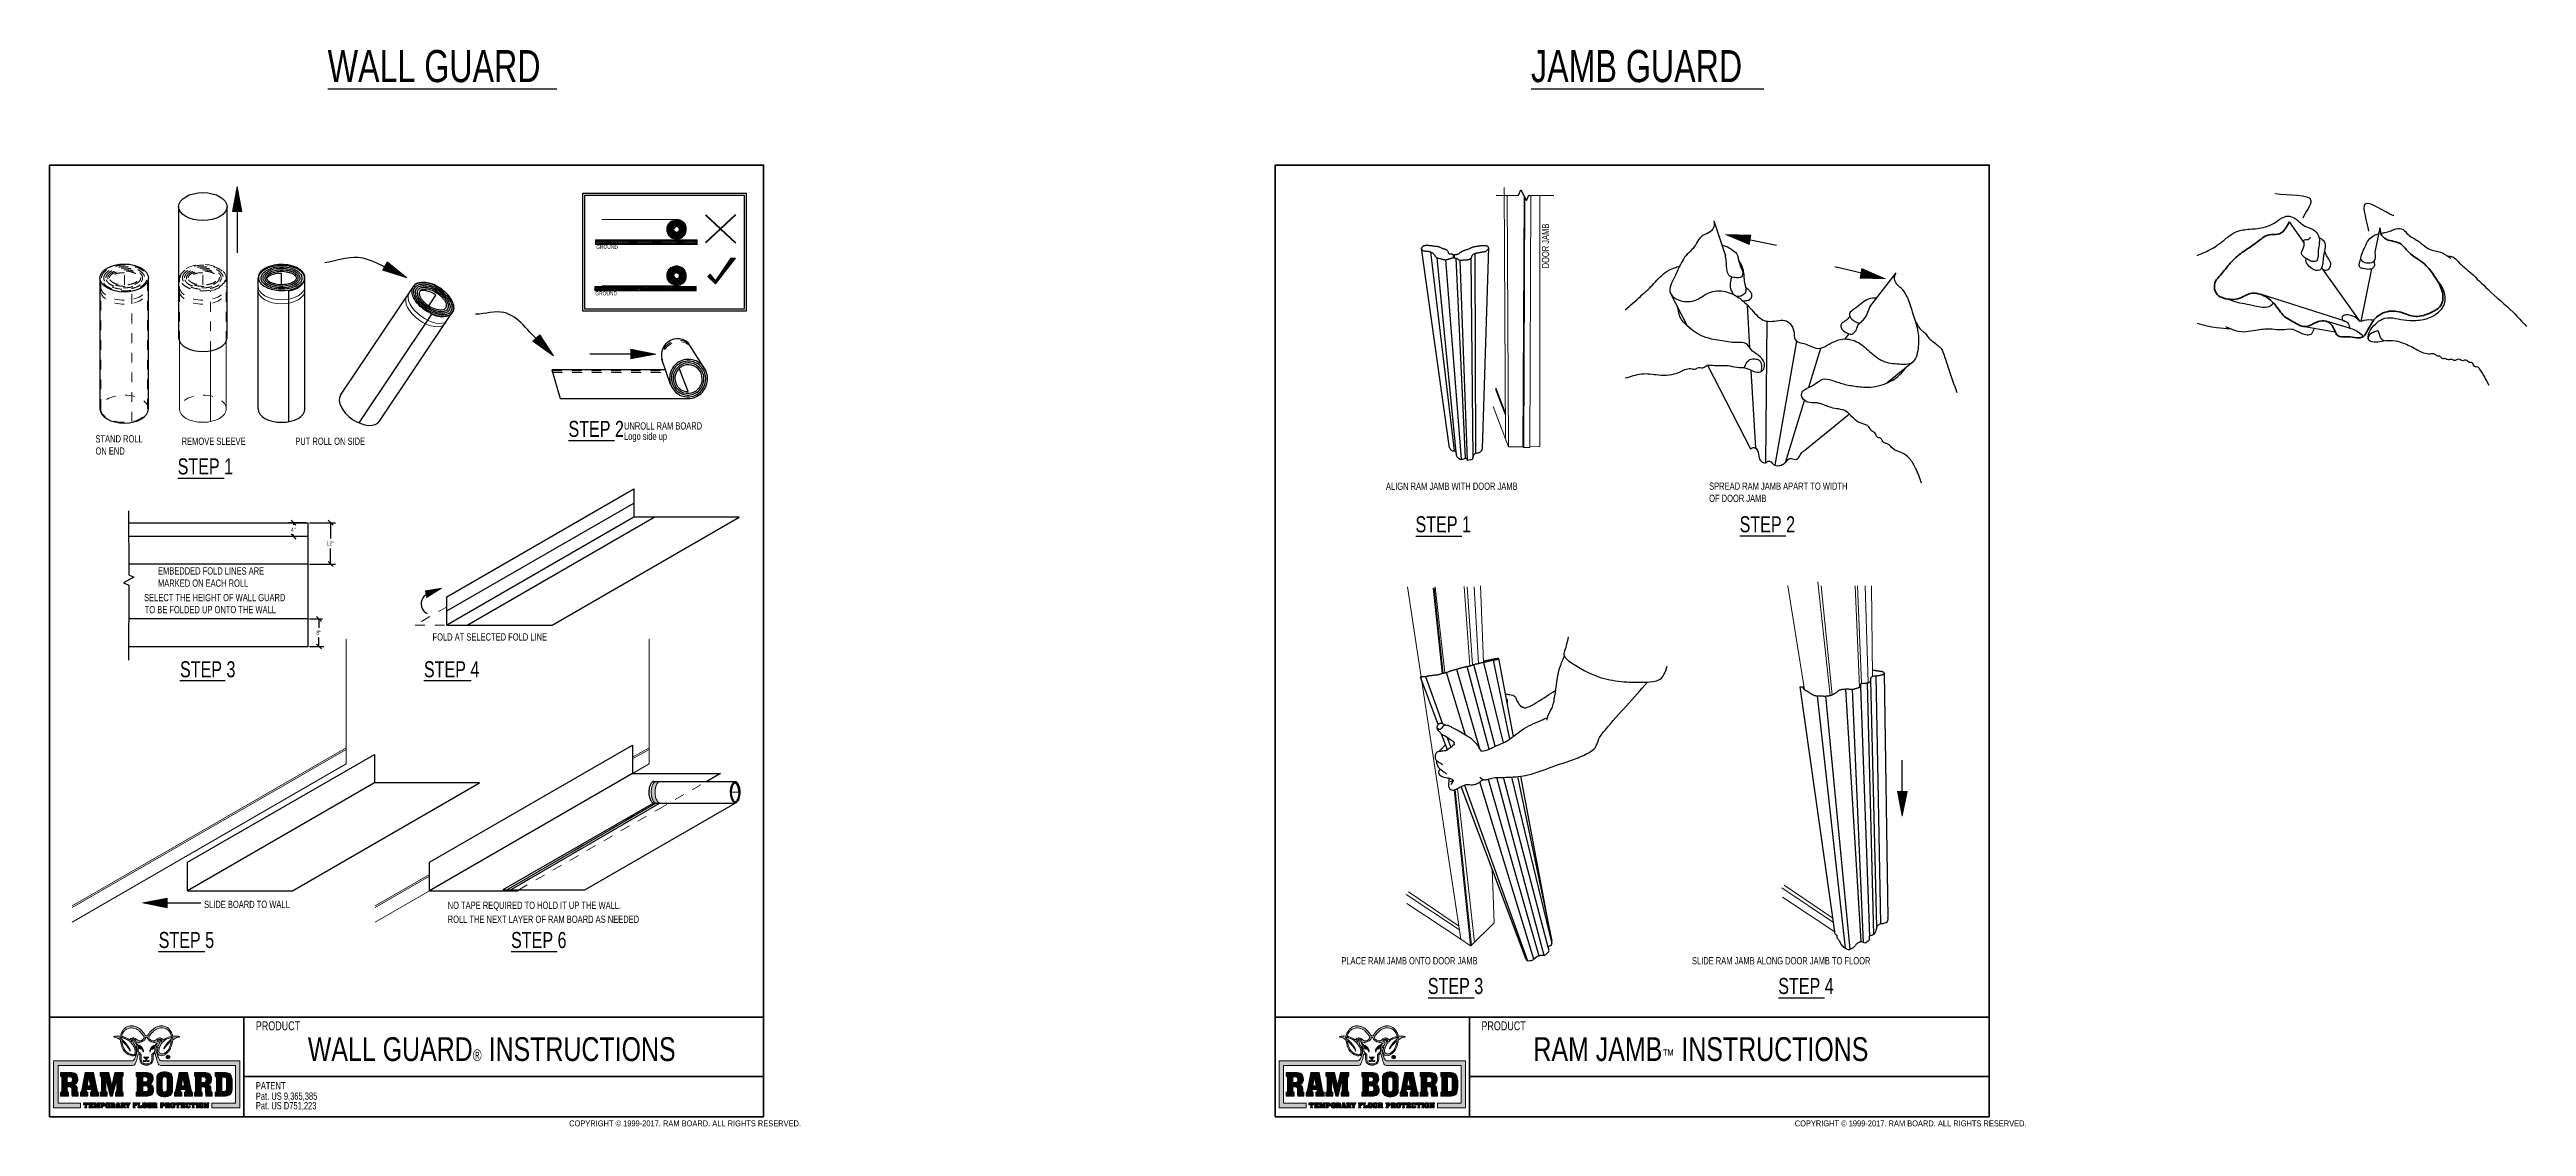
# Model space of a CAD drawing. Header units: inches. Extents: x -9 to 49, y -7 to 10.3.
# Drawn here: x 23.84 to 49.05, y -0.63 to 10.33 of the extents above; entities that cross this region are included whole.
import ezdxf

# ---------------------------------------------------------------- set-up
doc = ezdxf.new("R2010")
doc.units = ezdxf.units.IN
doc.header["$MEASUREMENT"] = 0
for name, pattern in [('AI-Linetype-10', [0.048611, 0.027778, -0.020833]), ('AI-Linetype-11', [0.048611, 0.027778, -0.020833]), ('AI-Linetype-12', [0.048611, 0.027778, -0.020833]), ('AI-Linetype-13', [0.048611, 0.027778, -0.020833]), ('AI-Linetype-14', [0.048611, 0.027778, -0.020833]), ('AI-Linetype-3', [0.048611, 0.027778, -0.020833]), ('AI-Linetype-4', [0.048611, 0.027778, -0.020833]), ('AI-Linetype-5', [0.048611, 0.027778, -0.020833]), ('AI-Linetype-52', [0.048611, 0.027778, -0.020833]), ('AI-Linetype-53', [0.048611, 0.027778, -0.020833]), ('AI-Linetype-54', [0.048611, 0.027778, -0.020833]), ('AI-Linetype-55', [0.048611, 0.027778, -0.020833]), ('AI-Linetype-56', [0.048611, 0.027778, -0.020833]), ('AI-Linetype-57', [0.048611, 0.027778, -0.020833]), ('AI-Linetype-58', [0.048611, 0.027778, -0.020833]), ('AI-Linetype-59', [0.048611, 0.027778, -0.020833]), ('AI-Linetype-6', [0.048611, 0.027778, -0.020833]), ('AI-Linetype-60', [0.048611, 0.027778, -0.020833]), ('AI-Linetype-61', [0.048611, 0.027778, -0.020833]), ('AI-Linetype-62', [0.048611, 0.027778, -0.020833]), ('AI-Linetype-63', [0.048611, 0.027778, -0.020833]), ('AI-Linetype-64', [0.048611, 0.027778, -0.020833]), ('AI-Linetype-65', [0.048611, 0.027778, -0.020833]), ('AI-Linetype-7', [0.048611, 0.027778, -0.020833]), ('AI-Linetype-74', [0.048611, 0.027778, -0.020833]), ('AI-Linetype-75', [0.048611, 0.027778, -0.020833]), ('AI-Linetype-76', [0.048611, 0.027778, -0.020833]), ('AI-Linetype-77', [0.048611, 0.027778, -0.020833]), ('AI-Linetype-78', [0.048611, 0.027778, -0.020833]), ('AI-Linetype-79', [0.048611, 0.027778, -0.020833]), ('AI-Linetype-8', [0.048611, 0.027778, -0.020833]), ('AI-Linetype-80', [0.048611, 0.027778, -0.020833]), ('AI-Linetype-81', [0.048611, 0.027778, -0.020833]), ('AI-Linetype-82', [0.048611, 0.027778, -0.020833]), ('AI-Linetype-83', [0.048611, 0.027778, -0.020833]), ('AI-Linetype-84', [0.048611, 0.027778, -0.020833]), ('AI-Linetype-85', [0.048611, 0.027778, -0.020833]), ('AI-Linetype-86', [0.048611, 0.027778, -0.020833]), ('AI-Linetype-9', [0.048611, 0.027778, -0.020833])]:
    doc.linetypes.add(name, pattern=pattern)
for name, color, linetype in [('A-Anno-Titl', 7, 'Continuous'), ('A-Anno-Titl-Bdry', 7, 'Continuous'), ('A-Anno-Titl-Note', 7, 'Continuous'), ('A-Anno-Titl-Otln', 7, 'Continuous'), ('A-ANNO-TXT', 7, 'Continuous'), ('A-LINE-HIDDEN', 7, 'Continuous'), ('A-LINE-HVY', 7, 'Continuous'), ('A-LINE-LIGHT', 7, 'Continuous'), ('A-LINE-SCREEN', 7, 'Continuous'), ('G-Anno-Nplt', 7, 'Continuous')]:
    doc.layers.add(name, color=color, linetype=linetype)

msp = doc.modelspace()

# ---------------------------------------------------------------- texts
at = {"layer": 'A-Anno-Titl', "color": 7, "char_height": 0.24223, "attachment_point": 7}
for s, insert in [('\\fArial|b0|i0|c0|p34;\\W0.75;WALL GUARD\\H0.118;®\\H0.242232; INSTRUCTIONS', (26.468, 0.029)), ('\\fArial|b0|i0|c0|p34;\\W0.75;RAM JAMB\\H0.118;™\\H0.242232; INSTRUCTIONS', (38.94, 0.029))]:
    msp.add_mtext(s, dxfattribs=dict(at, insert=insert))
at = {"layer": 'A-ANNO-TXT', "color": 7, "char_height": 0.16331, "attachment_point": 7}
for s, insert in [('\\fMyriad Pro|b0|i0|c0|p34;\\W0.75;STEP 2', (29.12, 6.383)), ('\\fMyriad Pro|b0|i0|c0|p34;\\W0.75;STEP 1', (25.143, 6.001)), ('\\fMyriad Pro|b0|i0|c0|p34;\\W0.75;STEP 3', (37.865, 0.712)), ('\\fMyriad Pro|b0|i0|c0|p34;\\W0.75;STEP 4', (41.431, 0.712))]:
    msp.add_mtext(s, dxfattribs=dict(at, insert=insert))

# ---------------------------------------------------------------- blocks, each defined once
blk = doc.blocks.new('block 12')
at = {"layer": 'A-LINE-SCREEN', "lineweight": 0}
for points in [[(30.421, 7.872), (30.421, 7.917), (29.388, 7.917), (29.388, 7.872), (30.421, 7.872)], [(29.388, 7.908), (29.398, 7.917)], [(29.388, 7.891), (29.415, 7.917)], [(29.388, 7.874), (29.431, 7.917)], [(29.403, 7.872), (29.448, 7.917)], [(29.419, 7.872), (29.465, 7.917)], [(29.436, 7.872), (29.481, 7.917)], [(29.453, 7.872), (29.498, 7.917)], [(29.47, 7.872), (29.515, 7.917)], [(29.486, 7.872), (29.532, 7.917)], [(29.503, 7.872), (29.548, 7.917)], [(29.52, 7.872), (29.565, 7.917)], [(29.537, 7.872), (29.582, 7.917)], [(29.553, 7.872), (29.599, 7.917)], [(29.57, 7.872), (29.615, 7.917)], [(29.587, 7.872), (29.632, 7.917)], [(29.603, 7.872), (29.649, 7.917)], [(29.62, 7.872), (29.665, 7.917)], [(29.637, 7.872), (29.682, 7.917)], [(29.654, 7.872), (29.699, 7.917)], [(29.67, 7.872), (29.716, 7.917)], [(29.687, 7.872), (29.732, 7.917)], [(29.704, 7.872), (29.749, 7.917)], [(29.72, 7.872), (29.766, 7.917)], [(29.737, 7.872), (29.782, 7.917)], [(29.754, 7.872), (29.799, 7.917)], [(29.771, 7.872), (29.816, 7.917)], [(29.787, 7.872), (29.833, 7.917)], [(29.804, 7.872), (29.849, 7.917)], [(29.821, 7.872), (29.866, 7.917)], [(29.838, 7.872), (29.883, 7.917)], [(29.854, 7.872), (29.9, 7.917)], [(29.871, 7.872), (29.916, 7.917)], [(29.888, 7.872), (29.933, 7.917)], [(29.904, 7.872), (29.95, 7.917)], [(29.921, 7.872), (29.966, 7.917)], [(29.938, 7.872), (29.983, 7.917)], [(29.955, 7.872), (30, 7.917)], [(29.971, 7.872), (30.017, 7.917)], [(29.988, 7.872), (30.033, 7.917)], [(30.005, 7.872), (30.05, 7.917)], [(30.021, 7.872), (30.067, 7.917)], [(30.038, 7.872), (30.083, 7.917)], [(30.055, 7.872), (30.1, 7.917)], [(30.072, 7.872), (30.117, 7.917)], [(30.088, 7.872), (30.134, 7.917)], [(30.105, 7.872), (30.15, 7.917)], [(30.122, 7.872), (30.167, 7.917)], [(30.139, 7.872), (30.184, 7.917)], [(30.155, 7.872), (30.201, 7.917)], [(30.172, 7.872), (30.217, 7.917)], [(30.189, 7.872), (30.234, 7.917)], [(30.205, 7.872), (30.251, 7.917)], [(30.222, 7.872), (30.267, 7.917)], [(30.239, 7.872), (30.284, 7.917)], [(30.256, 7.872), (30.301, 7.917)], [(30.272, 7.872), (30.318, 7.917)], [(30.289, 7.872), (30.334, 7.917)], [(30.306, 7.872), (30.351, 7.917)], [(30.323, 7.872), (30.368, 7.917)], [(30.339, 7.872), (30.385, 7.917)], [(30.356, 7.872), (30.401, 7.917)], [(30.373, 7.872), (30.418, 7.917)], [(30.389, 7.872), (30.421, 7.904)], [(30.406, 7.872), (30.421, 7.887)]]:
    blk.add_lwpolyline(points, dxfattribs=at)
blk = doc.blocks.new('block 13')
at = {"layer": 'A-LINE-SCREEN', "color": 8, "lineweight": 25}
blk.add_lwpolyline([(29.388, 7.917), (30.421, 7.917)], dxfattribs=at)
blk = doc.blocks.new('block 14')
at = {"layer": 'A-LINE-SCREEN', "lineweight": 0}
for points in [[(30.43, 8.345), (30.43, 8.39), (29.397, 8.39), (29.397, 8.345), (30.43, 8.345)], [(29.397, 8.381), (29.407, 8.39)], [(29.397, 8.364), (29.423, 8.39)], [(29.397, 8.348), (29.44, 8.39)], [(29.412, 8.345), (29.457, 8.39)], [(29.428, 8.345), (29.474, 8.39)], [(29.445, 8.345), (29.49, 8.39)], [(29.462, 8.345), (29.507, 8.39)], [(29.478, 8.345), (29.524, 8.39)], [(29.495, 8.345), (29.54, 8.39)], [(29.512, 8.345), (29.557, 8.39)], [(29.529, 8.345), (29.574, 8.39)], [(29.545, 8.345), (29.591, 8.39)], [(29.562, 8.345), (29.607, 8.39)], [(29.579, 8.345), (29.624, 8.39)], [(29.596, 8.345), (29.641, 8.39)], [(29.612, 8.345), (29.658, 8.39)], [(29.629, 8.345), (29.674, 8.39)], [(29.646, 8.345), (29.691, 8.39)], [(29.662, 8.345), (29.708, 8.39)], [(29.679, 8.345), (29.724, 8.39)], [(29.696, 8.345), (29.741, 8.39)], [(29.713, 8.345), (29.758, 8.39)], [(29.729, 8.345), (29.775, 8.39)], [(29.746, 8.345), (29.791, 8.39)], [(29.763, 8.345), (29.808, 8.39)], [(29.779, 8.345), (29.825, 8.39)], [(29.796, 8.345), (29.841, 8.39)], [(29.813, 8.345), (29.858, 8.39)], [(29.83, 8.345), (29.875, 8.39)], [(29.846, 8.345), (29.892, 8.39)], [(29.863, 8.345), (29.908, 8.39)], [(29.88, 8.345), (29.925, 8.39)], [(29.897, 8.345), (29.942, 8.39)], [(29.913, 8.345), (29.959, 8.39)], [(29.93, 8.345), (29.975, 8.39)], [(29.947, 8.345), (29.992, 8.39)], [(29.963, 8.345), (30.009, 8.39)], [(29.98, 8.345), (30.025, 8.39)], [(29.997, 8.345), (30.042, 8.39)], [(30.014, 8.345), (30.059, 8.39)], [(30.03, 8.345), (30.076, 8.39)], [(30.047, 8.345), (30.092, 8.39)], [(30.064, 8.345), (30.109, 8.39)], [(30.081, 8.345), (30.126, 8.39)], [(30.097, 8.345), (30.143, 8.39)], [(30.114, 8.345), (30.159, 8.39)], [(30.131, 8.345), (30.176, 8.39)], [(30.147, 8.345), (30.193, 8.39)], [(30.164, 8.345), (30.209, 8.39)], [(30.181, 8.345), (30.226, 8.39)], [(30.198, 8.345), (30.243, 8.39)], [(30.214, 8.345), (30.26, 8.39)], [(30.231, 8.345), (30.276, 8.39)], [(30.248, 8.345), (30.293, 8.39)], [(30.264, 8.345), (30.31, 8.39)], [(30.281, 8.345), (30.326, 8.39)], [(30.298, 8.345), (30.343, 8.39)], [(30.315, 8.345), (30.36, 8.39)], [(30.331, 8.345), (30.377, 8.39)], [(30.348, 8.345), (30.393, 8.39)], [(30.365, 8.345), (30.41, 8.39)], [(30.382, 8.345), (30.427, 8.39)], [(30.398, 8.345), (30.43, 8.377)], [(30.415, 8.345), (30.43, 8.36)]]:
    blk.add_lwpolyline(points, dxfattribs=at)
blk = doc.blocks.new('block 15')
at = {"layer": 'A-LINE-SCREEN', "color": 8, "lineweight": 25}
blk.add_lwpolyline([(29.397, 8.39), (30.43, 8.39)], dxfattribs=at)
blk = doc.blocks.new('block 97')
at = {"layer": 'A-LINE-SCREEN', "color": 8, "lineweight": 25}
blk.add_lwpolyline([(26.468, 5.371), (24.644, 5.371)], dxfattribs=at)
blk = doc.blocks.new('block 98')
at = {"layer": 'A-LINE-SCREEN', "color": 8, "lineweight": 25}
blk.add_lwpolyline([(26.468, 4.532), (24.645, 4.532)], dxfattribs=at)
blk = doc.blocks.new('block 99')
at = {"layer": 'A-LINE-SCREEN', "color": 8, "lineweight": 25}
blk.add_lwpolyline([(26.468, 5.091), (24.645, 5.091)], dxfattribs=at)
blk = doc.blocks.new('block 100')
at = {"layer": 'A-LINE-SCREEN', "color": 8, "lineweight": 25}
blk.add_lwpolyline([(27.884, 4.614), (29.786, 5.711)], dxfattribs=at)
blk = doc.blocks.new('block 101')
at = {"layer": 'A-LINE-SCREEN', "color": 8, "lineweight": 25}
blk.add_lwpolyline([(28.091, 4.469), (29.994, 5.567)], dxfattribs=at)
blk = doc.blocks.new('block 179')
at = {"layer": 'A-LINE-HVY', "color": 7, "lineweight": 25}
blk.add_lwpolyline([(29.286, 8.845), (30.909, 8.845), (30.909, 7.684), (29.286, 7.684), (29.286, 8.845)], dxfattribs=at)
blk = doc.blocks.new('block 180')
at = {"layer": 'A-LINE-HVY', "color": 7, "lineweight": 25}
blk.add_lwpolyline([(29.266, 8.865), (30.929, 8.865), (30.929, 7.665), (29.266, 7.665), (29.266, 8.865)], dxfattribs=at)
blk = doc.blocks.new('block 181')
at = {"layer": 'A-LINE-HVY'}
blk.add_hatch(color=7, dxfattribs=at).paths.add_polyline_path([(30.82, 8.206), (30.773, 8.206), (30.615, 7.974), (30.563, 8.041), (30.54, 8.019), (30.617, 7.942)])
at = {"layer": 'A-LINE-HVY', "lineweight": 0}
blk.add_lwpolyline([(30.82, 8.206), (30.773, 8.206), (30.615, 7.974), (30.563, 8.041), (30.54, 8.019), (30.617, 7.942), (30.82, 8.206)], dxfattribs=at)
blk = doc.blocks.new('block 182')
at = {"layer": 'A-LINE-HVY'}
h = blk.add_hatch(color=7, dxfattribs=at)
h.dxf.hatch_style = 2
h.paths.add_polyline_path([(30.54, 8.019), (30.617, 7.942), (30.82, 8.206), (30.773, 8.206), (30.615, 7.974), (30.563, 8.041), (30.54, 8.019)])
at = {"layer": 'A-LINE-HVY', "lineweight": 0}
blk.add_lwpolyline([(30.54, 8.019), (30.617, 7.942), (30.82, 8.206), (30.773, 8.206), (30.615, 7.974), (30.563, 8.041), (30.54, 8.019)], dxfattribs=at)
blk = doc.blocks.new('block 183')
at = {"layer": 'A-LINE-HVY', "color": 7, "lineweight": 25}
blk.add_lwpolyline([(27.198, 6.545), (27.938, 7.652)], dxfattribs=at)
blk = doc.blocks.new('block 184')
at = {"layer": 'A-LINE-HVY', "color": 7, "lineweight": 25}
blk.add_open_spline([(26.802, 6.81), (26.76, 6.746), (26.814, 6.636), (26.924, 6.563), (27.033, 6.49), (27.156, 6.482), (27.198, 6.545)], degree=3, knots=[0, 0, 0, 0, 1, 1, 1, 2, 2, 2, 2], dxfattribs=at)
blk = doc.blocks.new('block 185')
at = {"layer": 'A-LINE-HVY', "color": 7, "lineweight": 25}
blk.add_open_spline([(27.731, 7.634), (27.848, 7.585), (27.947, 7.612), (27.952, 7.695), (27.957, 7.779), (27.866, 7.886), (27.749, 7.935), (27.658, 7.973), (27.575, 7.966), (27.542, 7.917)], degree=3, knots=[0, 0, 0, 0, 1, 1, 1, 2, 2, 2, 3, 3, 3, 3], dxfattribs=at)
blk = doc.blocks.new('block 186')
at = {"layer": 'A-LINE-HVY', "color": 7, "lineweight": 25}
blk.add_lwpolyline([(26.802, 6.81), (27.542, 7.917)], dxfattribs=at)
blk = doc.blocks.new('block 187')
at = {"layer": 'A-LINE-HVY', "color": 7, "lineweight": 25}
blk.add_lwpolyline([(26.991, 6.527), (27.731, 7.634)], dxfattribs=at)
blk = doc.blocks.new('block 188')
at = {"layer": 'A-LINE-HVY', "color": 7, "lineweight": 25}
blk.add_lwpolyline([(26.438, 6.671), (26.438, 8.003)], dxfattribs=at)
blk = doc.blocks.new('block 189')
at = {"layer": 'A-LINE-HVY', "color": 7, "lineweight": 25}
blk.add_open_spline([(25.962, 6.671), (25.962, 6.595), (26.068, 6.534), (26.2, 6.534), (26.331, 6.534), (26.438, 6.595), (26.438, 6.671)], degree=3, knots=[0, 0, 0, 0, 1, 1, 1, 2, 2, 2, 2], dxfattribs=at)
blk = doc.blocks.new('block 190')
at = {"layer": 'A-LINE-HVY', "color": 7, "lineweight": 25}
blk.add_open_spline([(26.276, 7.872), (26.401, 7.897), (26.468, 7.975), (26.426, 8.047), (26.384, 8.119), (26.248, 8.157), (26.124, 8.133), (26.027, 8.114), (25.962, 8.062), (25.962, 8.003)], degree=3, knots=[0, 0, 0, 0, 1, 1, 1, 2, 2, 2, 3, 3, 3, 3], dxfattribs=at)
blk = doc.blocks.new('block 191')
at = {"layer": 'A-LINE-HVY', "color": 7, "lineweight": 25}
blk.add_lwpolyline([(25.962, 6.671), (25.962, 8.003)], dxfattribs=at)
blk = doc.blocks.new('block 192')
at = {"layer": 'A-LINE-HVY', "color": 7, "lineweight": 25}
blk.add_lwpolyline([(26.276, 6.541), (26.276, 7.872)], dxfattribs=at)
blk = doc.blocks.new('block 193')
at = {"layer": 'A-LINE-HVY', "color": 7, "lineweight": 25}
blk.add_open_spline([(25.153, 8.73), (25.153, 8.652), (25.264, 8.588), (25.4, 8.588), (25.536, 8.588), (25.646, 8.652), (25.646, 8.73), (25.646, 8.809), (25.536, 8.872), (25.4, 8.872), (25.264, 8.872), (25.153, 8.809), (25.153, 8.73), (25.153, 8.73), (25.153, 8.73), (25.153, 8.73)], degree=3, knots=[0, 0, 0, 0, 1, 1, 1, 2, 2, 2, 3, 3, 3, 4, 4, 4, 5, 5, 5, 5], dxfattribs=at)
blk = doc.blocks.new('block 194')
at = {"layer": 'A-LINE-HVY', "color": 7, "lineweight": 25}
blk.add_open_spline([(25.153, 7.396), (25.153, 7.317), (25.264, 7.254), (25.4, 7.254), (25.536, 7.254), (25.646, 7.317), (25.646, 7.396)], degree=3, knots=[0, 0, 0, 0, 1, 1, 1, 2, 2, 2, 2], dxfattribs=at)
blk = doc.blocks.new('block 195')
at = {"layer": 'A-LINE-HVY', "color": 7, "lineweight": 25}
blk.add_lwpolyline([(25.646, 7.396), (25.646, 8.73)], dxfattribs=at)
blk = doc.blocks.new('block 196')
at = {"layer": 'A-LINE-HVY', "color": 7, "lineweight": 25}
blk.add_lwpolyline([(25.153, 8.73), (25.153, 7.396)], dxfattribs=at)
blk = doc.blocks.new('block 197')
at = {"layer": 'A-LINE-HVY', "color": 7, "lineweight": 25}
blk.add_open_spline([(24.353, 8.003), (24.353, 7.924), (24.463, 7.86), (24.6, 7.86), (24.736, 7.86), (24.846, 7.924), (24.846, 8.003), (24.846, 8.081), (24.736, 8.145), (24.6, 8.145), (24.463, 8.145), (24.353, 8.081), (24.353, 8.003), (24.353, 8.003), (24.353, 8.003), (24.353, 8.003)], degree=3, knots=[0, 0, 0, 0, 1, 1, 1, 2, 2, 2, 3, 3, 3, 4, 4, 4, 5, 5, 5, 5], dxfattribs=at)
blk = doc.blocks.new('block 198')
at = {"layer": 'A-LINE-HVY', "color": 7, "lineweight": 25}
blk.add_open_spline([(24.353, 6.669), (24.353, 6.59), (24.463, 6.526), (24.6, 6.526), (24.736, 6.526), (24.846, 6.59), (24.846, 6.669)], degree=3, knots=[0, 0, 0, 0, 1, 1, 1, 2, 2, 2, 2], dxfattribs=at)
blk = doc.blocks.new('block 199')
at = {"layer": 'A-LINE-HVY', "color": 7, "lineweight": 25}
blk.add_lwpolyline([(24.846, 6.669), (24.846, 8.003)], dxfattribs=at)
blk = doc.blocks.new('block 200')
at = {"layer": 'A-LINE-HVY', "color": 7, "lineweight": 25}
blk.add_lwpolyline([(24.353, 8.003), (24.353, 6.669)], dxfattribs=at)
blk = doc.blocks.new('block 201')
at = {"layer": 'A-LINE-HVY', "color": 7, "lineweight": 25}
blk.add_open_spline([(30.339, 7.344), (30.27, 7.404), (30.166, 7.397), (30.106, 7.328), (30.071, 7.287), (30.058, 7.231), (30.072, 7.178)], degree=3, knots=[0, 0, 0, 0, 1, 1, 1, 2, 2, 2, 2], dxfattribs=at)
blk = doc.blocks.new('block 228')
at = {"layer": 'A-LINE-HVY', "color": 7, "lineweight": 25}
blk.add_lwpolyline([(28.215, 2.864), (27.145, 2.864), (25.244, 1.766), (26.313, 1.766), (28.215, 2.864)], dxfattribs=at)
blk = doc.blocks.new('block 229')
at = {"layer": 'A-LINE-HVY', "color": 7, "lineweight": 25}
blk.add_lwpolyline([(25.244, 1.766), (25.244, 2.055), (27.145, 3.152), (27.145, 2.864)], dxfattribs=at)
blk = doc.blocks.new('block 230')
at = {"layer": 'A-LINE-HVY', "color": 7, "lineweight": 25}
blk.add_lwpolyline([(29.773, 2.96), (27.706, 1.766), (28.6, 1.766), (28.615, 1.775)], dxfattribs=at)
blk = doc.blocks.new('block 231')
at = {"layer": 'A-LINE-HVY', "color": 7, "lineweight": 25}
blk.add_lwpolyline([(27.706, 1.766), (27.706, 2.055), (29.773, 3.248), (29.773, 2.96)], dxfattribs=at)
blk = doc.blocks.new('block 232')
at = {"layer": 'A-LINE-HVY', "color": 7, "lineweight": 25}
blk.add_lwpolyline([(24.644, 5.511), (26.468, 5.511), (26.468, 4.25), (24.644, 4.25)], dxfattribs=at)
blk = doc.blocks.new('block 233')
at = {"layer": 'A-LINE-HVY', "color": 7, "lineweight": 25}
blk.add_lwpolyline([(24.644, 5.633), (24.645, 4.982), (24.699, 4.959), (24.591, 4.899), (24.646, 4.877), (24.644, 4.114)], dxfattribs=at)
blk = doc.blocks.new('block 234')
at = {"layer": 'A-LINE-HVY', "color": 7, "lineweight": 25}
blk.add_lwpolyline([(30.856, 5.567), (29.786, 5.567), (27.884, 4.469), (28.954, 4.469), (30.856, 5.567)], dxfattribs=at)
blk = doc.blocks.new('block 235')
at = {"layer": 'A-LINE-HVY', "color": 7, "lineweight": 25}
blk.add_lwpolyline([(27.884, 4.469), (27.884, 4.758), (29.786, 5.856), (29.786, 5.567)], dxfattribs=at)
blk = doc.blocks.new('block 236')
at = {"layer": 'A-LINE-HVY', "color": 7, "lineweight": 25}
blk.add_open_spline([(30.817, 2.879), (30.816, 2.879), (30.815, 2.879), (30.814, 2.878), (30.813, 2.878), (30.812, 2.878), (30.811, 2.877), (30.808, 2.876), (30.805, 2.873), (30.801, 2.869), (30.796, 2.864), (30.791, 2.857), (30.786, 2.848), (30.782, 2.839), (30.778, 2.828), (30.775, 2.816), (30.772, 2.804), (30.771, 2.79), (30.77, 2.777), (30.77, 2.761), (30.771, 2.745), (30.774, 2.73), (30.776, 2.715), (30.781, 2.701), (30.786, 2.69), (30.791, 2.679), (30.797, 2.671), (30.803, 2.666), (30.806, 2.663), (30.809, 2.661), (30.811, 2.66), (30.813, 2.659), (30.815, 2.659), (30.817, 2.658), (30.818, 2.658), (30.818, 2.658), (30.82, 2.659), (30.821, 2.659), (30.822, 2.659), (30.823, 2.66), (30.824, 2.66), (30.826, 2.661), (30.827, 2.662), (30.829, 2.664), (30.831, 2.665), (30.832, 2.667), (30.836, 2.67), (30.84, 2.676), (30.844, 2.682), (30.848, 2.688), (30.851, 2.696), (30.854, 2.705), (30.857, 2.714), (30.86, 2.724), (30.862, 2.734), (30.863, 2.745), (30.864, 2.755), (30.864, 2.766), (30.864, 2.783), (30.863, 2.799), (30.859, 2.814), (30.857, 2.826), (30.853, 2.837), (30.848, 2.846), (30.845, 2.854), (30.841, 2.86), (30.837, 2.865), (30.834, 2.869), (30.83, 2.873), (30.827, 2.875), (30.824, 2.877), (30.822, 2.878), (30.82, 2.878), (30.819, 2.879), (30.818, 2.879), (30.817, 2.879)], degree=3, knots=[0, 0, 0, 0, 1, 1, 1, 2, 2, 2, 3, 3, 3, 4, 4, 4, 5, 5, 5, 6, 6, 6, 7, 7, 7, 8, 8, 8, 9, 9, 9, 10, 10, 10, 11, 11, 11, 12, 12, 12, 13, 13, 13, 14, 14, 14, 15, 15, 15, 16, 16, 16, 17, 17, 17, 18, 18, 18, 19, 19, 19, 20, 20, 20, 21, 21, 21, 22, 22, 22, 23, 23, 23, 24, 24, 24, 25, 25, 25, 25], dxfattribs=at)
blk = doc.blocks.new('block 237')
at = {"layer": 'A-LINE-HVY', "color": 7, "lineweight": 25}
blk.add_lwpolyline([(29.985, 2.658), (28.454, 1.775), (29.287, 1.775), (30.817, 2.658)], dxfattribs=at)
blk = doc.blocks.new('block 238')
at = {"layer": 'A-LINE-HVY', "color": 7, "lineweight": 25}
blk.add_lwpolyline([(29.985, 2.879), (30.817, 2.879)], dxfattribs=at)
blk = doc.blocks.new('block 239')
at = {"layer": 'A-LINE-HVY', "color": 7, "lineweight": 25}
blk.add_lwpolyline([(29.985, 2.658), (30.817, 2.658)], dxfattribs=at)
blk = doc.blocks.new('block 240')
at = {"layer": 'A-LINE-HVY', "color": 7, "lineweight": 25}
blk.add_open_spline([(29.985, 2.879), (29.984, 2.879), (29.983, 2.879), (29.982, 2.878), (29.981, 2.878), (29.98, 2.878), (29.979, 2.877), (29.976, 2.876), (29.972, 2.873), (29.968, 2.869), (29.964, 2.864), (29.959, 2.857), (29.954, 2.848), (29.95, 2.839), (29.946, 2.828), (29.943, 2.816), (29.94, 2.804), (29.939, 2.79), (29.938, 2.777), (29.937, 2.761), (29.939, 2.745), (29.941, 2.73), (29.944, 2.715), (29.949, 2.701), (29.954, 2.69), (29.959, 2.679), (29.965, 2.671), (29.971, 2.666), (29.974, 2.663), (29.977, 2.661), (29.979, 2.66), (29.981, 2.659), (29.983, 2.659), (29.984, 2.658), (29.985, 2.658), (29.985, 2.658), (29.985, 2.658)], degree=3, knots=[0, 0, 0, 0, 1, 1, 1, 2, 2, 2, 3, 3, 3, 4, 4, 4, 5, 5, 5, 6, 6, 6, 7, 7, 7, 8, 8, 8, 9, 9, 9, 10, 10, 10, 11, 11, 11, 12, 12, 12, 12], dxfattribs=at)
blk = doc.blocks.new('block 241')
at = {"layer": 'A-LINE-HVY', "color": 4, "lineweight": 25}
blk.add_lwpolyline([(29.985, 2.879)], dxfattribs=at)
blk = doc.blocks.new('block 242')
at = {"layer": 'A-LINE-HVY', "color": 7, "lineweight": 25}
blk.add_lwpolyline([(29.773, 3.248), (29.773, 2.96), (30.668, 2.96), (30.527, 2.879)], dxfattribs=at)
blk = doc.blocks.new('block 318')
at = {"layer": 'A-LINE-HVY', "color": 7, "lineweight": 25}
blk.add_lwpolyline([(30.109, 7.068), (28.951, 7.068), (29.035, 6.775), (30.344, 6.775)], dxfattribs=at)
blk = doc.blocks.new('block 319')
at = {"layer": 'A-LINE-HVY', "color": 7, "lineweight": 25}
blk.add_lwpolyline([(30.159, 6.92), (30.072, 7.177)], dxfattribs=at)
blk = doc.blocks.new('block 320')
at = {"layer": 'A-LINE-HVY', "color": 7, "lineweight": 25}
blk.add_lwpolyline([(30.512, 7.07), (30.339, 7.344)], dxfattribs=at)
blk = doc.blocks.new('block 321')
at = {"layer": 'A-LINE-HVY', "color": 7, "lineweight": 25}
blk.add_open_spline([(30.338, 6.775), (30.368, 6.775), (30.397, 6.782), (30.424, 6.796), (30.469, 6.818), (30.505, 6.859), (30.522, 6.906), (30.54, 6.954), (30.539, 7.007), (30.52, 7.054), (30.501, 7.1), (30.464, 7.138), (30.419, 7.158), (30.375, 7.178), (30.323, 7.18), (30.278, 7.164), (30.232, 7.148), (30.193, 7.114), (30.171, 7.071), (30.149, 7.028), (30.144, 6.977), (30.156, 6.931), (30.169, 6.885), (30.199, 6.844), (30.239, 6.82), (30.279, 6.795), (30.328, 6.787), (30.373, 6.797), (30.418, 6.806), (30.459, 6.834), (30.485, 6.872), (30.511, 6.91), (30.522, 6.958), (30.515, 7.003), (30.509, 7.048), (30.485, 7.09), (30.45, 7.118), (30.415, 7.146), (30.37, 7.16), (30.326, 7.156), (30.282, 7.152), (30.241, 7.131), (30.211, 7.099), (30.182, 7.066), (30.166, 7.022), (30.167, 6.979), (30.168, 6.935), (30.186, 6.892), (30.216, 6.862), (30.245, 6.831), (30.286, 6.813), (30.328, 6.811), (30.37, 6.809), (30.412, 6.824), (30.443, 6.851), (30.474, 6.879), (30.494, 6.918), (30.498, 6.959), (30.503, 7), (30.491, 7.043), (30.467, 7.075), (30.442, 7.107), (30.406, 7.13), (30.367, 7.136), (30.328, 7.143), (30.287, 7.134), (30.254, 7.112), (30.222, 7.09), (30.198, 7.056), (30.189, 7.017), (30.18, 6.979), (30.186, 6.938), (30.206, 6.905), (30.225, 6.872), (30.256, 6.846), (30.292, 6.835), (30.328, 6.824), (30.368, 6.828), (30.401, 6.844), (30.434, 6.861), (30.46, 6.891), (30.473, 6.926), (30.485, 6.96), (30.484, 6.999), (30.47, 7.033), (30.456, 7.066), (30.43, 7.094), (30.397, 7.108), (30.365, 7.123), (30.328, 7.124), (30.295, 7.113), (30.262, 7.101), (30.234, 7.076), (30.218, 7.046), (30.202, 7.015), (30.199, 6.978), (30.208, 6.945), (30.217, 6.912), (30.239, 6.883), (30.267, 6.866), (30.289, 6.853), (30.313, 6.846), (30.338, 6.847)], degree=3, knots=[0, 0, 0, 0, 1, 1, 1, 2, 2, 2, 3, 3, 3, 4, 4, 4, 5, 5, 5, 6, 6, 6, 7, 7, 7, 8, 8, 8, 9, 9, 9, 10, 10, 10, 11, 11, 11, 12, 12, 12, 13, 13, 13, 14, 14, 14, 15, 15, 15, 16, 16, 16, 17, 17, 17, 18, 18, 18, 19, 19, 19, 20, 20, 20, 21, 21, 21, 22, 22, 22, 23, 23, 23, 24, 24, 24, 25, 25, 25, 26, 26, 26, 27, 27, 27, 28, 28, 28, 29, 29, 29, 30, 30, 30, 31, 31, 31, 32, 32, 32, 33, 33, 33, 34, 34, 34, 34], dxfattribs=at)
blk = doc.blocks.new('block 423')
at = {"layer": 'A-LINE-LIGHT', "color": 7, "lineweight": 5}
blk.add_lwpolyline([(24.07, 1.447), (26.858, 3.057)], dxfattribs=at)
blk = doc.blocks.new('block 424')
at = {"layer": 'A-LINE-LIGHT', "color": 7, "lineweight": 5}
blk.add_lwpolyline([(24.07, 1.595), (26.858, 3.205)], dxfattribs=at)
blk = doc.blocks.new('block 425')
at = {"layer": 'A-LINE-LIGHT', "color": 7, "lineweight": 5}
blk.add_lwpolyline([(24.07, 1.611), (26.858, 3.221)], dxfattribs=at)
blk = doc.blocks.new('block 426')
at = {"layer": 'A-LINE-LIGHT', "color": 7, "lineweight": 5}
blk.add_lwpolyline([(26.858, 3.056), (26.858, 4.327)], dxfattribs=at)
blk = doc.blocks.new('block 427')
at = {"layer": 'A-LINE-LIGHT', "color": 7, "lineweight": 5}
blk.add_lwpolyline([(27.152, 1.447), (27.706, 1.766)], dxfattribs=at)
blk = doc.blocks.new('block 428')
at = {"layer": 'A-LINE-LIGHT', "color": 7, "lineweight": 5}
blk.add_lwpolyline([(29.773, 2.96), (29.94, 3.056)], dxfattribs=at)
blk = doc.blocks.new('block 429')
at = {"layer": 'A-LINE-LIGHT', "color": 7, "lineweight": 5}
blk.add_lwpolyline([(27.152, 1.595), (27.706, 1.915)], dxfattribs=at)
blk = doc.blocks.new('block 430')
at = {"layer": 'A-LINE-LIGHT', "color": 7, "lineweight": 5}
blk.add_lwpolyline([(29.773, 3.108), (29.94, 3.205)], dxfattribs=at)
blk = doc.blocks.new('block 431')
at = {"layer": 'A-LINE-LIGHT', "color": 7, "lineweight": 5}
blk.add_lwpolyline([(27.152, 1.611), (27.706, 1.93)], dxfattribs=at)
blk = doc.blocks.new('block 432')
at = {"layer": 'A-LINE-LIGHT', "color": 7, "lineweight": 5}
blk.add_lwpolyline([(29.773, 3.124), (29.94, 3.221)], dxfattribs=at)
blk = doc.blocks.new('block 433')
at = {"layer": 'A-LINE-LIGHT', "color": 7, "lineweight": 5}
blk.add_lwpolyline([(29.94, 3.056), (29.94, 4.327)], dxfattribs=at)
blk = doc.blocks.new('block 434')
at = {"layer": 'A-LINE-LIGHT', "color": 7, "lineweight": 5}
blk.add_open_spline([(30.817, 2.87), (30.816, 2.87), (30.816, 2.87), (30.816, 2.87), (30.815, 2.87), (30.815, 2.869), (30.814, 2.869), (30.813, 2.869), (30.812, 2.868), (30.811, 2.868), (30.809, 2.866), (30.806, 2.864), (30.803, 2.86), (30.8, 2.857), (30.796, 2.852), (30.793, 2.846), (30.788, 2.837), (30.784, 2.826), (30.781, 2.813), (30.778, 2.8), (30.776, 2.784), (30.776, 2.769), (30.776, 2.754), (30.778, 2.738), (30.781, 2.724), (30.784, 2.713), (30.787, 2.703), (30.791, 2.695), (30.795, 2.687), (30.8, 2.68), (30.804, 2.676), (30.807, 2.672), (30.81, 2.67), (30.812, 2.669), (30.814, 2.668), (30.815, 2.668), (30.816, 2.668), (30.817, 2.667), (30.817, 2.667), (30.818, 2.667), (30.818, 2.667), (30.819, 2.668), (30.821, 2.668), (30.822, 2.669), (30.824, 2.67), (30.826, 2.672), (30.828, 2.673), (30.83, 2.676), (30.833, 2.679), (30.835, 2.682), (30.838, 2.686), (30.84, 2.69), (30.845, 2.698), (30.849, 2.708), (30.852, 2.719), (30.855, 2.73), (30.857, 2.743), (30.858, 2.756), (30.858, 2.769), (30.858, 2.782), (30.856, 2.794), (30.855, 2.807), (30.852, 2.819), (30.848, 2.829), (30.845, 2.839), (30.84, 2.848), (30.836, 2.854), (30.831, 2.861), (30.827, 2.865), (30.824, 2.867), (30.822, 2.869), (30.82, 2.869), (30.819, 2.87), (30.818, 2.87), (30.818, 2.87), (30.818, 2.87), (30.818, 2.87), (30.817, 2.87), (30.817, 2.87)], degree=3, knots=[0, 0, 0, 0, 1, 1, 1, 2, 2, 2, 3, 3, 3, 4, 4, 4, 5, 5, 5, 6, 6, 6, 7, 7, 7, 8, 8, 8, 9, 9, 9, 10, 10, 10, 11, 11, 11, 12, 12, 12, 13, 13, 13, 14, 14, 14, 15, 15, 15, 16, 16, 16, 17, 17, 17, 18, 18, 18, 19, 19, 19, 20, 20, 20, 21, 21, 21, 22, 22, 22, 23, 23, 23, 24, 24, 24, 25, 25, 25, 26, 26, 26, 26], dxfattribs=at)
blk = doc.blocks.new('block 435')
at = {"layer": 'A-LINE-LIGHT', "color": 7, "lineweight": 5}
blk.add_open_spline([(30.817, 2.866), (30.817, 2.866), (30.816, 2.866), (30.816, 2.865), (30.816, 2.865), (30.815, 2.865), (30.814, 2.865), (30.814, 2.864), (30.813, 2.864), (30.812, 2.863), (30.81, 2.862), (30.808, 2.859), (30.805, 2.856), (30.802, 2.853), (30.799, 2.849), (30.797, 2.844), (30.792, 2.836), (30.788, 2.825), (30.786, 2.814), (30.782, 2.801), (30.781, 2.786), (30.78, 2.772), (30.78, 2.758), (30.781, 2.744), (30.784, 2.731), (30.787, 2.718), (30.79, 2.706), (30.795, 2.697), (30.799, 2.688), (30.804, 2.681), (30.808, 2.677), (30.811, 2.675), (30.813, 2.673), (30.814, 2.672), (30.816, 2.672), (30.816, 2.672), (30.817, 2.672), (30.817, 2.671), (30.817, 2.672), (30.817, 2.672), (30.817, 2.672), (30.818, 2.672), (30.818, 2.672), (30.819, 2.672), (30.82, 2.672), (30.821, 2.673), (30.822, 2.674), (30.823, 2.675), (30.825, 2.676), (30.828, 2.679), (30.832, 2.683), (30.835, 2.689), (30.838, 2.695), (30.842, 2.702), (30.845, 2.71), (30.848, 2.719), (30.85, 2.728), (30.852, 2.738), (30.853, 2.748), (30.854, 2.758), (30.854, 2.769), (30.854, 2.78), (30.853, 2.79), (30.851, 2.8), (30.849, 2.812), (30.846, 2.824), (30.842, 2.834), (30.839, 2.841), (30.836, 2.847), (30.832, 2.852), (30.83, 2.856), (30.827, 2.859), (30.825, 2.861), (30.823, 2.863), (30.821, 2.864), (30.82, 2.865), (30.819, 2.865), (30.819, 2.865), (30.818, 2.865), (30.818, 2.866), (30.818, 2.866), (30.818, 2.866), (30.817, 2.866), (30.817, 2.866), (30.817, 2.866), (30.817, 2.866), (30.817, 2.866), (30.817, 2.866)], degree=3, knots=[0, 0, 0, 0, 1, 1, 1, 2, 2, 2, 3, 3, 3, 4, 4, 4, 5, 5, 5, 6, 6, 6, 7, 7, 7, 8, 8, 8, 9, 9, 9, 10, 10, 10, 11, 11, 11, 12, 12, 12, 13, 13, 13, 14, 14, 14, 15, 15, 15, 16, 16, 16, 17, 17, 17, 18, 18, 18, 19, 19, 19, 20, 20, 20, 21, 21, 21, 22, 22, 22, 23, 23, 23, 24, 24, 24, 25, 25, 25, 26, 26, 26, 27, 27, 27, 28, 28, 28, 29, 29, 29, 29], dxfattribs=at)
blk = doc.blocks.new('block 436')
at = {"layer": 'A-LINE-LIGHT', "color": 7, "lineweight": 5}
blk.add_open_spline([(30.85, 2.768), (30.85, 2.778), (30.849, 2.788), (30.848, 2.797), (30.846, 2.811), (30.842, 2.824), (30.838, 2.834), (30.835, 2.84), (30.832, 2.846), (30.829, 2.85), (30.827, 2.853), (30.824, 2.856), (30.822, 2.858), (30.82, 2.86), (30.813, 2.863), (30.812, 2.863)], degree=3, knots=[0, 0, 0, 0, 1, 1, 1, 2, 2, 2, 3, 3, 3, 4, 4, 4, 5, 5, 5, 5], dxfattribs=at)
blk = doc.blocks.new('block 437')
at = {"layer": 'A-LINE-LIGHT', "color": 7, "lineweight": 5}
blk.add_lwpolyline([(30.78, 2.768), (30.85, 2.768)], dxfattribs=at)
blk = doc.blocks.new('block 478')
at = {"layer": 'A-LINE-LIGHT', "color": 7, "lineweight": 9}
blk.add_lwpolyline([(29.46, 7.924), (30.208, 7.924)], dxfattribs=at)
blk = doc.blocks.new('block 479')
at = {"layer": 'A-LINE-LIGHT', "color": 7, "lineweight": 9}
blk.add_open_spline([(30.208, 7.924), (30.224, 7.923), (30.24, 7.925), (30.254, 7.93), (30.278, 7.94), (30.298, 7.958), (30.31, 7.981), (30.321, 8.004), (30.323, 8.032), (30.315, 8.056), (30.308, 8.08), (30.291, 8.101), (30.269, 8.114), (30.247, 8.126), (30.22, 8.13), (30.196, 8.124), (30.172, 8.118), (30.15, 8.103), (30.136, 8.082), (30.122, 8.061), (30.117, 8.035), (30.121, 8.011), (30.126, 7.987), (30.139, 7.964), (30.159, 7.95), (30.178, 7.935), (30.204, 7.928), (30.228, 7.931), (30.252, 7.933), (30.275, 7.945), (30.29, 7.964), (30.306, 7.982), (30.314, 8.006), (30.313, 8.03), (30.312, 8.054), (30.302, 8.077), (30.285, 8.094), (30.268, 8.11), (30.245, 8.12), (30.221, 8.12), (30.198, 8.121), (30.174, 8.112), (30.157, 8.096), (30.14, 8.081), (30.129, 8.059), (30.127, 8.036), (30.125, 8.013), (30.132, 7.989), (30.146, 7.971), (30.16, 7.953), (30.182, 7.941), (30.204, 7.938), (30.226, 7.934), (30.25, 7.94), (30.268, 7.953), (30.287, 7.966), (30.3, 7.986), (30.305, 8.007), (30.309, 8.029), (30.305, 8.052), (30.294, 8.071), (30.283, 8.09), (30.264, 8.104), (30.243, 8.11), (30.222, 8.116), (30.199, 8.114), (30.18, 8.104), (30.16, 8.094), (30.145, 8.077), (30.138, 8.056), (30.131, 8.036), (30.132, 8.013), (30.14, 7.994), (30.149, 7.974), (30.165, 7.958), (30.184, 7.95), (30.204, 7.942), (30.226, 7.941), (30.246, 7.948), (30.265, 7.956), (30.282, 7.97), (30.291, 7.989), (30.301, 8.007), (30.303, 8.029), (30.297, 8.049), (30.291, 8.069), (30.278, 8.086), (30.26, 8.096), (30.243, 8.106), (30.221, 8.11), (30.202, 8.105), (30.182, 8.101), (30.164, 8.089), (30.153, 8.072), (30.142, 8.056), (30.138, 8.035), (30.141, 8.016), (30.144, 7.996), (30.155, 7.978), (30.17, 7.966), (30.185, 7.954), (30.205, 7.949), (30.224, 7.95), (30.244, 7.952), (30.262, 7.962), (30.275, 7.976), (30.287, 7.99), (30.294, 8.009), (30.293, 8.028), (30.293, 8.047), (30.285, 8.065), (30.272, 8.079), (30.258, 8.092), (30.24, 8.1), (30.222, 8.1), (30.203, 8.101), (30.185, 8.094), (30.171, 8.082), (30.157, 8.07), (30.148, 8.053), (30.147, 8.035), (30.145, 8.017), (30.15, 7.999), (30.161, 7.984), (30.172, 7.97), (30.188, 7.96), (30.206, 7.958), (30.223, 7.955), (30.242, 7.959), (30.256, 7.969), (30.271, 7.978), (30.281, 7.994), (30.285, 8.011), (30.289, 8.027), (30.286, 8.046), (30.278, 8.06), (30.269, 8.075), (30.255, 8.086), (30.238, 8.091), (30.222, 8.096), (30.204, 8.094), (30.189, 8.087), (30.175, 8.079), (30.163, 8.066), (30.157, 8.051), (30.151, 8.035), (30.152, 8.018), (30.158, 8.003), (30.164, 7.988), (30.177, 7.975), (30.191, 7.969), (30.206, 7.962), (30.223, 7.962), (30.238, 7.967), (30.253, 7.972), (30.266, 7.983), (30.273, 7.997), (30.28, 8.011), (30.282, 8.028), (30.278, 8.043), (30.274, 8.057), (30.264, 8.071), (30.251, 8.078), (30.238, 8.086), (30.222, 8.089), (30.207, 8.086), (30.192, 8.083), (30.179, 8.074), (30.17, 8.062), (30.162, 8.049), (30.158, 8.034), (30.16, 8.019), (30.162, 8.005), (30.17, 7.991), (30.182, 7.982), (30.193, 7.973), (30.208, 7.969), (30.222, 7.97), (30.236, 7.971), (30.25, 7.978), (30.259, 7.988), (30.269, 7.999), (30.274, 8.013), (30.274, 8.027), (30.273, 8.041), (30.268, 8.054), (30.258, 8.064), (30.249, 8.074), (30.235, 8.08), (30.222, 8.081), (30.208, 8.081), (30.195, 8.076), (30.185, 8.068), (30.175, 8.059), (30.168, 8.047), (30.167, 8.034), (30.165, 8.021), (30.169, 8.007), (30.177, 7.997), (30.184, 7.987), (30.196, 7.979), (30.209, 7.977), (30.221, 7.975), (30.234, 7.978), (30.245, 7.985), (30.255, 7.992), (30.263, 8.002), (30.266, 8.014), (30.268, 8.026), (30.267, 8.039), (30.261, 8.05), (30.255, 8.06), (30.245, 8.068), (30.233, 8.072), (30.222, 8.075), (30.209, 8.074), (30.199, 8.069), (30.188, 8.064), (30.18, 8.055), (30.176, 8.044), (30.172, 8.033), (30.172, 8.021), (30.176, 8.011), (30.181, 8), (30.189, 7.992), (30.199, 7.987), (30.209, 7.983), (30.221, 7.982), (30.231, 7.985), (30.242, 7.989), (30.25, 7.996), (30.255, 8.006), (30.26, 8.015), (30.262, 8.027), (30.259, 8.037), (30.256, 8.047), (30.249, 8.056), (30.241, 8.061), (30.232, 8.067), (30.221, 8.069), (30.211, 8.067), (30.201, 8.065), (30.192, 8.059), (30.187, 8.051), (30.181, 8.042), (30.178, 8.032), (30.18, 8.023), (30.181, 8.013), (30.186, 8.004), (30.194, 7.998), (30.201, 7.992), (30.211, 7.989), (30.22, 7.99), (30.229, 7.991), (30.238, 7.995), (30.244, 8.002), (30.25, 8.008), (30.254, 8.017), (30.254, 8.026), (30.254, 8.035), (30.25, 8.044), (30.244, 8.05), (30.238, 8.056), (30.23, 8.06), (30.221, 8.061), (30.213, 8.061), (30.204, 8.058), (30.198, 8.053), (30.189, 8.046), (30.185, 8.034), (30.186, 8.024), (30.188, 8.013), (30.195, 8.003), (30.205, 7.999), (30.214, 7.995), (30.225, 7.996), (30.234, 8.001), (30.242, 8.007), (30.247, 8.017), (30.247, 8.026), (30.247, 8.036), (30.241, 8.045), (30.233, 8.05), (30.225, 8.055), (30.215, 8.055), (30.207, 8.051), (30.199, 8.047), (30.194, 8.039), (30.193, 8.03), (30.192, 8.022), (30.196, 8.013), (30.202, 8.008), (30.206, 8.005), (30.211, 8.003), (30.216, 8.003)], degree=3, knots=[0, 0, 0, 0, 1, 1, 1, 2, 2, 2, 3, 3, 3, 4, 4, 4, 5, 5, 5, 6, 6, 6, 7, 7, 7, 8, 8, 8, 9, 9, 9, 10, 10, 10, 11, 11, 11, 12, 12, 12, 13, 13, 13, 14, 14, 14, 15, 15, 15, 16, 16, 16, 17, 17, 17, 18, 18, 18, 19, 19, 19, 20, 20, 20, 21, 21, 21, 22, 22, 22, 23, 23, 23, 24, 24, 24, 25, 25, 25, 26, 26, 26, 27, 27, 27, 28, 28, 28, 29, 29, 29, 30, 30, 30, 31, 31, 31, 32, 32, 32, 33, 33, 33, 34, 34, 34, 35, 35, 35, 36, 36, 36, 37, 37, 37, 38, 38, 38, 39, 39, 39, 40, 40, 40, 41, 41, 41, 42, 42, 42, 43, 43, 43, 44, 44, 44, 45, 45, 45, 46, 46, 46, 47, 47, 47, 48, 48, 48, 49, 49, 49, 50, 50, 50, 51, 51, 51, 52, 52, 52, 53, 53, 53, 54, 54, 54, 55, 55, 55, 56, 56, 56, 57, 57, 57, 58, 58, 58, 59, 59, 59, 60, 60, 60, 61, 61, 61, 62, 62, 62, 63, 63, 63, 64, 64, 64, 65, 65, 65, 66, 66, 66, 67, 67, 67, 68, 68, 68, 69, 69, 69, 70, 70, 70, 71, 71, 71, 72, 72, 72, 73, 73, 73, 74, 74, 74, 75, 75, 75, 76, 76, 76, 77, 77, 77, 78, 78, 78, 79, 79, 79, 80, 80, 80, 81, 81, 81, 82, 82, 82, 83, 83, 83, 84, 84, 84, 85, 85, 85, 86, 86, 86, 87, 87, 87, 88, 88, 88, 89, 89, 89, 90, 90, 90, 91, 91, 91, 92, 92, 92, 93, 93, 93, 94, 94, 94, 95, 95, 95, 96, 96, 96, 97, 97, 97, 98, 98, 98, 98], dxfattribs=at)
blk = doc.blocks.new('block 480')
at = {"layer": 'A-LINE-LIGHT', "color": 7, "lineweight": 9}
blk.add_lwpolyline([(29.46, 8.6), (30.208, 8.6)], dxfattribs=at)
blk = doc.blocks.new('block 481')
at = {"layer": 'A-LINE-LIGHT', "color": 7, "lineweight": 9}
blk.add_open_spline([(30.208, 8.6), (30.224, 8.601), (30.24, 8.599), (30.254, 8.594), (30.278, 8.585), (30.298, 8.566), (30.31, 8.543), (30.321, 8.52), (30.323, 8.492), (30.315, 8.468), (30.308, 8.444), (30.291, 8.423), (30.269, 8.41), (30.247, 8.398), (30.22, 8.394), (30.196, 8.4), (30.172, 8.406), (30.15, 8.421), (30.136, 8.442), (30.122, 8.463), (30.117, 8.489), (30.121, 8.513), (30.126, 8.537), (30.139, 8.56), (30.159, 8.574), (30.178, 8.589), (30.204, 8.596), (30.228, 8.593), (30.252, 8.591), (30.275, 8.579), (30.29, 8.56), (30.306, 8.542), (30.314, 8.518), (30.313, 8.494), (30.312, 8.47), (30.302, 8.447), (30.285, 8.43), (30.268, 8.414), (30.245, 8.404), (30.221, 8.404), (30.198, 8.403), (30.174, 8.412), (30.157, 8.428), (30.14, 8.443), (30.129, 8.465), (30.127, 8.488), (30.125, 8.511), (30.132, 8.535), (30.146, 8.553), (30.16, 8.571), (30.182, 8.583), (30.204, 8.586), (30.226, 8.59), (30.25, 8.584), (30.268, 8.571), (30.287, 8.559), (30.3, 8.539), (30.305, 8.517), (30.309, 8.495), (30.305, 8.472), (30.294, 8.453), (30.283, 8.434), (30.264, 8.42), (30.243, 8.414), (30.222, 8.408), (30.199, 8.41), (30.18, 8.42), (30.16, 8.43), (30.145, 8.447), (30.138, 8.468), (30.131, 8.488), (30.132, 8.511), (30.14, 8.53), (30.149, 8.55), (30.165, 8.566), (30.184, 8.574), (30.204, 8.582), (30.226, 8.583), (30.246, 8.576), (30.265, 8.568), (30.282, 8.554), (30.291, 8.535), (30.301, 8.517), (30.303, 8.495), (30.297, 8.475), (30.291, 8.456), (30.278, 8.438), (30.26, 8.428), (30.243, 8.418), (30.221, 8.415), (30.202, 8.419), (30.182, 8.423), (30.164, 8.435), (30.153, 8.452), (30.142, 8.468), (30.138, 8.489), (30.141, 8.508), (30.144, 8.528), (30.155, 8.546), (30.17, 8.558), (30.185, 8.57), (30.205, 8.576), (30.224, 8.574), (30.244, 8.572), (30.262, 8.563), (30.275, 8.548), (30.287, 8.534), (30.294, 8.515), (30.293, 8.496), (30.293, 8.477), (30.285, 8.459), (30.272, 8.445), (30.258, 8.432), (30.24, 8.424), (30.222, 8.424), (30.203, 8.423), (30.185, 8.43), (30.171, 8.442), (30.157, 8.454), (30.148, 8.471), (30.147, 8.489), (30.145, 8.507), (30.15, 8.526), (30.161, 8.54), (30.172, 8.554), (30.188, 8.564), (30.206, 8.567), (30.223, 8.569), (30.242, 8.565), (30.256, 8.556), (30.271, 8.546), (30.281, 8.53), (30.285, 8.514), (30.289, 8.497), (30.286, 8.479), (30.278, 8.464), (30.269, 8.449), (30.255, 8.438), (30.238, 8.433), (30.222, 8.428), (30.204, 8.43), (30.189, 8.437), (30.175, 8.445), (30.163, 8.458), (30.157, 8.474), (30.151, 8.489), (30.152, 8.507), (30.158, 8.522), (30.164, 8.537), (30.177, 8.549), (30.191, 8.555), (30.206, 8.562), (30.223, 8.562), (30.238, 8.557), (30.253, 8.552), (30.266, 8.541), (30.273, 8.527), (30.28, 8.513), (30.282, 8.496), (30.278, 8.482), (30.274, 8.467), (30.264, 8.454), (30.251, 8.446), (30.238, 8.438), (30.222, 8.435), (30.207, 8.438), (30.192, 8.441), (30.179, 8.45), (30.17, 8.462), (30.162, 8.475), (30.158, 8.49), (30.16, 8.505), (30.162, 8.519), (30.17, 8.533), (30.182, 8.542), (30.193, 8.551), (30.208, 8.555), (30.222, 8.554), (30.236, 8.553), (30.25, 8.546), (30.259, 8.536), (30.269, 8.525), (30.274, 8.511), (30.274, 8.497), (30.273, 8.483), (30.268, 8.47), (30.258, 8.46), (30.249, 8.45), (30.235, 8.444), (30.222, 8.444), (30.208, 8.443), (30.195, 8.448), (30.185, 8.456), (30.175, 8.465), (30.168, 8.477), (30.167, 8.49), (30.165, 8.503), (30.169, 8.517), (30.177, 8.527), (30.184, 8.538), (30.196, 8.545), (30.209, 8.547), (30.221, 8.549), (30.234, 8.546), (30.245, 8.539), (30.255, 8.533), (30.263, 8.522), (30.266, 8.51), (30.268, 8.498), (30.267, 8.485), (30.261, 8.474), (30.255, 8.464), (30.245, 8.456), (30.233, 8.452), (30.222, 8.449), (30.209, 8.45), (30.199, 8.455), (30.188, 8.46), (30.18, 8.469), (30.176, 8.48), (30.172, 8.491), (30.172, 8.503), (30.176, 8.513), (30.181, 8.524), (30.189, 8.532), (30.199, 8.537), (30.209, 8.542), (30.221, 8.542), (30.231, 8.539), (30.242, 8.535), (30.25, 8.528), (30.255, 8.518), (30.26, 8.509), (30.262, 8.497), (30.259, 8.487), (30.256, 8.477), (30.249, 8.468), (30.241, 8.463), (30.232, 8.457), (30.221, 8.456), (30.211, 8.458), (30.201, 8.46), (30.192, 8.465), (30.187, 8.474), (30.181, 8.482), (30.178, 8.492), (30.18, 8.501), (30.181, 8.511), (30.186, 8.52), (30.194, 8.526), (30.201, 8.532), (30.211, 8.535), (30.22, 8.534), (30.229, 8.534), (30.238, 8.529), (30.244, 8.522), (30.25, 8.516), (30.254, 8.507), (30.254, 8.498), (30.254, 8.489), (30.25, 8.48), (30.244, 8.474), (30.238, 8.468), (30.23, 8.464), (30.221, 8.463), (30.213, 8.463), (30.204, 8.466), (30.198, 8.471), (30.189, 8.478), (30.185, 8.49), (30.186, 8.501), (30.188, 8.511), (30.195, 8.521), (30.205, 8.525), (30.214, 8.529), (30.225, 8.528), (30.234, 8.523), (30.242, 8.517), (30.247, 8.507), (30.247, 8.498), (30.247, 8.488), (30.241, 8.479), (30.233, 8.474), (30.225, 8.469), (30.215, 8.469), (30.207, 8.473), (30.199, 8.477), (30.194, 8.485), (30.193, 8.494), (30.192, 8.502), (30.196, 8.511), (30.202, 8.516), (30.206, 8.519), (30.211, 8.521), (30.216, 8.521)], degree=3, knots=[0, 0, 0, 0, 1, 1, 1, 2, 2, 2, 3, 3, 3, 4, 4, 4, 5, 5, 5, 6, 6, 6, 7, 7, 7, 8, 8, 8, 9, 9, 9, 10, 10, 10, 11, 11, 11, 12, 12, 12, 13, 13, 13, 14, 14, 14, 15, 15, 15, 16, 16, 16, 17, 17, 17, 18, 18, 18, 19, 19, 19, 20, 20, 20, 21, 21, 21, 22, 22, 22, 23, 23, 23, 24, 24, 24, 25, 25, 25, 26, 26, 26, 27, 27, 27, 28, 28, 28, 29, 29, 29, 30, 30, 30, 31, 31, 31, 32, 32, 32, 33, 33, 33, 34, 34, 34, 35, 35, 35, 36, 36, 36, 37, 37, 37, 38, 38, 38, 39, 39, 39, 40, 40, 40, 41, 41, 41, 42, 42, 42, 43, 43, 43, 44, 44, 44, 45, 45, 45, 46, 46, 46, 47, 47, 47, 48, 48, 48, 49, 49, 49, 50, 50, 50, 51, 51, 51, 52, 52, 52, 53, 53, 53, 54, 54, 54, 55, 55, 55, 56, 56, 56, 57, 57, 57, 58, 58, 58, 59, 59, 59, 60, 60, 60, 61, 61, 61, 62, 62, 62, 63, 63, 63, 64, 64, 64, 65, 65, 65, 66, 66, 66, 67, 67, 67, 68, 68, 68, 69, 69, 69, 70, 70, 70, 71, 71, 71, 72, 72, 72, 73, 73, 73, 74, 74, 74, 75, 75, 75, 76, 76, 76, 77, 77, 77, 78, 78, 78, 79, 79, 79, 80, 80, 80, 81, 81, 81, 82, 82, 82, 83, 83, 83, 84, 84, 84, 85, 85, 85, 86, 86, 86, 87, 87, 87, 88, 88, 88, 89, 89, 89, 90, 90, 90, 91, 91, 91, 92, 92, 92, 93, 93, 93, 94, 94, 94, 95, 95, 95, 96, 96, 96, 97, 97, 97, 98, 98, 98, 98], dxfattribs=at)
blk = doc.blocks.new('block 482')
at = {"layer": 'A-LINE-LIGHT', "color": 7, "lineweight": 70}
blk.add_lwpolyline([(30.82, 8.647), (30.515, 8.361)], dxfattribs=at)
blk = doc.blocks.new('block 483')
at = {"layer": 'A-LINE-LIGHT', "color": 7, "lineweight": 70}
blk.add_lwpolyline([(30.515, 8.647), (30.82, 8.361)], dxfattribs=at)
blk = doc.blocks.new('block 484')
at = {"layer": 'A-LINE-LIGHT', "color": 7, "lineweight": 25}
blk.add_open_spline([(27.541, 7.917), (27.533, 7.905), (27.528, 7.89), (27.528, 7.873), (27.527, 7.856), (27.531, 7.837), (27.538, 7.818), (27.546, 7.798), (27.557, 7.778), (27.573, 7.758), (27.588, 7.738), (27.606, 7.718), (27.627, 7.701), (27.648, 7.683), (27.671, 7.667), (27.695, 7.654), (27.726, 7.637), (27.758, 7.624), (27.788, 7.617), (27.819, 7.61), (27.848, 7.609), (27.872, 7.613), (27.896, 7.617), (27.916, 7.626), (27.929, 7.64), (27.943, 7.654), (27.951, 7.671), (27.952, 7.693), (27.953, 7.714), (27.948, 7.738), (27.936, 7.764), (27.924, 7.789), (27.906, 7.815), (27.883, 7.84), (27.86, 7.864), (27.832, 7.887), (27.802, 7.905), (27.772, 7.923), (27.74, 7.938), (27.709, 7.947), (27.678, 7.956), (27.648, 7.959), (27.622, 7.957), (27.596, 7.955), (27.575, 7.948), (27.559, 7.936), (27.552, 7.93), (27.546, 7.924), (27.541, 7.917)], degree=3, knots=[0, 0, 0, 0, 1, 1, 1, 2, 2, 2, 3, 3, 3, 4, 4, 4, 5, 5, 5, 6, 6, 6, 7, 7, 7, 8, 8, 8, 9, 9, 9, 10, 10, 10, 11, 11, 11, 12, 12, 12, 13, 13, 13, 14, 14, 14, 15, 15, 15, 16, 16, 16, 16], dxfattribs=at)
blk = doc.blocks.new('block 485')
at = {"layer": 'A-LINE-LIGHT', "color": 7, "lineweight": 25}
blk.add_open_spline([(27.558, 7.906), (27.549, 7.894), (27.545, 7.878), (27.546, 7.86), (27.547, 7.841), (27.553, 7.82), (27.564, 7.799), (27.576, 7.777), (27.592, 7.755), (27.612, 7.734), (27.633, 7.713), (27.657, 7.694), (27.683, 7.677), (27.708, 7.661), (27.736, 7.648), (27.763, 7.64), (27.789, 7.631), (27.815, 7.627), (27.838, 7.627), (27.857, 7.627), (27.873, 7.63), (27.886, 7.635), (27.899, 7.64), (27.91, 7.647), (27.918, 7.656), (27.925, 7.665), (27.931, 7.676), (27.933, 7.689), (27.935, 7.701), (27.934, 7.716), (27.93, 7.732), (27.927, 7.748), (27.919, 7.765), (27.909, 7.782), (27.899, 7.799), (27.885, 7.816), (27.87, 7.833), (27.848, 7.856), (27.821, 7.877), (27.793, 7.894), (27.766, 7.91), (27.738, 7.923), (27.711, 7.931), (27.687, 7.938), (27.663, 7.942), (27.643, 7.942), (27.623, 7.942), (27.605, 7.939), (27.591, 7.933), (27.577, 7.927), (27.566, 7.918), (27.558, 7.907), (27.558, 7.907), (27.558, 7.907), (27.558, 7.906)], degree=3, knots=[0, 0, 0, 0, 1, 1, 1, 2, 2, 2, 3, 3, 3, 4, 4, 4, 5, 5, 5, 6, 6, 6, 7, 7, 7, 8, 8, 8, 9, 9, 9, 10, 10, 10, 11, 11, 11, 12, 12, 12, 13, 13, 13, 14, 14, 14, 15, 15, 15, 16, 16, 16, 17, 17, 17, 18, 18, 18, 18], dxfattribs=at)
blk = doc.blocks.new('block 486')
at = {"layer": 'A-LINE-LIGHT', "color": 7, "lineweight": 25}
blk.add_open_spline([(27.575, 7.895), (27.569, 7.886), (27.566, 7.876), (27.565, 7.864), (27.564, 7.852), (27.566, 7.838), (27.572, 7.823), (27.577, 7.807), (27.586, 7.791), (27.597, 7.775), (27.608, 7.759), (27.623, 7.743), (27.639, 7.728), (27.655, 7.713), (27.674, 7.699), (27.693, 7.688), (27.717, 7.673), (27.742, 7.662), (27.766, 7.654), (27.791, 7.646), (27.814, 7.643), (27.835, 7.643), (27.851, 7.644), (27.865, 7.646), (27.876, 7.651), (27.888, 7.656), (27.896, 7.662), (27.903, 7.67), (27.909, 7.678), (27.913, 7.687), (27.914, 7.698), (27.916, 7.709), (27.915, 7.723), (27.911, 7.737), (27.907, 7.751), (27.9, 7.767), (27.89, 7.783), (27.88, 7.798), (27.868, 7.814), (27.853, 7.829), (27.833, 7.849), (27.81, 7.868), (27.784, 7.883), (27.761, 7.897), (27.735, 7.908), (27.711, 7.915), (27.69, 7.922), (27.67, 7.925), (27.652, 7.925), (27.635, 7.926), (27.62, 7.923), (27.608, 7.919), (27.596, 7.915), (27.586, 7.909), (27.58, 7.901), (27.578, 7.899), (27.576, 7.897), (27.575, 7.895)], degree=3, knots=[0, 0, 0, 0, 1, 1, 1, 2, 2, 2, 3, 3, 3, 4, 4, 4, 5, 5, 5, 6, 6, 6, 7, 7, 7, 8, 8, 8, 9, 9, 9, 10, 10, 10, 11, 11, 11, 12, 12, 12, 13, 13, 13, 14, 14, 14, 15, 15, 15, 16, 16, 16, 17, 17, 17, 18, 18, 18, 19, 19, 19, 19], dxfattribs=at)
blk = doc.blocks.new('block 487')
at = {"layer": 'A-LINE-LIGHT', "color": 7, "lineweight": 25}
blk.add_open_spline([(27.591, 7.884), (27.587, 7.878), (27.585, 7.871), (27.584, 7.863), (27.583, 7.855), (27.583, 7.845), (27.586, 7.835), (27.588, 7.824), (27.592, 7.813), (27.599, 7.801), (27.605, 7.789), (27.614, 7.776), (27.624, 7.764), (27.634, 7.752), (27.646, 7.74), (27.658, 7.729), (27.671, 7.718), (27.686, 7.708), (27.7, 7.699), (27.722, 7.686), (27.746, 7.675), (27.769, 7.668), (27.787, 7.663), (27.804, 7.66), (27.819, 7.659), (27.834, 7.659), (27.847, 7.66), (27.857, 7.664), (27.867, 7.667), (27.876, 7.671), (27.882, 7.677), (27.888, 7.682), (27.892, 7.689), (27.894, 7.697), (27.896, 7.703), (27.897, 7.711), (27.897, 7.72), (27.896, 7.728), (27.894, 7.738), (27.89, 7.749), (27.886, 7.759), (27.88, 7.77), (27.873, 7.782), (27.862, 7.798), (27.848, 7.815), (27.831, 7.831), (27.815, 7.846), (27.795, 7.861), (27.775, 7.873), (27.755, 7.884), (27.733, 7.894), (27.713, 7.9), (27.694, 7.906), (27.677, 7.909), (27.661, 7.909), (27.647, 7.91), (27.634, 7.908), (27.623, 7.905), (27.612, 7.902), (27.604, 7.897), (27.598, 7.892), (27.596, 7.889), (27.593, 7.887), (27.591, 7.884)], degree=3, knots=[0, 0, 0, 0, 1, 1, 1, 2, 2, 2, 3, 3, 3, 4, 4, 4, 5, 5, 5, 6, 6, 6, 7, 7, 7, 8, 8, 8, 9, 9, 9, 10, 10, 10, 11, 11, 11, 12, 12, 12, 13, 13, 13, 14, 14, 14, 15, 15, 15, 16, 16, 16, 17, 17, 17, 18, 18, 18, 19, 19, 19, 20, 20, 20, 21, 21, 21, 21], dxfattribs=at)
blk = doc.blocks.new('block 488')
at = {"layer": 'A-LINE-LIGHT', "color": 7, "lineweight": 25}
blk.add_open_spline([(27.61, 7.871), (27.607, 7.867), (27.605, 7.863), (27.604, 7.858), (27.603, 7.852), (27.603, 7.846), (27.604, 7.838), (27.605, 7.831), (27.607, 7.823), (27.611, 7.814), (27.614, 7.805), (27.619, 7.796), (27.626, 7.787), (27.632, 7.778), (27.639, 7.768), (27.648, 7.759), (27.665, 7.741), (27.687, 7.723), (27.71, 7.71), (27.729, 7.698), (27.749, 7.69), (27.768, 7.684), (27.783, 7.68), (27.798, 7.677), (27.811, 7.676), (27.823, 7.676), (27.834, 7.677), (27.843, 7.679), (27.851, 7.682), (27.858, 7.685), (27.863, 7.689), (27.867, 7.693), (27.87, 7.696), (27.872, 7.701), (27.875, 7.705), (27.876, 7.71), (27.877, 7.716), (27.877, 7.722), (27.877, 7.729), (27.875, 7.737), (27.873, 7.745), (27.87, 7.754), (27.865, 7.763), (27.861, 7.772), (27.855, 7.782), (27.848, 7.791), (27.841, 7.801), (27.832, 7.81), (27.823, 7.819), (27.804, 7.837), (27.782, 7.853), (27.758, 7.866), (27.741, 7.875), (27.724, 7.882), (27.707, 7.886), (27.69, 7.891), (27.674, 7.893), (27.661, 7.892), (27.65, 7.892), (27.64, 7.89), (27.633, 7.888), (27.625, 7.885), (27.619, 7.882), (27.615, 7.878), (27.613, 7.876), (27.611, 7.874), (27.61, 7.871)], degree=3, knots=[0, 0, 0, 0, 1, 1, 1, 2, 2, 2, 3, 3, 3, 4, 4, 4, 5, 5, 5, 6, 6, 6, 7, 7, 7, 8, 8, 8, 9, 9, 9, 10, 10, 10, 11, 11, 11, 12, 12, 12, 13, 13, 13, 14, 14, 14, 15, 15, 15, 16, 16, 16, 17, 17, 17, 18, 18, 18, 19, 19, 19, 20, 20, 20, 21, 21, 21, 22, 22, 22, 22], dxfattribs=at)
blk = doc.blocks.new('block 489')
at = {"layer": 'A-LINE-LIGHT', "color": 7, "lineweight": 25}
blk.add_open_spline([(27.772, 7.829), (27.758, 7.838), (27.743, 7.847), (27.728, 7.854), (27.707, 7.863), (27.686, 7.87), (27.668, 7.874), (27.657, 7.876), (27.647, 7.877), (27.639, 7.876), (27.631, 7.876), (27.625, 7.875), (27.62, 7.874), (27.616, 7.873), (27.613, 7.872), (27.612, 7.871)], degree=3, knots=[0, 0, 0, 0, 1, 1, 1, 2, 2, 2, 3, 3, 3, 4, 4, 4, 5, 5, 5, 5], dxfattribs=at)
blk = doc.blocks.new('block 490')
at = {"layer": 'A-LINE-LIGHT', "color": 7, "lineweight": 25}
blk.add_lwpolyline([(27.699, 7.721), (27.772, 7.829)], dxfattribs=at)
blk = doc.blocks.new('block 491')
at = {"layer": 'A-LINE-LIGHT', "color": 7, "lineweight": 25}
blk.add_open_spline([(25.969, 8.003), (25.969, 7.988), (25.973, 7.974), (25.981, 7.96), (25.99, 7.946), (26.003, 7.933), (26.02, 7.921), (26.036, 7.909), (26.057, 7.899), (26.08, 7.891), (26.102, 7.883), (26.128, 7.878), (26.154, 7.875), (26.18, 7.872), (26.207, 7.871), (26.234, 7.873), (26.268, 7.876), (26.3, 7.883), (26.329, 7.894), (26.357, 7.905), (26.381, 7.919), (26.398, 7.936), (26.416, 7.952), (26.426, 7.97), (26.43, 7.988), (26.433, 8.007), (26.43, 8.025), (26.42, 8.043), (26.41, 8.061), (26.392, 8.078), (26.369, 8.092), (26.346, 8.106), (26.317, 8.117), (26.285, 8.124), (26.253, 8.131), (26.219, 8.134), (26.185, 8.133), (26.151, 8.132), (26.117, 8.126), (26.087, 8.117), (26.058, 8.107), (26.032, 8.094), (26.012, 8.078), (25.992, 8.063), (25.979, 8.045), (25.973, 8.027), (25.97, 8.019), (25.969, 8.011), (25.969, 8.003)], degree=3, knots=[0, 0, 0, 0, 1, 1, 1, 2, 2, 2, 3, 3, 3, 4, 4, 4, 5, 5, 5, 6, 6, 6, 7, 7, 7, 8, 8, 8, 9, 9, 9, 10, 10, 10, 11, 11, 11, 12, 12, 12, 13, 13, 13, 14, 14, 14, 15, 15, 15, 16, 16, 16, 16], dxfattribs=at)
blk = doc.blocks.new('block 492')
at = {"layer": 'A-LINE-LIGHT', "color": 7, "lineweight": 25}
blk.add_open_spline([(25.992, 8.003), (25.992, 7.988), (25.997, 7.974), (26.007, 7.96), (26.018, 7.946), (26.034, 7.933), (26.054, 7.921), (26.074, 7.91), (26.099, 7.901), (26.126, 7.896), (26.153, 7.89), (26.182, 7.887), (26.211, 7.888), (26.24, 7.889), (26.268, 7.893), (26.294, 7.901), (26.32, 7.908), (26.342, 7.918), (26.361, 7.93), (26.375, 7.94), (26.386, 7.951), (26.394, 7.962), (26.402, 7.973), (26.406, 7.984), (26.408, 7.995), (26.409, 8.006), (26.407, 8.017), (26.402, 8.029), (26.397, 8.04), (26.389, 8.051), (26.378, 8.061), (26.366, 8.072), (26.352, 8.081), (26.335, 8.09), (26.317, 8.098), (26.298, 8.104), (26.277, 8.109), (26.247, 8.116), (26.215, 8.118), (26.183, 8.117), (26.154, 8.116), (26.125, 8.111), (26.1, 8.103), (26.077, 8.096), (26.057, 8.086), (26.04, 8.075), (26.024, 8.065), (26.012, 8.053), (26.004, 8.041), (25.996, 8.029), (25.992, 8.016), (25.992, 8.004), (25.992, 8.003), (25.992, 8.003), (25.992, 8.003)], degree=3, knots=[0, 0, 0, 0, 1, 1, 1, 2, 2, 2, 3, 3, 3, 4, 4, 4, 5, 5, 5, 6, 6, 6, 7, 7, 7, 8, 8, 8, 9, 9, 9, 10, 10, 10, 11, 11, 11, 12, 12, 12, 13, 13, 13, 14, 14, 14, 15, 15, 15, 16, 16, 16, 17, 17, 17, 18, 18, 18, 18], dxfattribs=at)
blk = doc.blocks.new('block 493')
at = {"layer": 'A-LINE-LIGHT', "color": 7, "lineweight": 25}
blk.add_open_spline([(26.013, 8.003), (26.013, 7.993), (26.016, 7.983), (26.021, 7.974), (26.027, 7.964), (26.036, 7.954), (26.048, 7.945), (26.06, 7.936), (26.076, 7.927), (26.093, 7.921), (26.11, 7.914), (26.13, 7.909), (26.15, 7.906), (26.171, 7.903), (26.192, 7.902), (26.214, 7.902), (26.24, 7.904), (26.266, 7.908), (26.289, 7.915), (26.312, 7.921), (26.332, 7.931), (26.348, 7.942), (26.36, 7.951), (26.37, 7.96), (26.376, 7.97), (26.382, 7.979), (26.386, 7.989), (26.387, 7.998), (26.388, 8.008), (26.386, 8.017), (26.381, 8.026), (26.377, 8.036), (26.369, 8.046), (26.358, 8.055), (26.348, 8.064), (26.334, 8.073), (26.318, 8.08), (26.302, 8.087), (26.284, 8.093), (26.265, 8.097), (26.239, 8.102), (26.211, 8.104), (26.183, 8.103), (26.157, 8.101), (26.132, 8.097), (26.109, 8.09), (26.089, 8.084), (26.072, 8.076), (26.057, 8.067), (26.044, 8.058), (26.034, 8.049), (26.026, 8.039), (26.019, 8.029), (26.015, 8.02), (26.013, 8.01), (26.013, 8.008), (26.013, 8.005), (26.013, 8.003)], degree=3, knots=[0, 0, 0, 0, 1, 1, 1, 2, 2, 2, 3, 3, 3, 4, 4, 4, 5, 5, 5, 6, 6, 6, 7, 7, 7, 8, 8, 8, 9, 9, 9, 10, 10, 10, 11, 11, 11, 12, 12, 12, 13, 13, 13, 14, 14, 14, 15, 15, 15, 16, 16, 16, 17, 17, 17, 18, 18, 18, 19, 19, 19, 19], dxfattribs=at)
blk = doc.blocks.new('block 494')
at = {"layer": 'A-LINE-LIGHT', "color": 7, "lineweight": 25}
blk.add_open_spline([(26.032, 8.003), (26.032, 7.996), (26.034, 7.99), (26.037, 7.983), (26.04, 7.977), (26.046, 7.97), (26.053, 7.963), (26.061, 7.956), (26.07, 7.949), (26.081, 7.944), (26.093, 7.938), (26.106, 7.933), (26.12, 7.929), (26.134, 7.925), (26.149, 7.922), (26.165, 7.92), (26.181, 7.918), (26.197, 7.917), (26.213, 7.918), (26.238, 7.919), (26.262, 7.923), (26.283, 7.929), (26.3, 7.934), (26.315, 7.941), (26.327, 7.948), (26.339, 7.955), (26.348, 7.963), (26.354, 7.97), (26.361, 7.978), (26.365, 7.986), (26.367, 7.993), (26.368, 8), (26.368, 8.007), (26.366, 8.014), (26.364, 8.02), (26.361, 8.026), (26.356, 8.033), (26.351, 8.039), (26.344, 8.045), (26.336, 8.051), (26.327, 8.057), (26.317, 8.063), (26.305, 8.068), (26.288, 8.075), (26.268, 8.081), (26.247, 8.084), (26.226, 8.087), (26.203, 8.088), (26.181, 8.087), (26.159, 8.086), (26.138, 8.082), (26.118, 8.076), (26.101, 8.071), (26.086, 8.065), (26.073, 8.057), (26.061, 8.05), (26.052, 8.043), (26.046, 8.035), (26.039, 8.027), (26.035, 8.019), (26.033, 8.012), (26.032, 8.009), (26.032, 8.006), (26.032, 8.003)], degree=3, knots=[0, 0, 0, 0, 1, 1, 1, 2, 2, 2, 3, 3, 3, 4, 4, 4, 5, 5, 5, 6, 6, 6, 7, 7, 7, 8, 8, 8, 9, 9, 9, 10, 10, 10, 11, 11, 11, 12, 12, 12, 13, 13, 13, 14, 14, 14, 15, 15, 15, 16, 16, 16, 17, 17, 17, 18, 18, 18, 19, 19, 19, 20, 20, 20, 21, 21, 21, 21], dxfattribs=at)
blk = doc.blocks.new('block 495')
at = {"layer": 'A-LINE-LIGHT', "color": 7, "lineweight": 25}
blk.add_open_spline([(26.049, 8.003), (26.049, 7.998), (26.05, 7.994), (26.052, 7.99), (26.054, 7.986), (26.057, 7.981), (26.062, 7.976), (26.067, 7.971), (26.073, 7.966), (26.08, 7.962), (26.088, 7.957), (26.097, 7.953), (26.107, 7.949), (26.117, 7.946), (26.128, 7.943), (26.139, 7.94), (26.163, 7.935), (26.19, 7.933), (26.216, 7.934), (26.237, 7.936), (26.258, 7.939), (26.276, 7.944), (26.291, 7.948), (26.304, 7.953), (26.315, 7.959), (26.325, 7.965), (26.332, 7.971), (26.338, 7.976), (26.344, 7.982), (26.348, 7.988), (26.349, 7.993), (26.351, 7.998), (26.351, 8.002), (26.351, 8.006), (26.35, 8.01), (26.349, 8.015), (26.346, 8.019), (26.343, 8.024), (26.339, 8.029), (26.333, 8.034), (26.327, 8.038), (26.32, 8.043), (26.312, 8.048), (26.303, 8.052), (26.293, 8.056), (26.283, 8.059), (26.272, 8.063), (26.26, 8.065), (26.248, 8.067), (26.223, 8.071), (26.197, 8.072), (26.171, 8.07), (26.153, 8.068), (26.135, 8.065), (26.119, 8.06), (26.103, 8.055), (26.089, 8.049), (26.079, 8.042), (26.07, 8.037), (26.063, 8.031), (26.058, 8.025), (26.054, 8.02), (26.051, 8.014), (26.05, 8.01), (26.049, 8.007), (26.049, 8.005), (26.049, 8.003)], degree=3, knots=[0, 0, 0, 0, 1, 1, 1, 2, 2, 2, 3, 3, 3, 4, 4, 4, 5, 5, 5, 6, 6, 6, 7, 7, 7, 8, 8, 8, 9, 9, 9, 10, 10, 10, 11, 11, 11, 12, 12, 12, 13, 13, 13, 14, 14, 14, 15, 15, 15, 16, 16, 16, 17, 17, 17, 18, 18, 18, 19, 19, 19, 20, 20, 20, 21, 21, 21, 22, 22, 22, 22], dxfattribs=at)
blk = doc.blocks.new('block 496')
at = {"layer": 'A-LINE-LIGHT', "color": 7, "lineweight": 25}
blk.add_open_spline([(26.201, 8.05), (26.185, 8.05), (26.168, 8.049), (26.152, 8.047), (26.129, 8.043), (26.108, 8.037), (26.091, 8.03), (26.08, 8.026), (26.075, 8.023), (26.068, 8.018), (26.062, 8.014), (26.057, 8.01), (26.054, 8.006), (26.051, 8.003), (26.05, 8.001), (26.049, 7.999)], degree=3, knots=[0, 0, 0, 0, 1, 1, 1, 2, 2, 2, 3, 3, 3, 4, 4, 4, 5, 5, 5, 5], dxfattribs=at)
blk = doc.blocks.new('block 497')
at = {"layer": 'A-LINE-LIGHT', "color": 7, "lineweight": 25}
blk.add_lwpolyline([(26.201, 7.934), (26.201, 8.05)], dxfattribs=at)
blk = doc.blocks.new('block 498')
at = {"layer": 'A-LINE-LIGHT', "color": 7, "lineweight": 5}
blk.add_lwpolyline([(25.638, 6.671), (25.638, 7.36)], dxfattribs=at)
blk = doc.blocks.new('block 499')
at = {"layer": 'A-LINE-LIGHT', "color": 7, "lineweight": 5}
blk.add_open_spline([(25.161, 6.671), (25.161, 6.595), (25.268, 6.534), (25.4, 6.534), (25.531, 6.534), (25.638, 6.595), (25.638, 6.671)], degree=3, knots=[0, 0, 0, 0, 1, 1, 1, 2, 2, 2, 2], dxfattribs=at)
blk = doc.blocks.new('block 500')
at = {"layer": 'A-LINE-LIGHT', "color": 7, "lineweight": 5}
blk.add_lwpolyline([(25.161, 6.671), (25.161, 7.36)], dxfattribs=at)
blk = doc.blocks.new('block 501')
at = {"layer": 'A-LINE-LIGHT', "color": 7, "lineweight": 5}
blk.add_lwpolyline([(25.476, 6.541), (25.476, 7.261)], dxfattribs=at)
blk = doc.blocks.new('block 502')
at = {"layer": 'A-LINE-LIGHT', "color": 7, "linetype": 'AI-Linetype-3', "lineweight": 5}
blk.add_lwpolyline([(24.676, 7.867), (24.676, 7.872)], dxfattribs=at)
blk = doc.blocks.new('block 503')
at = {"layer": 'A-LINE-LIGHT', "color": 7, "linetype": 'AI-Linetype-4', "lineweight": 5}
blk.add_open_spline([(25.161, 7.874), (25.161, 7.798), (25.268, 7.736), (25.4, 7.736), (25.531, 7.736), (25.638, 7.798), (25.638, 7.874)], degree=3, knots=[0, 0, 0, 0, 1, 1, 1, 2, 2, 2, 2], dxfattribs=at)
blk = doc.blocks.new('block 504')
at = {"layer": 'A-LINE-LIGHT', "color": 7, "linetype": 'AI-Linetype-5', "lineweight": 5}
blk.add_open_spline([(25.161, 7.915), (25.161, 7.839), (25.268, 7.778), (25.4, 7.778), (25.531, 7.778), (25.638, 7.839), (25.638, 7.915)], degree=3, knots=[0, 0, 0, 0, 1, 1, 1, 2, 2, 2, 2], dxfattribs=at)
blk = doc.blocks.new('block 505')
at = {"layer": 'A-LINE-LIGHT', "color": 7, "lineweight": 5}
blk.add_open_spline([(25.962, 7.877), (25.962, 7.801), (26.068, 7.739), (26.2, 7.739), (26.331, 7.739), (26.438, 7.801), (26.438, 7.877)], degree=3, knots=[0, 0, 0, 0, 1, 1, 1, 2, 2, 2, 2], dxfattribs=at)
blk = doc.blocks.new('block 506')
at = {"layer": 'A-LINE-LIGHT', "color": 7, "lineweight": 5}
blk.add_open_spline([(25.962, 7.919), (25.962, 7.843), (26.068, 7.781), (26.2, 7.781), (26.331, 7.781), (26.438, 7.843), (26.438, 7.919)], degree=3, knots=[0, 0, 0, 0, 1, 1, 1, 2, 2, 2, 2], dxfattribs=at)
blk = doc.blocks.new('block 507')
at = {"layer": 'A-LINE-LIGHT', "color": 7, "lineweight": 5}
blk.add_open_spline([(27.477, 7.816), (27.438, 7.76), (27.492, 7.653), (27.599, 7.576), (27.706, 7.5), (27.826, 7.483), (27.866, 7.539)], degree=3, knots=[0, 0, 0, 0, 1, 1, 1, 2, 2, 2, 2], dxfattribs=at)
blk = doc.blocks.new('block 508')
at = {"layer": 'A-LINE-LIGHT', "color": 7, "lineweight": 5}
blk.add_open_spline([(27.501, 7.851), (27.461, 7.795), (27.516, 7.688), (27.624, 7.611), (27.722, 7.542), (27.831, 7.52), (27.879, 7.56)], degree=3, knots=[0, 0, 0, 0, 1, 1, 1, 2, 2, 2, 2], dxfattribs=at)
blk = doc.blocks.new('block 509')
at = {"layer": 'A-LINE-LIGHT', "color": 7, "linetype": 'AI-Linetype-6', "lineweight": 5}
blk.add_open_spline([(30.348, 7.33), (30.278, 7.39), (30.172, 7.381), (30.112, 7.311), (30.078, 7.271), (30.064, 7.218), (30.076, 7.166)], degree=3, knots=[0, 0, 0, 0, 1, 1, 1, 2, 2, 2, 2], dxfattribs=at)
blk = doc.blocks.new('block 510')
at = {"layer": 'A-LINE-LIGHT', "color": 7, "linetype": 'AI-Linetype-7', "lineweight": 5}
blk.add_open_spline([(30.36, 7.31), (30.292, 7.373), (30.185, 7.369), (30.122, 7.301), (30.082, 7.258), (30.067, 7.197), (30.083, 7.14)], degree=3, knots=[0, 0, 0, 0, 1, 1, 1, 2, 2, 2, 2], dxfattribs=at)
blk = doc.blocks.new('block 512')
at = {"layer": 'A-LINE-LIGHT', "color": 7, "linetype": 'AI-Linetype-8', "lineweight": 5}
blk.add_open_spline([(24.368, 8.003), (24.368, 7.988), (24.372, 7.974), (24.381, 7.96), (24.39, 7.946), (24.403, 7.933), (24.419, 7.921), (24.436, 7.909), (24.456, 7.899), (24.479, 7.891), (24.502, 7.883), (24.527, 7.878), (24.554, 7.875), (24.58, 7.872), (24.607, 7.871), (24.634, 7.873), (24.667, 7.876), (24.7, 7.883), (24.728, 7.894), (24.757, 7.905), (24.781, 7.919), (24.798, 7.936), (24.815, 7.952), (24.826, 7.97), (24.83, 7.988), (24.833, 8.007), (24.83, 8.025), (24.819, 8.043), (24.809, 8.061), (24.792, 8.078), (24.769, 8.092), (24.745, 8.106), (24.717, 8.117), (24.685, 8.124), (24.653, 8.131), (24.619, 8.134), (24.585, 8.133), (24.55, 8.132), (24.517, 8.126), (24.487, 8.117), (24.457, 8.107), (24.431, 8.094), (24.412, 8.078), (24.392, 8.063), (24.379, 8.045), (24.372, 8.027), (24.37, 8.019), (24.368, 8.011), (24.368, 8.003)], degree=3, knots=[0, 0, 0, 0, 1, 1, 1, 2, 2, 2, 3, 3, 3, 4, 4, 4, 5, 5, 5, 6, 6, 6, 7, 7, 7, 8, 8, 8, 9, 9, 9, 10, 10, 10, 11, 11, 11, 12, 12, 12, 13, 13, 13, 14, 14, 14, 15, 15, 15, 16, 16, 16, 16], dxfattribs=at)
blk = doc.blocks.new('block 513')
at = {"layer": 'A-LINE-LIGHT', "color": 7, "linetype": 'AI-Linetype-9', "lineweight": 5}
blk.add_open_spline([(24.391, 8.003), (24.391, 7.988), (24.396, 7.974), (24.407, 7.96), (24.417, 7.946), (24.433, 7.933), (24.454, 7.921), (24.474, 7.91), (24.499, 7.901), (24.526, 7.896), (24.553, 7.89), (24.582, 7.887), (24.611, 7.888), (24.639, 7.889), (24.668, 7.893), (24.694, 7.901), (24.719, 7.908), (24.742, 7.918), (24.76, 7.93), (24.774, 7.94), (24.786, 7.951), (24.793, 7.962), (24.801, 7.973), (24.806, 7.984), (24.807, 7.995), (24.809, 8.006), (24.807, 8.017), (24.802, 8.029), (24.797, 8.04), (24.789, 8.051), (24.777, 8.061), (24.766, 8.072), (24.751, 8.081), (24.734, 8.09), (24.717, 8.098), (24.697, 8.104), (24.676, 8.109), (24.647, 8.116), (24.615, 8.118), (24.583, 8.117), (24.554, 8.116), (24.525, 8.111), (24.499, 8.103), (24.477, 8.096), (24.456, 8.086), (24.44, 8.075), (24.424, 8.065), (24.412, 8.053), (24.404, 8.041), (24.396, 8.029), (24.392, 8.016), (24.391, 8.004), (24.391, 8.003), (24.391, 8.003), (24.391, 8.003)], degree=3, knots=[0, 0, 0, 0, 1, 1, 1, 2, 2, 2, 3, 3, 3, 4, 4, 4, 5, 5, 5, 6, 6, 6, 7, 7, 7, 8, 8, 8, 9, 9, 9, 10, 10, 10, 11, 11, 11, 12, 12, 12, 13, 13, 13, 14, 14, 14, 15, 15, 15, 16, 16, 16, 17, 17, 17, 18, 18, 18, 18], dxfattribs=at)
blk = doc.blocks.new('block 514')
at = {"layer": 'A-LINE-LIGHT', "color": 7, "linetype": 'AI-Linetype-10', "lineweight": 5}
blk.add_open_spline([(24.413, 8.003), (24.413, 7.993), (24.415, 7.983), (24.421, 7.974), (24.427, 7.964), (24.436, 7.954), (24.448, 7.945), (24.46, 7.936), (24.475, 7.927), (24.493, 7.921), (24.51, 7.914), (24.529, 7.909), (24.55, 7.906), (24.571, 7.903), (24.592, 7.902), (24.613, 7.902), (24.639, 7.904), (24.665, 7.908), (24.688, 7.915), (24.711, 7.921), (24.732, 7.931), (24.747, 7.942), (24.76, 7.951), (24.769, 7.96), (24.776, 7.97), (24.782, 7.979), (24.786, 7.989), (24.786, 7.998), (24.787, 8.008), (24.785, 8.017), (24.781, 8.026), (24.776, 8.036), (24.769, 8.046), (24.758, 8.055), (24.747, 8.064), (24.734, 8.073), (24.718, 8.08), (24.702, 8.087), (24.684, 8.093), (24.664, 8.097), (24.639, 8.102), (24.61, 8.104), (24.583, 8.103), (24.557, 8.101), (24.531, 8.097), (24.509, 8.09), (24.489, 8.084), (24.471, 8.076), (24.457, 8.067), (24.444, 8.058), (24.433, 8.049), (24.426, 8.039), (24.419, 8.029), (24.415, 8.02), (24.413, 8.01), (24.413, 8.008), (24.413, 8.005), (24.413, 8.003)], degree=3, knots=[0, 0, 0, 0, 1, 1, 1, 2, 2, 2, 3, 3, 3, 4, 4, 4, 5, 5, 5, 6, 6, 6, 7, 7, 7, 8, 8, 8, 9, 9, 9, 10, 10, 10, 11, 11, 11, 12, 12, 12, 13, 13, 13, 14, 14, 14, 15, 15, 15, 16, 16, 16, 17, 17, 17, 18, 18, 18, 19, 19, 19, 19], dxfattribs=at)
blk = doc.blocks.new('block 515')
at = {"layer": 'A-LINE-LIGHT', "color": 7, "linetype": 'AI-Linetype-11', "lineweight": 5}
blk.add_open_spline([(24.432, 8.003), (24.432, 7.996), (24.433, 7.99), (24.437, 7.983), (24.44, 7.977), (24.445, 7.97), (24.453, 7.963), (24.46, 7.956), (24.47, 7.949), (24.481, 7.944), (24.492, 7.938), (24.505, 7.933), (24.519, 7.929), (24.533, 7.925), (24.549, 7.922), (24.565, 7.92), (24.581, 7.918), (24.597, 7.917), (24.613, 7.918), (24.637, 7.919), (24.661, 7.923), (24.682, 7.929), (24.699, 7.934), (24.714, 7.941), (24.727, 7.948), (24.738, 7.955), (24.747, 7.963), (24.754, 7.97), (24.76, 7.978), (24.764, 7.986), (24.766, 7.993), (24.768, 8), (24.768, 8.007), (24.766, 8.014), (24.764, 8.02), (24.761, 8.026), (24.756, 8.033), (24.751, 8.039), (24.744, 8.045), (24.735, 8.051), (24.727, 8.057), (24.716, 8.063), (24.705, 8.068), (24.688, 8.075), (24.668, 8.081), (24.647, 8.084), (24.625, 8.087), (24.603, 8.088), (24.581, 8.087), (24.559, 8.086), (24.537, 8.082), (24.518, 8.076), (24.501, 8.071), (24.485, 8.065), (24.473, 8.057), (24.461, 8.05), (24.452, 8.043), (24.445, 8.035), (24.439, 8.027), (24.435, 8.019), (24.433, 8.012), (24.432, 8.009), (24.432, 8.006), (24.432, 8.003)], degree=3, knots=[0, 0, 0, 0, 1, 1, 1, 2, 2, 2, 3, 3, 3, 4, 4, 4, 5, 5, 5, 6, 6, 6, 7, 7, 7, 8, 8, 8, 9, 9, 9, 10, 10, 10, 11, 11, 11, 12, 12, 12, 13, 13, 13, 14, 14, 14, 15, 15, 15, 16, 16, 16, 17, 17, 17, 18, 18, 18, 19, 19, 19, 20, 20, 20, 21, 21, 21, 21], dxfattribs=at)
blk = doc.blocks.new('block 516')
at = {"layer": 'A-LINE-LIGHT', "color": 7, "linetype": 'AI-Linetype-12', "lineweight": 5}
blk.add_open_spline([(24.449, 8.003), (24.449, 7.998), (24.449, 7.994), (24.451, 7.989), (24.454, 7.985), (24.457, 7.98), (24.462, 7.975), (24.466, 7.97), (24.473, 7.965), (24.48, 7.96), (24.488, 7.956), (24.497, 7.951), (24.506, 7.947), (24.516, 7.943), (24.527, 7.94), (24.539, 7.938), (24.563, 7.932), (24.59, 7.93), (24.615, 7.932), (24.637, 7.933), (24.657, 7.936), (24.676, 7.942), (24.69, 7.946), (24.703, 7.951), (24.714, 7.957), (24.724, 7.963), (24.732, 7.969), (24.738, 7.975), (24.744, 7.981), (24.747, 7.987), (24.749, 7.993), (24.75, 7.998), (24.751, 8.002), (24.75, 8.006), (24.75, 8.011), (24.748, 8.015), (24.746, 8.02), (24.743, 8.025), (24.738, 8.03), (24.733, 8.035), (24.727, 8.04), (24.72, 8.045), (24.711, 8.049), (24.703, 8.054), (24.693, 8.058), (24.682, 8.062), (24.672, 8.065), (24.66, 8.068), (24.648, 8.07), (24.623, 8.074), (24.596, 8.075), (24.571, 8.073), (24.552, 8.071), (24.534, 8.067), (24.519, 8.062), (24.503, 8.057), (24.489, 8.051), (24.478, 8.044), (24.47, 8.038), (24.463, 8.032), (24.458, 8.026), (24.453, 8.021), (24.451, 8.015), (24.449, 8.01), (24.449, 8.007), (24.449, 8.005), (24.449, 8.003)], degree=3, knots=[0, 0, 0, 0, 1, 1, 1, 2, 2, 2, 3, 3, 3, 4, 4, 4, 5, 5, 5, 6, 6, 6, 7, 7, 7, 8, 8, 8, 9, 9, 9, 10, 10, 10, 11, 11, 11, 12, 12, 12, 13, 13, 13, 14, 14, 14, 15, 15, 15, 16, 16, 16, 17, 17, 17, 18, 18, 18, 19, 19, 19, 20, 20, 20, 21, 21, 21, 22, 22, 22, 22], dxfattribs=at)
blk = doc.blocks.new('block 517')
at = {"layer": 'A-LINE-LIGHT', "color": 7, "linetype": 'AI-Linetype-13', "lineweight": 5}
blk.add_open_spline([(24.601, 8.057), (24.584, 8.057), (24.567, 8.056), (24.551, 8.054), (24.528, 8.05), (24.507, 8.044), (24.49, 8.037), (24.48, 8.032), (24.475, 8.03), (24.468, 8.025), (24.462, 8.021), (24.457, 8.016), (24.454, 8.013), (24.451, 8.01), (24.449, 8.007), (24.449, 8.006)], degree=3, knots=[0, 0, 0, 0, 1, 1, 1, 2, 2, 2, 3, 3, 3, 4, 4, 4, 5, 5, 5, 5], dxfattribs=at)
blk = doc.blocks.new('block 518')
at = {"layer": 'A-LINE-LIGHT', "color": 7, "linetype": 'AI-Linetype-14', "lineweight": 5}
blk.add_lwpolyline([(24.601, 7.932), (24.601, 8.057)], dxfattribs=at)
blk = doc.blocks.new('block 596')
at = {"layer": 'A-LINE-LIGHT', "color": 7, "lineweight": 25}
blk.add_lwpolyline([(30.339, 6.846), (30.248, 7.085)], dxfattribs=at)
blk = doc.blocks.new('block 635')
h = blk.add_hatch(color=7)
h.dxf.hatch_style = 2
h.paths.add_polyline_path([(25.748, 8.774), (25.748, 8.776), (25.749, 8.774)])
at = {"lineweight": 0}
blk.add_lwpolyline([(25.748, 8.774), (25.748, 8.776), (25.749, 8.774), (25.748, 8.774)], dxfattribs=at)
at = {"color": 7, "lineweight": 25}
blk.add_lwpolyline([(25.748, 8.774), (25.748, 8.26)], dxfattribs=at)
blk = doc.blocks.new('block 636')
h = blk.add_hatch(color=7)
h.dxf.hatch_style = 2
h.paths.add_polyline_path([(27.389, 8.051), (27.391, 8.05), (27.389, 8.05)])
at = {"lineweight": 0}
blk.add_lwpolyline([(27.389, 8.051), (27.391, 8.05), (27.389, 8.05), (27.389, 8.051)], dxfattribs=at)
at = {"color": 7, "lineweight": 25}
blk.add_open_spline([(27.389, 8.05), (27.252, 8.104), (27.119, 8.201), (26.977, 8.211), (26.868, 8.219), (26.753, 8.175), (26.641, 8.156)], degree=3, knots=[0, 0, 0, 0, 1, 1, 1, 2, 2, 2, 2], dxfattribs=at)
blk = doc.blocks.new('block 637')
h = blk.add_hatch(color=7)
h.dxf.hatch_style = 2
h.paths.add_polyline_path([(28.842, 7.341), (28.844, 7.34), (28.842, 7.341)])
at = {"lineweight": 0}
blk.add_lwpolyline([(28.842, 7.341), (28.844, 7.34), (28.842, 7.341), (28.842, 7.341)], dxfattribs=at)
at = {"color": 7, "lineweight": 25}
blk.add_open_spline([(28.842, 7.341), (28.716, 7.444), (28.612, 7.619), (28.463, 7.651), (28.375, 7.67), (28.27, 7.639), (28.174, 7.633)], degree=3, knots=[0, 0, 0, 0, 1, 1, 1, 2, 2, 2, 2], dxfattribs=at)
blk = doc.blocks.new('block 638')
h = blk.add_hatch(color=7)
h.dxf.hatch_style = 2
h.paths.add_polyline_path([(29.902, 7.229), (29.904, 7.228), (29.902, 7.228)])
at = {"color": 7, "lineweight": 25}
blk.add_lwpolyline([(29.902, 7.228), (29.336, 7.228)], dxfattribs=at)
at = {"lineweight": 0}
blk.add_lwpolyline([(29.902, 7.229), (29.904, 7.228), (29.902, 7.228), (29.902, 7.229)], dxfattribs=at)
blk = doc.blocks.new('block 651')
h = blk.add_hatch(color=7)
h.dxf.hatch_style = 2
h.paths.add_polyline_path([(24.83, 1.642), (24.827, 1.642), (24.83, 1.643)])
at = {"lineweight": 0}
blk.add_lwpolyline([(24.83, 1.642), (24.827, 1.642), (24.83, 1.643), (24.83, 1.642)], dxfattribs=at)
at = {"color": 7, "lineweight": 25}
blk.add_lwpolyline([(24.83, 1.642), (25.38, 1.642)], dxfattribs=at)
blk = doc.blocks.new('block 652')
at = {"color": 7, "lineweight": 25}
blk.add_lwpolyline([(26.347, 5.486), (26.297, 5.537)], dxfattribs=at)
blk = doc.blocks.new('block 653')
at = {"color": 7, "lineweight": 25}
blk.add_lwpolyline([(26.297, 5.397), (26.347, 5.346)], dxfattribs=at)
blk = doc.blocks.new('block 654')
at = {"color": 7, "lineweight": 25}
blk.add_lwpolyline([(26.606, 4.507), (26.556, 4.558)], dxfattribs=at)
blk = doc.blocks.new('block 655')
at = {"color": 7, "lineweight": 25}
blk.add_lwpolyline([(26.556, 4.277), (26.606, 4.227)], dxfattribs=at)
blk = doc.blocks.new('block 656')
at = {"color": 7, "lineweight": 25}
blk.add_lwpolyline([(26.725, 5.486), (26.675, 5.537)], dxfattribs=at)
blk = doc.blocks.new('block 657')
at = {"color": 7, "lineweight": 25}
blk.add_lwpolyline([(26.675, 5.116), (26.725, 5.066)], dxfattribs=at)
blk = doc.blocks.new('block 658')
h = blk.add_hatch(color=7)
h.dxf.hatch_style = 2
h.paths.add_polyline_path([(27.667, 4.817), (27.677, 4.75), (27.829, 4.844)])
at = {"lineweight": 0}
blk.add_lwpolyline([(27.667, 4.817), (27.677, 4.75), (27.829, 4.844), (27.667, 4.817)], dxfattribs=at)
blk = doc.blocks.new('block 659')
at = {"color": 7, "lineweight": 25}
blk.add_open_spline([(27.685, 4.787), (27.629, 4.761), (27.606, 4.694), (27.632, 4.638), (27.643, 4.615), (27.661, 4.597), (27.683, 4.586)], degree=3, knots=[0, 0, 0, 0, 1, 1, 1, 2, 2, 2, 2], dxfattribs=at)
blk = doc.blocks.new('block 683')
at = {"color": 7, "lineweight": 35}
blk.add_lwpolyline([(23.84, 0.48), (23.84, 9.152), (31.106, 9.152), (31.106, 0.48), (23.84, 0.48)], dxfattribs=at)
blk = doc.blocks.new('block 685')
h = blk.add_hatch(color=7)
h.dxf.hatch_style = 2
edge = h.paths.add_edge_path()
edge.add_spline(control_points=[(24.966, 0.244), (24.968, 0.242), (24.97, 0.238), (24.971, 0.237), (24.972, 0.233), (24.973, 0.228), (24.973, 0.223), (24.976, 0.227), (24.978, 0.229), (24.983, 0.233), (24.983, 0.233), (24.983, 0.234), (24.983, 0.234), (24.983, 0.238), (24.982, 0.247), (24.975, 0.252), (24.974, 0.253), (24.969, 0.255), (24.968, 0.255), (24.961, 0.258), (24.956, 0.256), (24.947, 0.25), (24.944, 0.248), (24.938, 0.244), (24.934, 0.24), (24.937, 0.242), (24.939, 0.242), (24.942, 0.243), (24.945, 0.243), (24.949, 0.243), (24.951, 0.244), (24.957, 0.244), (24.958, 0.244), (24.963, 0.244), (24.963, 0.244), (24.966, 0.244), (24.966, 0.244)], knot_values=[0, 0, 0, 0, 1, 1, 1, 2, 2, 2, 3, 3, 3, 4, 4, 4, 5, 5, 5, 6, 6, 6, 7, 7, 7, 8, 8, 8, 9, 9, 9, 10, 10, 10, 11, 11, 11, 12, 12, 12, 12], degree=3, periodic=1)
edge = h.paths.add_edge_path()
edge.add_spline(control_points=[(24.68, 0.224), (24.68, 0.226), (24.681, 0.229), (24.681, 0.233), (24.682, 0.237), (24.684, 0.24), (24.687, 0.244), (24.692, 0.244), (24.695, 0.244), (24.702, 0.244), (24.706, 0.243), (24.711, 0.243), (24.716, 0.242), (24.717, 0.241), (24.718, 0.241), (24.719, 0.24), (24.714, 0.245), (24.705, 0.251), (24.701, 0.254), (24.694, 0.257), (24.688, 0.258), (24.68, 0.253), (24.677, 0.252), (24.673, 0.247), (24.672, 0.244), (24.671, 0.242), (24.67, 0.238), (24.67, 0.234), (24.672, 0.232), (24.676, 0.227), (24.68, 0.223), (24.68, 0.223), (24.68, 0.224), (24.68, 0.224)], knot_values=[0, 0, 0, 0, 1, 1, 1, 2, 2, 2, 3, 3, 3, 4, 4, 4, 5, 5, 5, 6, 6, 6, 7, 7, 7, 8, 8, 8, 9, 9, 9, 10, 10, 10, 11, 11, 11, 11], degree=3, periodic=1)
edge = h.paths.add_edge_path()
edge.add_spline(control_points=[(25.775, -0.443), (25.775, -0.443), (25.775, -0.443), (25.775, -0.443), (25.775, -0.443), (25.775, -0.443), (25.775, -0.443), (25.775, -0.443), (25.491, -0.443), (25.491, -0.443), (25.491, -0.443), (25.491, -0.398), (25.491, -0.398), (25.491, -0.398), (25.731, -0.398), (25.731, -0.398), (25.731, -0.398), (25.731, -0.012), (25.731, -0.012), (25.731, -0.012), (24.99, -0.012), (24.99, -0.012), (24.977, -0.012), (24.963, -0.015), (24.953, -0.005), (24.943, 0.005), (24.938, 0.024), (24.931, 0.046), (24.925, 0.066), (24.919, 0.09), (24.913, 0.114), (24.912, 0.112), (24.91, 0.11), (24.908, 0.108), (24.906, 0.106), (24.899, 0.1), (24.896, 0.096), (24.895, 0.096), (24.894, 0.095), (24.894, 0.094), (24.894, 0.091), (24.894, 0.09), (24.894, 0.086), (24.894, 0.082), (24.894, 0.079), (24.894, 0.077), (24.894, 0.073), (24.894, 0.07), (24.894, 0.066), (24.894, 0.063), (24.894, 0.06), (24.894, 0.057), (24.894, 0.052), (24.894, 0.043), (24.891, 0.034), (24.888, 0.023), (24.883, 0.013), (24.872, 0.003), (24.863, -0.003), (24.853, -0.007), (24.844, -0.008), (24.842, -0.009), (24.84, -0.009), (24.839, -0.009), (24.836, -0.009), (24.836, -0.009), (24.835, -0.009), (24.832, -0.01), (24.827, -0.01), (24.824, -0.01), (24.822, -0.01), (24.818, -0.01), (24.814, -0.009), (24.813, -0.009), (24.81, -0.009), (24.807, -0.008), (24.806, -0.008), (24.803, -0.007), (24.801, -0.006), (24.798, -0.006), (24.789, -0.002), (24.782, 0.003), (24.767, 0.015), (24.764, 0.027), (24.761, 0.039), (24.76, 0.042), (24.76, 0.044), (24.76, 0.045), (24.76, 0.047), (24.76, 0.047), (24.76, 0.047), (24.76, 0.048), (24.759, 0.053), (24.759, 0.057), (24.759, 0.062), (24.759, 0.067), (24.759, 0.069), (24.759, 0.075), (24.759, 0.078), (24.759, 0.085), (24.759, 0.085), (24.759, 0.091), (24.759, 0.091), (24.759, 0.094), (24.76, 0.094), (24.757, 0.096), (24.753, 0.1), (24.751, 0.102), (24.746, 0.107), (24.744, 0.109), (24.745, 0.109), (24.744, 0.109), (24.738, 0.087), (24.732, 0.065), (24.727, 0.046), (24.72, 0.024), (24.715, 0.005), (24.705, -0.005), (24.695, -0.015), (24.681, -0.012), (24.668, -0.012), (24.668, -0.012), (23.926, -0.012), (23.926, -0.012), (23.926, -0.012), (23.926, -0.398), (23.926, -0.398), (23.926, -0.398), (24.155, -0.398), (24.155, -0.398), (24.155, -0.398), (24.155, -0.443), (24.155, -0.443), (24.155, -0.443), (23.881, -0.443), (23.881, -0.443), (23.881, -0.443), (23.881, -0.443), (23.881, -0.443), (23.881, -0.443), (23.881, -0.443), (23.881, -0.443), (23.881, -0.443), (23.881, 0.033), (23.881, 0.033), (23.881, 0.033), (23.883, 0.033), (23.883, 0.033), (23.883, 0.033), (23.883, 0.033), (23.883, 0.033), (23.883, 0.033), (24.667, 0.033), (24.667, 0.033), (24.678, 0.033), (24.69, 0.036), (24.698, 0.044), (24.706, 0.052), (24.71, 0.064), (24.714, 0.076), (24.719, 0.089), (24.723, 0.103), (24.726, 0.116), (24.726, 0.116), (24.731, 0.129), (24.731, 0.129), (24.731, 0.129), (24.731, 0.129), (24.731, 0.129), (24.73, 0.131), (24.73, 0.133), (24.729, 0.135), (24.729, 0.138), (24.729, 0.14), (24.729, 0.141), (24.73, 0.148), (24.73, 0.155), (24.729, 0.161), (24.727, 0.164), (24.726, 0.166), (24.725, 0.169), (24.725, 0.169), (24.713, 0.173), (24.713, 0.173), (24.715, 0.169), (24.717, 0.164), (24.718, 0.159), (24.718, 0.159), (24.719, 0.159), (24.719, 0.156), (24.72, 0.154), (24.721, 0.149), (24.722, 0.145), (24.724, 0.132), (24.725, 0.12), (24.722, 0.109), (24.72, 0.102), (24.715, 0.094), (24.708, 0.089), (24.698, 0.083), (24.69, 0.083), (24.679, 0.085), (24.677, 0.085), (24.673, 0.086), (24.668, 0.087), (24.663, 0.089), (24.655, 0.092), (24.646, 0.096), (24.641, 0.099), (24.636, 0.101), (24.631, 0.104), (24.627, 0.107), (24.623, 0.109), (24.62, 0.112), (24.611, 0.119), (24.605, 0.125), (24.599, 0.132), (24.598, 0.135), (24.596, 0.137), (24.594, 0.14), (24.59, 0.146), (24.586, 0.155), (24.582, 0.163), (24.58, 0.168), (24.578, 0.173), (24.577, 0.175), (24.576, 0.178), (24.576, 0.179), (24.576, 0.179), (24.576, 0.18), (24.575, 0.181), (24.574, 0.185), (24.573, 0.19), (24.57, 0.198), (24.568, 0.206), (24.566, 0.213), (24.564, 0.22), (24.563, 0.225), (24.562, 0.229), (24.562, 0.232), (24.561, 0.235), (24.561, 0.239), (24.56, 0.242), (24.56, 0.245), (24.56, 0.246), (24.56, 0.246), (24.56, 0.247), (24.556, 0.25), (24.553, 0.252), (24.55, 0.254), (24.546, 0.257), (24.543, 0.259), (24.541, 0.26), (24.54, 0.261), (24.539, 0.261), (24.539, 0.262), (24.537, 0.263), (24.532, 0.266), (24.528, 0.267), (24.526, 0.268), (24.521, 0.27), (24.516, 0.272), (24.51, 0.273), (24.508, 0.274), (24.502, 0.275), (24.498, 0.276), (24.495, 0.277), (24.491, 0.277), (24.489, 0.278), (24.493, 0.279), (24.494, 0.28), (24.497, 0.281), (24.498, 0.282), (24.502, 0.283), (24.504, 0.284), (24.514, 0.286), (24.519, 0.286), (24.521, 0.286), (24.529, 0.286), (24.534, 0.286), (24.534, 0.287), (24.535, 0.287), (24.537, 0.287), (24.542, 0.287), (24.553, 0.286), (24.561, 0.285), (24.563, 0.295), (24.565, 0.304), (24.568, 0.311), (24.57, 0.314), (24.571, 0.317), (24.571, 0.318), (24.572, 0.32), (24.572, 0.32), (24.572, 0.32), (24.573, 0.321), (24.574, 0.324), (24.576, 0.326), (24.576, 0.327), (24.579, 0.332), (24.582, 0.337), (24.584, 0.34), (24.585, 0.342), (24.586, 0.343), (24.587, 0.344), (24.587, 0.345), (24.587, 0.345), (24.589, 0.347), (24.592, 0.352), (24.596, 0.356), (24.6, 0.361), (24.608, 0.369), (24.614, 0.373), (24.628, 0.382), (24.643, 0.387), (24.658, 0.389), (24.664, 0.389), (24.67, 0.39), (24.675, 0.389), (24.679, 0.389), (24.683, 0.389), (24.686, 0.389), (24.689, 0.389), (24.693, 0.388), (24.699, 0.387), (24.713, 0.384), (24.728, 0.378), (24.743, 0.369), (24.747, 0.367), (24.751, 0.364), (24.754, 0.362), (24.757, 0.36), (24.76, 0.358), (24.761, 0.356), (24.769, 0.351), (24.771, 0.348), (24.777, 0.342), (24.78, 0.338), (24.784, 0.334), (24.786, 0.332), (24.789, 0.329), (24.791, 0.326), (24.793, 0.323), (24.795, 0.321), (24.799, 0.316), (24.802, 0.311), (24.804, 0.308), (24.806, 0.306), (24.807, 0.304), (24.81, 0.3), (24.81, 0.3), (24.811, 0.298), (24.812, 0.296), (24.813, 0.294), (24.814, 0.291), (24.815, 0.29), (24.815, 0.289), (24.816, 0.287), (24.823, 0.287), (24.83, 0.287), (24.837, 0.287), (24.838, 0.289), (24.839, 0.293), (24.84, 0.295), (24.841, 0.295), (24.843, 0.298), (24.844, 0.301), (24.846, 0.305), (24.848, 0.308), (24.852, 0.313), (24.858, 0.321), (24.865, 0.33), (24.872, 0.337), (24.873, 0.339), (24.875, 0.34), (24.876, 0.341), (24.877, 0.342), (24.877, 0.343), (24.877, 0.343), (24.878, 0.344), (24.881, 0.348), (24.886, 0.351), (24.898, 0.362), (24.915, 0.373), (24.93, 0.379), (24.938, 0.383), (24.944, 0.385), (24.951, 0.386), (24.955, 0.387), (24.958, 0.388), (24.961, 0.388), (24.965, 0.389), (24.966, 0.389), (24.97, 0.389), (24.973, 0.389), (24.977, 0.389), (24.98, 0.389), (24.981, 0.39), (24.987, 0.389), (24.992, 0.389), (25.012, 0.387), (25.034, 0.381), (25.053, 0.361), (25.056, 0.357), (25.06, 0.353), (25.063, 0.348), (25.065, 0.345), (25.067, 0.344), (25.068, 0.342), (25.069, 0.34), (25.07, 0.338), (25.072, 0.335), (25.073, 0.333), (25.075, 0.33), (25.076, 0.329), (25.078, 0.325), (25.077, 0.326), (25.078, 0.325), (25.079, 0.324), (25.081, 0.32), (25.082, 0.318), (25.082, 0.318), (25.082, 0.318), (25.083, 0.316), (25.084, 0.313), (25.086, 0.309), (25.087, 0.305), (25.088, 0.301), (25.089, 0.296), (25.09, 0.294), (25.091, 0.288), (25.091, 0.288), (25.092, 0.285), (25.1, 0.286), (25.106, 0.286), (25.114, 0.286), (25.118, 0.286), (25.123, 0.286), (25.126, 0.286), (25.131, 0.286), (25.131, 0.286), (25.133, 0.286), (25.138, 0.286), (25.141, 0.286), (25.146, 0.285), (25.148, 0.284), (25.15, 0.283), (25.153, 0.282), (25.155, 0.281), (25.16, 0.28), (25.163, 0.277), (25.161, 0.277), (25.157, 0.276), (25.155, 0.276), (25.149, 0.274), (25.141, 0.273), (25.136, 0.271), (25.134, 0.271), (25.133, 0.271), (25.132, 0.27), (25.131, 0.27), (25.125, 0.268), (25.121, 0.265), (25.113, 0.262), (25.109, 0.258), (25.101, 0.253), (25.098, 0.251), (25.096, 0.249), (25.093, 0.247), (25.093, 0.244), (25.093, 0.242), (25.092, 0.238), (25.091, 0.233), (25.089, 0.219), (25.085, 0.207), (25.084, 0.2), (25.082, 0.194), (25.081, 0.19), (25.077, 0.178), (25.077, 0.178), (25.074, 0.172), (25.073, 0.168), (25.071, 0.163), (25.069, 0.158), (25.062, 0.144), (25.056, 0.133), (25.044, 0.122), (25.042, 0.119), (25.039, 0.117), (25.037, 0.115), (25.035, 0.114), (25.034, 0.113), (25.03, 0.11), (25.027, 0.107), (25.021, 0.102), (25.015, 0.098), (25.008, 0.094), (25.001, 0.091), (24.993, 0.088), (24.985, 0.086), (24.976, 0.084), (24.965, 0.088), (24.954, 0.093), (24.942, 0.102), (24.938, 0.116), (24.934, 0.13), (24.938, 0.147), (24.941, 0.157), (24.943, 0.166), (24.943, 0.167), (24.943, 0.168), (24.944, 0.17), (24.945, 0.172), (24.946, 0.173), (24.946, 0.173), (24.928, 0.169), (24.928, 0.169), (24.927, 0.166), (24.926, 0.164), (24.924, 0.161), (24.923, 0.153), (24.924, 0.145), (24.924, 0.139), (24.924, 0.139), (24.932, 0.116), (24.932, 0.116), (24.935, 0.103), (24.939, 0.089), (24.943, 0.076), (24.948, 0.064), (24.952, 0.052), (24.96, 0.044), (24.968, 0.036), (24.98, 0.033), (24.991, 0.033), (24.991, 0.033), (25.775, 0.033), (25.775, 0.033), (25.775, 0.033), (25.775, 0.033), (25.775, 0.033), (25.775, 0.033), (25.775, -0.012), (25.775, -0.012), (25.775, -0.012), (25.775, -0.443), (25.775, -0.443)], knot_values=[0, 0, 0, 0, 1, 1, 1, 2, 2, 2, 3, 3, 3, 4, 4, 4, 5, 5, 5, 6, 6, 6, 7, 7, 7, 8, 8, 8, 9, 9, 9, 10, 10, 10, 11, 11, 11, 12, 12, 12, 13, 13, 13, 14, 14, 14, 15, 15, 15, 16, 16, 16, 17, 17, 17, 18, 18, 18, 19, 19, 19, 20, 20, 20, 21, 21, 21, 22, 22, 22, 23, 23, 23, 24, 24, 24, 25, 25, 25, 26, 26, 26, 27, 27, 27, 28, 28, 28, 29, 29, 29, 30, 30, 30, 31, 31, 31, 32, 32, 32, 33, 33, 33, 34, 34, 34, 35, 35, 35, 36, 36, 36, 37, 37, 37, 38, 38, 38, 39, 39, 39, 40, 40, 40, 41, 41, 41, 42, 42, 42, 43, 43, 43, 44, 44, 44, 45, 45, 45, 46, 46, 46, 47, 47, 47, 48, 48, 48, 49, 49, 49, 50, 50, 50, 51, 51, 51, 52, 52, 52, 53, 53, 53, 54, 54, 54, 55, 55, 55, 56, 56, 56, 57, 57, 57, 58, 58, 58, 59, 59, 59, 60, 60, 60, 61, 61, 61, 62, 62, 62, 63, 63, 63, 64, 64, 64, 65, 65, 65, 66, 66, 66, 67, 67, 67, 68, 68, 68, 69, 69, 69, 70, 70, 70, 71, 71, 71, 72, 72, 72, 73, 73, 73, 74, 74, 74, 75, 75, 75, 76, 76, 76, 77, 77, 77, 78, 78, 78, 79, 79, 79, 80, 80, 80, 81, 81, 81, 82, 82, 82, 83, 83, 83, 84, 84, 84, 85, 85, 85, 86, 86, 86, 87, 87, 87, 88, 88, 88, 89, 89, 89, 90, 90, 90, 91, 91, 91, 92, 92, 92, 93, 93, 93, 94, 94, 94, 95, 95, 95, 96, 96, 96, 97, 97, 97, 98, 98, 98, 99, 99, 99, 100, 100, 100, 101, 101, 101, 102, 102, 102, 103, 103, 103, 104, 104, 104, 105, 105, 105, 106, 106, 106, 107, 107, 107, 108, 108, 108, 109, 109, 109, 110, 110, 110, 111, 111, 111, 112, 112, 112, 113, 113, 113, 114, 114, 114, 115, 115, 115, 116, 116, 116, 117, 117, 117, 118, 118, 118, 119, 119, 119, 120, 120, 120, 121, 121, 121, 122, 122, 122, 123, 123, 123, 124, 124, 124, 125, 125, 125, 126, 126, 126, 127, 127, 127, 128, 128, 128, 129, 129, 129, 130, 130, 130, 131, 131, 131, 132, 132, 132, 133, 133, 133, 134, 134, 134, 135, 135, 135, 136, 136, 136, 137, 137, 137, 138, 138, 138, 139, 139, 139, 140, 140, 140, 141, 141, 141, 142, 142, 142, 143, 143, 143, 144, 144, 144, 145, 145, 145, 146, 146, 146, 147, 147, 147, 148, 148, 148, 149, 149, 149, 150, 150, 150, 151, 151, 151, 152, 152, 152, 153, 153, 153, 154, 154, 154, 155, 155, 155, 156, 156, 156, 157, 157, 157, 158, 158, 158, 159, 159, 159, 160, 160, 160, 161, 161, 161, 162, 162, 162, 163, 163, 163, 164, 164, 164, 165, 165, 165, 166, 166, 166, 167, 167, 167, 168, 168, 168, 169, 169, 169, 170, 170, 170, 171, 171, 171, 172, 172, 172, 173, 173, 173, 174, 174, 174, 175, 175, 175, 176, 176, 176, 177, 177, 177, 178, 178, 178, 179, 179, 179, 180, 180, 180, 181, 181, 181, 182, 182, 182, 182], degree=3, periodic=1)
edge = h.paths.add_edge_path()
edge.add_spline(control_points=[(24.819, 0.272), (24.818, 0.269), (24.817, 0.267), (24.816, 0.263), (24.812, 0.252), (24.8, 0.239), (24.787, 0.233), (24.78, 0.229), (24.77, 0.226), (24.762, 0.225), (24.76, 0.225), (24.759, 0.225), (24.758, 0.225), (24.758, 0.225), (24.757, 0.225), (24.757, 0.225), (24.754, 0.225), (24.75, 0.225), (24.747, 0.225), (24.748, 0.224), (24.751, 0.221), (24.751, 0.218), (24.748, 0.216), (24.743, 0.219), (24.739, 0.22), (24.734, 0.222), (24.73, 0.224), (24.726, 0.225), (24.724, 0.225), (24.721, 0.226), (24.719, 0.227), (24.713, 0.228), (24.705, 0.229), (24.697, 0.227), (24.695, 0.223), (24.696, 0.218), (24.697, 0.214), (24.697, 0.212), (24.698, 0.21), (24.699, 0.206), (24.702, 0.195), (24.713, 0.183), (24.722, 0.181), (24.725, 0.181), (24.727, 0.18), (24.729, 0.18), (24.729, 0.186), (24.73, 0.193), (24.727, 0.198), (24.726, 0.199), (24.725, 0.202), (24.723, 0.203), (24.722, 0.205), (24.719, 0.208), (24.716, 0.211), (24.714, 0.212), (24.715, 0.214), (24.717, 0.213), (24.719, 0.213), (24.72, 0.212), (24.722, 0.211), (24.727, 0.209), (24.731, 0.207), (24.737, 0.2), (24.741, 0.195), (24.741, 0.19), (24.741, 0.184), (24.742, 0.167), (24.741, 0.149), (24.743, 0.131), (24.752, 0.12), (24.761, 0.11), (24.772, 0.099), (24.772, 0.09), (24.771, 0.08), (24.771, 0.07), (24.771, 0.07), (24.771, 0.065), (24.771, 0.065), (24.771, 0.059), (24.771, 0.049), (24.773, 0.042), (24.774, 0.036), (24.777, 0.025), (24.783, 0.018), (24.787, 0.014), (24.79, 0.012), (24.796, 0.009), (24.802, 0.005), (24.805, 0.004), (24.811, 0.003), (24.817, 0.002), (24.823, 0.002), (24.828, 0.002), (24.834, 0.002), (24.838, 0.003), (24.844, 0.004), (24.85, 0.005), (24.866, 0.011), (24.873, 0.022), (24.877, 0.029), (24.879, 0.035), (24.881, 0.042), (24.882, 0.053), (24.882, 0.067), (24.882, 0.078), (24.882, 0.086), (24.882, 0.092), (24.881, 0.099), (24.892, 0.11), (24.901, 0.12), (24.91, 0.131), (24.912, 0.151), (24.911, 0.173), (24.913, 0.192), (24.914, 0.199), (24.919, 0.205), (24.928, 0.21), (24.932, 0.211), (24.934, 0.214), (24.938, 0.213), (24.936, 0.21), (24.933, 0.208), (24.93, 0.203), (24.926, 0.199), (24.924, 0.193), (24.924, 0.186), (24.924, 0.184), (24.924, 0.182), (24.924, 0.18), (24.932, 0.18), (24.944, 0.186), (24.949, 0.195), (24.952, 0.201), (24.954, 0.204), (24.956, 0.21), (24.956, 0.213), (24.956, 0.215), (24.957, 0.216), (24.957, 0.219), (24.957, 0.218), (24.957, 0.219), (24.958, 0.222), (24.957, 0.225), (24.956, 0.228), (24.953, 0.228), (24.954, 0.228), (24.951, 0.228), (24.947, 0.228), (24.939, 0.228), (24.934, 0.227), (24.931, 0.226), (24.927, 0.225), (24.924, 0.224), (24.917, 0.222), (24.91, 0.217), (24.902, 0.218), (24.902, 0.221), (24.903, 0.222), (24.906, 0.225), (24.903, 0.225), (24.899, 0.225), (24.895, 0.225), (24.894, 0.225), (24.888, 0.225), (24.884, 0.227), (24.873, 0.229), (24.859, 0.234), (24.846, 0.248), (24.843, 0.252), (24.84, 0.257), (24.838, 0.261), (24.837, 0.264), (24.836, 0.266), (24.835, 0.269), (24.835, 0.269), (24.835, 0.271), (24.834, 0.272), (24.829, 0.272), (24.824, 0.272), (24.819, 0.272)], knot_values=[0, 0, 0, 0, 0.013889, 0.013889, 0.013889, 0.027778, 0.027778, 0.027778, 0.041667, 0.041667, 0.041667, 0.055556, 0.055556, 0.055556, 0.069444, 0.069444, 0.069444, 0.083333, 0.083333, 0.083333, 0.097222, 0.097222, 0.097222, 0.111111, 0.111111, 0.111111, 0.125, 0.125, 0.125, 0.138889, 0.138889, 0.138889, 0.152778, 0.152778, 0.152778, 0.166667, 0.166667, 0.166667, 0.180556, 0.180556, 0.180556, 0.194444, 0.194444, 0.194444, 0.208333, 0.208333, 0.208333, 0.222222, 0.222222, 0.222222, 0.236111, 0.236111, 0.236111, 0.25, 0.25, 0.25, 0.263889, 0.263889, 0.263889, 0.277778, 0.277778, 0.277778, 0.291667, 0.291667, 0.291667, 0.305556, 0.305556, 0.305556, 0.319444, 0.319444, 0.319444, 0.333333, 0.333333, 0.333333, 0.347222, 0.347222, 0.347222, 0.361111, 0.361111, 0.361111, 0.375, 0.375, 0.375, 0.388889, 0.388889, 0.388889, 0.402778, 0.402778, 0.402778, 0.416667, 0.416667, 0.416667, 0.430556, 0.430556, 0.430556, 0.444444, 0.444444, 0.444444, 0.458333, 0.458333, 0.458333, 0.472222, 0.472222, 0.472222, 0.486111, 0.486111, 0.486111, 0.5, 0.5, 0.5, 0.513889, 0.513889, 0.513889, 0.527778, 0.527778, 0.527778, 0.541667, 0.541667, 0.541667, 0.555556, 0.555556, 0.555556, 0.569444, 0.569444, 0.569444, 0.583333, 0.583333, 0.583333, 0.597222, 0.597222, 0.597222, 0.611111, 0.611111, 0.611111, 0.625, 0.625, 0.625, 0.638889, 0.638889, 0.638889, 0.652778, 0.652778, 0.652778, 0.666667, 0.666667, 0.666667, 0.680556, 0.680556, 0.680556, 0.694444, 0.694444, 0.694444, 0.708333, 0.708333, 0.708333, 0.722222, 0.722222, 0.722222, 0.736111, 0.736111, 0.736111, 0.75, 0.75, 0.75, 0.763889, 0.763889, 0.763889, 0.777778, 0.777778, 0.777778, 0.791667, 0.791667, 0.791667, 0.805556, 0.805556, 0.805556, 0.819444, 0.819444, 0.819444, 0.833333, 0.833333, 0.833333, 0.833333], degree=3, periodic=0)
edge.add_line((24.819, 0.272), (24.819, 0.272))
edge = h.paths.add_edge_path()
edge.add_spline(control_points=[(25.07, 0.23), (25.067, 0.227), (25.063, 0.223), (25.061, 0.221), (25.058, 0.218), (25.058, 0.218), (25.058, 0.218), (25.054, 0.214), (25.047, 0.208), (25.043, 0.203), (25.042, 0.202), (25.036, 0.196), (25.034, 0.193), (25.032, 0.191), (25.031, 0.19), (25.029, 0.188), (25.029, 0.187), (25.028, 0.186), (25.024, 0.182), (25.021, 0.178), (25.015, 0.17), (25.01, 0.164), (25.006, 0.159), (25.003, 0.155), (25.002, 0.156), (25.001, 0.156), (25.001, 0.159), (25.002, 0.161), (25.003, 0.164), (25.004, 0.164), (25.005, 0.166), (25.006, 0.168), (25.009, 0.172), (25.01, 0.175), (25.012, 0.177), (25.012, 0.178), (25.013, 0.18), (25.016, 0.184), (25.02, 0.19), (25.024, 0.196), (25.028, 0.201), (25.032, 0.207), (25.038, 0.214), (25.041, 0.218), (25.045, 0.222), (25.047, 0.224), (25.051, 0.228), (25.05, 0.227), (25.051, 0.228), (25.055, 0.233), (25.057, 0.235), (25.062, 0.24), (25.066, 0.244), (25.075, 0.251), (25.082, 0.257), (25.088, 0.262), (25.093, 0.266), (25.099, 0.27), (25.094, 0.271), (25.088, 0.272), (25.082, 0.271), (25.078, 0.271), (25.073, 0.27), (25.07, 0.269), (25.069, 0.269), (25.068, 0.268), (25.066, 0.268), (25.064, 0.267), (25.056, 0.265), (25.048, 0.262), (25.031, 0.255), (25.018, 0.247), (25.002, 0.234), (24.998, 0.231), (24.995, 0.228), (24.99, 0.223), (24.985, 0.218), (24.978, 0.21), (24.971, 0.198), (24.965, 0.186), (24.959, 0.168), (24.955, 0.157), (24.951, 0.146), (24.951, 0.14), (24.951, 0.135), (24.951, 0.13), (24.953, 0.125), (24.956, 0.12), (24.958, 0.116), (24.962, 0.112), (24.966, 0.109), (24.971, 0.106), (24.976, 0.103), (24.983, 0.104), (24.99, 0.104), (25, 0.108), (25.006, 0.11), (25.012, 0.112), (25.013, 0.113), (25.015, 0.115), (25.024, 0.12), (25.037, 0.13), (25.044, 0.14), (25.048, 0.145), (25.051, 0.15), (25.054, 0.155), (25.057, 0.16), (25.058, 0.165), (25.06, 0.17), (25.061, 0.172), (25.062, 0.173), (25.064, 0.179), (25.066, 0.186), (25.07, 0.196), (25.073, 0.206), (25.076, 0.217), (25.078, 0.227), (25.08, 0.237), (25.077, 0.235), (25.074, 0.233), (25.07, 0.23)], knot_values=[0, 0, 0, 0, 0.013889, 0.013889, 0.013889, 0.027778, 0.027778, 0.027778, 0.041667, 0.041667, 0.041667, 0.055556, 0.055556, 0.055556, 0.069444, 0.069444, 0.069444, 0.083333, 0.083333, 0.083333, 0.097222, 0.097222, 0.097222, 0.111111, 0.111111, 0.111111, 0.125, 0.125, 0.125, 0.138889, 0.138889, 0.138889, 0.152778, 0.152778, 0.152778, 0.166667, 0.166667, 0.166667, 0.180556, 0.180556, 0.180556, 0.194444, 0.194444, 0.194444, 0.208333, 0.208333, 0.208333, 0.222222, 0.222222, 0.222222, 0.236111, 0.236111, 0.236111, 0.25, 0.25, 0.25, 0.263889, 0.263889, 0.263889, 0.277778, 0.277778, 0.277778, 0.291667, 0.291667, 0.291667, 0.305556, 0.305556, 0.305556, 0.319444, 0.319444, 0.319444, 0.333333, 0.333333, 0.333333, 0.347222, 0.347222, 0.347222, 0.361111, 0.361111, 0.361111, 0.375, 0.375, 0.375, 0.388889, 0.388889, 0.388889, 0.402778, 0.402778, 0.402778, 0.416667, 0.416667, 0.416667, 0.430556, 0.430556, 0.430556, 0.444444, 0.444444, 0.444444, 0.458333, 0.458333, 0.458333, 0.472222, 0.472222, 0.472222, 0.486111, 0.486111, 0.486111, 0.5, 0.5, 0.5, 0.513889, 0.513889, 0.513889, 0.527778, 0.527778, 0.527778, 0.541667, 0.541667, 0.541667, 0.555556, 0.555556, 0.555556, 0.555556], degree=3, periodic=0)
edge.add_line((25.07, 0.23), (25.07, 0.23))
edge = h.paths.add_edge_path()
edge.add_spline(control_points=[(25.018, 0.26), (25.04, 0.273), (25.059, 0.28), (25.08, 0.283), (25.077, 0.296), (25.074, 0.308), (25.068, 0.319), (25.066, 0.321), (25.065, 0.324), (25.063, 0.326), (25.061, 0.329), (25.059, 0.331), (25.058, 0.333), (25.056, 0.335), (25.055, 0.336), (25.054, 0.338), (25.052, 0.34), (25.05, 0.342), (25.046, 0.346), (25.045, 0.347), (25.045, 0.347), (25.044, 0.347), (25.041, 0.351), (25.036, 0.354), (25.031, 0.356), (25.029, 0.357), (25.023, 0.36), (25.016, 0.363), (24.981, 0.376), (24.953, 0.372), (24.92, 0.352), (24.913, 0.348), (24.907, 0.343), (24.901, 0.338), (24.898, 0.335), (24.896, 0.333), (24.894, 0.331), (24.889, 0.326), (24.889, 0.326), (24.886, 0.324), (24.885, 0.322), (24.883, 0.32), (24.881, 0.318), (24.878, 0.315), (24.877, 0.313), (24.875, 0.311), (24.871, 0.306), (24.866, 0.3), (24.861, 0.295), (24.86, 0.294), (24.859, 0.292), (24.859, 0.292), (24.855, 0.288), (24.855, 0.286), (24.853, 0.284), (24.849, 0.278), (24.85, 0.272), (24.852, 0.267), (24.854, 0.263), (24.854, 0.263), (24.855, 0.261), (24.856, 0.259), (24.859, 0.254), (24.862, 0.251), (24.869, 0.243), (24.877, 0.242), (24.881, 0.24), (24.889, 0.237), (24.899, 0.236), (24.908, 0.239), (24.91, 0.24), (24.911, 0.24), (24.913, 0.241), (24.92, 0.245), (24.923, 0.247), (24.928, 0.251), (24.932, 0.254), (24.938, 0.259), (24.942, 0.262), (24.944, 0.263), (24.953, 0.268), (24.958, 0.268), (24.97, 0.27), (24.98, 0.265), (24.992, 0.254), (24.993, 0.253), (24.994, 0.251), (24.995, 0.251), (24.997, 0.249), (24.997, 0.249), (24.997, 0.248), (24.998, 0.248), (24.998, 0.247), (24.998, 0.247), (25.005, 0.252), (25.012, 0.257), (25.018, 0.26)], knot_values=[0, 0, 0, 0, 0.013889, 0.013889, 0.013889, 0.027778, 0.027778, 0.027778, 0.041667, 0.041667, 0.041667, 0.055556, 0.055556, 0.055556, 0.069444, 0.069444, 0.069444, 0.083333, 0.083333, 0.083333, 0.097222, 0.097222, 0.097222, 0.111111, 0.111111, 0.111111, 0.125, 0.125, 0.125, 0.138889, 0.138889, 0.138889, 0.152778, 0.152778, 0.152778, 0.166667, 0.166667, 0.166667, 0.180556, 0.180556, 0.180556, 0.194444, 0.194444, 0.194444, 0.208333, 0.208333, 0.208333, 0.222222, 0.222222, 0.222222, 0.236111, 0.236111, 0.236111, 0.25, 0.25, 0.25, 0.263889, 0.263889, 0.263889, 0.277778, 0.277778, 0.277778, 0.291667, 0.291667, 0.291667, 0.305556, 0.305556, 0.305556, 0.319444, 0.319444, 0.319444, 0.333333, 0.333333, 0.333333, 0.347222, 0.347222, 0.347222, 0.361111, 0.361111, 0.361111, 0.375, 0.375, 0.375, 0.388889, 0.388889, 0.388889, 0.402778, 0.402778, 0.402778, 0.416667, 0.416667, 0.416667, 0.430556, 0.430556, 0.430556, 0.444444, 0.444444, 0.444444, 0.444444], degree=3, periodic=0)
edge.add_line((25.018, 0.26), (25.018, 0.26))
edge = h.paths.add_edge_path()
edge.add_spline(control_points=[(24.559, 0.267), (24.562, 0.264), (24.565, 0.262), (24.568, 0.26), (24.57, 0.258), (24.571, 0.257), (24.573, 0.256), (24.574, 0.255), (24.579, 0.251), (24.582, 0.248), (24.587, 0.244), (24.591, 0.24), (24.597, 0.234), (24.601, 0.229), (24.605, 0.225), (24.61, 0.22), (24.61, 0.22), (24.613, 0.216), (24.616, 0.213), (24.619, 0.21), (24.621, 0.207), (24.623, 0.204), (24.624, 0.203), (24.625, 0.202), (24.627, 0.198), (24.629, 0.196), (24.632, 0.191), (24.635, 0.187), (24.638, 0.182), (24.641, 0.178), (24.643, 0.175), (24.644, 0.173), (24.644, 0.173), (24.645, 0.172), (24.645, 0.171), (24.647, 0.169), (24.648, 0.166), (24.651, 0.163), (24.653, 0.159), (24.654, 0.158), (24.658, 0.15), (24.66, 0.142), (24.661, 0.133), (24.661, 0.133), (24.659, 0.134), (24.659, 0.134), (24.658, 0.136), (24.657, 0.138), (24.656, 0.14), (24.655, 0.142), (24.654, 0.144), (24.652, 0.148), (24.647, 0.156), (24.64, 0.168), (24.632, 0.178), (24.628, 0.183), (24.624, 0.188), (24.62, 0.192), (24.617, 0.196), (24.615, 0.198), (24.613, 0.2), (24.61, 0.203), (24.609, 0.204), (24.607, 0.206), (24.602, 0.211), (24.599, 0.214), (24.595, 0.218), (24.593, 0.22), (24.59, 0.223), (24.587, 0.226), (24.586, 0.227), (24.583, 0.23), (24.579, 0.233), (24.577, 0.234), (24.575, 0.236), (24.574, 0.237), (24.574, 0.234), (24.575, 0.231), (24.575, 0.228), (24.576, 0.225), (24.576, 0.221), (24.578, 0.214), (24.58, 0.207), (24.583, 0.196), (24.586, 0.187), (24.59, 0.177), (24.593, 0.17), (24.595, 0.164), (24.598, 0.159), (24.599, 0.155), (24.601, 0.152), (24.608, 0.14), (24.616, 0.131), (24.626, 0.123), (24.637, 0.114), (24.65, 0.107), (24.665, 0.101), (24.667, 0.101), (24.669, 0.1), (24.671, 0.099), (24.673, 0.099), (24.676, 0.098), (24.677, 0.098), (24.68, 0.097), (24.678, 0.097), (24.679, 0.097), (24.683, 0.096), (24.685, 0.096), (24.69, 0.096), (24.697, 0.096), (24.705, 0.1), (24.708, 0.107), (24.711, 0.113), (24.712, 0.119), (24.712, 0.125), (24.712, 0.13), (24.711, 0.135), (24.71, 0.141), (24.709, 0.153), (24.702, 0.171), (24.694, 0.184), (24.692, 0.187), (24.691, 0.188), (24.689, 0.191), (24.686, 0.195), (24.685, 0.199), (24.682, 0.202), (24.68, 0.205), (24.68, 0.205), (24.678, 0.207), (24.676, 0.21), (24.674, 0.212), (24.672, 0.214), (24.671, 0.215), (24.671, 0.215), (24.669, 0.218), (24.667, 0.22), (24.663, 0.224), (24.659, 0.227), (24.645, 0.24), (24.63, 0.25), (24.614, 0.258), (24.611, 0.259), (24.607, 0.261), (24.603, 0.263), (24.599, 0.264), (24.594, 0.266), (24.591, 0.267), (24.586, 0.268), (24.587, 0.268), (24.585, 0.269), (24.581, 0.27), (24.581, 0.27), (24.577, 0.271), (24.572, 0.272), (24.561, 0.272), (24.554, 0.27), (24.555, 0.269), (24.557, 0.268), (24.559, 0.267)], knot_values=[0, 0, 0, 0, 0.013889, 0.013889, 0.013889, 0.027778, 0.027778, 0.027778, 0.041667, 0.041667, 0.041667, 0.055556, 0.055556, 0.055556, 0.069444, 0.069444, 0.069444, 0.083333, 0.083333, 0.083333, 0.097222, 0.097222, 0.097222, 0.111111, 0.111111, 0.111111, 0.125, 0.125, 0.125, 0.138889, 0.138889, 0.138889, 0.152778, 0.152778, 0.152778, 0.166667, 0.166667, 0.166667, 0.180556, 0.180556, 0.180556, 0.194444, 0.194444, 0.194444, 0.208333, 0.208333, 0.208333, 0.222222, 0.222222, 0.222222, 0.236111, 0.236111, 0.236111, 0.25, 0.25, 0.25, 0.263889, 0.263889, 0.263889, 0.277778, 0.277778, 0.277778, 0.291667, 0.291667, 0.291667, 0.305556, 0.305556, 0.305556, 0.319444, 0.319444, 0.319444, 0.333333, 0.333333, 0.333333, 0.347222, 0.347222, 0.347222, 0.361111, 0.361111, 0.361111, 0.375, 0.375, 0.375, 0.388889, 0.388889, 0.388889, 0.402778, 0.402778, 0.402778, 0.416667, 0.416667, 0.416667, 0.430556, 0.430556, 0.430556, 0.444444, 0.444444, 0.444444, 0.458333, 0.458333, 0.458333, 0.472222, 0.472222, 0.472222, 0.486111, 0.486111, 0.486111, 0.5, 0.5, 0.5, 0.513889, 0.513889, 0.513889, 0.527778, 0.527778, 0.527778, 0.541667, 0.541667, 0.541667, 0.555556, 0.555556, 0.555556, 0.569444, 0.569444, 0.569444, 0.583333, 0.583333, 0.583333, 0.597222, 0.597222, 0.597222, 0.611111, 0.611111, 0.611111, 0.625, 0.625, 0.625, 0.638889, 0.638889, 0.638889, 0.652778, 0.652778, 0.652778, 0.666667, 0.666667, 0.666667, 0.680556, 0.680556, 0.680556, 0.694444, 0.694444, 0.694444, 0.708333, 0.708333, 0.708333, 0.722222, 0.722222, 0.722222, 0.736111, 0.736111, 0.736111, 0.736111], degree=3, periodic=0)
edge.add_line((24.559, 0.267), (24.559, 0.267))
edge = h.paths.add_edge_path()
edge.add_spline(control_points=[(24.595, 0.278), (24.616, 0.272), (24.634, 0.263), (24.655, 0.247), (24.657, 0.25), (24.658, 0.25), (24.66, 0.253), (24.663, 0.256), (24.673, 0.264), (24.679, 0.266), (24.691, 0.271), (24.7, 0.269), (24.714, 0.26), (24.722, 0.254), (24.732, 0.245), (24.74, 0.241), (24.751, 0.236), (24.761, 0.237), (24.771, 0.239), (24.774, 0.24), (24.777, 0.242), (24.78, 0.243), (24.783, 0.245), (24.786, 0.245), (24.79, 0.25), (24.795, 0.256), (24.798, 0.26), (24.801, 0.267), (24.804, 0.276), (24.803, 0.28), (24.796, 0.289), (24.795, 0.291), (24.792, 0.294), (24.789, 0.298), (24.785, 0.304), (24.781, 0.308), (24.776, 0.314), (24.775, 0.315), (24.771, 0.319), (24.768, 0.323), (24.76, 0.331), (24.751, 0.339), (24.744, 0.345), (24.728, 0.357), (24.712, 0.365), (24.694, 0.368), (24.669, 0.373), (24.65, 0.369), (24.625, 0.358), (24.622, 0.356), (24.62, 0.355), (24.618, 0.354), (24.615, 0.353), (24.616, 0.353), (24.614, 0.352), (24.611, 0.35), (24.607, 0.346), (24.604, 0.342), (24.599, 0.337), (24.598, 0.337), (24.595, 0.332), (24.594, 0.332), (24.591, 0.328), (24.589, 0.324), (24.583, 0.316), (24.58, 0.309), (24.578, 0.301), (24.576, 0.297), (24.576, 0.294), (24.575, 0.291), (24.574, 0.287), (24.574, 0.286), (24.573, 0.283), (24.581, 0.282), (24.588, 0.28), (24.595, 0.278)], knot_values=[0, 0, 0, 0, 0.013889, 0.013889, 0.013889, 0.027778, 0.027778, 0.027778, 0.041667, 0.041667, 0.041667, 0.055556, 0.055556, 0.055556, 0.069444, 0.069444, 0.069444, 0.083333, 0.083333, 0.083333, 0.097222, 0.097222, 0.097222, 0.111111, 0.111111, 0.111111, 0.125, 0.125, 0.125, 0.138889, 0.138889, 0.138889, 0.152778, 0.152778, 0.152778, 0.166667, 0.166667, 0.166667, 0.180556, 0.180556, 0.180556, 0.194444, 0.194444, 0.194444, 0.208333, 0.208333, 0.208333, 0.222222, 0.222222, 0.222222, 0.236111, 0.236111, 0.236111, 0.25, 0.25, 0.25, 0.263889, 0.263889, 0.263889, 0.277778, 0.277778, 0.277778, 0.291667, 0.291667, 0.291667, 0.305556, 0.305556, 0.305556, 0.319444, 0.319444, 0.319444, 0.333333, 0.333333, 0.333333, 0.347222, 0.347222, 0.347222, 0.347222], degree=3, periodic=0)
edge.add_line((24.595, 0.278), (24.595, 0.278))
h = blk.add_hatch(color=7)
h.dxf.hatch_style = 2
edge = h.paths.add_edge_path()
edge.add_spline(control_points=[(24.785, 0.164), (24.792, 0.154), (24.795, 0.144), (24.796, 0.137), (24.797, 0.13), (24.795, 0.125), (24.792, 0.121), (24.79, 0.131), (24.786, 0.141), (24.781, 0.152), (24.779, 0.152), (24.778, 0.153), (24.774, 0.153), (24.769, 0.154), (24.762, 0.154), (24.758, 0.157), (24.753, 0.16), (24.751, 0.164), (24.75, 0.171), (24.749, 0.177), (24.75, 0.185), (24.751, 0.192), (24.765, 0.184), (24.777, 0.174), (24.785, 0.164)], knot_values=[0, 0, 0, 0, 0.013889, 0.013889, 0.013889, 0.027778, 0.027778, 0.027778, 0.041667, 0.041667, 0.041667, 0.055556, 0.055556, 0.055556, 0.069444, 0.069444, 0.069444, 0.083333, 0.083333, 0.083333, 0.097222, 0.097222, 0.097222, 0.111111, 0.111111, 0.111111, 0.111111], degree=3, periodic=0)
edge.add_line((24.785, 0.164), (24.785, 0.164))
h = blk.add_hatch(color=7)
h.dxf.hatch_style = 2
edge = h.paths.add_edge_path()
edge.add_spline(control_points=[(24.8, 0.029), (24.798, 0.029), (24.795, 0.029), (24.794, 0.03), (24.792, 0.031), (24.792, 0.034), (24.793, 0.036), (24.795, 0.037), (24.797, 0.038), (24.799, 0.037), (24.8, 0.036), (24.801, 0.034), (24.805, 0.034), (24.809, 0.034), (24.815, 0.035), (24.821, 0.037), (24.821, 0.041), (24.821, 0.044), (24.82, 0.048), (24.82, 0.049), (24.819, 0.05), (24.818, 0.052), (24.816, 0.054), (24.813, 0.057), (24.81, 0.06), (24.807, 0.063), (24.803, 0.067), (24.801, 0.069), (24.799, 0.072), (24.798, 0.073), (24.799, 0.073), (24.799, 0.074), (24.8, 0.074), (24.803, 0.073), (24.807, 0.072), (24.821, 0.069), (24.832, 0.071), (24.837, 0.071), (24.841, 0.073), (24.844, 0.073), (24.846, 0.074), (24.848, 0.074), (24.848, 0.073), (24.85, 0.072), (24.842, 0.066), (24.836, 0.06), (24.833, 0.057), (24.831, 0.054), (24.829, 0.052), (24.824, 0.046), (24.826, 0.042), (24.826, 0.037), (24.832, 0.036), (24.839, 0.035), (24.843, 0.035), (24.847, 0.035), (24.848, 0.036), (24.849, 0.037), (24.851, 0.037), (24.853, 0.037), (24.853, 0.035), (24.854, 0.034), (24.854, 0.031), (24.853, 0.03), (24.851, 0.029), (24.848, 0.029), (24.846, 0.029), (24.835, 0.027), (24.842, 0.029), (24.832, 0.029), (24.827, 0.03), (24.819, 0.03), (24.815, 0.029), (24.805, 0.028), (24.81, 0.028), (24.8, 0.029)], knot_values=[0, 0, 0, 0, 0.013889, 0.013889, 0.013889, 0.027778, 0.027778, 0.027778, 0.041667, 0.041667, 0.041667, 0.055556, 0.055556, 0.055556, 0.069444, 0.069444, 0.069444, 0.083333, 0.083333, 0.083333, 0.097222, 0.097222, 0.097222, 0.111111, 0.111111, 0.111111, 0.125, 0.125, 0.125, 0.138889, 0.138889, 0.138889, 0.152778, 0.152778, 0.152778, 0.166667, 0.166667, 0.166667, 0.180556, 0.180556, 0.180556, 0.194444, 0.194444, 0.194444, 0.208333, 0.208333, 0.208333, 0.222222, 0.222222, 0.222222, 0.236111, 0.236111, 0.236111, 0.25, 0.25, 0.25, 0.263889, 0.263889, 0.263889, 0.277778, 0.277778, 0.277778, 0.291667, 0.291667, 0.291667, 0.305556, 0.305556, 0.305556, 0.319444, 0.319444, 0.319444, 0.333333, 0.333333, 0.333333, 0.347222, 0.347222, 0.347222, 0.347222], degree=3, periodic=0)
edge.add_line((24.8, 0.029), (24.8, 0.029))
h = blk.add_hatch(color=7)
h.dxf.hatch_style = 2
edge = h.paths.add_edge_path()
edge.add_spline(control_points=[(24.871, 0.164), (24.863, 0.154), (24.86, 0.144), (24.859, 0.137), (24.858, 0.13), (24.86, 0.125), (24.863, 0.121), (24.865, 0.131), (24.869, 0.141), (24.874, 0.152), (24.876, 0.152), (24.878, 0.153), (24.882, 0.153), (24.886, 0.154), (24.893, 0.154), (24.897, 0.157), (24.902, 0.16), (24.904, 0.164), (24.905, 0.171), (24.906, 0.177), (24.906, 0.185), (24.904, 0.192), (24.89, 0.184), (24.878, 0.174), (24.871, 0.164)], knot_values=[0, 0, 0, 0, 0.013889, 0.013889, 0.013889, 0.027778, 0.027778, 0.027778, 0.041667, 0.041667, 0.041667, 0.055556, 0.055556, 0.055556, 0.069444, 0.069444, 0.069444, 0.083333, 0.083333, 0.083333, 0.097222, 0.097222, 0.097222, 0.111111, 0.111111, 0.111111, 0.111111], degree=3, periodic=0)
edge.add_line((24.871, 0.164), (24.871, 0.164))
h = blk.add_hatch(color=7)
h.dxf.hatch_style = 2
edge = h.paths.add_edge_path()
edge.add_spline(control_points=[(24.02, -0.187), (24.02, -0.187), (24.042, -0.187), (24.042, -0.187), (24.053, -0.187), (24.06, -0.185), (24.065, -0.18), (24.069, -0.176), (24.072, -0.168), (24.072, -0.158), (24.072, -0.148), (24.069, -0.141), (24.065, -0.136), (24.06, -0.131), (24.053, -0.129), (24.043, -0.129), (24.043, -0.129), (24.02, -0.129), (24.02, -0.129), (24.02, -0.129), (24.02, -0.187), (24.02, -0.187)], knot_values=[0, 0, 0, 0, 1, 1, 1, 2, 2, 2, 3, 3, 3, 4, 4, 4, 5, 5, 5, 6, 6, 6, 7, 7, 7, 7], degree=3, periodic=1)
edge = h.paths.add_edge_path()
edge.add_spline(control_points=[(24.02, -0.261), (24.02, -0.271), (24.021, -0.277), (24.023, -0.28), (24.025, -0.283), (24.028, -0.285), (24.032, -0.286), (24.032, -0.286), (24.032, -0.327), (24.032, -0.327), (24.032, -0.327), (23.952, -0.327), (23.952, -0.327), (23.952, -0.327), (23.952, -0.286), (23.952, -0.286), (23.957, -0.285), (23.96, -0.283), (23.962, -0.28), (23.964, -0.277), (23.965, -0.271), (23.965, -0.261), (23.965, -0.261), (23.965, -0.148), (23.965, -0.148), (23.965, -0.138), (23.964, -0.132), (23.962, -0.129), (23.96, -0.126), (23.957, -0.124), (23.952, -0.123), (23.952, -0.123), (23.952, -0.083), (23.952, -0.083), (23.952, -0.083), (24.047, -0.083), (24.047, -0.083), (24.075, -0.083), (24.095, -0.089), (24.108, -0.1), (24.12, -0.111), (24.127, -0.129), (24.127, -0.154), (24.127, -0.169), (24.124, -0.181), (24.117, -0.191), (24.111, -0.2), (24.102, -0.207), (24.09, -0.21), (24.102, -0.213), (24.11, -0.217), (24.114, -0.222), (24.119, -0.228), (24.121, -0.237), (24.121, -0.248), (24.121, -0.248), (24.121, -0.261), (24.121, -0.261), (24.121, -0.27), (24.122, -0.277), (24.123, -0.28), (24.125, -0.283), (24.127, -0.285), (24.131, -0.286), (24.131, -0.286), (24.131, -0.327), (24.131, -0.327), (24.131, -0.327), (24.071, -0.327), (24.071, -0.327), (24.07, -0.323), (24.069, -0.319), (24.068, -0.314), (24.067, -0.31), (24.067, -0.302), (24.067, -0.291), (24.067, -0.291), (24.067, -0.26), (24.067, -0.26), (24.067, -0.248), (24.065, -0.24), (24.061, -0.236), (24.057, -0.232), (24.049, -0.23), (24.038, -0.23), (24.038, -0.23), (24.02, -0.23), (24.02, -0.23), (24.02, -0.23), (24.02, -0.261), (24.02, -0.261)], knot_values=[0, 0, 0, 0, 1, 1, 1, 2, 2, 2, 3, 3, 3, 4, 4, 4, 5, 5, 5, 6, 6, 6, 7, 7, 7, 8, 8, 8, 9, 9, 9, 10, 10, 10, 11, 11, 11, 12, 12, 12, 13, 13, 13, 14, 14, 14, 15, 15, 15, 16, 16, 16, 17, 17, 17, 18, 18, 18, 19, 19, 19, 20, 20, 20, 21, 21, 21, 22, 22, 22, 23, 23, 23, 24, 24, 24, 25, 25, 25, 26, 26, 26, 27, 27, 27, 28, 28, 28, 29, 29, 29, 30, 30, 30, 30], degree=3, periodic=1)
h = blk.add_hatch(color=7)
h.dxf.hatch_style = 2
h.paths.add_polyline_path([(24.224, -0.222), (24.257, -0.222), (24.24, -0.129)])
edge = h.paths.add_edge_path()
edge.add_spline(control_points=[(24.154, -0.327), (24.154, -0.327), (24.154, -0.286), (24.154, -0.286), (24.158, -0.285), (24.161, -0.283), (24.163, -0.279), (24.165, -0.276), (24.167, -0.27), (24.169, -0.26), (24.169, -0.26), (24.203, -0.083), (24.203, -0.083), (24.203, -0.083), (24.286, -0.083), (24.286, -0.083), (24.286, -0.083), (24.323, -0.264), (24.323, -0.264), (24.325, -0.272), (24.327, -0.277), (24.329, -0.28), (24.331, -0.283), (24.333, -0.285), (24.337, -0.286), (24.337, -0.286), (24.337, -0.327), (24.337, -0.327), (24.337, -0.327), (24.255, -0.327), (24.255, -0.327), (24.255, -0.327), (24.255, -0.286), (24.255, -0.286), (24.259, -0.286), (24.262, -0.285), (24.264, -0.282), (24.266, -0.28), (24.267, -0.278), (24.267, -0.274), (24.267, -0.274), (24.267, -0.273), (24.267, -0.271), (24.267, -0.27), (24.267, -0.269), (24.266, -0.267), (24.266, -0.267), (24.264, -0.257), (24.264, -0.257), (24.264, -0.257), (24.218, -0.257), (24.218, -0.257), (24.218, -0.257), (24.216, -0.266), (24.216, -0.266), (24.215, -0.268), (24.215, -0.27), (24.215, -0.271), (24.215, -0.272), (24.215, -0.273), (24.215, -0.274), (24.215, -0.278), (24.216, -0.281), (24.218, -0.283), (24.22, -0.285), (24.223, -0.286), (24.228, -0.286), (24.228, -0.286), (24.228, -0.327), (24.228, -0.327), (24.228, -0.327), (24.154, -0.327), (24.154, -0.327)], knot_values=[0, 0, 0, 0, 1, 1, 1, 2, 2, 2, 3, 3, 3, 4, 4, 4, 5, 5, 5, 6, 6, 6, 7, 7, 7, 8, 8, 8, 9, 9, 9, 10, 10, 10, 11, 11, 11, 12, 12, 12, 13, 13, 13, 14, 14, 14, 15, 15, 15, 16, 16, 16, 17, 17, 17, 18, 18, 18, 19, 19, 19, 20, 20, 20, 21, 21, 21, 22, 22, 22, 23, 23, 23, 24, 24, 24, 24], degree=3, periodic=1)
h = blk.add_hatch(color=7)
h.dxf.hatch_style = 2
edge = h.paths.add_edge_path()
edge.add_spline(control_points=[(24.414, -0.14), (24.414, -0.14), (24.414, -0.263), (24.414, -0.263), (24.414, -0.272), (24.414, -0.278), (24.416, -0.281), (24.418, -0.283), (24.421, -0.285), (24.426, -0.286), (24.426, -0.286), (24.426, -0.327), (24.426, -0.327), (24.426, -0.327), (24.356, -0.327), (24.356, -0.327), (24.356, -0.327), (24.356, -0.286), (24.356, -0.286), (24.361, -0.286), (24.364, -0.284), (24.366, -0.281), (24.368, -0.277), (24.369, -0.272), (24.369, -0.264), (24.369, -0.264), (24.369, -0.147), (24.369, -0.147), (24.369, -0.139), (24.368, -0.134), (24.366, -0.13), (24.364, -0.127), (24.361, -0.124), (24.356, -0.123), (24.356, -0.123), (24.356, -0.083), (24.356, -0.083), (24.356, -0.083), (24.442, -0.083), (24.442, -0.083), (24.442, -0.083), (24.473, -0.222), (24.473, -0.222), (24.473, -0.222), (24.503, -0.083), (24.503, -0.083), (24.503, -0.083), (24.59, -0.083), (24.59, -0.083), (24.59, -0.083), (24.59, -0.123), (24.59, -0.123), (24.585, -0.124), (24.581, -0.126), (24.58, -0.129), (24.578, -0.132), (24.577, -0.138), (24.577, -0.148), (24.577, -0.148), (24.577, -0.258), (24.577, -0.258), (24.577, -0.269), (24.578, -0.276), (24.58, -0.28), (24.581, -0.283), (24.585, -0.285), (24.59, -0.286), (24.59, -0.286), (24.59, -0.327), (24.59, -0.327), (24.59, -0.327), (24.511, -0.327), (24.511, -0.327), (24.511, -0.327), (24.511, -0.286), (24.511, -0.286), (24.515, -0.285), (24.518, -0.283), (24.52, -0.279), (24.522, -0.276), (24.523, -0.269), (24.523, -0.258), (24.523, -0.258), (24.523, -0.144), (24.523, -0.144), (24.523, -0.144), (24.48, -0.327), (24.48, -0.327), (24.48, -0.327), (24.457, -0.327), (24.457, -0.327), (24.457, -0.327), (24.414, -0.14), (24.414, -0.14)], knot_values=[0, 0, 0, 0, 1, 1, 1, 2, 2, 2, 3, 3, 3, 4, 4, 4, 5, 5, 5, 6, 6, 6, 7, 7, 7, 8, 8, 8, 9, 9, 9, 10, 10, 10, 11, 11, 11, 12, 12, 12, 13, 13, 13, 14, 14, 14, 15, 15, 15, 16, 16, 16, 17, 17, 17, 18, 18, 18, 19, 19, 19, 20, 20, 20, 21, 21, 21, 22, 22, 22, 23, 23, 23, 24, 24, 24, 25, 25, 25, 26, 26, 26, 27, 27, 27, 28, 28, 28, 29, 29, 29, 30, 30, 30, 31, 31, 31, 31], degree=3, periodic=1)
h = blk.add_hatch(color=7)
h.dxf.hatch_style = 2
edge = h.paths.add_edge_path()
edge.add_spline(control_points=[(24.788, -0.279), (24.788, -0.279), (24.813, -0.279), (24.813, -0.279), (24.823, -0.279), (24.831, -0.277), (24.836, -0.273), (24.841, -0.268), (24.843, -0.261), (24.843, -0.251), (24.843, -0.24), (24.84, -0.233), (24.835, -0.228), (24.831, -0.224), (24.822, -0.222), (24.811, -0.222), (24.811, -0.222), (24.788, -0.222), (24.788, -0.222), (24.788, -0.222), (24.788, -0.279), (24.788, -0.279)], knot_values=[0, 0, 0, 0, 1, 1, 1, 2, 2, 2, 3, 3, 3, 4, 4, 4, 5, 5, 5, 6, 6, 6, 7, 7, 7, 7], degree=3, periodic=1)
edge = h.paths.add_edge_path()
edge.add_spline(control_points=[(24.788, -0.18), (24.788, -0.18), (24.81, -0.18), (24.81, -0.18), (24.82, -0.18), (24.828, -0.178), (24.832, -0.174), (24.837, -0.171), (24.839, -0.165), (24.839, -0.156), (24.839, -0.147), (24.837, -0.14), (24.832, -0.136), (24.828, -0.132), (24.82, -0.13), (24.81, -0.13), (24.81, -0.13), (24.788, -0.13), (24.788, -0.13), (24.788, -0.13), (24.788, -0.18), (24.788, -0.18)], knot_values=[0, 0, 0, 0, 1, 1, 1, 2, 2, 2, 3, 3, 3, 4, 4, 4, 5, 5, 5, 6, 6, 6, 7, 7, 7, 7], degree=3, periodic=1)
edge = h.paths.add_edge_path()
edge.add_spline(control_points=[(24.72, -0.327), (24.72, -0.327), (24.72, -0.286), (24.72, -0.286), (24.725, -0.285), (24.728, -0.283), (24.73, -0.28), (24.732, -0.277), (24.732, -0.271), (24.732, -0.261), (24.732, -0.261), (24.732, -0.148), (24.732, -0.148), (24.732, -0.138), (24.732, -0.132), (24.73, -0.129), (24.728, -0.126), (24.725, -0.124), (24.72, -0.123), (24.72, -0.123), (24.72, -0.083), (24.72, -0.083), (24.72, -0.083), (24.813, -0.083), (24.813, -0.083), (24.841, -0.083), (24.862, -0.089), (24.875, -0.099), (24.887, -0.11), (24.894, -0.127), (24.894, -0.15), (24.894, -0.163), (24.891, -0.175), (24.885, -0.184), (24.879, -0.193), (24.871, -0.199), (24.86, -0.203), (24.873, -0.207), (24.882, -0.214), (24.889, -0.223), (24.895, -0.233), (24.898, -0.245), (24.898, -0.261), (24.898, -0.285), (24.892, -0.301), (24.879, -0.312), (24.866, -0.322), (24.845, -0.327), (24.816, -0.327), (24.816, -0.327), (24.72, -0.327), (24.72, -0.327)], knot_values=[0, 0, 0, 0, 1, 1, 1, 2, 2, 2, 3, 3, 3, 4, 4, 4, 5, 5, 5, 6, 6, 6, 7, 7, 7, 8, 8, 8, 9, 9, 9, 10, 10, 10, 11, 11, 11, 12, 12, 12, 13, 13, 13, 14, 14, 14, 15, 15, 15, 16, 16, 16, 17, 17, 17, 17], degree=3, periodic=1)
h = blk.add_hatch(color=7)
h.dxf.hatch_style = 2
edge = h.paths.add_edge_path()
edge.add_spline(control_points=[(24.93, -0.165), (24.93, -0.146), (24.931, -0.132), (24.933, -0.123), (24.935, -0.115), (24.939, -0.108), (24.943, -0.102), (24.95, -0.094), (24.958, -0.088), (24.969, -0.084), (24.98, -0.081), (24.994, -0.079), (25.012, -0.079), (25.028, -0.079), (25.042, -0.081), (25.053, -0.084), (25.064, -0.088), (25.073, -0.094), (25.079, -0.102), (25.084, -0.108), (25.087, -0.115), (25.089, -0.124), (25.091, -0.132), (25.092, -0.146), (25.092, -0.165), (25.092, -0.165), (25.092, -0.245), (25.092, -0.245), (25.092, -0.264), (25.091, -0.278), (25.089, -0.287), (25.087, -0.295), (25.084, -0.302), (25.079, -0.308), (25.073, -0.316), (25.064, -0.322), (25.053, -0.326), (25.042, -0.33), (25.028, -0.332), (25.012, -0.332), (24.994, -0.332), (24.98, -0.33), (24.969, -0.326), (24.958, -0.322), (24.95, -0.316), (24.943, -0.308), (24.939, -0.302), (24.935, -0.295), (24.933, -0.287), (24.931, -0.279), (24.93, -0.265), (24.93, -0.245), (24.93, -0.245), (24.93, -0.165), (24.93, -0.165)], knot_values=[0, 0, 0, 0, 1, 1, 1, 2, 2, 2, 3, 3, 3, 4, 4, 4, 5, 5, 5, 6, 6, 6, 7, 7, 7, 8, 8, 8, 9, 9, 9, 10, 10, 10, 11, 11, 11, 12, 12, 12, 13, 13, 13, 14, 14, 14, 15, 15, 15, 16, 16, 16, 17, 17, 17, 18, 18, 18, 18], degree=3, periodic=1)
edge = h.paths.add_edge_path()
edge.add_spline(control_points=[(24.986, -0.163), (24.986, -0.163), (24.986, -0.247), (24.986, -0.247), (24.986, -0.26), (24.988, -0.269), (24.992, -0.274), (24.996, -0.28), (25.002, -0.283), (25.012, -0.283), (25.02, -0.283), (25.027, -0.28), (25.031, -0.275), (25.035, -0.269), (25.037, -0.26), (25.037, -0.247), (25.037, -0.247), (25.037, -0.163), (25.037, -0.163), (25.037, -0.151), (25.035, -0.142), (25.031, -0.136), (25.027, -0.131), (25.02, -0.128), (25.012, -0.128), (25.002, -0.128), (24.996, -0.131), (24.992, -0.136), (24.988, -0.142), (24.986, -0.151), (24.986, -0.163)], knot_values=[0, 0, 0, 0, 0.013889, 0.013889, 0.013889, 0.027778, 0.027778, 0.027778, 0.041667, 0.041667, 0.041667, 0.055556, 0.055556, 0.055556, 0.069444, 0.069444, 0.069444, 0.083333, 0.083333, 0.083333, 0.097222, 0.097222, 0.097222, 0.111111, 0.111111, 0.111111, 0.125, 0.125, 0.125, 0.138889, 0.138889, 0.138889, 0.138889], degree=3, periodic=0)
edge.add_line((24.986, -0.163), (24.986, -0.163))
h = blk.add_hatch(color=7)
h.dxf.hatch_style = 2
h.paths.add_polyline_path([(25.181, -0.222), (25.214, -0.222), (25.197, -0.129)])
edge = h.paths.add_edge_path()
edge.add_spline(control_points=[(25.111, -0.327), (25.111, -0.327), (25.111, -0.286), (25.111, -0.286), (25.115, -0.285), (25.118, -0.283), (25.12, -0.279), (25.122, -0.276), (25.124, -0.27), (25.126, -0.26), (25.126, -0.26), (25.16, -0.083), (25.16, -0.083), (25.16, -0.083), (25.243, -0.083), (25.243, -0.083), (25.243, -0.083), (25.28, -0.264), (25.28, -0.264), (25.282, -0.272), (25.284, -0.277), (25.286, -0.28), (25.288, -0.283), (25.291, -0.285), (25.294, -0.286), (25.294, -0.286), (25.294, -0.327), (25.294, -0.327), (25.294, -0.327), (25.212, -0.327), (25.212, -0.327), (25.212, -0.327), (25.212, -0.286), (25.212, -0.286), (25.216, -0.286), (25.219, -0.285), (25.221, -0.282), (25.223, -0.28), (25.224, -0.278), (25.224, -0.274), (25.224, -0.274), (25.224, -0.273), (25.224, -0.271), (25.224, -0.27), (25.224, -0.269), (25.224, -0.267), (25.224, -0.267), (25.222, -0.257), (25.222, -0.257), (25.222, -0.257), (25.175, -0.257), (25.175, -0.257), (25.175, -0.257), (25.173, -0.266), (25.173, -0.266), (25.173, -0.268), (25.173, -0.27), (25.172, -0.271), (25.172, -0.272), (25.172, -0.273), (25.172, -0.274), (25.172, -0.278), (25.173, -0.281), (25.175, -0.283), (25.177, -0.285), (25.181, -0.286), (25.185, -0.286), (25.185, -0.286), (25.185, -0.327), (25.185, -0.327), (25.185, -0.327), (25.111, -0.327), (25.111, -0.327)], knot_values=[0, 0, 0, 0, 1, 1, 1, 2, 2, 2, 3, 3, 3, 4, 4, 4, 5, 5, 5, 6, 6, 6, 7, 7, 7, 8, 8, 8, 9, 9, 9, 10, 10, 10, 11, 11, 11, 12, 12, 12, 13, 13, 13, 14, 14, 14, 15, 15, 15, 16, 16, 16, 17, 17, 17, 18, 18, 18, 19, 19, 19, 20, 20, 20, 21, 21, 21, 22, 22, 22, 23, 23, 23, 24, 24, 24, 24], degree=3, periodic=1)
h = blk.add_hatch(color=7)
h.dxf.hatch_style = 2
edge = h.paths.add_edge_path()
edge.add_spline(control_points=[(25.382, -0.187), (25.382, -0.187), (25.404, -0.187), (25.404, -0.187), (25.414, -0.187), (25.422, -0.185), (25.426, -0.18), (25.431, -0.176), (25.433, -0.168), (25.433, -0.158), (25.433, -0.148), (25.431, -0.141), (25.426, -0.136), (25.422, -0.131), (25.414, -0.129), (25.405, -0.129), (25.405, -0.129), (25.382, -0.129), (25.382, -0.129), (25.382, -0.129), (25.382, -0.187), (25.382, -0.187)], knot_values=[0, 0, 0, 0, 1, 1, 1, 2, 2, 2, 3, 3, 3, 4, 4, 4, 5, 5, 5, 6, 6, 6, 7, 7, 7, 7], degree=3, periodic=1)
edge = h.paths.add_edge_path()
edge.add_spline(control_points=[(25.382, -0.261), (25.382, -0.271), (25.383, -0.277), (25.385, -0.28), (25.386, -0.283), (25.389, -0.285), (25.394, -0.286), (25.394, -0.286), (25.394, -0.327), (25.394, -0.327), (25.394, -0.327), (25.314, -0.327), (25.314, -0.327), (25.314, -0.327), (25.314, -0.286), (25.314, -0.286), (25.319, -0.285), (25.322, -0.283), (25.324, -0.28), (25.325, -0.277), (25.326, -0.271), (25.326, -0.261), (25.326, -0.261), (25.326, -0.148), (25.326, -0.148), (25.326, -0.138), (25.325, -0.132), (25.324, -0.129), (25.322, -0.126), (25.319, -0.124), (25.314, -0.123), (25.314, -0.123), (25.314, -0.083), (25.314, -0.083), (25.314, -0.083), (25.409, -0.083), (25.409, -0.083), (25.437, -0.083), (25.457, -0.089), (25.469, -0.1), (25.482, -0.111), (25.488, -0.129), (25.488, -0.154), (25.488, -0.169), (25.485, -0.181), (25.479, -0.191), (25.473, -0.2), (25.464, -0.207), (25.452, -0.21), (25.463, -0.213), (25.471, -0.217), (25.476, -0.222), (25.48, -0.228), (25.482, -0.237), (25.482, -0.248), (25.482, -0.248), (25.482, -0.261), (25.482, -0.261), (25.482, -0.27), (25.483, -0.277), (25.485, -0.28), (25.486, -0.283), (25.489, -0.285), (25.493, -0.286), (25.493, -0.286), (25.493, -0.327), (25.493, -0.327), (25.493, -0.327), (25.433, -0.327), (25.433, -0.327), (25.431, -0.323), (25.43, -0.319), (25.429, -0.314), (25.429, -0.31), (25.428, -0.302), (25.428, -0.291), (25.428, -0.291), (25.428, -0.26), (25.428, -0.26), (25.428, -0.248), (25.426, -0.24), (25.422, -0.236), (25.418, -0.232), (25.411, -0.23), (25.399, -0.23), (25.399, -0.23), (25.382, -0.23), (25.382, -0.23), (25.382, -0.23), (25.382, -0.261), (25.382, -0.261)], knot_values=[0, 0, 0, 0, 1, 1, 1, 2, 2, 2, 3, 3, 3, 4, 4, 4, 5, 5, 5, 6, 6, 6, 7, 7, 7, 8, 8, 8, 9, 9, 9, 10, 10, 10, 11, 11, 11, 12, 12, 12, 13, 13, 13, 14, 14, 14, 15, 15, 15, 16, 16, 16, 17, 17, 17, 18, 18, 18, 19, 19, 19, 20, 20, 20, 21, 21, 21, 22, 22, 22, 23, 23, 23, 24, 24, 24, 25, 25, 25, 26, 26, 26, 27, 27, 27, 28, 28, 28, 29, 29, 29, 30, 30, 30, 30], degree=3, periodic=1)
h = blk.add_hatch(color=7)
h.dxf.hatch_style = 2
edge = h.paths.add_edge_path()
edge.add_spline(control_points=[(25.593, -0.278), (25.593, -0.278), (25.609, -0.278), (25.609, -0.278), (25.622, -0.278), (25.631, -0.276), (25.635, -0.272), (25.64, -0.267), (25.642, -0.258), (25.642, -0.244), (25.642, -0.244), (25.642, -0.171), (25.642, -0.171), (25.642, -0.154), (25.64, -0.144), (25.636, -0.139), (25.631, -0.134), (25.623, -0.131), (25.612, -0.131), (25.612, -0.131), (25.609, -0.131), (25.609, -0.131), (25.609, -0.131), (25.593, -0.132), (25.593, -0.132), (25.593, -0.132), (25.593, -0.278), (25.593, -0.278)], knot_values=[0, 0, 0, 0, 1, 1, 1, 2, 2, 2, 3, 3, 3, 4, 4, 4, 5, 5, 5, 6, 6, 6, 7, 7, 7, 8, 8, 8, 9, 9, 9, 9], degree=3, periodic=1)
edge = h.paths.add_edge_path()
edge.add_spline(control_points=[(25.605, -0.327), (25.605, -0.327), (25.524, -0.327), (25.524, -0.327), (25.524, -0.327), (25.524, -0.286), (25.524, -0.286), (25.529, -0.285), (25.532, -0.283), (25.534, -0.28), (25.536, -0.277), (25.537, -0.271), (25.537, -0.261), (25.537, -0.261), (25.537, -0.148), (25.537, -0.148), (25.537, -0.138), (25.536, -0.132), (25.534, -0.129), (25.532, -0.126), (25.529, -0.124), (25.524, -0.123), (25.524, -0.123), (25.524, -0.083), (25.524, -0.083), (25.524, -0.083), (25.605, -0.083), (25.605, -0.083), (25.64, -0.083), (25.665, -0.09), (25.678, -0.103), (25.691, -0.116), (25.698, -0.14), (25.698, -0.175), (25.698, -0.175), (25.698, -0.234), (25.698, -0.234), (25.698, -0.27), (25.692, -0.295), (25.679, -0.308), (25.666, -0.321), (25.642, -0.327), (25.605, -0.327)], knot_values=[0, 0, 0, 0, 0.013889, 0.013889, 0.013889, 0.027778, 0.027778, 0.027778, 0.041667, 0.041667, 0.041667, 0.055556, 0.055556, 0.055556, 0.069444, 0.069444, 0.069444, 0.083333, 0.083333, 0.083333, 0.097222, 0.097222, 0.097222, 0.111111, 0.111111, 0.111111, 0.125, 0.125, 0.125, 0.138889, 0.138889, 0.138889, 0.152778, 0.152778, 0.152778, 0.166667, 0.166667, 0.166667, 0.180556, 0.180556, 0.180556, 0.194444, 0.194444, 0.194444, 0.194444], degree=3, periodic=0)
edge.add_line((25.605, -0.327), (25.605, -0.327))
h = blk.add_hatch(color=7)
h.dxf.hatch_style = 2
edge = h.paths.add_edge_path()
edge.add_spline(control_points=[(24.201, -0.403), (24.199, -0.403), (24.198, -0.403), (24.197, -0.404), (24.196, -0.405), (24.196, -0.407), (24.196, -0.409), (24.196, -0.409), (24.196, -0.414), (24.196, -0.414), (24.196, -0.414), (24.184, -0.414), (24.184, -0.414), (24.184, -0.414), (24.184, -0.393), (24.184, -0.393), (24.184, -0.393), (24.233, -0.393), (24.233, -0.393), (24.233, -0.393), (24.233, -0.414), (24.233, -0.414), (24.233, -0.414), (24.222, -0.414), (24.222, -0.414), (24.222, -0.414), (24.222, -0.409), (24.222, -0.409), (24.222, -0.407), (24.221, -0.405), (24.22, -0.404), (24.219, -0.403), (24.218, -0.403), (24.216, -0.403), (24.216, -0.403), (24.216, -0.431), (24.216, -0.431), (24.216, -0.433), (24.216, -0.434), (24.216, -0.435), (24.217, -0.436), (24.218, -0.436), (24.219, -0.436), (24.219, -0.436), (24.219, -0.445), (24.219, -0.445), (24.219, -0.445), (24.198, -0.445), (24.198, -0.445), (24.198, -0.445), (24.198, -0.436), (24.198, -0.436), (24.199, -0.436), (24.2, -0.436), (24.201, -0.435), (24.201, -0.434), (24.201, -0.433), (24.201, -0.431), (24.201, -0.431), (24.201, -0.403), (24.201, -0.403)], knot_values=[0, 0, 0, 0, 1, 1, 1, 2, 2, 2, 3, 3, 3, 4, 4, 4, 5, 5, 5, 6, 6, 6, 7, 7, 7, 8, 8, 8, 9, 9, 9, 10, 10, 10, 11, 11, 11, 12, 12, 12, 13, 13, 13, 14, 14, 14, 15, 15, 15, 16, 16, 16, 17, 17, 17, 18, 18, 18, 19, 19, 19, 20, 20, 20, 20], degree=3, periodic=1)
h = blk.add_hatch(color=7)
h.dxf.hatch_style = 2
edge = h.paths.add_edge_path()
edge.add_spline(control_points=[(24.24, -0.445), (24.24, -0.445), (24.24, -0.436), (24.24, -0.436), (24.241, -0.436), (24.242, -0.436), (24.242, -0.435), (24.243, -0.434), (24.243, -0.433), (24.243, -0.431), (24.243, -0.431), (24.243, -0.407), (24.243, -0.407), (24.243, -0.405), (24.243, -0.403), (24.242, -0.403), (24.242, -0.402), (24.241, -0.402), (24.24, -0.401), (24.24, -0.401), (24.24, -0.393), (24.24, -0.393), (24.24, -0.393), (24.283, -0.393), (24.283, -0.393), (24.283, -0.393), (24.283, -0.409), (24.283, -0.409), (24.283, -0.409), (24.27, -0.409), (24.27, -0.409), (24.27, -0.409), (24.27, -0.408), (24.27, -0.408), (24.27, -0.406), (24.269, -0.405), (24.268, -0.404), (24.267, -0.403), (24.265, -0.403), (24.263, -0.403), (24.263, -0.403), (24.257, -0.403), (24.257, -0.403), (24.257, -0.403), (24.257, -0.414), (24.257, -0.414), (24.257, -0.414), (24.274, -0.414), (24.274, -0.414), (24.274, -0.414), (24.274, -0.423), (24.274, -0.423), (24.274, -0.423), (24.257, -0.423), (24.257, -0.423), (24.257, -0.423), (24.257, -0.435), (24.257, -0.435), (24.257, -0.435), (24.264, -0.435), (24.264, -0.435), (24.266, -0.435), (24.268, -0.435), (24.269, -0.434), (24.27, -0.433), (24.27, -0.432), (24.27, -0.429), (24.27, -0.429), (24.27, -0.428), (24.27, -0.428), (24.27, -0.428), (24.283, -0.428), (24.283, -0.428), (24.283, -0.428), (24.283, -0.445), (24.283, -0.445), (24.283, -0.445), (24.24, -0.445), (24.24, -0.445)], knot_values=[0, 0, 0, 0, 1, 1, 1, 2, 2, 2, 3, 3, 3, 4, 4, 4, 5, 5, 5, 6, 6, 6, 7, 7, 7, 8, 8, 8, 9, 9, 9, 10, 10, 10, 11, 11, 11, 12, 12, 12, 13, 13, 13, 14, 14, 14, 15, 15, 15, 16, 16, 16, 17, 17, 17, 18, 18, 18, 19, 19, 19, 20, 20, 20, 21, 21, 21, 22, 22, 22, 23, 23, 23, 24, 24, 24, 25, 25, 25, 26, 26, 26, 26], degree=3, periodic=1)
h = blk.add_hatch(color=7)
h.dxf.hatch_style = 2
edge = h.paths.add_edge_path()
edge.add_spline(control_points=[(24.306, -0.405), (24.306, -0.405), (24.306, -0.431), (24.306, -0.431), (24.306, -0.433), (24.306, -0.434), (24.307, -0.435), (24.307, -0.436), (24.308, -0.436), (24.309, -0.436), (24.309, -0.436), (24.309, -0.445), (24.309, -0.445), (24.309, -0.445), (24.291, -0.445), (24.291, -0.445), (24.291, -0.445), (24.291, -0.436), (24.291, -0.436), (24.292, -0.436), (24.293, -0.436), (24.294, -0.435), (24.294, -0.434), (24.294, -0.433), (24.294, -0.432), (24.294, -0.432), (24.294, -0.407), (24.294, -0.407), (24.294, -0.405), (24.294, -0.404), (24.294, -0.403), (24.293, -0.402), (24.292, -0.402), (24.291, -0.401), (24.291, -0.401), (24.291, -0.393), (24.291, -0.393), (24.291, -0.393), (24.313, -0.393), (24.313, -0.393), (24.313, -0.393), (24.321, -0.423), (24.321, -0.423), (24.321, -0.423), (24.329, -0.393), (24.329, -0.393), (24.329, -0.393), (24.351, -0.393), (24.351, -0.393), (24.351, -0.393), (24.351, -0.401), (24.351, -0.401), (24.35, -0.402), (24.349, -0.402), (24.349, -0.403), (24.348, -0.403), (24.348, -0.405), (24.348, -0.407), (24.348, -0.407), (24.348, -0.43), (24.348, -0.43), (24.348, -0.433), (24.348, -0.434), (24.349, -0.435), (24.349, -0.436), (24.35, -0.436), (24.351, -0.436), (24.351, -0.436), (24.351, -0.445), (24.351, -0.445), (24.351, -0.445), (24.331, -0.445), (24.331, -0.445), (24.331, -0.445), (24.331, -0.436), (24.331, -0.436), (24.332, -0.436), (24.333, -0.436), (24.333, -0.435), (24.334, -0.434), (24.334, -0.433), (24.334, -0.43), (24.334, -0.43), (24.334, -0.406), (24.334, -0.406), (24.334, -0.406), (24.323, -0.445), (24.323, -0.445), (24.323, -0.445), (24.317, -0.445), (24.317, -0.445), (24.317, -0.445), (24.306, -0.405), (24.306, -0.405)], knot_values=[0, 0, 0, 0, 1, 1, 1, 2, 2, 2, 3, 3, 3, 4, 4, 4, 5, 5, 5, 6, 6, 6, 7, 7, 7, 8, 8, 8, 9, 9, 9, 10, 10, 10, 11, 11, 11, 12, 12, 12, 13, 13, 13, 14, 14, 14, 15, 15, 15, 16, 16, 16, 17, 17, 17, 18, 18, 18, 19, 19, 19, 20, 20, 20, 21, 21, 21, 22, 22, 22, 23, 23, 23, 24, 24, 24, 25, 25, 25, 26, 26, 26, 27, 27, 27, 28, 28, 28, 29, 29, 29, 30, 30, 30, 31, 31, 31, 31], degree=3, periodic=1)
h = blk.add_hatch(color=7)
h.dxf.hatch_style = 2
edge = h.paths.add_edge_path()
edge.add_spline(control_points=[(24.377, -0.418), (24.377, -0.418), (24.383, -0.418), (24.383, -0.418), (24.386, -0.418), (24.388, -0.417), (24.389, -0.416), (24.39, -0.415), (24.39, -0.414), (24.39, -0.411), (24.39, -0.408), (24.39, -0.406), (24.389, -0.406), (24.388, -0.405), (24.386, -0.404), (24.383, -0.404), (24.383, -0.404), (24.377, -0.404), (24.377, -0.404), (24.377, -0.404), (24.377, -0.418), (24.377, -0.418)], knot_values=[0, 0, 0, 0, 1, 1, 1, 2, 2, 2, 3, 3, 3, 4, 4, 4, 5, 5, 5, 6, 6, 6, 7, 7, 7, 7], degree=3, periodic=1)
edge = h.paths.add_edge_path()
edge.add_spline(control_points=[(24.377, -0.431), (24.377, -0.433), (24.377, -0.434), (24.378, -0.435), (24.378, -0.436), (24.379, -0.436), (24.38, -0.436), (24.38, -0.436), (24.38, -0.445), (24.38, -0.445), (24.38, -0.445), (24.36, -0.445), (24.36, -0.445), (24.36, -0.445), (24.36, -0.436), (24.36, -0.436), (24.361, -0.436), (24.362, -0.436), (24.362, -0.435), (24.362, -0.434), (24.363, -0.433), (24.363, -0.431), (24.363, -0.431), (24.363, -0.407), (24.363, -0.407), (24.363, -0.405), (24.362, -0.403), (24.362, -0.403), (24.362, -0.402), (24.361, -0.402), (24.36, -0.401), (24.36, -0.401), (24.36, -0.393), (24.36, -0.393), (24.36, -0.393), (24.384, -0.393), (24.384, -0.393), (24.391, -0.393), (24.397, -0.394), (24.4, -0.397), (24.403, -0.399), (24.404, -0.404), (24.404, -0.41), (24.404, -0.417), (24.403, -0.422), (24.4, -0.425), (24.397, -0.428), (24.392, -0.429), (24.384, -0.429), (24.384, -0.429), (24.377, -0.429), (24.377, -0.429), (24.377, -0.429), (24.377, -0.431), (24.377, -0.431)], knot_values=[0, 0, 0, 0, 1, 1, 1, 2, 2, 2, 3, 3, 3, 4, 4, 4, 5, 5, 5, 6, 6, 6, 7, 7, 7, 8, 8, 8, 9, 9, 9, 10, 10, 10, 11, 11, 11, 12, 12, 12, 13, 13, 13, 14, 14, 14, 15, 15, 15, 16, 16, 16, 17, 17, 17, 18, 18, 18, 18], degree=3, periodic=1)
h = blk.add_hatch(color=7)
h.dxf.hatch_style = 2
edge = h.paths.add_edge_path()
edge.add_spline(control_points=[(24.411, -0.41), (24.411, -0.406), (24.411, -0.403), (24.412, -0.401), (24.412, -0.4), (24.413, -0.398), (24.414, -0.397), (24.416, -0.395), (24.418, -0.394), (24.421, -0.393), (24.424, -0.392), (24.428, -0.392), (24.432, -0.392), (24.436, -0.392), (24.44, -0.392), (24.443, -0.393), (24.446, -0.394), (24.448, -0.395), (24.45, -0.397), (24.451, -0.398), (24.452, -0.4), (24.452, -0.402), (24.453, -0.403), (24.453, -0.406), (24.453, -0.41), (24.453, -0.41), (24.453, -0.427), (24.453, -0.427), (24.453, -0.432), (24.453, -0.435), (24.452, -0.436), (24.452, -0.438), (24.451, -0.44), (24.45, -0.441), (24.448, -0.443), (24.446, -0.444), (24.443, -0.445), (24.44, -0.446), (24.436, -0.446), (24.432, -0.446), (24.428, -0.446), (24.424, -0.446), (24.421, -0.445), (24.418, -0.444), (24.416, -0.443), (24.414, -0.441), (24.413, -0.44), (24.412, -0.438), (24.412, -0.436), (24.411, -0.435), (24.411, -0.432), (24.411, -0.427), (24.411, -0.427), (24.411, -0.41), (24.411, -0.41)], knot_values=[0, 0, 0, 0, 1, 1, 1, 2, 2, 2, 3, 3, 3, 4, 4, 4, 5, 5, 5, 6, 6, 6, 7, 7, 7, 8, 8, 8, 9, 9, 9, 10, 10, 10, 11, 11, 11, 12, 12, 12, 13, 13, 13, 14, 14, 14, 15, 15, 15, 16, 16, 16, 17, 17, 17, 18, 18, 18, 18], degree=3, periodic=1)
edge = h.paths.add_edge_path()
edge.add_spline(control_points=[(24.425, -0.41), (24.425, -0.41), (24.425, -0.428), (24.425, -0.428), (24.425, -0.431), (24.426, -0.433), (24.427, -0.434), (24.428, -0.435), (24.43, -0.436), (24.432, -0.436), (24.434, -0.436), (24.436, -0.435), (24.437, -0.434), (24.438, -0.433), (24.439, -0.431), (24.439, -0.428), (24.439, -0.428), (24.439, -0.41), (24.439, -0.41), (24.439, -0.407), (24.438, -0.405), (24.437, -0.404), (24.436, -0.403), (24.434, -0.402), (24.432, -0.402), (24.43, -0.402), (24.428, -0.403), (24.427, -0.404), (24.426, -0.405), (24.425, -0.407), (24.425, -0.41)], knot_values=[0, 0, 0, 0, 0.013889, 0.013889, 0.013889, 0.027778, 0.027778, 0.027778, 0.041667, 0.041667, 0.041667, 0.055556, 0.055556, 0.055556, 0.069444, 0.069444, 0.069444, 0.083333, 0.083333, 0.083333, 0.097222, 0.097222, 0.097222, 0.111111, 0.111111, 0.111111, 0.125, 0.125, 0.125, 0.138889, 0.138889, 0.138889, 0.138889], degree=3, periodic=0)
edge.add_line((24.425, -0.41), (24.425, -0.41))
h = blk.add_hatch(color=7)
h.dxf.hatch_style = 2
edge = h.paths.add_edge_path()
edge.add_spline(control_points=[(24.479, -0.415), (24.479, -0.415), (24.485, -0.415), (24.485, -0.415), (24.487, -0.415), (24.489, -0.415), (24.49, -0.414), (24.492, -0.413), (24.492, -0.411), (24.492, -0.409), (24.492, -0.407), (24.492, -0.405), (24.49, -0.404), (24.489, -0.403), (24.487, -0.403), (24.485, -0.403), (24.485, -0.403), (24.479, -0.403), (24.479, -0.403), (24.479, -0.403), (24.479, -0.415), (24.479, -0.415)], knot_values=[0, 0, 0, 0, 1, 1, 1, 2, 2, 2, 3, 3, 3, 4, 4, 4, 5, 5, 5, 6, 6, 6, 7, 7, 7, 7], degree=3, periodic=1)
edge = h.paths.add_edge_path()
edge.add_spline(control_points=[(24.479, -0.431), (24.479, -0.433), (24.479, -0.434), (24.48, -0.435), (24.48, -0.436), (24.481, -0.436), (24.482, -0.436), (24.482, -0.436), (24.482, -0.445), (24.482, -0.445), (24.482, -0.445), (24.461, -0.445), (24.461, -0.445), (24.461, -0.445), (24.461, -0.436), (24.461, -0.436), (24.463, -0.436), (24.464, -0.436), (24.464, -0.435), (24.464, -0.434), (24.465, -0.433), (24.465, -0.431), (24.465, -0.431), (24.465, -0.407), (24.465, -0.407), (24.465, -0.405), (24.464, -0.403), (24.464, -0.403), (24.464, -0.402), (24.463, -0.402), (24.461, -0.401), (24.461, -0.401), (24.461, -0.393), (24.461, -0.393), (24.461, -0.393), (24.486, -0.393), (24.486, -0.393), (24.493, -0.393), (24.498, -0.394), (24.502, -0.397), (24.505, -0.399), (24.506, -0.403), (24.506, -0.408), (24.506, -0.411), (24.506, -0.414), (24.504, -0.416), (24.502, -0.418), (24.5, -0.419), (24.497, -0.42), (24.5, -0.421), (24.502, -0.421), (24.503, -0.423), (24.504, -0.424), (24.505, -0.426), (24.505, -0.428), (24.505, -0.428), (24.505, -0.431), (24.505, -0.431), (24.505, -0.433), (24.505, -0.434), (24.505, -0.435), (24.506, -0.436), (24.507, -0.436), (24.508, -0.436), (24.508, -0.436), (24.508, -0.445), (24.508, -0.445), (24.508, -0.445), (24.492, -0.445), (24.492, -0.445), (24.492, -0.444), (24.491, -0.443), (24.491, -0.442), (24.491, -0.441), (24.491, -0.44), (24.491, -0.437), (24.491, -0.437), (24.491, -0.431), (24.491, -0.431), (24.491, -0.428), (24.49, -0.426), (24.489, -0.426), (24.488, -0.425), (24.486, -0.424), (24.483, -0.424), (24.483, -0.424), (24.479, -0.424), (24.479, -0.424), (24.479, -0.424), (24.479, -0.431), (24.479, -0.431)], knot_values=[0, 0, 0, 0, 1, 1, 1, 2, 2, 2, 3, 3, 3, 4, 4, 4, 5, 5, 5, 6, 6, 6, 7, 7, 7, 8, 8, 8, 9, 9, 9, 10, 10, 10, 11, 11, 11, 12, 12, 12, 13, 13, 13, 14, 14, 14, 15, 15, 15, 16, 16, 16, 17, 17, 17, 18, 18, 18, 19, 19, 19, 20, 20, 20, 21, 21, 21, 22, 22, 22, 23, 23, 23, 24, 24, 24, 25, 25, 25, 26, 26, 26, 27, 27, 27, 28, 28, 28, 29, 29, 29, 30, 30, 30, 30], degree=3, periodic=1)
h = blk.add_hatch(color=7)
h.dxf.hatch_style = 2
h.paths.add_polyline_path([(24.531, -0.423), (24.54, -0.423), (24.536, -0.403)])
edge = h.paths.add_edge_path()
edge.add_spline(control_points=[(24.513, -0.445), (24.513, -0.445), (24.513, -0.436), (24.513, -0.436), (24.514, -0.436), (24.515, -0.435), (24.516, -0.435), (24.516, -0.434), (24.517, -0.433), (24.517, -0.431), (24.517, -0.431), (24.526, -0.393), (24.526, -0.393), (24.526, -0.393), (24.547, -0.393), (24.547, -0.393), (24.547, -0.393), (24.557, -0.432), (24.557, -0.432), (24.557, -0.433), (24.558, -0.434), (24.558, -0.435), (24.559, -0.436), (24.56, -0.436), (24.561, -0.436), (24.561, -0.436), (24.561, -0.445), (24.561, -0.445), (24.561, -0.445), (24.539, -0.445), (24.539, -0.445), (24.539, -0.445), (24.539, -0.436), (24.539, -0.436), (24.54, -0.436), (24.541, -0.436), (24.542, -0.435), (24.542, -0.435), (24.543, -0.434), (24.543, -0.434), (24.543, -0.434), (24.543, -0.433), (24.543, -0.433), (24.543, -0.433), (24.542, -0.433), (24.542, -0.432), (24.542, -0.432), (24.542, -0.43), (24.542, -0.43), (24.542, -0.43), (24.53, -0.43), (24.53, -0.43), (24.53, -0.43), (24.529, -0.432), (24.529, -0.432), (24.529, -0.432), (24.529, -0.433), (24.529, -0.433), (24.529, -0.433), (24.529, -0.433), (24.529, -0.434), (24.529, -0.434), (24.529, -0.435), (24.53, -0.436), (24.531, -0.436), (24.531, -0.436), (24.533, -0.436), (24.533, -0.436), (24.533, -0.445), (24.533, -0.445), (24.533, -0.445), (24.513, -0.445), (24.513, -0.445)], knot_values=[0, 0, 0, 0, 1, 1, 1, 2, 2, 2, 3, 3, 3, 4, 4, 4, 5, 5, 5, 6, 6, 6, 7, 7, 7, 8, 8, 8, 9, 9, 9, 10, 10, 10, 11, 11, 11, 12, 12, 12, 13, 13, 13, 14, 14, 14, 15, 15, 15, 16, 16, 16, 17, 17, 17, 18, 18, 18, 19, 19, 19, 20, 20, 20, 21, 21, 21, 22, 22, 22, 23, 23, 23, 24, 24, 24, 24], degree=3, periodic=1)
h = blk.add_hatch(color=7)
h.dxf.hatch_style = 2
edge = h.paths.add_edge_path()
edge.add_spline(control_points=[(24.583, -0.415), (24.583, -0.415), (24.589, -0.415), (24.589, -0.415), (24.592, -0.415), (24.593, -0.415), (24.595, -0.414), (24.596, -0.413), (24.596, -0.411), (24.596, -0.409), (24.596, -0.407), (24.596, -0.405), (24.595, -0.404), (24.593, -0.403), (24.592, -0.403), (24.589, -0.403), (24.589, -0.403), (24.583, -0.403), (24.583, -0.403), (24.583, -0.403), (24.583, -0.415), (24.583, -0.415)], knot_values=[0, 0, 0, 0, 1, 1, 1, 2, 2, 2, 3, 3, 3, 4, 4, 4, 5, 5, 5, 6, 6, 6, 7, 7, 7, 7], degree=3, periodic=1)
edge = h.paths.add_edge_path()
edge.add_spline(control_points=[(24.583, -0.431), (24.583, -0.433), (24.583, -0.434), (24.584, -0.435), (24.584, -0.436), (24.585, -0.436), (24.586, -0.436), (24.586, -0.436), (24.586, -0.445), (24.586, -0.445), (24.586, -0.445), (24.566, -0.445), (24.566, -0.445), (24.566, -0.445), (24.566, -0.436), (24.566, -0.436), (24.567, -0.436), (24.568, -0.436), (24.568, -0.435), (24.569, -0.434), (24.569, -0.433), (24.569, -0.431), (24.569, -0.431), (24.569, -0.407), (24.569, -0.407), (24.569, -0.405), (24.569, -0.403), (24.568, -0.403), (24.568, -0.402), (24.567, -0.402), (24.566, -0.401), (24.566, -0.401), (24.566, -0.393), (24.566, -0.393), (24.566, -0.393), (24.59, -0.393), (24.59, -0.393), (24.597, -0.393), (24.602, -0.394), (24.606, -0.397), (24.609, -0.399), (24.611, -0.403), (24.611, -0.408), (24.611, -0.411), (24.61, -0.414), (24.608, -0.416), (24.607, -0.418), (24.604, -0.419), (24.601, -0.42), (24.604, -0.421), (24.606, -0.421), (24.607, -0.423), (24.609, -0.424), (24.609, -0.426), (24.609, -0.428), (24.609, -0.428), (24.609, -0.431), (24.609, -0.431), (24.609, -0.433), (24.609, -0.434), (24.61, -0.435), (24.61, -0.436), (24.611, -0.436), (24.612, -0.436), (24.612, -0.436), (24.612, -0.445), (24.612, -0.445), (24.612, -0.445), (24.596, -0.445), (24.596, -0.445), (24.596, -0.444), (24.596, -0.443), (24.595, -0.442), (24.595, -0.441), (24.595, -0.44), (24.595, -0.437), (24.595, -0.437), (24.595, -0.431), (24.595, -0.431), (24.595, -0.428), (24.595, -0.426), (24.594, -0.426), (24.593, -0.425), (24.591, -0.424), (24.588, -0.424), (24.588, -0.424), (24.583, -0.424), (24.583, -0.424), (24.583, -0.424), (24.583, -0.431), (24.583, -0.431)], knot_values=[0, 0, 0, 0, 1, 1, 1, 2, 2, 2, 3, 3, 3, 4, 4, 4, 5, 5, 5, 6, 6, 6, 7, 7, 7, 8, 8, 8, 9, 9, 9, 10, 10, 10, 11, 11, 11, 12, 12, 12, 13, 13, 13, 14, 14, 14, 15, 15, 15, 16, 16, 16, 17, 17, 17, 18, 18, 18, 19, 19, 19, 20, 20, 20, 21, 21, 21, 22, 22, 22, 23, 23, 23, 24, 24, 24, 25, 25, 25, 26, 26, 26, 27, 27, 27, 28, 28, 28, 29, 29, 29, 30, 30, 30, 30], degree=3, periodic=1)
h = blk.add_hatch(color=7)
h.dxf.hatch_style = 2
edge = h.paths.add_edge_path()
edge.add_spline(control_points=[(24.626, -0.445), (24.626, -0.445), (24.626, -0.436), (24.626, -0.436), (24.627, -0.436), (24.628, -0.436), (24.629, -0.435), (24.629, -0.434), (24.629, -0.433), (24.629, -0.431), (24.629, -0.431), (24.629, -0.425), (24.629, -0.425), (24.629, -0.425), (24.617, -0.404), (24.617, -0.404), (24.617, -0.403), (24.616, -0.403), (24.616, -0.402), (24.615, -0.402), (24.615, -0.401), (24.614, -0.401), (24.614, -0.401), (24.614, -0.393), (24.614, -0.393), (24.614, -0.393), (24.632, -0.393), (24.632, -0.393), (24.632, -0.393), (24.632, -0.399), (24.632, -0.399), (24.632, -0.401), (24.632, -0.402), (24.633, -0.403), (24.633, -0.403), (24.633, -0.404), (24.634, -0.405), (24.634, -0.405), (24.638, -0.412), (24.638, -0.412), (24.638, -0.412), (24.642, -0.405), (24.642, -0.405), (24.642, -0.404), (24.643, -0.404), (24.643, -0.403), (24.643, -0.402), (24.643, -0.401), (24.643, -0.399), (24.643, -0.399), (24.643, -0.393), (24.643, -0.393), (24.643, -0.393), (24.659, -0.393), (24.659, -0.393), (24.659, -0.393), (24.659, -0.401), (24.659, -0.401), (24.658, -0.402), (24.658, -0.402), (24.657, -0.402), (24.657, -0.403), (24.656, -0.403), (24.656, -0.404), (24.656, -0.404), (24.644, -0.424), (24.644, -0.424), (24.644, -0.424), (24.644, -0.431), (24.644, -0.431), (24.644, -0.433), (24.644, -0.434), (24.644, -0.435), (24.645, -0.436), (24.646, -0.436), (24.647, -0.436), (24.647, -0.436), (24.647, -0.445), (24.647, -0.445), (24.647, -0.445), (24.626, -0.445), (24.626, -0.445)], knot_values=[0, 0, 0, 0, 1, 1, 1, 2, 2, 2, 3, 3, 3, 4, 4, 4, 5, 5, 5, 6, 6, 6, 7, 7, 7, 8, 8, 8, 9, 9, 9, 10, 10, 10, 11, 11, 11, 12, 12, 12, 13, 13, 13, 14, 14, 14, 15, 15, 15, 16, 16, 16, 17, 17, 17, 18, 18, 18, 19, 19, 19, 20, 20, 20, 21, 21, 21, 22, 22, 22, 23, 23, 23, 24, 24, 24, 25, 25, 25, 26, 26, 26, 27, 27, 27, 27], degree=3, periodic=1)
h = blk.add_hatch(color=7)
h.dxf.hatch_style = 2
edge = h.paths.add_edge_path()
edge.add_spline(control_points=[(24.689, -0.445), (24.689, -0.445), (24.689, -0.436), (24.689, -0.436), (24.69, -0.436), (24.691, -0.436), (24.691, -0.435), (24.692, -0.434), (24.692, -0.433), (24.692, -0.431), (24.692, -0.431), (24.692, -0.407), (24.692, -0.407), (24.692, -0.405), (24.692, -0.403), (24.691, -0.403), (24.691, -0.402), (24.69, -0.402), (24.689, -0.401), (24.689, -0.401), (24.689, -0.393), (24.689, -0.393), (24.689, -0.393), (24.732, -0.393), (24.732, -0.393), (24.732, -0.393), (24.732, -0.409), (24.732, -0.409), (24.732, -0.409), (24.719, -0.409), (24.719, -0.409), (24.719, -0.409), (24.719, -0.408), (24.719, -0.408), (24.719, -0.406), (24.718, -0.405), (24.717, -0.404), (24.716, -0.403), (24.714, -0.403), (24.712, -0.403), (24.712, -0.403), (24.706, -0.403), (24.706, -0.403), (24.706, -0.403), (24.706, -0.414), (24.706, -0.414), (24.706, -0.414), (24.723, -0.414), (24.723, -0.414), (24.723, -0.414), (24.723, -0.422), (24.723, -0.422), (24.723, -0.422), (24.706, -0.422), (24.706, -0.422), (24.706, -0.422), (24.706, -0.431), (24.706, -0.431), (24.706, -0.433), (24.707, -0.434), (24.707, -0.435), (24.708, -0.436), (24.708, -0.436), (24.71, -0.436), (24.71, -0.436), (24.71, -0.445), (24.71, -0.445), (24.71, -0.445), (24.689, -0.445), (24.689, -0.445)], knot_values=[0, 0, 0, 0, 1, 1, 1, 2, 2, 2, 3, 3, 3, 4, 4, 4, 5, 5, 5, 6, 6, 6, 7, 7, 7, 8, 8, 8, 9, 9, 9, 10, 10, 10, 11, 11, 11, 12, 12, 12, 13, 13, 13, 14, 14, 14, 15, 15, 15, 16, 16, 16, 17, 17, 17, 18, 18, 18, 19, 19, 19, 20, 20, 20, 21, 21, 21, 22, 22, 22, 23, 23, 23, 23], degree=3, periodic=1)
h = blk.add_hatch(color=7)
h.dxf.hatch_style = 2
edge = h.paths.add_edge_path()
edge.add_spline(control_points=[(24.78, -0.445), (24.78, -0.445), (24.738, -0.445), (24.738, -0.445), (24.738, -0.445), (24.738, -0.436), (24.738, -0.436), (24.739, -0.436), (24.74, -0.436), (24.741, -0.435), (24.741, -0.434), (24.741, -0.433), (24.741, -0.431), (24.741, -0.431), (24.741, -0.407), (24.741, -0.407), (24.741, -0.405), (24.741, -0.403), (24.741, -0.403), (24.74, -0.402), (24.739, -0.402), (24.738, -0.401), (24.738, -0.401), (24.738, -0.393), (24.738, -0.393), (24.738, -0.393), (24.759, -0.393), (24.759, -0.393), (24.759, -0.393), (24.759, -0.401), (24.759, -0.401), (24.758, -0.402), (24.757, -0.402), (24.756, -0.403), (24.756, -0.403), (24.756, -0.405), (24.756, -0.407), (24.756, -0.407), (24.756, -0.435), (24.756, -0.435), (24.756, -0.435), (24.76, -0.435), (24.76, -0.435), (24.763, -0.435), (24.765, -0.435), (24.766, -0.434), (24.767, -0.433), (24.768, -0.431), (24.768, -0.427), (24.768, -0.427), (24.768, -0.421), (24.768, -0.421), (24.768, -0.421), (24.78, -0.421), (24.78, -0.421), (24.78, -0.421), (24.78, -0.445), (24.78, -0.445)], knot_values=[0, 0, 0, 0, 1, 1, 1, 2, 2, 2, 3, 3, 3, 4, 4, 4, 5, 5, 5, 6, 6, 6, 7, 7, 7, 8, 8, 8, 9, 9, 9, 10, 10, 10, 11, 11, 11, 12, 12, 12, 13, 13, 13, 14, 14, 14, 15, 15, 15, 16, 16, 16, 17, 17, 17, 18, 18, 18, 19, 19, 19, 19], degree=3, periodic=1)
h = blk.add_hatch(color=7)
h.dxf.hatch_style = 2
edge = h.paths.add_edge_path()
edge.add_spline(control_points=[(24.787, -0.41), (24.787, -0.406), (24.787, -0.403), (24.787, -0.401), (24.788, -0.4), (24.789, -0.398), (24.79, -0.397), (24.792, -0.395), (24.794, -0.394), (24.797, -0.393), (24.8, -0.392), (24.803, -0.392), (24.808, -0.392), (24.812, -0.392), (24.816, -0.392), (24.818, -0.393), (24.821, -0.394), (24.823, -0.395), (24.825, -0.397), (24.826, -0.398), (24.827, -0.4), (24.828, -0.402), (24.828, -0.403), (24.828, -0.406), (24.828, -0.41), (24.828, -0.41), (24.828, -0.427), (24.828, -0.427), (24.828, -0.432), (24.828, -0.435), (24.828, -0.436), (24.827, -0.438), (24.826, -0.44), (24.825, -0.441), (24.823, -0.443), (24.821, -0.444), (24.818, -0.445), (24.816, -0.446), (24.812, -0.446), (24.808, -0.446), (24.803, -0.446), (24.8, -0.446), (24.797, -0.445), (24.794, -0.444), (24.792, -0.443), (24.79, -0.441), (24.789, -0.44), (24.788, -0.438), (24.787, -0.436), (24.787, -0.435), (24.787, -0.432), (24.787, -0.427), (24.787, -0.427), (24.787, -0.41), (24.787, -0.41)], knot_values=[0, 0, 0, 0, 1, 1, 1, 2, 2, 2, 3, 3, 3, 4, 4, 4, 5, 5, 5, 6, 6, 6, 7, 7, 7, 8, 8, 8, 9, 9, 9, 10, 10, 10, 11, 11, 11, 12, 12, 12, 13, 13, 13, 14, 14, 14, 15, 15, 15, 16, 16, 16, 17, 17, 17, 18, 18, 18, 18], degree=3, periodic=1)
edge = h.paths.add_edge_path()
edge.add_spline(control_points=[(24.801, -0.41), (24.801, -0.41), (24.801, -0.428), (24.801, -0.428), (24.801, -0.431), (24.801, -0.433), (24.803, -0.434), (24.804, -0.435), (24.805, -0.436), (24.808, -0.436), (24.81, -0.436), (24.812, -0.435), (24.813, -0.434), (24.814, -0.433), (24.814, -0.431), (24.814, -0.428), (24.814, -0.428), (24.814, -0.41), (24.814, -0.41), (24.814, -0.407), (24.814, -0.405), (24.813, -0.404), (24.812, -0.403), (24.81, -0.402), (24.808, -0.402), (24.805, -0.402), (24.804, -0.403), (24.803, -0.404), (24.801, -0.405), (24.801, -0.407), (24.801, -0.41)], knot_values=[0, 0, 0, 0, 0.013889, 0.013889, 0.013889, 0.027778, 0.027778, 0.027778, 0.041667, 0.041667, 0.041667, 0.055556, 0.055556, 0.055556, 0.069444, 0.069444, 0.069444, 0.083333, 0.083333, 0.083333, 0.097222, 0.097222, 0.097222, 0.111111, 0.111111, 0.111111, 0.125, 0.125, 0.125, 0.138889, 0.138889, 0.138889, 0.138889], degree=3, periodic=0)
edge.add_line((24.801, -0.41), (24.801, -0.41))
h = blk.add_hatch(color=7)
h.dxf.hatch_style = 2
edge = h.paths.add_edge_path()
edge.add_spline(control_points=[(24.837, -0.41), (24.837, -0.406), (24.838, -0.403), (24.838, -0.401), (24.839, -0.4), (24.839, -0.398), (24.841, -0.397), (24.842, -0.395), (24.844, -0.394), (24.847, -0.393), (24.85, -0.392), (24.854, -0.392), (24.858, -0.392), (24.863, -0.392), (24.866, -0.392), (24.869, -0.393), (24.872, -0.394), (24.874, -0.395), (24.876, -0.397), (24.877, -0.398), (24.878, -0.4), (24.878, -0.402), (24.879, -0.403), (24.879, -0.406), (24.879, -0.41), (24.879, -0.41), (24.879, -0.427), (24.879, -0.427), (24.879, -0.432), (24.879, -0.435), (24.878, -0.436), (24.878, -0.438), (24.877, -0.44), (24.876, -0.441), (24.874, -0.443), (24.872, -0.444), (24.869, -0.445), (24.866, -0.446), (24.863, -0.446), (24.858, -0.446), (24.854, -0.446), (24.85, -0.446), (24.847, -0.445), (24.844, -0.444), (24.842, -0.443), (24.841, -0.441), (24.839, -0.44), (24.839, -0.438), (24.838, -0.436), (24.838, -0.435), (24.837, -0.432), (24.837, -0.427), (24.837, -0.427), (24.837, -0.41), (24.837, -0.41)], knot_values=[0, 0, 0, 0, 1, 1, 1, 2, 2, 2, 3, 3, 3, 4, 4, 4, 5, 5, 5, 6, 6, 6, 7, 7, 7, 8, 8, 8, 9, 9, 9, 10, 10, 10, 11, 11, 11, 12, 12, 12, 13, 13, 13, 14, 14, 14, 15, 15, 15, 16, 16, 16, 17, 17, 17, 18, 18, 18, 18], degree=3, periodic=1)
edge = h.paths.add_edge_path()
edge.add_spline(control_points=[(24.852, -0.41), (24.852, -0.41), (24.852, -0.428), (24.852, -0.428), (24.852, -0.431), (24.852, -0.433), (24.853, -0.434), (24.854, -0.435), (24.856, -0.436), (24.858, -0.436), (24.861, -0.436), (24.862, -0.435), (24.863, -0.434), (24.864, -0.433), (24.865, -0.431), (24.865, -0.428), (24.865, -0.428), (24.865, -0.41), (24.865, -0.41), (24.865, -0.407), (24.864, -0.405), (24.863, -0.404), (24.862, -0.403), (24.861, -0.402), (24.858, -0.402), (24.856, -0.402), (24.854, -0.403), (24.853, -0.404), (24.852, -0.405), (24.852, -0.407), (24.852, -0.41)], knot_values=[0, 0, 0, 0, 0.013889, 0.013889, 0.013889, 0.027778, 0.027778, 0.027778, 0.041667, 0.041667, 0.041667, 0.055556, 0.055556, 0.055556, 0.069444, 0.069444, 0.069444, 0.083333, 0.083333, 0.083333, 0.097222, 0.097222, 0.097222, 0.111111, 0.111111, 0.111111, 0.125, 0.125, 0.125, 0.138889, 0.138889, 0.138889, 0.138889], degree=3, periodic=0)
edge.add_line((24.852, -0.41), (24.852, -0.41))
h = blk.add_hatch(color=7)
h.dxf.hatch_style = 2
edge = h.paths.add_edge_path()
edge.add_spline(control_points=[(24.905, -0.415), (24.905, -0.415), (24.911, -0.415), (24.911, -0.415), (24.914, -0.415), (24.915, -0.415), (24.917, -0.414), (24.918, -0.413), (24.918, -0.411), (24.918, -0.409), (24.918, -0.407), (24.918, -0.405), (24.917, -0.404), (24.915, -0.403), (24.914, -0.403), (24.911, -0.403), (24.911, -0.403), (24.905, -0.403), (24.905, -0.403), (24.905, -0.403), (24.905, -0.415), (24.905, -0.415)], knot_values=[0, 0, 0, 0, 1, 1, 1, 2, 2, 2, 3, 3, 3, 4, 4, 4, 5, 5, 5, 6, 6, 6, 7, 7, 7, 7], degree=3, periodic=1)
edge = h.paths.add_edge_path()
edge.add_spline(control_points=[(24.905, -0.431), (24.905, -0.433), (24.905, -0.434), (24.906, -0.435), (24.906, -0.436), (24.907, -0.436), (24.908, -0.436), (24.908, -0.436), (24.908, -0.445), (24.908, -0.445), (24.908, -0.445), (24.888, -0.445), (24.888, -0.445), (24.888, -0.445), (24.888, -0.436), (24.888, -0.436), (24.889, -0.436), (24.89, -0.436), (24.89, -0.435), (24.891, -0.434), (24.891, -0.433), (24.891, -0.431), (24.891, -0.431), (24.891, -0.407), (24.891, -0.407), (24.891, -0.405), (24.891, -0.403), (24.89, -0.403), (24.89, -0.402), (24.889, -0.402), (24.888, -0.401), (24.888, -0.401), (24.888, -0.393), (24.888, -0.393), (24.888, -0.393), (24.912, -0.393), (24.912, -0.393), (24.919, -0.393), (24.924, -0.394), (24.928, -0.397), (24.931, -0.399), (24.933, -0.403), (24.933, -0.408), (24.933, -0.411), (24.932, -0.414), (24.93, -0.416), (24.929, -0.418), (24.926, -0.419), (24.923, -0.42), (24.926, -0.421), (24.928, -0.421), (24.929, -0.423), (24.931, -0.424), (24.931, -0.426), (24.931, -0.428), (24.931, -0.428), (24.931, -0.431), (24.931, -0.431), (24.931, -0.433), (24.931, -0.434), (24.932, -0.435), (24.932, -0.436), (24.933, -0.436), (24.934, -0.436), (24.934, -0.436), (24.934, -0.445), (24.934, -0.445), (24.934, -0.445), (24.918, -0.445), (24.918, -0.445), (24.918, -0.444), (24.918, -0.443), (24.917, -0.442), (24.917, -0.441), (24.917, -0.44), (24.917, -0.437), (24.917, -0.437), (24.917, -0.431), (24.917, -0.431), (24.917, -0.428), (24.917, -0.426), (24.916, -0.426), (24.915, -0.425), (24.913, -0.424), (24.91, -0.424), (24.91, -0.424), (24.905, -0.424), (24.905, -0.424), (24.905, -0.424), (24.905, -0.431), (24.905, -0.431)], knot_values=[0, 0, 0, 0, 1, 1, 1, 2, 2, 2, 3, 3, 3, 4, 4, 4, 5, 5, 5, 6, 6, 6, 7, 7, 7, 8, 8, 8, 9, 9, 9, 10, 10, 10, 11, 11, 11, 12, 12, 12, 13, 13, 13, 14, 14, 14, 15, 15, 15, 16, 16, 16, 17, 17, 17, 18, 18, 18, 19, 19, 19, 20, 20, 20, 21, 21, 21, 22, 22, 22, 23, 23, 23, 24, 24, 24, 25, 25, 25, 26, 26, 26, 27, 27, 27, 28, 28, 28, 29, 29, 29, 30, 30, 30, 30], degree=3, periodic=1)
h = blk.add_hatch(color=7)
h.dxf.hatch_style = 2
edge = h.paths.add_edge_path()
edge.add_spline(control_points=[(24.985, -0.418), (24.985, -0.418), (24.99, -0.418), (24.99, -0.418), (24.993, -0.418), (24.995, -0.417), (24.996, -0.416), (24.997, -0.415), (24.998, -0.414), (24.998, -0.411), (24.998, -0.408), (24.997, -0.406), (24.996, -0.406), (24.995, -0.405), (24.993, -0.404), (24.99, -0.404), (24.99, -0.404), (24.985, -0.404), (24.985, -0.404), (24.985, -0.404), (24.985, -0.418), (24.985, -0.418)], knot_values=[0, 0, 0, 0, 1, 1, 1, 2, 2, 2, 3, 3, 3, 4, 4, 4, 5, 5, 5, 6, 6, 6, 7, 7, 7, 7], degree=3, periodic=1)
edge = h.paths.add_edge_path()
edge.add_spline(control_points=[(24.985, -0.431), (24.985, -0.433), (24.985, -0.434), (24.986, -0.435), (24.986, -0.436), (24.987, -0.436), (24.988, -0.436), (24.988, -0.436), (24.988, -0.445), (24.988, -0.445), (24.988, -0.445), (24.967, -0.445), (24.967, -0.445), (24.967, -0.445), (24.967, -0.436), (24.967, -0.436), (24.969, -0.436), (24.969, -0.436), (24.97, -0.435), (24.97, -0.434), (24.97, -0.433), (24.97, -0.431), (24.97, -0.431), (24.97, -0.407), (24.97, -0.407), (24.97, -0.405), (24.97, -0.403), (24.97, -0.403), (24.969, -0.402), (24.969, -0.402), (24.967, -0.401), (24.967, -0.401), (24.967, -0.393), (24.967, -0.393), (24.967, -0.393), (24.992, -0.393), (24.992, -0.393), (24.999, -0.393), (25.004, -0.394), (25.007, -0.397), (25.011, -0.399), (25.012, -0.404), (25.012, -0.41), (25.012, -0.417), (25.011, -0.422), (25.008, -0.425), (25.005, -0.428), (25, -0.429), (24.992, -0.429), (24.992, -0.429), (24.985, -0.429), (24.985, -0.429), (24.985, -0.429), (24.985, -0.431), (24.985, -0.431)], knot_values=[0, 0, 0, 0, 1, 1, 1, 2, 2, 2, 3, 3, 3, 4, 4, 4, 5, 5, 5, 6, 6, 6, 7, 7, 7, 8, 8, 8, 9, 9, 9, 10, 10, 10, 11, 11, 11, 12, 12, 12, 13, 13, 13, 14, 14, 14, 15, 15, 15, 16, 16, 16, 17, 17, 17, 18, 18, 18, 18], degree=3, periodic=1)
h = blk.add_hatch(color=7)
h.dxf.hatch_style = 2
edge = h.paths.add_edge_path()
edge.add_spline(control_points=[(25.036, -0.415), (25.036, -0.415), (25.042, -0.415), (25.042, -0.415), (25.044, -0.415), (25.046, -0.415), (25.048, -0.414), (25.049, -0.413), (25.049, -0.411), (25.049, -0.409), (25.049, -0.407), (25.049, -0.405), (25.048, -0.404), (25.046, -0.403), (25.044, -0.403), (25.042, -0.403), (25.042, -0.403), (25.036, -0.403), (25.036, -0.403), (25.036, -0.403), (25.036, -0.415), (25.036, -0.415)], knot_values=[0, 0, 0, 0, 1, 1, 1, 2, 2, 2, 3, 3, 3, 4, 4, 4, 5, 5, 5, 6, 6, 6, 7, 7, 7, 7], degree=3, periodic=1)
edge = h.paths.add_edge_path()
edge.add_spline(control_points=[(25.036, -0.431), (25.036, -0.433), (25.036, -0.434), (25.037, -0.435), (25.037, -0.436), (25.038, -0.436), (25.039, -0.436), (25.039, -0.436), (25.039, -0.445), (25.039, -0.445), (25.039, -0.445), (25.019, -0.445), (25.019, -0.445), (25.019, -0.445), (25.019, -0.436), (25.019, -0.436), (25.02, -0.436), (25.021, -0.436), (25.021, -0.435), (25.022, -0.434), (25.022, -0.433), (25.022, -0.431), (25.022, -0.431), (25.022, -0.407), (25.022, -0.407), (25.022, -0.405), (25.022, -0.403), (25.021, -0.403), (25.021, -0.402), (25.02, -0.402), (25.019, -0.401), (25.019, -0.401), (25.019, -0.393), (25.019, -0.393), (25.019, -0.393), (25.043, -0.393), (25.043, -0.393), (25.05, -0.393), (25.055, -0.394), (25.059, -0.397), (25.062, -0.399), (25.064, -0.403), (25.064, -0.408), (25.064, -0.411), (25.063, -0.414), (25.061, -0.416), (25.059, -0.418), (25.057, -0.419), (25.054, -0.42), (25.057, -0.421), (25.059, -0.421), (25.06, -0.423), (25.061, -0.424), (25.062, -0.426), (25.062, -0.428), (25.062, -0.428), (25.062, -0.431), (25.062, -0.431), (25.062, -0.433), (25.062, -0.434), (25.063, -0.435), (25.063, -0.436), (25.064, -0.436), (25.065, -0.436), (25.065, -0.436), (25.065, -0.445), (25.065, -0.445), (25.065, -0.445), (25.049, -0.445), (25.049, -0.445), (25.049, -0.444), (25.049, -0.443), (25.048, -0.442), (25.048, -0.441), (25.048, -0.44), (25.048, -0.437), (25.048, -0.437), (25.048, -0.431), (25.048, -0.431), (25.048, -0.428), (25.048, -0.426), (25.046, -0.426), (25.045, -0.425), (25.043, -0.424), (25.041, -0.424), (25.041, -0.424), (25.036, -0.424), (25.036, -0.424), (25.036, -0.424), (25.036, -0.431), (25.036, -0.431)], knot_values=[0, 0, 0, 0, 1, 1, 1, 2, 2, 2, 3, 3, 3, 4, 4, 4, 5, 5, 5, 6, 6, 6, 7, 7, 7, 8, 8, 8, 9, 9, 9, 10, 10, 10, 11, 11, 11, 12, 12, 12, 13, 13, 13, 14, 14, 14, 15, 15, 15, 16, 16, 16, 17, 17, 17, 18, 18, 18, 19, 19, 19, 20, 20, 20, 21, 21, 21, 22, 22, 22, 23, 23, 23, 24, 24, 24, 25, 25, 25, 26, 26, 26, 27, 27, 27, 28, 28, 28, 29, 29, 29, 30, 30, 30, 30], degree=3, periodic=1)
h = blk.add_hatch(color=7)
h.dxf.hatch_style = 2
edge = h.paths.add_edge_path()
edge.add_spline(control_points=[(25.073, -0.41), (25.073, -0.406), (25.073, -0.403), (25.074, -0.401), (25.074, -0.4), (25.075, -0.398), (25.076, -0.397), (25.078, -0.395), (25.08, -0.394), (25.083, -0.393), (25.086, -0.392), (25.09, -0.392), (25.094, -0.392), (25.098, -0.392), (25.102, -0.392), (25.105, -0.393), (25.108, -0.394), (25.11, -0.395), (25.111, -0.397), (25.113, -0.398), (25.114, -0.4), (25.114, -0.402), (25.115, -0.403), (25.115, -0.406), (25.115, -0.41), (25.115, -0.41), (25.115, -0.427), (25.115, -0.427), (25.115, -0.432), (25.115, -0.435), (25.114, -0.436), (25.114, -0.438), (25.113, -0.44), (25.111, -0.441), (25.11, -0.443), (25.108, -0.444), (25.105, -0.445), (25.102, -0.446), (25.098, -0.446), (25.094, -0.446), (25.09, -0.446), (25.086, -0.446), (25.083, -0.445), (25.08, -0.444), (25.078, -0.443), (25.076, -0.441), (25.075, -0.44), (25.074, -0.438), (25.074, -0.436), (25.073, -0.435), (25.073, -0.432), (25.073, -0.427), (25.073, -0.427), (25.073, -0.41), (25.073, -0.41)], knot_values=[0, 0, 0, 0, 1, 1, 1, 2, 2, 2, 3, 3, 3, 4, 4, 4, 5, 5, 5, 6, 6, 6, 7, 7, 7, 8, 8, 8, 9, 9, 9, 10, 10, 10, 11, 11, 11, 12, 12, 12, 13, 13, 13, 14, 14, 14, 15, 15, 15, 16, 16, 16, 17, 17, 17, 18, 18, 18, 18], degree=3, periodic=1)
edge = h.paths.add_edge_path()
edge.add_spline(control_points=[(25.087, -0.41), (25.087, -0.41), (25.087, -0.428), (25.087, -0.428), (25.087, -0.431), (25.088, -0.433), (25.089, -0.434), (25.09, -0.435), (25.092, -0.436), (25.094, -0.436), (25.096, -0.436), (25.098, -0.435), (25.099, -0.434), (25.1, -0.433), (25.1, -0.431), (25.1, -0.428), (25.1, -0.428), (25.1, -0.41), (25.1, -0.41), (25.1, -0.407), (25.1, -0.405), (25.099, -0.404), (25.098, -0.403), (25.096, -0.402), (25.094, -0.402), (25.092, -0.402), (25.09, -0.403), (25.089, -0.404), (25.088, -0.405), (25.087, -0.407), (25.087, -0.41)], knot_values=[0, 0, 0, 0, 0.013889, 0.013889, 0.013889, 0.027778, 0.027778, 0.027778, 0.041667, 0.041667, 0.041667, 0.055556, 0.055556, 0.055556, 0.069444, 0.069444, 0.069444, 0.083333, 0.083333, 0.083333, 0.097222, 0.097222, 0.097222, 0.111111, 0.111111, 0.111111, 0.125, 0.125, 0.125, 0.138889, 0.138889, 0.138889, 0.138889], degree=3, periodic=0)
edge.add_line((25.087, -0.41), (25.087, -0.41))
h = blk.add_hatch(color=7)
h.dxf.hatch_style = 2
edge = h.paths.add_edge_path()
edge.add_spline(control_points=[(25.139, -0.403), (25.137, -0.403), (25.135, -0.403), (25.134, -0.404), (25.134, -0.405), (25.133, -0.407), (25.133, -0.409), (25.133, -0.409), (25.133, -0.414), (25.133, -0.414), (25.133, -0.414), (25.122, -0.414), (25.122, -0.414), (25.122, -0.414), (25.122, -0.393), (25.122, -0.393), (25.122, -0.393), (25.17, -0.393), (25.17, -0.393), (25.17, -0.393), (25.17, -0.414), (25.17, -0.414), (25.17, -0.414), (25.159, -0.414), (25.159, -0.414), (25.159, -0.414), (25.159, -0.409), (25.159, -0.409), (25.159, -0.407), (25.159, -0.405), (25.158, -0.404), (25.157, -0.403), (25.155, -0.403), (25.153, -0.403), (25.153, -0.403), (25.153, -0.431), (25.153, -0.431), (25.153, -0.433), (25.153, -0.434), (25.154, -0.435), (25.154, -0.436), (25.155, -0.436), (25.156, -0.436), (25.156, -0.436), (25.156, -0.445), (25.156, -0.445), (25.156, -0.445), (25.136, -0.445), (25.136, -0.445), (25.136, -0.445), (25.136, -0.436), (25.136, -0.436), (25.137, -0.436), (25.138, -0.436), (25.138, -0.435), (25.139, -0.434), (25.139, -0.433), (25.139, -0.431), (25.139, -0.431), (25.139, -0.403), (25.139, -0.403)], knot_values=[0, 0, 0, 0, 1, 1, 1, 2, 2, 2, 3, 3, 3, 4, 4, 4, 5, 5, 5, 6, 6, 6, 7, 7, 7, 8, 8, 8, 9, 9, 9, 10, 10, 10, 11, 11, 11, 12, 12, 12, 13, 13, 13, 14, 14, 14, 15, 15, 15, 16, 16, 16, 17, 17, 17, 18, 18, 18, 19, 19, 19, 20, 20, 20, 20], degree=3, periodic=1)
h = blk.add_hatch(color=7)
h.dxf.hatch_style = 2
edge = h.paths.add_edge_path()
edge.add_spline(control_points=[(25.177, -0.445), (25.177, -0.445), (25.177, -0.436), (25.177, -0.436), (25.178, -0.436), (25.179, -0.436), (25.18, -0.435), (25.18, -0.434), (25.18, -0.433), (25.18, -0.431), (25.18, -0.431), (25.18, -0.407), (25.18, -0.407), (25.18, -0.405), (25.18, -0.403), (25.18, -0.403), (25.179, -0.402), (25.178, -0.402), (25.177, -0.401), (25.177, -0.401), (25.177, -0.393), (25.177, -0.393), (25.177, -0.393), (25.221, -0.393), (25.221, -0.393), (25.221, -0.393), (25.221, -0.409), (25.221, -0.409), (25.221, -0.409), (25.207, -0.409), (25.207, -0.409), (25.207, -0.409), (25.207, -0.408), (25.207, -0.408), (25.207, -0.406), (25.207, -0.405), (25.206, -0.404), (25.205, -0.403), (25.203, -0.403), (25.2, -0.403), (25.2, -0.403), (25.195, -0.403), (25.195, -0.403), (25.195, -0.403), (25.195, -0.414), (25.195, -0.414), (25.195, -0.414), (25.212, -0.414), (25.212, -0.414), (25.212, -0.414), (25.212, -0.423), (25.212, -0.423), (25.212, -0.423), (25.195, -0.423), (25.195, -0.423), (25.195, -0.423), (25.195, -0.435), (25.195, -0.435), (25.195, -0.435), (25.201, -0.435), (25.201, -0.435), (25.203, -0.435), (25.205, -0.435), (25.206, -0.434), (25.207, -0.433), (25.207, -0.432), (25.207, -0.429), (25.207, -0.429), (25.207, -0.428), (25.207, -0.428), (25.207, -0.428), (25.221, -0.428), (25.221, -0.428), (25.221, -0.428), (25.221, -0.445), (25.221, -0.445), (25.221, -0.445), (25.177, -0.445), (25.177, -0.445)], knot_values=[0, 0, 0, 0, 1, 1, 1, 2, 2, 2, 3, 3, 3, 4, 4, 4, 5, 5, 5, 6, 6, 6, 7, 7, 7, 8, 8, 8, 9, 9, 9, 10, 10, 10, 11, 11, 11, 12, 12, 12, 13, 13, 13, 14, 14, 14, 15, 15, 15, 16, 16, 16, 17, 17, 17, 18, 18, 18, 19, 19, 19, 20, 20, 20, 21, 21, 21, 22, 22, 22, 23, 23, 23, 24, 24, 24, 25, 25, 25, 26, 26, 26, 26], degree=3, periodic=1)
h = blk.add_hatch(color=7)
h.dxf.hatch_style = 2
edge = h.paths.add_edge_path()
edge.add_spline(control_points=[(25.229, -0.41), (25.229, -0.407), (25.229, -0.404), (25.229, -0.402), (25.23, -0.401), (25.23, -0.399), (25.231, -0.398), (25.233, -0.396), (25.235, -0.394), (25.238, -0.393), (25.241, -0.392), (25.245, -0.392), (25.25, -0.392), (25.253, -0.392), (25.257, -0.392), (25.26, -0.393), (25.263, -0.394), (25.267, -0.394), (25.27, -0.396), (25.27, -0.396), (25.27, -0.41), (25.27, -0.41), (25.27, -0.41), (25.256, -0.41), (25.256, -0.41), (25.256, -0.41), (25.256, -0.409), (25.256, -0.409), (25.256, -0.407), (25.256, -0.405), (25.255, -0.404), (25.254, -0.403), (25.252, -0.402), (25.25, -0.402), (25.248, -0.402), (25.246, -0.403), (25.245, -0.404), (25.244, -0.405), (25.243, -0.407), (25.243, -0.41), (25.243, -0.41), (25.243, -0.428), (25.243, -0.428), (25.243, -0.431), (25.244, -0.433), (25.245, -0.434), (25.246, -0.435), (25.248, -0.436), (25.25, -0.436), (25.252, -0.436), (25.254, -0.435), (25.255, -0.434), (25.256, -0.433), (25.256, -0.431), (25.256, -0.428), (25.256, -0.428), (25.256, -0.424), (25.256, -0.424), (25.256, -0.424), (25.27, -0.424), (25.27, -0.424), (25.27, -0.424), (25.27, -0.442), (25.27, -0.442), (25.267, -0.443), (25.264, -0.444), (25.26, -0.445), (25.257, -0.446), (25.253, -0.446), (25.25, -0.446), (25.245, -0.446), (25.242, -0.446), (25.239, -0.445), (25.236, -0.444), (25.234, -0.443), (25.232, -0.441), (25.231, -0.44), (25.23, -0.438), (25.23, -0.436), (25.229, -0.435), (25.229, -0.432), (25.229, -0.427), (25.229, -0.427), (25.229, -0.41), (25.229, -0.41)], knot_values=[0, 0, 0, 0, 1, 1, 1, 2, 2, 2, 3, 3, 3, 4, 4, 4, 5, 5, 5, 6, 6, 6, 7, 7, 7, 8, 8, 8, 9, 9, 9, 10, 10, 10, 11, 11, 11, 12, 12, 12, 13, 13, 13, 14, 14, 14, 15, 15, 15, 16, 16, 16, 17, 17, 17, 18, 18, 18, 19, 19, 19, 20, 20, 20, 21, 21, 21, 22, 22, 22, 23, 23, 23, 24, 24, 24, 25, 25, 25, 26, 26, 26, 27, 27, 27, 28, 28, 28, 28], degree=3, periodic=1)
h = blk.add_hatch(color=7)
h.dxf.hatch_style = 2
edge = h.paths.add_edge_path()
edge.add_spline(control_points=[(25.295, -0.403), (25.293, -0.403), (25.291, -0.403), (25.29, -0.404), (25.289, -0.405), (25.289, -0.407), (25.289, -0.409), (25.289, -0.409), (25.289, -0.414), (25.289, -0.414), (25.289, -0.414), (25.277, -0.414), (25.277, -0.414), (25.277, -0.414), (25.277, -0.393), (25.277, -0.393), (25.277, -0.393), (25.326, -0.393), (25.326, -0.393), (25.326, -0.393), (25.326, -0.414), (25.326, -0.414), (25.326, -0.414), (25.315, -0.414), (25.315, -0.414), (25.315, -0.414), (25.315, -0.409), (25.315, -0.409), (25.315, -0.407), (25.314, -0.405), (25.313, -0.404), (25.313, -0.403), (25.311, -0.403), (25.309, -0.403), (25.309, -0.403), (25.309, -0.431), (25.309, -0.431), (25.309, -0.433), (25.309, -0.434), (25.31, -0.435), (25.31, -0.436), (25.311, -0.436), (25.312, -0.436), (25.312, -0.436), (25.312, -0.445), (25.312, -0.445), (25.312, -0.445), (25.291, -0.445), (25.291, -0.445), (25.291, -0.445), (25.291, -0.436), (25.291, -0.436), (25.293, -0.436), (25.293, -0.436), (25.294, -0.435), (25.294, -0.434), (25.295, -0.433), (25.295, -0.431), (25.295, -0.431), (25.295, -0.403), (25.295, -0.403)], knot_values=[0, 0, 0, 0, 1, 1, 1, 2, 2, 2, 3, 3, 3, 4, 4, 4, 5, 5, 5, 6, 6, 6, 7, 7, 7, 8, 8, 8, 9, 9, 9, 10, 10, 10, 11, 11, 11, 12, 12, 12, 13, 13, 13, 14, 14, 14, 15, 15, 15, 16, 16, 16, 17, 17, 17, 18, 18, 18, 19, 19, 19, 20, 20, 20, 20], degree=3, periodic=1)
h = blk.add_hatch(color=7)
h.dxf.hatch_style = 2
edge = h.paths.add_edge_path()
edge.add_spline(control_points=[(25.351, -0.431), (25.351, -0.433), (25.351, -0.434), (25.351, -0.435), (25.352, -0.436), (25.353, -0.436), (25.354, -0.436), (25.354, -0.436), (25.354, -0.445), (25.354, -0.445), (25.354, -0.445), (25.333, -0.445), (25.333, -0.445), (25.333, -0.445), (25.333, -0.436), (25.333, -0.436), (25.334, -0.436), (25.335, -0.436), (25.336, -0.435), (25.336, -0.434), (25.336, -0.433), (25.336, -0.431), (25.336, -0.431), (25.336, -0.407), (25.336, -0.407), (25.336, -0.405), (25.336, -0.403), (25.336, -0.403), (25.335, -0.402), (25.334, -0.402), (25.333, -0.401), (25.333, -0.401), (25.333, -0.393), (25.333, -0.393), (25.333, -0.393), (25.354, -0.393), (25.354, -0.393), (25.354, -0.393), (25.354, -0.401), (25.354, -0.401), (25.353, -0.402), (25.352, -0.402), (25.351, -0.403), (25.351, -0.403), (25.351, -0.405), (25.351, -0.407), (25.351, -0.407), (25.351, -0.431), (25.351, -0.431)], knot_values=[0, 0, 0, 0, 1, 1, 1, 2, 2, 2, 3, 3, 3, 4, 4, 4, 5, 5, 5, 6, 6, 6, 7, 7, 7, 8, 8, 8, 9, 9, 9, 10, 10, 10, 11, 11, 11, 12, 12, 12, 13, 13, 13, 14, 14, 14, 15, 15, 15, 16, 16, 16, 16], degree=3, periodic=1)
h = blk.add_hatch(color=7)
h.dxf.hatch_style = 2
edge = h.paths.add_edge_path()
edge.add_spline(control_points=[(25.363, -0.41), (25.363, -0.406), (25.363, -0.403), (25.364, -0.401), (25.364, -0.4), (25.365, -0.398), (25.366, -0.397), (25.368, -0.395), (25.37, -0.394), (25.373, -0.393), (25.376, -0.392), (25.379, -0.392), (25.384, -0.392), (25.388, -0.392), (25.392, -0.392), (25.394, -0.393), (25.397, -0.394), (25.4, -0.395), (25.401, -0.397), (25.402, -0.398), (25.403, -0.4), (25.404, -0.402), (25.404, -0.403), (25.404, -0.406), (25.404, -0.41), (25.404, -0.41), (25.404, -0.427), (25.404, -0.427), (25.404, -0.432), (25.404, -0.435), (25.404, -0.436), (25.403, -0.438), (25.402, -0.44), (25.401, -0.441), (25.4, -0.443), (25.397, -0.444), (25.394, -0.445), (25.392, -0.446), (25.388, -0.446), (25.384, -0.446), (25.379, -0.446), (25.376, -0.446), (25.373, -0.445), (25.37, -0.444), (25.368, -0.443), (25.366, -0.441), (25.365, -0.44), (25.364, -0.438), (25.364, -0.436), (25.363, -0.435), (25.363, -0.432), (25.363, -0.427), (25.363, -0.427), (25.363, -0.41), (25.363, -0.41)], knot_values=[0, 0, 0, 0, 1, 1, 1, 2, 2, 2, 3, 3, 3, 4, 4, 4, 5, 5, 5, 6, 6, 6, 7, 7, 7, 8, 8, 8, 9, 9, 9, 10, 10, 10, 11, 11, 11, 12, 12, 12, 13, 13, 13, 14, 14, 14, 15, 15, 15, 16, 16, 16, 17, 17, 17, 18, 18, 18, 18], degree=3, periodic=1)
edge = h.paths.add_edge_path()
edge.add_spline(control_points=[(25.377, -0.41), (25.377, -0.41), (25.377, -0.428), (25.377, -0.428), (25.377, -0.431), (25.378, -0.433), (25.379, -0.434), (25.38, -0.435), (25.381, -0.436), (25.384, -0.436), (25.386, -0.436), (25.388, -0.435), (25.389, -0.434), (25.39, -0.433), (25.39, -0.431), (25.39, -0.428), (25.39, -0.428), (25.39, -0.41), (25.39, -0.41), (25.39, -0.407), (25.39, -0.405), (25.389, -0.404), (25.388, -0.403), (25.386, -0.402), (25.384, -0.402), (25.381, -0.402), (25.38, -0.403), (25.379, -0.404), (25.378, -0.405), (25.377, -0.407), (25.377, -0.41)], knot_values=[0, 0, 0, 0, 0.013889, 0.013889, 0.013889, 0.027778, 0.027778, 0.027778, 0.041667, 0.041667, 0.041667, 0.055556, 0.055556, 0.055556, 0.069444, 0.069444, 0.069444, 0.083333, 0.083333, 0.083333, 0.097222, 0.097222, 0.097222, 0.111111, 0.111111, 0.111111, 0.125, 0.125, 0.125, 0.138889, 0.138889, 0.138889, 0.138889], degree=3, periodic=0)
edge.add_line((25.377, -0.41), (25.377, -0.41))
h = blk.add_hatch(color=7)
h.dxf.hatch_style = 2
edge = h.paths.add_edge_path()
edge.add_spline(control_points=[(25.413, -0.445), (25.413, -0.445), (25.413, -0.436), (25.413, -0.436), (25.414, -0.436), (25.415, -0.436), (25.416, -0.435), (25.416, -0.434), (25.416, -0.433), (25.416, -0.431), (25.416, -0.431), (25.416, -0.406), (25.416, -0.406), (25.416, -0.404), (25.416, -0.403), (25.416, -0.403), (25.415, -0.402), (25.414, -0.402), (25.413, -0.401), (25.413, -0.401), (25.413, -0.393), (25.413, -0.393), (25.413, -0.393), (25.429, -0.393), (25.429, -0.393), (25.429, -0.393), (25.445, -0.422), (25.445, -0.422), (25.445, -0.422), (25.445, -0.407), (25.445, -0.407), (25.445, -0.405), (25.445, -0.403), (25.444, -0.403), (25.444, -0.402), (25.443, -0.402), (25.442, -0.401), (25.442, -0.401), (25.442, -0.393), (25.442, -0.393), (25.442, -0.393), (25.461, -0.393), (25.461, -0.393), (25.461, -0.393), (25.461, -0.401), (25.461, -0.401), (25.46, -0.402), (25.459, -0.402), (25.459, -0.403), (25.458, -0.403), (25.458, -0.405), (25.458, -0.407), (25.458, -0.407), (25.458, -0.445), (25.458, -0.445), (25.458, -0.445), (25.445, -0.445), (25.445, -0.445), (25.445, -0.445), (25.429, -0.415), (25.429, -0.415), (25.429, -0.415), (25.429, -0.431), (25.429, -0.431), (25.429, -0.433), (25.43, -0.434), (25.43, -0.435), (25.431, -0.436), (25.431, -0.436), (25.433, -0.436), (25.433, -0.436), (25.433, -0.445), (25.433, -0.445), (25.433, -0.445), (25.413, -0.445), (25.413, -0.445)], knot_values=[0, 0, 0, 0, 1, 1, 1, 2, 2, 2, 3, 3, 3, 4, 4, 4, 5, 5, 5, 6, 6, 6, 7, 7, 7, 8, 8, 8, 9, 9, 9, 10, 10, 10, 11, 11, 11, 12, 12, 12, 13, 13, 13, 14, 14, 14, 15, 15, 15, 16, 16, 16, 17, 17, 17, 18, 18, 18, 19, 19, 19, 20, 20, 20, 21, 21, 21, 22, 22, 22, 23, 23, 23, 24, 24, 24, 25, 25, 25, 25], degree=3, periodic=1)
at = {"lineweight": 0}
for points in [[(24.224, -0.222), (24.257, -0.222), (24.24, -0.129), (24.224, -0.222)], [(25.181, -0.222), (25.214, -0.222), (25.197, -0.129), (25.181, -0.222)], [(24.531, -0.423), (24.54, -0.423), (24.536, -0.403), (24.531, -0.423)]]:
    blk.add_lwpolyline(points, dxfattribs=at)
for points, knots in [([(25.775, -0.443), (25.775, -0.443), (25.775, -0.443), (25.775, -0.443), (25.775, -0.443), (25.775, -0.443), (25.775, -0.443), (25.775, -0.443), (25.491, -0.443), (25.491, -0.443), (25.491, -0.443), (25.491, -0.398), (25.491, -0.398), (25.491, -0.398), (25.731, -0.398), (25.731, -0.398), (25.731, -0.398), (25.731, -0.012), (25.731, -0.012), (25.731, -0.012), (24.99, -0.012), (24.99, -0.012), (24.977, -0.012), (24.963, -0.015), (24.953, -0.005), (24.943, 0.005), (24.938, 0.024), (24.931, 0.046), (24.925, 0.066), (24.919, 0.09), (24.913, 0.114), (24.912, 0.112), (24.91, 0.11), (24.908, 0.108), (24.906, 0.106), (24.899, 0.1), (24.896, 0.096), (24.895, 0.096), (24.894, 0.095), (24.894, 0.094), (24.894, 0.091), (24.894, 0.09), (24.894, 0.086), (24.894, 0.082), (24.894, 0.079), (24.894, 0.077), (24.894, 0.073), (24.894, 0.07), (24.894, 0.066), (24.894, 0.063), (24.894, 0.06), (24.894, 0.057), (24.894, 0.052), (24.894, 0.043), (24.891, 0.034), (24.888, 0.023), (24.883, 0.013), (24.872, 0.003), (24.863, -0.003), (24.853, -0.007), (24.844, -0.008), (24.842, -0.009), (24.84, -0.009), (24.839, -0.009), (24.836, -0.009), (24.836, -0.009), (24.835, -0.009), (24.832, -0.01), (24.827, -0.01), (24.824, -0.01), (24.822, -0.01), (24.818, -0.01), (24.814, -0.009), (24.813, -0.009), (24.81, -0.009), (24.807, -0.008), (24.806, -0.008), (24.803, -0.007), (24.801, -0.006), (24.798, -0.006), (24.789, -0.002), (24.782, 0.003), (24.767, 0.015), (24.764, 0.027), (24.761, 0.039), (24.76, 0.042), (24.76, 0.044), (24.76, 0.045), (24.76, 0.047), (24.76, 0.047), (24.76, 0.047), (24.76, 0.048), (24.759, 0.053), (24.759, 0.057), (24.759, 0.062), (24.759, 0.067), (24.759, 0.069), (24.759, 0.075), (24.759, 0.078), (24.759, 0.085), (24.759, 0.085), (24.759, 0.091), (24.759, 0.091), (24.759, 0.094), (24.76, 0.094), (24.757, 0.096), (24.753, 0.1), (24.751, 0.102), (24.746, 0.107), (24.744, 0.109), (24.745, 0.109), (24.744, 0.109), (24.738, 0.087), (24.732, 0.065), (24.727, 0.046), (24.72, 0.024), (24.715, 0.005), (24.705, -0.005), (24.695, -0.015), (24.681, -0.012), (24.668, -0.012), (24.668, -0.012), (23.926, -0.012), (23.926, -0.012), (23.926, -0.012), (23.926, -0.398), (23.926, -0.398), (23.926, -0.398), (24.155, -0.398), (24.155, -0.398), (24.155, -0.398), (24.155, -0.443), (24.155, -0.443), (24.155, -0.443), (23.881, -0.443), (23.881, -0.443), (23.881, -0.443), (23.881, -0.443), (23.881, -0.443), (23.881, -0.443), (23.881, -0.443), (23.881, -0.443), (23.881, -0.443), (23.881, 0.033), (23.881, 0.033), (23.881, 0.033), (23.883, 0.033), (23.883, 0.033), (23.883, 0.033), (23.883, 0.033), (23.883, 0.033), (23.883, 0.033), (24.667, 0.033), (24.667, 0.033), (24.678, 0.033), (24.69, 0.036), (24.698, 0.044), (24.706, 0.052), (24.71, 0.064), (24.714, 0.076), (24.719, 0.089), (24.723, 0.103), (24.726, 0.116), (24.726, 0.116), (24.731, 0.129), (24.731, 0.129), (24.731, 0.129), (24.731, 0.129), (24.731, 0.129), (24.73, 0.131), (24.73, 0.133), (24.729, 0.135), (24.729, 0.138), (24.729, 0.14), (24.729, 0.141), (24.73, 0.148), (24.73, 0.155), (24.729, 0.161), (24.727, 0.164), (24.726, 0.166), (24.725, 0.169), (24.725, 0.169), (24.713, 0.173), (24.713, 0.173), (24.715, 0.169), (24.717, 0.164), (24.718, 0.159), (24.718, 0.159), (24.719, 0.159), (24.719, 0.156), (24.72, 0.154), (24.721, 0.149), (24.722, 0.145), (24.724, 0.132), (24.725, 0.12), (24.722, 0.109), (24.72, 0.102), (24.715, 0.094), (24.708, 0.089), (24.698, 0.083), (24.69, 0.083), (24.679, 0.085), (24.677, 0.085), (24.673, 0.086), (24.668, 0.087), (24.663, 0.089), (24.655, 0.092), (24.646, 0.096), (24.641, 0.099), (24.636, 0.101), (24.631, 0.104), (24.627, 0.107), (24.623, 0.109), (24.62, 0.112), (24.611, 0.119), (24.605, 0.125), (24.599, 0.132), (24.598, 0.135), (24.596, 0.137), (24.594, 0.14), (24.59, 0.146), (24.586, 0.155), (24.582, 0.163), (24.58, 0.168), (24.578, 0.173), (24.577, 0.175), (24.576, 0.178), (24.576, 0.179), (24.576, 0.179), (24.576, 0.18), (24.575, 0.181), (24.574, 0.185), (24.573, 0.19), (24.57, 0.198), (24.568, 0.206), (24.566, 0.213), (24.564, 0.22), (24.563, 0.225), (24.562, 0.229), (24.562, 0.232), (24.561, 0.235), (24.561, 0.239), (24.56, 0.242), (24.56, 0.245), (24.56, 0.246), (24.56, 0.246), (24.56, 0.247), (24.556, 0.25), (24.553, 0.252), (24.55, 0.254), (24.546, 0.257), (24.543, 0.259), (24.541, 0.26), (24.54, 0.261), (24.539, 0.261), (24.539, 0.262), (24.537, 0.263), (24.532, 0.266), (24.528, 0.267), (24.526, 0.268), (24.521, 0.27), (24.516, 0.272), (24.51, 0.273), (24.508, 0.274), (24.502, 0.275), (24.498, 0.276), (24.495, 0.277), (24.491, 0.277), (24.489, 0.278), (24.493, 0.279), (24.494, 0.28), (24.497, 0.281), (24.498, 0.282), (24.502, 0.283), (24.504, 0.284), (24.514, 0.286), (24.519, 0.286), (24.521, 0.286), (24.529, 0.286), (24.534, 0.286), (24.534, 0.287), (24.535, 0.287), (24.537, 0.287), (24.542, 0.287), (24.553, 0.286), (24.561, 0.285), (24.563, 0.295), (24.565, 0.304), (24.568, 0.311), (24.57, 0.314), (24.571, 0.317), (24.571, 0.318), (24.572, 0.32), (24.572, 0.32), (24.572, 0.32), (24.573, 0.321), (24.574, 0.324), (24.576, 0.326), (24.576, 0.327), (24.579, 0.332), (24.582, 0.337), (24.584, 0.34), (24.585, 0.342), (24.586, 0.343), (24.587, 0.344), (24.587, 0.345), (24.587, 0.345), (24.589, 0.347), (24.592, 0.352), (24.596, 0.356), (24.6, 0.361), (24.608, 0.369), (24.614, 0.373), (24.628, 0.382), (24.643, 0.387), (24.658, 0.389), (24.664, 0.389), (24.67, 0.39), (24.675, 0.389), (24.679, 0.389), (24.683, 0.389), (24.686, 0.389), (24.689, 0.389), (24.693, 0.388), (24.699, 0.387), (24.713, 0.384), (24.728, 0.378), (24.743, 0.369), (24.747, 0.367), (24.751, 0.364), (24.754, 0.362), (24.757, 0.36), (24.76, 0.358), (24.761, 0.356), (24.769, 0.351), (24.771, 0.348), (24.777, 0.342), (24.78, 0.338), (24.784, 0.334), (24.786, 0.332), (24.789, 0.329), (24.791, 0.326), (24.793, 0.323), (24.795, 0.321), (24.799, 0.316), (24.802, 0.311), (24.804, 0.308), (24.806, 0.306), (24.807, 0.304), (24.81, 0.3), (24.81, 0.3), (24.811, 0.298), (24.812, 0.296), (24.813, 0.294), (24.814, 0.291), (24.815, 0.29), (24.815, 0.289), (24.816, 0.287), (24.823, 0.287), (24.83, 0.287), (24.837, 0.287), (24.838, 0.289), (24.839, 0.293), (24.84, 0.295), (24.841, 0.295), (24.843, 0.298), (24.844, 0.301), (24.846, 0.305), (24.848, 0.308), (24.852, 0.313), (24.858, 0.321), (24.865, 0.33), (24.872, 0.337), (24.873, 0.339), (24.875, 0.34), (24.876, 0.341), (24.877, 0.342), (24.877, 0.343), (24.877, 0.343), (24.878, 0.344), (24.881, 0.348), (24.886, 0.351), (24.898, 0.362), (24.915, 0.373), (24.93, 0.379), (24.938, 0.383), (24.944, 0.385), (24.951, 0.386), (24.955, 0.387), (24.958, 0.388), (24.961, 0.388), (24.965, 0.389), (24.966, 0.389), (24.97, 0.389), (24.973, 0.389), (24.977, 0.389), (24.98, 0.389), (24.981, 0.39), (24.987, 0.389), (24.992, 0.389), (25.012, 0.387), (25.034, 0.381), (25.053, 0.361), (25.056, 0.357), (25.06, 0.353), (25.063, 0.348), (25.065, 0.345), (25.067, 0.344), (25.068, 0.342), (25.069, 0.34), (25.07, 0.338), (25.072, 0.335), (25.073, 0.333), (25.075, 0.33), (25.076, 0.329), (25.078, 0.325), (25.077, 0.326), (25.078, 0.325), (25.079, 0.324), (25.081, 0.32), (25.082, 0.318), (25.082, 0.318), (25.082, 0.318), (25.083, 0.316), (25.084, 0.313), (25.086, 0.309), (25.087, 0.305), (25.088, 0.301), (25.089, 0.296), (25.09, 0.294), (25.091, 0.288), (25.091, 0.288), (25.092, 0.285), (25.1, 0.286), (25.106, 0.286), (25.114, 0.286), (25.118, 0.286), (25.123, 0.286), (25.126, 0.286), (25.131, 0.286), (25.131, 0.286), (25.133, 0.286), (25.138, 0.286), (25.141, 0.286), (25.146, 0.285), (25.148, 0.284), (25.15, 0.283), (25.153, 0.282), (25.155, 0.281), (25.16, 0.28), (25.163, 0.277), (25.161, 0.277), (25.157, 0.276), (25.155, 0.276), (25.149, 0.274), (25.141, 0.273), (25.136, 0.271), (25.134, 0.271), (25.133, 0.271), (25.132, 0.27), (25.131, 0.27), (25.125, 0.268), (25.121, 0.265), (25.113, 0.262), (25.109, 0.258), (25.101, 0.253), (25.098, 0.251), (25.096, 0.249), (25.093, 0.247), (25.093, 0.244), (25.093, 0.242), (25.092, 0.238), (25.091, 0.233), (25.089, 0.219), (25.085, 0.207), (25.084, 0.2), (25.082, 0.194), (25.081, 0.19), (25.077, 0.178), (25.077, 0.178), (25.074, 0.172), (25.073, 0.168), (25.071, 0.163), (25.069, 0.158), (25.062, 0.144), (25.056, 0.133), (25.044, 0.122), (25.042, 0.119), (25.039, 0.117), (25.037, 0.115), (25.035, 0.114), (25.034, 0.113), (25.03, 0.11), (25.027, 0.107), (25.021, 0.102), (25.015, 0.098), (25.008, 0.094), (25.001, 0.091), (24.993, 0.088), (24.985, 0.086), (24.976, 0.084), (24.965, 0.088), (24.954, 0.093), (24.942, 0.102), (24.938, 0.116), (24.934, 0.13), (24.938, 0.147), (24.941, 0.157), (24.943, 0.166), (24.943, 0.167), (24.943, 0.168), (24.944, 0.17), (24.945, 0.172), (24.946, 0.173), (24.946, 0.173), (24.928, 0.169), (24.928, 0.169), (24.927, 0.166), (24.926, 0.164), (24.924, 0.161), (24.923, 0.153), (24.924, 0.145), (24.924, 0.139), (24.924, 0.139), (24.932, 0.116), (24.932, 0.116), (24.935, 0.103), (24.939, 0.089), (24.943, 0.076), (24.948, 0.064), (24.952, 0.052), (24.96, 0.044), (24.968, 0.036), (24.98, 0.033), (24.991, 0.033), (24.991, 0.033), (25.775, 0.033), (25.775, 0.033), (25.775, 0.033), (25.775, 0.033), (25.775, 0.033), (25.775, 0.033), (25.775, -0.012), (25.775, -0.012), (25.775, -0.012), (25.775, -0.443), (25.775, -0.443)], [0, 0, 0, 0, 1, 1, 1, 2, 2, 2, 3, 3, 3, 4, 4, 4, 5, 5, 5, 6, 6, 6, 7, 7, 7, 8, 8, 8, 9, 9, 9, 10, 10, 10, 11, 11, 11, 12, 12, 12, 13, 13, 13, 14, 14, 14, 15, 15, 15, 16, 16, 16, 17, 17, 17, 18, 18, 18, 19, 19, 19, 20, 20, 20, 21, 21, 21, 22, 22, 22, 23, 23, 23, 24, 24, 24, 25, 25, 25, 26, 26, 26, 27, 27, 27, 28, 28, 28, 29, 29, 29, 30, 30, 30, 31, 31, 31, 32, 32, 32, 33, 33, 33, 34, 34, 34, 35, 35, 35, 36, 36, 36, 37, 37, 37, 38, 38, 38, 39, 39, 39, 40, 40, 40, 41, 41, 41, 42, 42, 42, 43, 43, 43, 44, 44, 44, 45, 45, 45, 46, 46, 46, 47, 47, 47, 48, 48, 48, 49, 49, 49, 50, 50, 50, 51, 51, 51, 52, 52, 52, 53, 53, 53, 54, 54, 54, 55, 55, 55, 56, 56, 56, 57, 57, 57, 58, 58, 58, 59, 59, 59, 60, 60, 60, 61, 61, 61, 62, 62, 62, 63, 63, 63, 64, 64, 64, 65, 65, 65, 66, 66, 66, 67, 67, 67, 68, 68, 68, 69, 69, 69, 70, 70, 70, 71, 71, 71, 72, 72, 72, 73, 73, 73, 74, 74, 74, 75, 75, 75, 76, 76, 76, 77, 77, 77, 78, 78, 78, 79, 79, 79, 80, 80, 80, 81, 81, 81, 82, 82, 82, 83, 83, 83, 84, 84, 84, 85, 85, 85, 86, 86, 86, 87, 87, 87, 88, 88, 88, 89, 89, 89, 90, 90, 90, 91, 91, 91, 92, 92, 92, 93, 93, 93, 94, 94, 94, 95, 95, 95, 96, 96, 96, 97, 97, 97, 98, 98, 98, 99, 99, 99, 100, 100, 100, 101, 101, 101, 102, 102, 102, 103, 103, 103, 104, 104, 104, 105, 105, 105, 106, 106, 106, 107, 107, 107, 108, 108, 108, 109, 109, 109, 110, 110, 110, 111, 111, 111, 112, 112, 112, 113, 113, 113, 114, 114, 114, 115, 115, 115, 116, 116, 116, 117, 117, 117, 118, 118, 118, 119, 119, 119, 120, 120, 120, 121, 121, 121, 122, 122, 122, 123, 123, 123, 124, 124, 124, 125, 125, 125, 126, 126, 126, 127, 127, 127, 128, 128, 128, 129, 129, 129, 130, 130, 130, 131, 131, 131, 132, 132, 132, 133, 133, 133, 134, 134, 134, 135, 135, 135, 136, 136, 136, 137, 137, 137, 138, 138, 138, 139, 139, 139, 140, 140, 140, 141, 141, 141, 142, 142, 142, 143, 143, 143, 144, 144, 144, 145, 145, 145, 146, 146, 146, 147, 147, 147, 148, 148, 148, 149, 149, 149, 150, 150, 150, 151, 151, 151, 152, 152, 152, 153, 153, 153, 154, 154, 154, 155, 155, 155, 156, 156, 156, 157, 157, 157, 158, 158, 158, 159, 159, 159, 160, 160, 160, 161, 161, 161, 162, 162, 162, 163, 163, 163, 164, 164, 164, 165, 165, 165, 166, 166, 166, 167, 167, 167, 168, 168, 168, 169, 169, 169, 170, 170, 170, 171, 171, 171, 172, 172, 172, 173, 173, 173, 174, 174, 174, 175, 175, 175, 176, 176, 176, 177, 177, 177, 178, 178, 178, 179, 179, 179, 180, 180, 180, 181, 181, 181, 182, 182, 182, 182]), ([(24.559, 0.267), (24.562, 0.264), (24.565, 0.262), (24.568, 0.26), (24.57, 0.258), (24.571, 0.257), (24.573, 0.256), (24.574, 0.255), (24.579, 0.251), (24.582, 0.248), (24.587, 0.244), (24.591, 0.24), (24.597, 0.234), (24.601, 0.229), (24.605, 0.225), (24.61, 0.22), (24.61, 0.22), (24.613, 0.216), (24.616, 0.213), (24.619, 0.21), (24.621, 0.207), (24.623, 0.204), (24.624, 0.203), (24.625, 0.202), (24.627, 0.198), (24.629, 0.196), (24.632, 0.191), (24.635, 0.187), (24.638, 0.182), (24.641, 0.178), (24.643, 0.175), (24.644, 0.173), (24.644, 0.173), (24.645, 0.172), (24.645, 0.171), (24.647, 0.169), (24.648, 0.166), (24.651, 0.163), (24.653, 0.159), (24.654, 0.158), (24.658, 0.15), (24.66, 0.142), (24.661, 0.133), (24.661, 0.133), (24.659, 0.134), (24.659, 0.134), (24.658, 0.136), (24.657, 0.138), (24.656, 0.14), (24.655, 0.142), (24.654, 0.144), (24.652, 0.148), (24.647, 0.156), (24.64, 0.168), (24.632, 0.178), (24.628, 0.183), (24.624, 0.188), (24.62, 0.192), (24.617, 0.196), (24.615, 0.198), (24.613, 0.2), (24.61, 0.203), (24.609, 0.204), (24.607, 0.206), (24.602, 0.211), (24.599, 0.214), (24.595, 0.218), (24.593, 0.22), (24.59, 0.223), (24.587, 0.226), (24.586, 0.227), (24.583, 0.23), (24.579, 0.233), (24.577, 0.234), (24.575, 0.236), (24.574, 0.237), (24.574, 0.234), (24.575, 0.231), (24.575, 0.228), (24.576, 0.225), (24.576, 0.221), (24.578, 0.214), (24.58, 0.207), (24.583, 0.196), (24.586, 0.187), (24.59, 0.177), (24.593, 0.17), (24.595, 0.164), (24.598, 0.159), (24.599, 0.155), (24.601, 0.152), (24.608, 0.14), (24.616, 0.131), (24.626, 0.123), (24.637, 0.114), (24.65, 0.107), (24.665, 0.101), (24.667, 0.101), (24.669, 0.1), (24.671, 0.099), (24.673, 0.099), (24.676, 0.098), (24.677, 0.098), (24.68, 0.097), (24.678, 0.097), (24.679, 0.097), (24.683, 0.096), (24.685, 0.096), (24.69, 0.096), (24.697, 0.096), (24.705, 0.1), (24.708, 0.107), (24.711, 0.113), (24.712, 0.119), (24.712, 0.125), (24.712, 0.13), (24.711, 0.135), (24.71, 0.141), (24.709, 0.153), (24.702, 0.171), (24.694, 0.184), (24.692, 0.187), (24.691, 0.188), (24.689, 0.191), (24.686, 0.195), (24.685, 0.199), (24.682, 0.202), (24.68, 0.205), (24.68, 0.205), (24.678, 0.207), (24.676, 0.21), (24.674, 0.212), (24.672, 0.214), (24.671, 0.215), (24.671, 0.215), (24.669, 0.218), (24.667, 0.22), (24.663, 0.224), (24.659, 0.227), (24.645, 0.24), (24.63, 0.25), (24.614, 0.258), (24.611, 0.259), (24.607, 0.261), (24.603, 0.263), (24.599, 0.264), (24.594, 0.266), (24.591, 0.267), (24.586, 0.268), (24.587, 0.268), (24.585, 0.269), (24.581, 0.27), (24.581, 0.27), (24.577, 0.271), (24.572, 0.272), (24.561, 0.272), (24.554, 0.27), (24.555, 0.269), (24.557, 0.268), (24.559, 0.267)], [0, 0, 0, 0, 1, 1, 1, 2, 2, 2, 3, 3, 3, 4, 4, 4, 5, 5, 5, 6, 6, 6, 7, 7, 7, 8, 8, 8, 9, 9, 9, 10, 10, 10, 11, 11, 11, 12, 12, 12, 13, 13, 13, 14, 14, 14, 15, 15, 15, 16, 16, 16, 17, 17, 17, 18, 18, 18, 19, 19, 19, 20, 20, 20, 21, 21, 21, 22, 22, 22, 23, 23, 23, 24, 24, 24, 25, 25, 25, 26, 26, 26, 27, 27, 27, 28, 28, 28, 29, 29, 29, 30, 30, 30, 31, 31, 31, 32, 32, 32, 33, 33, 33, 34, 34, 34, 35, 35, 35, 36, 36, 36, 37, 37, 37, 38, 38, 38, 39, 39, 39, 40, 40, 40, 41, 41, 41, 42, 42, 42, 43, 43, 43, 44, 44, 44, 45, 45, 45, 46, 46, 46, 47, 47, 47, 48, 48, 48, 49, 49, 49, 50, 50, 50, 51, 51, 51, 52, 52, 52, 53, 53, 53, 53]), ([(24.595, 0.278), (24.616, 0.272), (24.634, 0.263), (24.655, 0.247), (24.657, 0.25), (24.658, 0.25), (24.66, 0.253), (24.663, 0.256), (24.673, 0.264), (24.679, 0.266), (24.691, 0.271), (24.7, 0.269), (24.714, 0.26), (24.722, 0.254), (24.732, 0.245), (24.74, 0.241), (24.751, 0.236), (24.761, 0.237), (24.771, 0.239), (24.774, 0.24), (24.777, 0.242), (24.78, 0.243), (24.783, 0.245), (24.786, 0.245), (24.79, 0.25), (24.795, 0.256), (24.798, 0.26), (24.801, 0.267), (24.804, 0.276), (24.803, 0.28), (24.796, 0.289), (24.795, 0.291), (24.792, 0.294), (24.789, 0.298), (24.785, 0.304), (24.781, 0.308), (24.776, 0.314), (24.775, 0.315), (24.771, 0.319), (24.768, 0.323), (24.76, 0.331), (24.751, 0.339), (24.744, 0.345), (24.728, 0.357), (24.712, 0.365), (24.694, 0.368), (24.669, 0.373), (24.65, 0.369), (24.625, 0.358), (24.622, 0.356), (24.62, 0.355), (24.618, 0.354), (24.615, 0.353), (24.616, 0.353), (24.614, 0.352), (24.611, 0.35), (24.607, 0.346), (24.604, 0.342), (24.599, 0.337), (24.598, 0.337), (24.595, 0.332), (24.594, 0.332), (24.591, 0.328), (24.589, 0.324), (24.583, 0.316), (24.58, 0.309), (24.578, 0.301), (24.576, 0.297), (24.576, 0.294), (24.575, 0.291), (24.574, 0.287), (24.574, 0.286), (24.573, 0.283), (24.581, 0.282), (24.588, 0.28), (24.595, 0.278)], [0, 0, 0, 0, 1, 1, 1, 2, 2, 2, 3, 3, 3, 4, 4, 4, 5, 5, 5, 6, 6, 6, 7, 7, 7, 8, 8, 8, 9, 9, 9, 10, 10, 10, 11, 11, 11, 12, 12, 12, 13, 13, 13, 14, 14, 14, 15, 15, 15, 16, 16, 16, 17, 17, 17, 18, 18, 18, 19, 19, 19, 20, 20, 20, 21, 21, 21, 22, 22, 22, 23, 23, 23, 24, 24, 24, 25, 25, 25, 25]), ([(24.68, 0.224), (24.68, 0.226), (24.681, 0.229), (24.681, 0.233), (24.682, 0.237), (24.684, 0.24), (24.687, 0.244), (24.692, 0.244), (24.695, 0.244), (24.702, 0.244), (24.706, 0.243), (24.711, 0.243), (24.716, 0.242), (24.717, 0.241), (24.718, 0.241), (24.719, 0.24), (24.714, 0.245), (24.705, 0.251), (24.701, 0.254), (24.694, 0.257), (24.688, 0.258), (24.68, 0.253), (24.677, 0.252), (24.673, 0.247), (24.672, 0.244), (24.671, 0.242), (24.67, 0.238), (24.67, 0.234), (24.672, 0.232), (24.676, 0.227), (24.68, 0.223), (24.68, 0.223), (24.68, 0.224), (24.68, 0.224)], [0, 0, 0, 0, 1, 1, 1, 2, 2, 2, 3, 3, 3, 4, 4, 4, 5, 5, 5, 6, 6, 6, 7, 7, 7, 8, 8, 8, 9, 9, 9, 10, 10, 10, 11, 11, 11, 11]), ([(24.819, 0.272), (24.818, 0.269), (24.817, 0.267), (24.816, 0.263), (24.812, 0.252), (24.8, 0.239), (24.787, 0.233), (24.78, 0.229), (24.77, 0.226), (24.762, 0.225), (24.76, 0.225), (24.759, 0.225), (24.758, 0.225), (24.758, 0.225), (24.757, 0.225), (24.757, 0.225), (24.754, 0.225), (24.75, 0.225), (24.747, 0.225), (24.748, 0.224), (24.751, 0.221), (24.751, 0.218), (24.748, 0.216), (24.743, 0.219), (24.739, 0.22), (24.734, 0.222), (24.73, 0.224), (24.726, 0.225), (24.724, 0.225), (24.721, 0.226), (24.719, 0.227), (24.713, 0.228), (24.705, 0.229), (24.697, 0.227), (24.695, 0.223), (24.696, 0.218), (24.697, 0.214), (24.697, 0.212), (24.698, 0.21), (24.699, 0.206), (24.702, 0.195), (24.713, 0.183), (24.722, 0.181), (24.725, 0.181), (24.727, 0.18), (24.729, 0.18), (24.729, 0.186), (24.73, 0.193), (24.727, 0.198), (24.726, 0.199), (24.725, 0.202), (24.723, 0.203), (24.722, 0.205), (24.719, 0.208), (24.716, 0.211), (24.714, 0.212), (24.715, 0.214), (24.717, 0.213), (24.719, 0.213), (24.72, 0.212), (24.722, 0.211), (24.727, 0.209), (24.731, 0.207), (24.737, 0.2), (24.741, 0.195), (24.741, 0.19), (24.741, 0.184), (24.742, 0.167), (24.741, 0.149), (24.743, 0.131), (24.752, 0.12), (24.761, 0.11), (24.772, 0.099), (24.772, 0.09), (24.771, 0.08), (24.771, 0.07), (24.771, 0.07), (24.771, 0.065), (24.771, 0.065), (24.771, 0.059), (24.771, 0.049), (24.773, 0.042), (24.774, 0.036), (24.777, 0.025), (24.783, 0.018), (24.787, 0.014), (24.79, 0.012), (24.796, 0.009), (24.802, 0.005), (24.805, 0.004), (24.811, 0.003), (24.817, 0.002), (24.823, 0.002), (24.828, 0.002), (24.834, 0.002), (24.838, 0.003), (24.844, 0.004), (24.85, 0.005), (24.866, 0.011), (24.873, 0.022), (24.877, 0.029), (24.879, 0.035), (24.881, 0.042), (24.882, 0.053), (24.882, 0.067), (24.882, 0.078), (24.882, 0.086), (24.882, 0.092), (24.881, 0.099), (24.892, 0.11), (24.901, 0.12), (24.91, 0.131), (24.912, 0.151), (24.911, 0.173), (24.913, 0.192), (24.914, 0.199), (24.919, 0.205), (24.928, 0.21), (24.932, 0.211), (24.934, 0.214), (24.938, 0.213), (24.936, 0.21), (24.933, 0.208), (24.93, 0.203), (24.926, 0.199), (24.924, 0.193), (24.924, 0.186), (24.924, 0.184), (24.924, 0.182), (24.924, 0.18), (24.932, 0.18), (24.944, 0.186), (24.949, 0.195), (24.952, 0.201), (24.954, 0.204), (24.956, 0.21), (24.956, 0.213), (24.956, 0.215), (24.957, 0.216), (24.957, 0.219), (24.957, 0.218), (24.957, 0.219), (24.958, 0.222), (24.957, 0.225), (24.956, 0.228), (24.953, 0.228), (24.954, 0.228), (24.951, 0.228), (24.947, 0.228), (24.939, 0.228), (24.934, 0.227), (24.931, 0.226), (24.927, 0.225), (24.924, 0.224), (24.917, 0.222), (24.91, 0.217), (24.902, 0.218), (24.902, 0.221), (24.903, 0.222), (24.906, 0.225), (24.903, 0.225), (24.899, 0.225), (24.895, 0.225), (24.894, 0.225), (24.888, 0.225), (24.884, 0.227), (24.873, 0.229), (24.859, 0.234), (24.846, 0.248), (24.843, 0.252), (24.84, 0.257), (24.838, 0.261), (24.837, 0.264), (24.836, 0.266), (24.835, 0.269), (24.835, 0.269), (24.835, 0.271), (24.834, 0.272), (24.829, 0.272), (24.824, 0.272), (24.819, 0.272)], [0, 0, 0, 0, 1, 1, 1, 2, 2, 2, 3, 3, 3, 4, 4, 4, 5, 5, 5, 6, 6, 6, 7, 7, 7, 8, 8, 8, 9, 9, 9, 10, 10, 10, 11, 11, 11, 12, 12, 12, 13, 13, 13, 14, 14, 14, 15, 15, 15, 16, 16, 16, 17, 17, 17, 18, 18, 18, 19, 19, 19, 20, 20, 20, 21, 21, 21, 22, 22, 22, 23, 23, 23, 24, 24, 24, 25, 25, 25, 26, 26, 26, 27, 27, 27, 28, 28, 28, 29, 29, 29, 30, 30, 30, 31, 31, 31, 32, 32, 32, 33, 33, 33, 34, 34, 34, 35, 35, 35, 36, 36, 36, 37, 37, 37, 38, 38, 38, 39, 39, 39, 40, 40, 40, 41, 41, 41, 42, 42, 42, 43, 43, 43, 44, 44, 44, 45, 45, 45, 46, 46, 46, 47, 47, 47, 48, 48, 48, 49, 49, 49, 50, 50, 50, 51, 51, 51, 52, 52, 52, 53, 53, 53, 54, 54, 54, 55, 55, 55, 56, 56, 56, 57, 57, 57, 58, 58, 58, 59, 59, 59, 60, 60, 60, 60]), ([(25.018, 0.26), (25.04, 0.273), (25.059, 0.28), (25.08, 0.283), (25.077, 0.296), (25.074, 0.308), (25.068, 0.319), (25.066, 0.321), (25.065, 0.324), (25.063, 0.326), (25.061, 0.329), (25.059, 0.331), (25.058, 0.333), (25.056, 0.335), (25.055, 0.336), (25.054, 0.338), (25.052, 0.34), (25.05, 0.342), (25.046, 0.346), (25.045, 0.347), (25.045, 0.347), (25.044, 0.347), (25.041, 0.351), (25.036, 0.354), (25.031, 0.356), (25.029, 0.357), (25.023, 0.36), (25.016, 0.363), (24.981, 0.376), (24.953, 0.372), (24.92, 0.352), (24.913, 0.348), (24.907, 0.343), (24.901, 0.338), (24.898, 0.335), (24.896, 0.333), (24.894, 0.331), (24.889, 0.326), (24.889, 0.326), (24.886, 0.324), (24.885, 0.322), (24.883, 0.32), (24.881, 0.318), (24.878, 0.315), (24.877, 0.313), (24.875, 0.311), (24.871, 0.306), (24.866, 0.3), (24.861, 0.295), (24.86, 0.294), (24.859, 0.292), (24.859, 0.292), (24.855, 0.288), (24.855, 0.286), (24.853, 0.284), (24.849, 0.278), (24.85, 0.272), (24.852, 0.267), (24.854, 0.263), (24.854, 0.263), (24.855, 0.261), (24.856, 0.259), (24.859, 0.254), (24.862, 0.251), (24.869, 0.243), (24.877, 0.242), (24.881, 0.24), (24.889, 0.237), (24.899, 0.236), (24.908, 0.239), (24.91, 0.24), (24.911, 0.24), (24.913, 0.241), (24.92, 0.245), (24.923, 0.247), (24.928, 0.251), (24.932, 0.254), (24.938, 0.259), (24.942, 0.262), (24.944, 0.263), (24.953, 0.268), (24.958, 0.268), (24.97, 0.27), (24.98, 0.265), (24.992, 0.254), (24.993, 0.253), (24.994, 0.251), (24.995, 0.251), (24.997, 0.249), (24.997, 0.249), (24.997, 0.248), (24.998, 0.248), (24.998, 0.247), (24.998, 0.247), (25.005, 0.252), (25.012, 0.257), (25.018, 0.26)], [0, 0, 0, 0, 1, 1, 1, 2, 2, 2, 3, 3, 3, 4, 4, 4, 5, 5, 5, 6, 6, 6, 7, 7, 7, 8, 8, 8, 9, 9, 9, 10, 10, 10, 11, 11, 11, 12, 12, 12, 13, 13, 13, 14, 14, 14, 15, 15, 15, 16, 16, 16, 17, 17, 17, 18, 18, 18, 19, 19, 19, 20, 20, 20, 21, 21, 21, 22, 22, 22, 23, 23, 23, 24, 24, 24, 25, 25, 25, 26, 26, 26, 27, 27, 27, 28, 28, 28, 29, 29, 29, 30, 30, 30, 31, 31, 31, 32, 32, 32, 32]), ([(24.966, 0.244), (24.968, 0.242), (24.97, 0.238), (24.971, 0.237), (24.972, 0.233), (24.973, 0.228), (24.973, 0.223), (24.976, 0.227), (24.978, 0.229), (24.983, 0.233), (24.983, 0.233), (24.983, 0.234), (24.983, 0.234), (24.983, 0.238), (24.982, 0.247), (24.975, 0.252), (24.974, 0.253), (24.969, 0.255), (24.968, 0.255), (24.961, 0.258), (24.956, 0.256), (24.947, 0.25), (24.944, 0.248), (24.938, 0.244), (24.934, 0.24), (24.937, 0.242), (24.939, 0.242), (24.942, 0.243), (24.945, 0.243), (24.949, 0.243), (24.951, 0.244), (24.957, 0.244), (24.958, 0.244), (24.963, 0.244), (24.963, 0.244), (24.966, 0.244), (24.966, 0.244)], [0, 0, 0, 0, 1, 1, 1, 2, 2, 2, 3, 3, 3, 4, 4, 4, 5, 5, 5, 6, 6, 6, 7, 7, 7, 8, 8, 8, 9, 9, 9, 10, 10, 10, 11, 11, 11, 12, 12, 12, 12]), ([(25.07, 0.23), (25.067, 0.227), (25.063, 0.223), (25.061, 0.221), (25.058, 0.218), (25.058, 0.218), (25.058, 0.218), (25.054, 0.214), (25.047, 0.208), (25.043, 0.203), (25.042, 0.202), (25.036, 0.196), (25.034, 0.193), (25.032, 0.191), (25.031, 0.19), (25.029, 0.188), (25.029, 0.187), (25.028, 0.186), (25.024, 0.182), (25.021, 0.178), (25.015, 0.17), (25.01, 0.164), (25.006, 0.159), (25.003, 0.155), (25.002, 0.156), (25.001, 0.156), (25.001, 0.159), (25.002, 0.161), (25.003, 0.164), (25.004, 0.164), (25.005, 0.166), (25.006, 0.168), (25.009, 0.172), (25.01, 0.175), (25.012, 0.177), (25.012, 0.178), (25.013, 0.18), (25.016, 0.184), (25.02, 0.19), (25.024, 0.196), (25.028, 0.201), (25.032, 0.207), (25.038, 0.214), (25.041, 0.218), (25.045, 0.222), (25.047, 0.224), (25.051, 0.228), (25.05, 0.227), (25.051, 0.228), (25.055, 0.233), (25.057, 0.235), (25.062, 0.24), (25.066, 0.244), (25.075, 0.251), (25.082, 0.257), (25.088, 0.262), (25.093, 0.266), (25.099, 0.27), (25.094, 0.271), (25.088, 0.272), (25.082, 0.271), (25.078, 0.271), (25.073, 0.27), (25.07, 0.269), (25.069, 0.269), (25.068, 0.268), (25.066, 0.268), (25.064, 0.267), (25.056, 0.265), (25.048, 0.262), (25.031, 0.255), (25.018, 0.247), (25.002, 0.234), (24.998, 0.231), (24.995, 0.228), (24.99, 0.223), (24.985, 0.218), (24.978, 0.21), (24.971, 0.198), (24.965, 0.186), (24.959, 0.168), (24.955, 0.157), (24.951, 0.146), (24.951, 0.14), (24.951, 0.135), (24.951, 0.13), (24.953, 0.125), (24.956, 0.12), (24.958, 0.116), (24.962, 0.112), (24.966, 0.109), (24.971, 0.106), (24.976, 0.103), (24.983, 0.104), (24.99, 0.104), (25, 0.108), (25.006, 0.11), (25.012, 0.112), (25.013, 0.113), (25.015, 0.115), (25.024, 0.12), (25.037, 0.13), (25.044, 0.14), (25.048, 0.145), (25.051, 0.15), (25.054, 0.155), (25.057, 0.16), (25.058, 0.165), (25.06, 0.17), (25.061, 0.172), (25.062, 0.173), (25.064, 0.179), (25.066, 0.186), (25.07, 0.196), (25.073, 0.206), (25.076, 0.217), (25.078, 0.227), (25.08, 0.237), (25.077, 0.235), (25.074, 0.233), (25.07, 0.23)], [0, 0, 0, 0, 1, 1, 1, 2, 2, 2, 3, 3, 3, 4, 4, 4, 5, 5, 5, 6, 6, 6, 7, 7, 7, 8, 8, 8, 9, 9, 9, 10, 10, 10, 11, 11, 11, 12, 12, 12, 13, 13, 13, 14, 14, 14, 15, 15, 15, 16, 16, 16, 17, 17, 17, 18, 18, 18, 19, 19, 19, 20, 20, 20, 21, 21, 21, 22, 22, 22, 23, 23, 23, 24, 24, 24, 25, 25, 25, 26, 26, 26, 27, 27, 27, 28, 28, 28, 29, 29, 29, 30, 30, 30, 31, 31, 31, 32, 32, 32, 33, 33, 33, 34, 34, 34, 35, 35, 35, 36, 36, 36, 37, 37, 37, 38, 38, 38, 39, 39, 39, 40, 40, 40, 40]), ([(24.785, 0.164), (24.792, 0.154), (24.795, 0.144), (24.796, 0.137), (24.797, 0.13), (24.795, 0.125), (24.792, 0.121), (24.79, 0.131), (24.786, 0.141), (24.781, 0.152), (24.779, 0.152), (24.778, 0.153), (24.774, 0.153), (24.769, 0.154), (24.762, 0.154), (24.758, 0.157), (24.753, 0.16), (24.751, 0.164), (24.75, 0.171), (24.749, 0.177), (24.75, 0.185), (24.751, 0.192), (24.765, 0.184), (24.777, 0.174), (24.785, 0.164)], [0, 0, 0, 0, 1, 1, 1, 2, 2, 2, 3, 3, 3, 4, 4, 4, 5, 5, 5, 6, 6, 6, 7, 7, 7, 8, 8, 8, 8]), ([(24.8, 0.029), (24.798, 0.029), (24.795, 0.029), (24.794, 0.03), (24.792, 0.031), (24.792, 0.034), (24.793, 0.036), (24.795, 0.037), (24.797, 0.038), (24.799, 0.037), (24.8, 0.036), (24.801, 0.034), (24.805, 0.034), (24.809, 0.034), (24.815, 0.035), (24.821, 0.037), (24.821, 0.041), (24.821, 0.044), (24.82, 0.048), (24.82, 0.049), (24.819, 0.05), (24.818, 0.052), (24.816, 0.054), (24.813, 0.057), (24.81, 0.06), (24.807, 0.063), (24.803, 0.067), (24.801, 0.069), (24.799, 0.072), (24.798, 0.073), (24.799, 0.073), (24.799, 0.074), (24.8, 0.074), (24.803, 0.073), (24.807, 0.072), (24.821, 0.069), (24.832, 0.071), (24.837, 0.071), (24.841, 0.073), (24.844, 0.073), (24.846, 0.074), (24.848, 0.074), (24.848, 0.073), (24.85, 0.072), (24.842, 0.066), (24.836, 0.06), (24.833, 0.057), (24.831, 0.054), (24.829, 0.052), (24.824, 0.046), (24.826, 0.042), (24.826, 0.037), (24.832, 0.036), (24.839, 0.035), (24.843, 0.035), (24.847, 0.035), (24.848, 0.036), (24.849, 0.037), (24.851, 0.037), (24.853, 0.037), (24.853, 0.035), (24.854, 0.034), (24.854, 0.031), (24.853, 0.03), (24.851, 0.029), (24.848, 0.029), (24.846, 0.029), (24.835, 0.027), (24.842, 0.029), (24.832, 0.029), (24.827, 0.03), (24.819, 0.03), (24.815, 0.029), (24.805, 0.028), (24.81, 0.028), (24.8, 0.029)], [0, 0, 0, 0, 1, 1, 1, 2, 2, 2, 3, 3, 3, 4, 4, 4, 5, 5, 5, 6, 6, 6, 7, 7, 7, 8, 8, 8, 9, 9, 9, 10, 10, 10, 11, 11, 11, 12, 12, 12, 13, 13, 13, 14, 14, 14, 15, 15, 15, 16, 16, 16, 17, 17, 17, 18, 18, 18, 19, 19, 19, 20, 20, 20, 21, 21, 21, 22, 22, 22, 23, 23, 23, 24, 24, 24, 25, 25, 25, 25]), ([(24.871, 0.164), (24.863, 0.154), (24.86, 0.144), (24.859, 0.137), (24.858, 0.13), (24.86, 0.125), (24.863, 0.121), (24.865, 0.131), (24.869, 0.141), (24.874, 0.152), (24.876, 0.152), (24.878, 0.153), (24.882, 0.153), (24.886, 0.154), (24.893, 0.154), (24.897, 0.157), (24.902, 0.16), (24.904, 0.164), (24.905, 0.171), (24.906, 0.177), (24.906, 0.185), (24.904, 0.192), (24.89, 0.184), (24.878, 0.174), (24.871, 0.164)], [0, 0, 0, 0, 1, 1, 1, 2, 2, 2, 3, 3, 3, 4, 4, 4, 5, 5, 5, 6, 6, 6, 7, 7, 7, 8, 8, 8, 8]), ([(24.02, -0.261), (24.02, -0.271), (24.021, -0.277), (24.023, -0.28), (24.025, -0.283), (24.028, -0.285), (24.032, -0.286), (24.032, -0.286), (24.032, -0.327), (24.032, -0.327), (24.032, -0.327), (23.952, -0.327), (23.952, -0.327), (23.952, -0.327), (23.952, -0.286), (23.952, -0.286), (23.957, -0.285), (23.96, -0.283), (23.962, -0.28), (23.964, -0.277), (23.965, -0.271), (23.965, -0.261), (23.965, -0.261), (23.965, -0.148), (23.965, -0.148), (23.965, -0.138), (23.964, -0.132), (23.962, -0.129), (23.96, -0.126), (23.957, -0.124), (23.952, -0.123), (23.952, -0.123), (23.952, -0.083), (23.952, -0.083), (23.952, -0.083), (24.047, -0.083), (24.047, -0.083), (24.075, -0.083), (24.095, -0.089), (24.108, -0.1), (24.12, -0.111), (24.127, -0.129), (24.127, -0.154), (24.127, -0.169), (24.124, -0.181), (24.117, -0.191), (24.111, -0.2), (24.102, -0.207), (24.09, -0.21), (24.102, -0.213), (24.11, -0.217), (24.114, -0.222), (24.119, -0.228), (24.121, -0.237), (24.121, -0.248), (24.121, -0.248), (24.121, -0.261), (24.121, -0.261), (24.121, -0.27), (24.122, -0.277), (24.123, -0.28), (24.125, -0.283), (24.127, -0.285), (24.131, -0.286), (24.131, -0.286), (24.131, -0.327), (24.131, -0.327), (24.131, -0.327), (24.071, -0.327), (24.071, -0.327), (24.07, -0.323), (24.069, -0.319), (24.068, -0.314), (24.067, -0.31), (24.067, -0.302), (24.067, -0.291), (24.067, -0.291), (24.067, -0.26), (24.067, -0.26), (24.067, -0.248), (24.065, -0.24), (24.061, -0.236), (24.057, -0.232), (24.049, -0.23), (24.038, -0.23), (24.038, -0.23), (24.02, -0.23), (24.02, -0.23), (24.02, -0.23), (24.02, -0.261), (24.02, -0.261)], [0, 0, 0, 0, 1, 1, 1, 2, 2, 2, 3, 3, 3, 4, 4, 4, 5, 5, 5, 6, 6, 6, 7, 7, 7, 8, 8, 8, 9, 9, 9, 10, 10, 10, 11, 11, 11, 12, 12, 12, 13, 13, 13, 14, 14, 14, 15, 15, 15, 16, 16, 16, 17, 17, 17, 18, 18, 18, 19, 19, 19, 20, 20, 20, 21, 21, 21, 22, 22, 22, 23, 23, 23, 24, 24, 24, 25, 25, 25, 26, 26, 26, 27, 27, 27, 28, 28, 28, 29, 29, 29, 30, 30, 30, 30]), ([(24.02, -0.187), (24.02, -0.187), (24.042, -0.187), (24.042, -0.187), (24.053, -0.187), (24.06, -0.185), (24.065, -0.18), (24.069, -0.176), (24.072, -0.168), (24.072, -0.158), (24.072, -0.148), (24.069, -0.141), (24.065, -0.136), (24.06, -0.131), (24.053, -0.129), (24.043, -0.129), (24.043, -0.129), (24.02, -0.129), (24.02, -0.129), (24.02, -0.129), (24.02, -0.187), (24.02, -0.187)], [0, 0, 0, 0, 1, 1, 1, 2, 2, 2, 3, 3, 3, 4, 4, 4, 5, 5, 5, 6, 6, 6, 7, 7, 7, 7]), ([(24.154, -0.327), (24.154, -0.327), (24.154, -0.286), (24.154, -0.286), (24.158, -0.285), (24.161, -0.283), (24.163, -0.279), (24.165, -0.276), (24.167, -0.27), (24.169, -0.26), (24.169, -0.26), (24.203, -0.083), (24.203, -0.083), (24.203, -0.083), (24.286, -0.083), (24.286, -0.083), (24.286, -0.083), (24.323, -0.264), (24.323, -0.264), (24.325, -0.272), (24.327, -0.277), (24.329, -0.28), (24.331, -0.283), (24.333, -0.285), (24.337, -0.286), (24.337, -0.286), (24.337, -0.327), (24.337, -0.327), (24.337, -0.327), (24.255, -0.327), (24.255, -0.327), (24.255, -0.327), (24.255, -0.286), (24.255, -0.286), (24.259, -0.286), (24.262, -0.285), (24.264, -0.282), (24.266, -0.28), (24.267, -0.278), (24.267, -0.274), (24.267, -0.274), (24.267, -0.273), (24.267, -0.271), (24.267, -0.27), (24.267, -0.269), (24.266, -0.267), (24.266, -0.267), (24.264, -0.257), (24.264, -0.257), (24.264, -0.257), (24.218, -0.257), (24.218, -0.257), (24.218, -0.257), (24.216, -0.266), (24.216, -0.266), (24.215, -0.268), (24.215, -0.27), (24.215, -0.271), (24.215, -0.272), (24.215, -0.273), (24.215, -0.274), (24.215, -0.278), (24.216, -0.281), (24.218, -0.283), (24.22, -0.285), (24.223, -0.286), (24.228, -0.286), (24.228, -0.286), (24.228, -0.327), (24.228, -0.327), (24.228, -0.327), (24.154, -0.327), (24.154, -0.327)], [0, 0, 0, 0, 1, 1, 1, 2, 2, 2, 3, 3, 3, 4, 4, 4, 5, 5, 5, 6, 6, 6, 7, 7, 7, 8, 8, 8, 9, 9, 9, 10, 10, 10, 11, 11, 11, 12, 12, 12, 13, 13, 13, 14, 14, 14, 15, 15, 15, 16, 16, 16, 17, 17, 17, 18, 18, 18, 19, 19, 19, 20, 20, 20, 21, 21, 21, 22, 22, 22, 23, 23, 23, 24, 24, 24, 24]), ([(24.414, -0.14), (24.414, -0.14), (24.414, -0.263), (24.414, -0.263), (24.414, -0.272), (24.414, -0.278), (24.416, -0.281), (24.418, -0.283), (24.421, -0.285), (24.426, -0.286), (24.426, -0.286), (24.426, -0.327), (24.426, -0.327), (24.426, -0.327), (24.356, -0.327), (24.356, -0.327), (24.356, -0.327), (24.356, -0.286), (24.356, -0.286), (24.361, -0.286), (24.364, -0.284), (24.366, -0.281), (24.368, -0.277), (24.369, -0.272), (24.369, -0.264), (24.369, -0.264), (24.369, -0.147), (24.369, -0.147), (24.369, -0.139), (24.368, -0.134), (24.366, -0.13), (24.364, -0.127), (24.361, -0.124), (24.356, -0.123), (24.356, -0.123), (24.356, -0.083), (24.356, -0.083), (24.356, -0.083), (24.442, -0.083), (24.442, -0.083), (24.442, -0.083), (24.473, -0.222), (24.473, -0.222), (24.473, -0.222), (24.503, -0.083), (24.503, -0.083), (24.503, -0.083), (24.59, -0.083), (24.59, -0.083), (24.59, -0.083), (24.59, -0.123), (24.59, -0.123), (24.585, -0.124), (24.581, -0.126), (24.58, -0.129), (24.578, -0.132), (24.577, -0.138), (24.577, -0.148), (24.577, -0.148), (24.577, -0.258), (24.577, -0.258), (24.577, -0.269), (24.578, -0.276), (24.58, -0.28), (24.581, -0.283), (24.585, -0.285), (24.59, -0.286), (24.59, -0.286), (24.59, -0.327), (24.59, -0.327), (24.59, -0.327), (24.511, -0.327), (24.511, -0.327), (24.511, -0.327), (24.511, -0.286), (24.511, -0.286), (24.515, -0.285), (24.518, -0.283), (24.52, -0.279), (24.522, -0.276), (24.523, -0.269), (24.523, -0.258), (24.523, -0.258), (24.523, -0.144), (24.523, -0.144), (24.523, -0.144), (24.48, -0.327), (24.48, -0.327), (24.48, -0.327), (24.457, -0.327), (24.457, -0.327), (24.457, -0.327), (24.414, -0.14), (24.414, -0.14)], [0, 0, 0, 0, 1, 1, 1, 2, 2, 2, 3, 3, 3, 4, 4, 4, 5, 5, 5, 6, 6, 6, 7, 7, 7, 8, 8, 8, 9, 9, 9, 10, 10, 10, 11, 11, 11, 12, 12, 12, 13, 13, 13, 14, 14, 14, 15, 15, 15, 16, 16, 16, 17, 17, 17, 18, 18, 18, 19, 19, 19, 20, 20, 20, 21, 21, 21, 22, 22, 22, 23, 23, 23, 24, 24, 24, 25, 25, 25, 26, 26, 26, 27, 27, 27, 28, 28, 28, 29, 29, 29, 30, 30, 30, 31, 31, 31, 31]), ([(24.72, -0.327), (24.72, -0.327), (24.72, -0.286), (24.72, -0.286), (24.725, -0.285), (24.728, -0.283), (24.73, -0.28), (24.732, -0.277), (24.732, -0.271), (24.732, -0.261), (24.732, -0.261), (24.732, -0.148), (24.732, -0.148), (24.732, -0.138), (24.732, -0.132), (24.73, -0.129), (24.728, -0.126), (24.725, -0.124), (24.72, -0.123), (24.72, -0.123), (24.72, -0.083), (24.72, -0.083), (24.72, -0.083), (24.813, -0.083), (24.813, -0.083), (24.841, -0.083), (24.862, -0.089), (24.875, -0.099), (24.887, -0.11), (24.894, -0.127), (24.894, -0.15), (24.894, -0.163), (24.891, -0.175), (24.885, -0.184), (24.879, -0.193), (24.871, -0.199), (24.86, -0.203), (24.873, -0.207), (24.882, -0.214), (24.889, -0.223), (24.895, -0.233), (24.898, -0.245), (24.898, -0.261), (24.898, -0.285), (24.892, -0.301), (24.879, -0.312), (24.866, -0.322), (24.845, -0.327), (24.816, -0.327), (24.816, -0.327), (24.72, -0.327), (24.72, -0.327)], [0, 0, 0, 0, 1, 1, 1, 2, 2, 2, 3, 3, 3, 4, 4, 4, 5, 5, 5, 6, 6, 6, 7, 7, 7, 8, 8, 8, 9, 9, 9, 10, 10, 10, 11, 11, 11, 12, 12, 12, 13, 13, 13, 14, 14, 14, 15, 15, 15, 16, 16, 16, 17, 17, 17, 17]), ([(24.788, -0.18), (24.788, -0.18), (24.81, -0.18), (24.81, -0.18), (24.82, -0.18), (24.828, -0.178), (24.832, -0.174), (24.837, -0.171), (24.839, -0.165), (24.839, -0.156), (24.839, -0.147), (24.837, -0.14), (24.832, -0.136), (24.828, -0.132), (24.82, -0.13), (24.81, -0.13), (24.81, -0.13), (24.788, -0.13), (24.788, -0.13), (24.788, -0.13), (24.788, -0.18), (24.788, -0.18)], [0, 0, 0, 0, 1, 1, 1, 2, 2, 2, 3, 3, 3, 4, 4, 4, 5, 5, 5, 6, 6, 6, 7, 7, 7, 7]), ([(24.788, -0.279), (24.788, -0.279), (24.813, -0.279), (24.813, -0.279), (24.823, -0.279), (24.831, -0.277), (24.836, -0.273), (24.841, -0.268), (24.843, -0.261), (24.843, -0.251), (24.843, -0.24), (24.84, -0.233), (24.835, -0.228), (24.831, -0.224), (24.822, -0.222), (24.811, -0.222), (24.811, -0.222), (24.788, -0.222), (24.788, -0.222), (24.788, -0.222), (24.788, -0.279), (24.788, -0.279)], [0, 0, 0, 0, 1, 1, 1, 2, 2, 2, 3, 3, 3, 4, 4, 4, 5, 5, 5, 6, 6, 6, 7, 7, 7, 7]), ([(24.93, -0.165), (24.93, -0.146), (24.931, -0.132), (24.933, -0.123), (24.935, -0.115), (24.939, -0.108), (24.943, -0.102), (24.95, -0.094), (24.958, -0.088), (24.969, -0.084), (24.98, -0.081), (24.994, -0.079), (25.012, -0.079), (25.028, -0.079), (25.042, -0.081), (25.053, -0.084), (25.064, -0.088), (25.073, -0.094), (25.079, -0.102), (25.084, -0.108), (25.087, -0.115), (25.089, -0.124), (25.091, -0.132), (25.092, -0.146), (25.092, -0.165), (25.092, -0.165), (25.092, -0.245), (25.092, -0.245), (25.092, -0.264), (25.091, -0.278), (25.089, -0.287), (25.087, -0.295), (25.084, -0.302), (25.079, -0.308), (25.073, -0.316), (25.064, -0.322), (25.053, -0.326), (25.042, -0.33), (25.028, -0.332), (25.012, -0.332), (24.994, -0.332), (24.98, -0.33), (24.969, -0.326), (24.958, -0.322), (24.95, -0.316), (24.943, -0.308), (24.939, -0.302), (24.935, -0.295), (24.933, -0.287), (24.931, -0.279), (24.93, -0.265), (24.93, -0.245), (24.93, -0.245), (24.93, -0.165), (24.93, -0.165)], [0, 0, 0, 0, 1, 1, 1, 2, 2, 2, 3, 3, 3, 4, 4, 4, 5, 5, 5, 6, 6, 6, 7, 7, 7, 8, 8, 8, 9, 9, 9, 10, 10, 10, 11, 11, 11, 12, 12, 12, 13, 13, 13, 14, 14, 14, 15, 15, 15, 16, 16, 16, 17, 17, 17, 18, 18, 18, 18]), ([(24.986, -0.163), (24.986, -0.163), (24.986, -0.247), (24.986, -0.247), (24.986, -0.26), (24.988, -0.269), (24.992, -0.274), (24.996, -0.28), (25.002, -0.283), (25.012, -0.283), (25.02, -0.283), (25.027, -0.28), (25.031, -0.275), (25.035, -0.269), (25.037, -0.26), (25.037, -0.247), (25.037, -0.247), (25.037, -0.163), (25.037, -0.163), (25.037, -0.151), (25.035, -0.142), (25.031, -0.136), (25.027, -0.131), (25.02, -0.128), (25.012, -0.128), (25.002, -0.128), (24.996, -0.131), (24.992, -0.136), (24.988, -0.142), (24.986, -0.151), (24.986, -0.163)], [0, 0, 0, 0, 1, 1, 1, 2, 2, 2, 3, 3, 3, 4, 4, 4, 5, 5, 5, 6, 6, 6, 7, 7, 7, 8, 8, 8, 9, 9, 9, 10, 10, 10, 10]), ([(25.111, -0.327), (25.111, -0.327), (25.111, -0.286), (25.111, -0.286), (25.115, -0.285), (25.118, -0.283), (25.12, -0.279), (25.122, -0.276), (25.124, -0.27), (25.126, -0.26), (25.126, -0.26), (25.16, -0.083), (25.16, -0.083), (25.16, -0.083), (25.243, -0.083), (25.243, -0.083), (25.243, -0.083), (25.28, -0.264), (25.28, -0.264), (25.282, -0.272), (25.284, -0.277), (25.286, -0.28), (25.288, -0.283), (25.291, -0.285), (25.294, -0.286), (25.294, -0.286), (25.294, -0.327), (25.294, -0.327), (25.294, -0.327), (25.212, -0.327), (25.212, -0.327), (25.212, -0.327), (25.212, -0.286), (25.212, -0.286), (25.216, -0.286), (25.219, -0.285), (25.221, -0.282), (25.223, -0.28), (25.224, -0.278), (25.224, -0.274), (25.224, -0.274), (25.224, -0.273), (25.224, -0.271), (25.224, -0.27), (25.224, -0.269), (25.224, -0.267), (25.224, -0.267), (25.222, -0.257), (25.222, -0.257), (25.222, -0.257), (25.175, -0.257), (25.175, -0.257), (25.175, -0.257), (25.173, -0.266), (25.173, -0.266), (25.173, -0.268), (25.173, -0.27), (25.172, -0.271), (25.172, -0.272), (25.172, -0.273), (25.172, -0.274), (25.172, -0.278), (25.173, -0.281), (25.175, -0.283), (25.177, -0.285), (25.181, -0.286), (25.185, -0.286), (25.185, -0.286), (25.185, -0.327), (25.185, -0.327), (25.185, -0.327), (25.111, -0.327), (25.111, -0.327)], [0, 0, 0, 0, 1, 1, 1, 2, 2, 2, 3, 3, 3, 4, 4, 4, 5, 5, 5, 6, 6, 6, 7, 7, 7, 8, 8, 8, 9, 9, 9, 10, 10, 10, 11, 11, 11, 12, 12, 12, 13, 13, 13, 14, 14, 14, 15, 15, 15, 16, 16, 16, 17, 17, 17, 18, 18, 18, 19, 19, 19, 20, 20, 20, 21, 21, 21, 22, 22, 22, 23, 23, 23, 24, 24, 24, 24]), ([(25.382, -0.261), (25.382, -0.271), (25.383, -0.277), (25.385, -0.28), (25.386, -0.283), (25.389, -0.285), (25.394, -0.286), (25.394, -0.286), (25.394, -0.327), (25.394, -0.327), (25.394, -0.327), (25.314, -0.327), (25.314, -0.327), (25.314, -0.327), (25.314, -0.286), (25.314, -0.286), (25.319, -0.285), (25.322, -0.283), (25.324, -0.28), (25.325, -0.277), (25.326, -0.271), (25.326, -0.261), (25.326, -0.261), (25.326, -0.148), (25.326, -0.148), (25.326, -0.138), (25.325, -0.132), (25.324, -0.129), (25.322, -0.126), (25.319, -0.124), (25.314, -0.123), (25.314, -0.123), (25.314, -0.083), (25.314, -0.083), (25.314, -0.083), (25.409, -0.083), (25.409, -0.083), (25.437, -0.083), (25.457, -0.089), (25.469, -0.1), (25.482, -0.111), (25.488, -0.129), (25.488, -0.154), (25.488, -0.169), (25.485, -0.181), (25.479, -0.191), (25.473, -0.2), (25.464, -0.207), (25.452, -0.21), (25.463, -0.213), (25.471, -0.217), (25.476, -0.222), (25.48, -0.228), (25.482, -0.237), (25.482, -0.248), (25.482, -0.248), (25.482, -0.261), (25.482, -0.261), (25.482, -0.27), (25.483, -0.277), (25.485, -0.28), (25.486, -0.283), (25.489, -0.285), (25.493, -0.286), (25.493, -0.286), (25.493, -0.327), (25.493, -0.327), (25.493, -0.327), (25.433, -0.327), (25.433, -0.327), (25.431, -0.323), (25.43, -0.319), (25.429, -0.314), (25.429, -0.31), (25.428, -0.302), (25.428, -0.291), (25.428, -0.291), (25.428, -0.26), (25.428, -0.26), (25.428, -0.248), (25.426, -0.24), (25.422, -0.236), (25.418, -0.232), (25.411, -0.23), (25.399, -0.23), (25.399, -0.23), (25.382, -0.23), (25.382, -0.23), (25.382, -0.23), (25.382, -0.261), (25.382, -0.261)], [0, 0, 0, 0, 1, 1, 1, 2, 2, 2, 3, 3, 3, 4, 4, 4, 5, 5, 5, 6, 6, 6, 7, 7, 7, 8, 8, 8, 9, 9, 9, 10, 10, 10, 11, 11, 11, 12, 12, 12, 13, 13, 13, 14, 14, 14, 15, 15, 15, 16, 16, 16, 17, 17, 17, 18, 18, 18, 19, 19, 19, 20, 20, 20, 21, 21, 21, 22, 22, 22, 23, 23, 23, 24, 24, 24, 25, 25, 25, 26, 26, 26, 27, 27, 27, 28, 28, 28, 29, 29, 29, 30, 30, 30, 30]), ([(25.382, -0.187), (25.382, -0.187), (25.404, -0.187), (25.404, -0.187), (25.414, -0.187), (25.422, -0.185), (25.426, -0.18), (25.431, -0.176), (25.433, -0.168), (25.433, -0.158), (25.433, -0.148), (25.431, -0.141), (25.426, -0.136), (25.422, -0.131), (25.414, -0.129), (25.405, -0.129), (25.405, -0.129), (25.382, -0.129), (25.382, -0.129), (25.382, -0.129), (25.382, -0.187), (25.382, -0.187)], [0, 0, 0, 0, 1, 1, 1, 2, 2, 2, 3, 3, 3, 4, 4, 4, 5, 5, 5, 6, 6, 6, 7, 7, 7, 7]), ([(25.605, -0.327), (25.605, -0.327), (25.524, -0.327), (25.524, -0.327), (25.524, -0.327), (25.524, -0.286), (25.524, -0.286), (25.529, -0.285), (25.532, -0.283), (25.534, -0.28), (25.536, -0.277), (25.537, -0.271), (25.537, -0.261), (25.537, -0.261), (25.537, -0.148), (25.537, -0.148), (25.537, -0.138), (25.536, -0.132), (25.534, -0.129), (25.532, -0.126), (25.529, -0.124), (25.524, -0.123), (25.524, -0.123), (25.524, -0.083), (25.524, -0.083), (25.524, -0.083), (25.605, -0.083), (25.605, -0.083), (25.64, -0.083), (25.665, -0.09), (25.678, -0.103), (25.691, -0.116), (25.698, -0.14), (25.698, -0.175), (25.698, -0.175), (25.698, -0.234), (25.698, -0.234), (25.698, -0.27), (25.692, -0.295), (25.679, -0.308), (25.666, -0.321), (25.642, -0.327), (25.605, -0.327)], [0, 0, 0, 0, 1, 1, 1, 2, 2, 2, 3, 3, 3, 4, 4, 4, 5, 5, 5, 6, 6, 6, 7, 7, 7, 8, 8, 8, 9, 9, 9, 10, 10, 10, 11, 11, 11, 12, 12, 12, 13, 13, 13, 14, 14, 14, 14]), ([(25.593, -0.278), (25.593, -0.278), (25.609, -0.278), (25.609, -0.278), (25.622, -0.278), (25.631, -0.276), (25.635, -0.272), (25.64, -0.267), (25.642, -0.258), (25.642, -0.244), (25.642, -0.244), (25.642, -0.171), (25.642, -0.171), (25.642, -0.154), (25.64, -0.144), (25.636, -0.139), (25.631, -0.134), (25.623, -0.131), (25.612, -0.131), (25.612, -0.131), (25.609, -0.131), (25.609, -0.131), (25.609, -0.131), (25.593, -0.132), (25.593, -0.132), (25.593, -0.132), (25.593, -0.278), (25.593, -0.278)], [0, 0, 0, 0, 1, 1, 1, 2, 2, 2, 3, 3, 3, 4, 4, 4, 5, 5, 5, 6, 6, 6, 7, 7, 7, 8, 8, 8, 9, 9, 9, 9]), ([(24.201, -0.403), (24.199, -0.403), (24.198, -0.403), (24.197, -0.404), (24.196, -0.405), (24.196, -0.407), (24.196, -0.409), (24.196, -0.409), (24.196, -0.414), (24.196, -0.414), (24.196, -0.414), (24.184, -0.414), (24.184, -0.414), (24.184, -0.414), (24.184, -0.393), (24.184, -0.393), (24.184, -0.393), (24.233, -0.393), (24.233, -0.393), (24.233, -0.393), (24.233, -0.414), (24.233, -0.414), (24.233, -0.414), (24.222, -0.414), (24.222, -0.414), (24.222, -0.414), (24.222, -0.409), (24.222, -0.409), (24.222, -0.407), (24.221, -0.405), (24.22, -0.404), (24.219, -0.403), (24.218, -0.403), (24.216, -0.403), (24.216, -0.403), (24.216, -0.431), (24.216, -0.431), (24.216, -0.433), (24.216, -0.434), (24.216, -0.435), (24.217, -0.436), (24.218, -0.436), (24.219, -0.436), (24.219, -0.436), (24.219, -0.445), (24.219, -0.445), (24.219, -0.445), (24.198, -0.445), (24.198, -0.445), (24.198, -0.445), (24.198, -0.436), (24.198, -0.436), (24.199, -0.436), (24.2, -0.436), (24.201, -0.435), (24.201, -0.434), (24.201, -0.433), (24.201, -0.431), (24.201, -0.431), (24.201, -0.403), (24.201, -0.403)], [0, 0, 0, 0, 1, 1, 1, 2, 2, 2, 3, 3, 3, 4, 4, 4, 5, 5, 5, 6, 6, 6, 7, 7, 7, 8, 8, 8, 9, 9, 9, 10, 10, 10, 11, 11, 11, 12, 12, 12, 13, 13, 13, 14, 14, 14, 15, 15, 15, 16, 16, 16, 17, 17, 17, 18, 18, 18, 19, 19, 19, 20, 20, 20, 20]), ([(24.24, -0.445), (24.24, -0.445), (24.24, -0.436), (24.24, -0.436), (24.241, -0.436), (24.242, -0.436), (24.242, -0.435), (24.243, -0.434), (24.243, -0.433), (24.243, -0.431), (24.243, -0.431), (24.243, -0.407), (24.243, -0.407), (24.243, -0.405), (24.243, -0.403), (24.242, -0.403), (24.242, -0.402), (24.241, -0.402), (24.24, -0.401), (24.24, -0.401), (24.24, -0.393), (24.24, -0.393), (24.24, -0.393), (24.283, -0.393), (24.283, -0.393), (24.283, -0.393), (24.283, -0.409), (24.283, -0.409), (24.283, -0.409), (24.27, -0.409), (24.27, -0.409), (24.27, -0.409), (24.27, -0.408), (24.27, -0.408), (24.27, -0.406), (24.269, -0.405), (24.268, -0.404), (24.267, -0.403), (24.265, -0.403), (24.263, -0.403), (24.263, -0.403), (24.257, -0.403), (24.257, -0.403), (24.257, -0.403), (24.257, -0.414), (24.257, -0.414), (24.257, -0.414), (24.274, -0.414), (24.274, -0.414), (24.274, -0.414), (24.274, -0.423), (24.274, -0.423), (24.274, -0.423), (24.257, -0.423), (24.257, -0.423), (24.257, -0.423), (24.257, -0.435), (24.257, -0.435), (24.257, -0.435), (24.264, -0.435), (24.264, -0.435), (24.266, -0.435), (24.268, -0.435), (24.269, -0.434), (24.27, -0.433), (24.27, -0.432), (24.27, -0.429), (24.27, -0.429), (24.27, -0.428), (24.27, -0.428), (24.27, -0.428), (24.283, -0.428), (24.283, -0.428), (24.283, -0.428), (24.283, -0.445), (24.283, -0.445), (24.283, -0.445), (24.24, -0.445), (24.24, -0.445)], [0, 0, 0, 0, 1, 1, 1, 2, 2, 2, 3, 3, 3, 4, 4, 4, 5, 5, 5, 6, 6, 6, 7, 7, 7, 8, 8, 8, 9, 9, 9, 10, 10, 10, 11, 11, 11, 12, 12, 12, 13, 13, 13, 14, 14, 14, 15, 15, 15, 16, 16, 16, 17, 17, 17, 18, 18, 18, 19, 19, 19, 20, 20, 20, 21, 21, 21, 22, 22, 22, 23, 23, 23, 24, 24, 24, 25, 25, 25, 26, 26, 26, 26]), ([(24.306, -0.405), (24.306, -0.405), (24.306, -0.431), (24.306, -0.431), (24.306, -0.433), (24.306, -0.434), (24.307, -0.435), (24.307, -0.436), (24.308, -0.436), (24.309, -0.436), (24.309, -0.436), (24.309, -0.445), (24.309, -0.445), (24.309, -0.445), (24.291, -0.445), (24.291, -0.445), (24.291, -0.445), (24.291, -0.436), (24.291, -0.436), (24.292, -0.436), (24.293, -0.436), (24.294, -0.435), (24.294, -0.434), (24.294, -0.433), (24.294, -0.432), (24.294, -0.432), (24.294, -0.407), (24.294, -0.407), (24.294, -0.405), (24.294, -0.404), (24.294, -0.403), (24.293, -0.402), (24.292, -0.402), (24.291, -0.401), (24.291, -0.401), (24.291, -0.393), (24.291, -0.393), (24.291, -0.393), (24.313, -0.393), (24.313, -0.393), (24.313, -0.393), (24.321, -0.423), (24.321, -0.423), (24.321, -0.423), (24.329, -0.393), (24.329, -0.393), (24.329, -0.393), (24.351, -0.393), (24.351, -0.393), (24.351, -0.393), (24.351, -0.401), (24.351, -0.401), (24.35, -0.402), (24.349, -0.402), (24.349, -0.403), (24.348, -0.403), (24.348, -0.405), (24.348, -0.407), (24.348, -0.407), (24.348, -0.43), (24.348, -0.43), (24.348, -0.433), (24.348, -0.434), (24.349, -0.435), (24.349, -0.436), (24.35, -0.436), (24.351, -0.436), (24.351, -0.436), (24.351, -0.445), (24.351, -0.445), (24.351, -0.445), (24.331, -0.445), (24.331, -0.445), (24.331, -0.445), (24.331, -0.436), (24.331, -0.436), (24.332, -0.436), (24.333, -0.436), (24.333, -0.435), (24.334, -0.434), (24.334, -0.433), (24.334, -0.43), (24.334, -0.43), (24.334, -0.406), (24.334, -0.406), (24.334, -0.406), (24.323, -0.445), (24.323, -0.445), (24.323, -0.445), (24.317, -0.445), (24.317, -0.445), (24.317, -0.445), (24.306, -0.405), (24.306, -0.405)], [0, 0, 0, 0, 1, 1, 1, 2, 2, 2, 3, 3, 3, 4, 4, 4, 5, 5, 5, 6, 6, 6, 7, 7, 7, 8, 8, 8, 9, 9, 9, 10, 10, 10, 11, 11, 11, 12, 12, 12, 13, 13, 13, 14, 14, 14, 15, 15, 15, 16, 16, 16, 17, 17, 17, 18, 18, 18, 19, 19, 19, 20, 20, 20, 21, 21, 21, 22, 22, 22, 23, 23, 23, 24, 24, 24, 25, 25, 25, 26, 26, 26, 27, 27, 27, 28, 28, 28, 29, 29, 29, 30, 30, 30, 31, 31, 31, 31]), ([(24.377, -0.431), (24.377, -0.433), (24.377, -0.434), (24.378, -0.435), (24.378, -0.436), (24.379, -0.436), (24.38, -0.436), (24.38, -0.436), (24.38, -0.445), (24.38, -0.445), (24.38, -0.445), (24.36, -0.445), (24.36, -0.445), (24.36, -0.445), (24.36, -0.436), (24.36, -0.436), (24.361, -0.436), (24.362, -0.436), (24.362, -0.435), (24.362, -0.434), (24.363, -0.433), (24.363, -0.431), (24.363, -0.431), (24.363, -0.407), (24.363, -0.407), (24.363, -0.405), (24.362, -0.403), (24.362, -0.403), (24.362, -0.402), (24.361, -0.402), (24.36, -0.401), (24.36, -0.401), (24.36, -0.393), (24.36, -0.393), (24.36, -0.393), (24.384, -0.393), (24.384, -0.393), (24.391, -0.393), (24.397, -0.394), (24.4, -0.397), (24.403, -0.399), (24.404, -0.404), (24.404, -0.41), (24.404, -0.417), (24.403, -0.422), (24.4, -0.425), (24.397, -0.428), (24.392, -0.429), (24.384, -0.429), (24.384, -0.429), (24.377, -0.429), (24.377, -0.429), (24.377, -0.429), (24.377, -0.431), (24.377, -0.431)], [0, 0, 0, 0, 1, 1, 1, 2, 2, 2, 3, 3, 3, 4, 4, 4, 5, 5, 5, 6, 6, 6, 7, 7, 7, 8, 8, 8, 9, 9, 9, 10, 10, 10, 11, 11, 11, 12, 12, 12, 13, 13, 13, 14, 14, 14, 15, 15, 15, 16, 16, 16, 17, 17, 17, 18, 18, 18, 18]), ([(24.377, -0.418), (24.377, -0.418), (24.383, -0.418), (24.383, -0.418), (24.386, -0.418), (24.388, -0.417), (24.389, -0.416), (24.39, -0.415), (24.39, -0.414), (24.39, -0.411), (24.39, -0.408), (24.39, -0.406), (24.389, -0.406), (24.388, -0.405), (24.386, -0.404), (24.383, -0.404), (24.383, -0.404), (24.377, -0.404), (24.377, -0.404), (24.377, -0.404), (24.377, -0.418), (24.377, -0.418)], [0, 0, 0, 0, 1, 1, 1, 2, 2, 2, 3, 3, 3, 4, 4, 4, 5, 5, 5, 6, 6, 6, 7, 7, 7, 7]), ([(24.411, -0.41), (24.411, -0.406), (24.411, -0.403), (24.412, -0.401), (24.412, -0.4), (24.413, -0.398), (24.414, -0.397), (24.416, -0.395), (24.418, -0.394), (24.421, -0.393), (24.424, -0.392), (24.428, -0.392), (24.432, -0.392), (24.436, -0.392), (24.44, -0.392), (24.443, -0.393), (24.446, -0.394), (24.448, -0.395), (24.45, -0.397), (24.451, -0.398), (24.452, -0.4), (24.452, -0.402), (24.453, -0.403), (24.453, -0.406), (24.453, -0.41), (24.453, -0.41), (24.453, -0.427), (24.453, -0.427), (24.453, -0.432), (24.453, -0.435), (24.452, -0.436), (24.452, -0.438), (24.451, -0.44), (24.45, -0.441), (24.448, -0.443), (24.446, -0.444), (24.443, -0.445), (24.44, -0.446), (24.436, -0.446), (24.432, -0.446), (24.428, -0.446), (24.424, -0.446), (24.421, -0.445), (24.418, -0.444), (24.416, -0.443), (24.414, -0.441), (24.413, -0.44), (24.412, -0.438), (24.412, -0.436), (24.411, -0.435), (24.411, -0.432), (24.411, -0.427), (24.411, -0.427), (24.411, -0.41), (24.411, -0.41)], [0, 0, 0, 0, 1, 1, 1, 2, 2, 2, 3, 3, 3, 4, 4, 4, 5, 5, 5, 6, 6, 6, 7, 7, 7, 8, 8, 8, 9, 9, 9, 10, 10, 10, 11, 11, 11, 12, 12, 12, 13, 13, 13, 14, 14, 14, 15, 15, 15, 16, 16, 16, 17, 17, 17, 18, 18, 18, 18]), ([(24.425, -0.41), (24.425, -0.41), (24.425, -0.428), (24.425, -0.428), (24.425, -0.431), (24.426, -0.433), (24.427, -0.434), (24.428, -0.435), (24.43, -0.436), (24.432, -0.436), (24.434, -0.436), (24.436, -0.435), (24.437, -0.434), (24.438, -0.433), (24.439, -0.431), (24.439, -0.428), (24.439, -0.428), (24.439, -0.41), (24.439, -0.41), (24.439, -0.407), (24.438, -0.405), (24.437, -0.404), (24.436, -0.403), (24.434, -0.402), (24.432, -0.402), (24.43, -0.402), (24.428, -0.403), (24.427, -0.404), (24.426, -0.405), (24.425, -0.407), (24.425, -0.41)], [0, 0, 0, 0, 1, 1, 1, 2, 2, 2, 3, 3, 3, 4, 4, 4, 5, 5, 5, 6, 6, 6, 7, 7, 7, 8, 8, 8, 9, 9, 9, 10, 10, 10, 10]), ([(24.479, -0.431), (24.479, -0.433), (24.479, -0.434), (24.48, -0.435), (24.48, -0.436), (24.481, -0.436), (24.482, -0.436), (24.482, -0.436), (24.482, -0.445), (24.482, -0.445), (24.482, -0.445), (24.461, -0.445), (24.461, -0.445), (24.461, -0.445), (24.461, -0.436), (24.461, -0.436), (24.463, -0.436), (24.464, -0.436), (24.464, -0.435), (24.464, -0.434), (24.465, -0.433), (24.465, -0.431), (24.465, -0.431), (24.465, -0.407), (24.465, -0.407), (24.465, -0.405), (24.464, -0.403), (24.464, -0.403), (24.464, -0.402), (24.463, -0.402), (24.461, -0.401), (24.461, -0.401), (24.461, -0.393), (24.461, -0.393), (24.461, -0.393), (24.486, -0.393), (24.486, -0.393), (24.493, -0.393), (24.498, -0.394), (24.502, -0.397), (24.505, -0.399), (24.506, -0.403), (24.506, -0.408), (24.506, -0.411), (24.506, -0.414), (24.504, -0.416), (24.502, -0.418), (24.5, -0.419), (24.497, -0.42), (24.5, -0.421), (24.502, -0.421), (24.503, -0.423), (24.504, -0.424), (24.505, -0.426), (24.505, -0.428), (24.505, -0.428), (24.505, -0.431), (24.505, -0.431), (24.505, -0.433), (24.505, -0.434), (24.505, -0.435), (24.506, -0.436), (24.507, -0.436), (24.508, -0.436), (24.508, -0.436), (24.508, -0.445), (24.508, -0.445), (24.508, -0.445), (24.492, -0.445), (24.492, -0.445), (24.492, -0.444), (24.491, -0.443), (24.491, -0.442), (24.491, -0.441), (24.491, -0.44), (24.491, -0.437), (24.491, -0.437), (24.491, -0.431), (24.491, -0.431), (24.491, -0.428), (24.49, -0.426), (24.489, -0.426), (24.488, -0.425), (24.486, -0.424), (24.483, -0.424), (24.483, -0.424), (24.479, -0.424), (24.479, -0.424), (24.479, -0.424), (24.479, -0.431), (24.479, -0.431)], [0, 0, 0, 0, 1, 1, 1, 2, 2, 2, 3, 3, 3, 4, 4, 4, 5, 5, 5, 6, 6, 6, 7, 7, 7, 8, 8, 8, 9, 9, 9, 10, 10, 10, 11, 11, 11, 12, 12, 12, 13, 13, 13, 14, 14, 14, 15, 15, 15, 16, 16, 16, 17, 17, 17, 18, 18, 18, 19, 19, 19, 20, 20, 20, 21, 21, 21, 22, 22, 22, 23, 23, 23, 24, 24, 24, 25, 25, 25, 26, 26, 26, 27, 27, 27, 28, 28, 28, 29, 29, 29, 30, 30, 30, 30]), ([(24.479, -0.415), (24.479, -0.415), (24.485, -0.415), (24.485, -0.415), (24.487, -0.415), (24.489, -0.415), (24.49, -0.414), (24.492, -0.413), (24.492, -0.411), (24.492, -0.409), (24.492, -0.407), (24.492, -0.405), (24.49, -0.404), (24.489, -0.403), (24.487, -0.403), (24.485, -0.403), (24.485, -0.403), (24.479, -0.403), (24.479, -0.403), (24.479, -0.403), (24.479, -0.415), (24.479, -0.415)], [0, 0, 0, 0, 1, 1, 1, 2, 2, 2, 3, 3, 3, 4, 4, 4, 5, 5, 5, 6, 6, 6, 7, 7, 7, 7]), ([(24.513, -0.445), (24.513, -0.445), (24.513, -0.436), (24.513, -0.436), (24.514, -0.436), (24.515, -0.435), (24.516, -0.435), (24.516, -0.434), (24.517, -0.433), (24.517, -0.431), (24.517, -0.431), (24.526, -0.393), (24.526, -0.393), (24.526, -0.393), (24.547, -0.393), (24.547, -0.393), (24.547, -0.393), (24.557, -0.432), (24.557, -0.432), (24.557, -0.433), (24.558, -0.434), (24.558, -0.435), (24.559, -0.436), (24.56, -0.436), (24.561, -0.436), (24.561, -0.436), (24.561, -0.445), (24.561, -0.445), (24.561, -0.445), (24.539, -0.445), (24.539, -0.445), (24.539, -0.445), (24.539, -0.436), (24.539, -0.436), (24.54, -0.436), (24.541, -0.436), (24.542, -0.435), (24.542, -0.435), (24.543, -0.434), (24.543, -0.434), (24.543, -0.434), (24.543, -0.433), (24.543, -0.433), (24.543, -0.433), (24.542, -0.433), (24.542, -0.432), (24.542, -0.432), (24.542, -0.43), (24.542, -0.43), (24.542, -0.43), (24.53, -0.43), (24.53, -0.43), (24.53, -0.43), (24.529, -0.432), (24.529, -0.432), (24.529, -0.432), (24.529, -0.433), (24.529, -0.433), (24.529, -0.433), (24.529, -0.433), (24.529, -0.434), (24.529, -0.434), (24.529, -0.435), (24.53, -0.436), (24.531, -0.436), (24.531, -0.436), (24.533, -0.436), (24.533, -0.436), (24.533, -0.445), (24.533, -0.445), (24.533, -0.445), (24.513, -0.445), (24.513, -0.445)], [0, 0, 0, 0, 1, 1, 1, 2, 2, 2, 3, 3, 3, 4, 4, 4, 5, 5, 5, 6, 6, 6, 7, 7, 7, 8, 8, 8, 9, 9, 9, 10, 10, 10, 11, 11, 11, 12, 12, 12, 13, 13, 13, 14, 14, 14, 15, 15, 15, 16, 16, 16, 17, 17, 17, 18, 18, 18, 19, 19, 19, 20, 20, 20, 21, 21, 21, 22, 22, 22, 23, 23, 23, 24, 24, 24, 24]), ([(24.583, -0.431), (24.583, -0.433), (24.583, -0.434), (24.584, -0.435), (24.584, -0.436), (24.585, -0.436), (24.586, -0.436), (24.586, -0.436), (24.586, -0.445), (24.586, -0.445), (24.586, -0.445), (24.566, -0.445), (24.566, -0.445), (24.566, -0.445), (24.566, -0.436), (24.566, -0.436), (24.567, -0.436), (24.568, -0.436), (24.568, -0.435), (24.569, -0.434), (24.569, -0.433), (24.569, -0.431), (24.569, -0.431), (24.569, -0.407), (24.569, -0.407), (24.569, -0.405), (24.569, -0.403), (24.568, -0.403), (24.568, -0.402), (24.567, -0.402), (24.566, -0.401), (24.566, -0.401), (24.566, -0.393), (24.566, -0.393), (24.566, -0.393), (24.59, -0.393), (24.59, -0.393), (24.597, -0.393), (24.602, -0.394), (24.606, -0.397), (24.609, -0.399), (24.611, -0.403), (24.611, -0.408), (24.611, -0.411), (24.61, -0.414), (24.608, -0.416), (24.607, -0.418), (24.604, -0.419), (24.601, -0.42), (24.604, -0.421), (24.606, -0.421), (24.607, -0.423), (24.609, -0.424), (24.609, -0.426), (24.609, -0.428), (24.609, -0.428), (24.609, -0.431), (24.609, -0.431), (24.609, -0.433), (24.609, -0.434), (24.61, -0.435), (24.61, -0.436), (24.611, -0.436), (24.612, -0.436), (24.612, -0.436), (24.612, -0.445), (24.612, -0.445), (24.612, -0.445), (24.596, -0.445), (24.596, -0.445), (24.596, -0.444), (24.596, -0.443), (24.595, -0.442), (24.595, -0.441), (24.595, -0.44), (24.595, -0.437), (24.595, -0.437), (24.595, -0.431), (24.595, -0.431), (24.595, -0.428), (24.595, -0.426), (24.594, -0.426), (24.593, -0.425), (24.591, -0.424), (24.588, -0.424), (24.588, -0.424), (24.583, -0.424), (24.583, -0.424), (24.583, -0.424), (24.583, -0.431), (24.583, -0.431)], [0, 0, 0, 0, 1, 1, 1, 2, 2, 2, 3, 3, 3, 4, 4, 4, 5, 5, 5, 6, 6, 6, 7, 7, 7, 8, 8, 8, 9, 9, 9, 10, 10, 10, 11, 11, 11, 12, 12, 12, 13, 13, 13, 14, 14, 14, 15, 15, 15, 16, 16, 16, 17, 17, 17, 18, 18, 18, 19, 19, 19, 20, 20, 20, 21, 21, 21, 22, 22, 22, 23, 23, 23, 24, 24, 24, 25, 25, 25, 26, 26, 26, 27, 27, 27, 28, 28, 28, 29, 29, 29, 30, 30, 30, 30]), ([(24.583, -0.415), (24.583, -0.415), (24.589, -0.415), (24.589, -0.415), (24.592, -0.415), (24.593, -0.415), (24.595, -0.414), (24.596, -0.413), (24.596, -0.411), (24.596, -0.409), (24.596, -0.407), (24.596, -0.405), (24.595, -0.404), (24.593, -0.403), (24.592, -0.403), (24.589, -0.403), (24.589, -0.403), (24.583, -0.403), (24.583, -0.403), (24.583, -0.403), (24.583, -0.415), (24.583, -0.415)], [0, 0, 0, 0, 1, 1, 1, 2, 2, 2, 3, 3, 3, 4, 4, 4, 5, 5, 5, 6, 6, 6, 7, 7, 7, 7]), ([(24.626, -0.445), (24.626, -0.445), (24.626, -0.436), (24.626, -0.436), (24.627, -0.436), (24.628, -0.436), (24.629, -0.435), (24.629, -0.434), (24.629, -0.433), (24.629, -0.431), (24.629, -0.431), (24.629, -0.425), (24.629, -0.425), (24.629, -0.425), (24.617, -0.404), (24.617, -0.404), (24.617, -0.403), (24.616, -0.403), (24.616, -0.402), (24.615, -0.402), (24.615, -0.401), (24.614, -0.401), (24.614, -0.401), (24.614, -0.393), (24.614, -0.393), (24.614, -0.393), (24.632, -0.393), (24.632, -0.393), (24.632, -0.393), (24.632, -0.399), (24.632, -0.399), (24.632, -0.401), (24.632, -0.402), (24.633, -0.403), (24.633, -0.403), (24.633, -0.404), (24.634, -0.405), (24.634, -0.405), (24.638, -0.412), (24.638, -0.412), (24.638, -0.412), (24.642, -0.405), (24.642, -0.405), (24.642, -0.404), (24.643, -0.404), (24.643, -0.403), (24.643, -0.402), (24.643, -0.401), (24.643, -0.399), (24.643, -0.399), (24.643, -0.393), (24.643, -0.393), (24.643, -0.393), (24.659, -0.393), (24.659, -0.393), (24.659, -0.393), (24.659, -0.401), (24.659, -0.401), (24.658, -0.402), (24.658, -0.402), (24.657, -0.402), (24.657, -0.403), (24.656, -0.403), (24.656, -0.404), (24.656, -0.404), (24.644, -0.424), (24.644, -0.424), (24.644, -0.424), (24.644, -0.431), (24.644, -0.431), (24.644, -0.433), (24.644, -0.434), (24.644, -0.435), (24.645, -0.436), (24.646, -0.436), (24.647, -0.436), (24.647, -0.436), (24.647, -0.445), (24.647, -0.445), (24.647, -0.445), (24.626, -0.445), (24.626, -0.445)], [0, 0, 0, 0, 1, 1, 1, 2, 2, 2, 3, 3, 3, 4, 4, 4, 5, 5, 5, 6, 6, 6, 7, 7, 7, 8, 8, 8, 9, 9, 9, 10, 10, 10, 11, 11, 11, 12, 12, 12, 13, 13, 13, 14, 14, 14, 15, 15, 15, 16, 16, 16, 17, 17, 17, 18, 18, 18, 19, 19, 19, 20, 20, 20, 21, 21, 21, 22, 22, 22, 23, 23, 23, 24, 24, 24, 25, 25, 25, 26, 26, 26, 27, 27, 27, 27]), ([(24.689, -0.445), (24.689, -0.445), (24.689, -0.436), (24.689, -0.436), (24.69, -0.436), (24.691, -0.436), (24.691, -0.435), (24.692, -0.434), (24.692, -0.433), (24.692, -0.431), (24.692, -0.431), (24.692, -0.407), (24.692, -0.407), (24.692, -0.405), (24.692, -0.403), (24.691, -0.403), (24.691, -0.402), (24.69, -0.402), (24.689, -0.401), (24.689, -0.401), (24.689, -0.393), (24.689, -0.393), (24.689, -0.393), (24.732, -0.393), (24.732, -0.393), (24.732, -0.393), (24.732, -0.409), (24.732, -0.409), (24.732, -0.409), (24.719, -0.409), (24.719, -0.409), (24.719, -0.409), (24.719, -0.408), (24.719, -0.408), (24.719, -0.406), (24.718, -0.405), (24.717, -0.404), (24.716, -0.403), (24.714, -0.403), (24.712, -0.403), (24.712, -0.403), (24.706, -0.403), (24.706, -0.403), (24.706, -0.403), (24.706, -0.414), (24.706, -0.414), (24.706, -0.414), (24.723, -0.414), (24.723, -0.414), (24.723, -0.414), (24.723, -0.422), (24.723, -0.422), (24.723, -0.422), (24.706, -0.422), (24.706, -0.422), (24.706, -0.422), (24.706, -0.431), (24.706, -0.431), (24.706, -0.433), (24.707, -0.434), (24.707, -0.435), (24.708, -0.436), (24.708, -0.436), (24.71, -0.436), (24.71, -0.436), (24.71, -0.445), (24.71, -0.445), (24.71, -0.445), (24.689, -0.445), (24.689, -0.445)], [0, 0, 0, 0, 1, 1, 1, 2, 2, 2, 3, 3, 3, 4, 4, 4, 5, 5, 5, 6, 6, 6, 7, 7, 7, 8, 8, 8, 9, 9, 9, 10, 10, 10, 11, 11, 11, 12, 12, 12, 13, 13, 13, 14, 14, 14, 15, 15, 15, 16, 16, 16, 17, 17, 17, 18, 18, 18, 19, 19, 19, 20, 20, 20, 21, 21, 21, 22, 22, 22, 23, 23, 23, 23]), ([(24.78, -0.445), (24.78, -0.445), (24.738, -0.445), (24.738, -0.445), (24.738, -0.445), (24.738, -0.436), (24.738, -0.436), (24.739, -0.436), (24.74, -0.436), (24.741, -0.435), (24.741, -0.434), (24.741, -0.433), (24.741, -0.431), (24.741, -0.431), (24.741, -0.407), (24.741, -0.407), (24.741, -0.405), (24.741, -0.403), (24.741, -0.403), (24.74, -0.402), (24.739, -0.402), (24.738, -0.401), (24.738, -0.401), (24.738, -0.393), (24.738, -0.393), (24.738, -0.393), (24.759, -0.393), (24.759, -0.393), (24.759, -0.393), (24.759, -0.401), (24.759, -0.401), (24.758, -0.402), (24.757, -0.402), (24.756, -0.403), (24.756, -0.403), (24.756, -0.405), (24.756, -0.407), (24.756, -0.407), (24.756, -0.435), (24.756, -0.435), (24.756, -0.435), (24.76, -0.435), (24.76, -0.435), (24.763, -0.435), (24.765, -0.435), (24.766, -0.434), (24.767, -0.433), (24.768, -0.431), (24.768, -0.427), (24.768, -0.427), (24.768, -0.421), (24.768, -0.421), (24.768, -0.421), (24.78, -0.421), (24.78, -0.421), (24.78, -0.421), (24.78, -0.445), (24.78, -0.445)], [0, 0, 0, 0, 1, 1, 1, 2, 2, 2, 3, 3, 3, 4, 4, 4, 5, 5, 5, 6, 6, 6, 7, 7, 7, 8, 8, 8, 9, 9, 9, 10, 10, 10, 11, 11, 11, 12, 12, 12, 13, 13, 13, 14, 14, 14, 15, 15, 15, 16, 16, 16, 17, 17, 17, 18, 18, 18, 19, 19, 19, 19]), ([(24.787, -0.41), (24.787, -0.406), (24.787, -0.403), (24.787, -0.401), (24.788, -0.4), (24.789, -0.398), (24.79, -0.397), (24.792, -0.395), (24.794, -0.394), (24.797, -0.393), (24.8, -0.392), (24.803, -0.392), (24.808, -0.392), (24.812, -0.392), (24.816, -0.392), (24.818, -0.393), (24.821, -0.394), (24.823, -0.395), (24.825, -0.397), (24.826, -0.398), (24.827, -0.4), (24.828, -0.402), (24.828, -0.403), (24.828, -0.406), (24.828, -0.41), (24.828, -0.41), (24.828, -0.427), (24.828, -0.427), (24.828, -0.432), (24.828, -0.435), (24.828, -0.436), (24.827, -0.438), (24.826, -0.44), (24.825, -0.441), (24.823, -0.443), (24.821, -0.444), (24.818, -0.445), (24.816, -0.446), (24.812, -0.446), (24.808, -0.446), (24.803, -0.446), (24.8, -0.446), (24.797, -0.445), (24.794, -0.444), (24.792, -0.443), (24.79, -0.441), (24.789, -0.44), (24.788, -0.438), (24.787, -0.436), (24.787, -0.435), (24.787, -0.432), (24.787, -0.427), (24.787, -0.427), (24.787, -0.41), (24.787, -0.41)], [0, 0, 0, 0, 1, 1, 1, 2, 2, 2, 3, 3, 3, 4, 4, 4, 5, 5, 5, 6, 6, 6, 7, 7, 7, 8, 8, 8, 9, 9, 9, 10, 10, 10, 11, 11, 11, 12, 12, 12, 13, 13, 13, 14, 14, 14, 15, 15, 15, 16, 16, 16, 17, 17, 17, 18, 18, 18, 18]), ([(24.801, -0.41), (24.801, -0.41), (24.801, -0.428), (24.801, -0.428), (24.801, -0.431), (24.801, -0.433), (24.803, -0.434), (24.804, -0.435), (24.805, -0.436), (24.808, -0.436), (24.81, -0.436), (24.812, -0.435), (24.813, -0.434), (24.814, -0.433), (24.814, -0.431), (24.814, -0.428), (24.814, -0.428), (24.814, -0.41), (24.814, -0.41), (24.814, -0.407), (24.814, -0.405), (24.813, -0.404), (24.812, -0.403), (24.81, -0.402), (24.808, -0.402), (24.805, -0.402), (24.804, -0.403), (24.803, -0.404), (24.801, -0.405), (24.801, -0.407), (24.801, -0.41)], [0, 0, 0, 0, 1, 1, 1, 2, 2, 2, 3, 3, 3, 4, 4, 4, 5, 5, 5, 6, 6, 6, 7, 7, 7, 8, 8, 8, 9, 9, 9, 10, 10, 10, 10]), ([(24.837, -0.41), (24.837, -0.406), (24.838, -0.403), (24.838, -0.401), (24.839, -0.4), (24.839, -0.398), (24.841, -0.397), (24.842, -0.395), (24.844, -0.394), (24.847, -0.393), (24.85, -0.392), (24.854, -0.392), (24.858, -0.392), (24.863, -0.392), (24.866, -0.392), (24.869, -0.393), (24.872, -0.394), (24.874, -0.395), (24.876, -0.397), (24.877, -0.398), (24.878, -0.4), (24.878, -0.402), (24.879, -0.403), (24.879, -0.406), (24.879, -0.41), (24.879, -0.41), (24.879, -0.427), (24.879, -0.427), (24.879, -0.432), (24.879, -0.435), (24.878, -0.436), (24.878, -0.438), (24.877, -0.44), (24.876, -0.441), (24.874, -0.443), (24.872, -0.444), (24.869, -0.445), (24.866, -0.446), (24.863, -0.446), (24.858, -0.446), (24.854, -0.446), (24.85, -0.446), (24.847, -0.445), (24.844, -0.444), (24.842, -0.443), (24.841, -0.441), (24.839, -0.44), (24.839, -0.438), (24.838, -0.436), (24.838, -0.435), (24.837, -0.432), (24.837, -0.427), (24.837, -0.427), (24.837, -0.41), (24.837, -0.41)], [0, 0, 0, 0, 1, 1, 1, 2, 2, 2, 3, 3, 3, 4, 4, 4, 5, 5, 5, 6, 6, 6, 7, 7, 7, 8, 8, 8, 9, 9, 9, 10, 10, 10, 11, 11, 11, 12, 12, 12, 13, 13, 13, 14, 14, 14, 15, 15, 15, 16, 16, 16, 17, 17, 17, 18, 18, 18, 18]), ([(24.852, -0.41), (24.852, -0.41), (24.852, -0.428), (24.852, -0.428), (24.852, -0.431), (24.852, -0.433), (24.853, -0.434), (24.854, -0.435), (24.856, -0.436), (24.858, -0.436), (24.861, -0.436), (24.862, -0.435), (24.863, -0.434), (24.864, -0.433), (24.865, -0.431), (24.865, -0.428), (24.865, -0.428), (24.865, -0.41), (24.865, -0.41), (24.865, -0.407), (24.864, -0.405), (24.863, -0.404), (24.862, -0.403), (24.861, -0.402), (24.858, -0.402), (24.856, -0.402), (24.854, -0.403), (24.853, -0.404), (24.852, -0.405), (24.852, -0.407), (24.852, -0.41)], [0, 0, 0, 0, 1, 1, 1, 2, 2, 2, 3, 3, 3, 4, 4, 4, 5, 5, 5, 6, 6, 6, 7, 7, 7, 8, 8, 8, 9, 9, 9, 10, 10, 10, 10]), ([(24.905, -0.431), (24.905, -0.433), (24.905, -0.434), (24.906, -0.435), (24.906, -0.436), (24.907, -0.436), (24.908, -0.436), (24.908, -0.436), (24.908, -0.445), (24.908, -0.445), (24.908, -0.445), (24.888, -0.445), (24.888, -0.445), (24.888, -0.445), (24.888, -0.436), (24.888, -0.436), (24.889, -0.436), (24.89, -0.436), (24.89, -0.435), (24.891, -0.434), (24.891, -0.433), (24.891, -0.431), (24.891, -0.431), (24.891, -0.407), (24.891, -0.407), (24.891, -0.405), (24.891, -0.403), (24.89, -0.403), (24.89, -0.402), (24.889, -0.402), (24.888, -0.401), (24.888, -0.401), (24.888, -0.393), (24.888, -0.393), (24.888, -0.393), (24.912, -0.393), (24.912, -0.393), (24.919, -0.393), (24.924, -0.394), (24.928, -0.397), (24.931, -0.399), (24.933, -0.403), (24.933, -0.408), (24.933, -0.411), (24.932, -0.414), (24.93, -0.416), (24.929, -0.418), (24.926, -0.419), (24.923, -0.42), (24.926, -0.421), (24.928, -0.421), (24.929, -0.423), (24.931, -0.424), (24.931, -0.426), (24.931, -0.428), (24.931, -0.428), (24.931, -0.431), (24.931, -0.431), (24.931, -0.433), (24.931, -0.434), (24.932, -0.435), (24.932, -0.436), (24.933, -0.436), (24.934, -0.436), (24.934, -0.436), (24.934, -0.445), (24.934, -0.445), (24.934, -0.445), (24.918, -0.445), (24.918, -0.445), (24.918, -0.444), (24.918, -0.443), (24.917, -0.442), (24.917, -0.441), (24.917, -0.44), (24.917, -0.437), (24.917, -0.437), (24.917, -0.431), (24.917, -0.431), (24.917, -0.428), (24.917, -0.426), (24.916, -0.426), (24.915, -0.425), (24.913, -0.424), (24.91, -0.424), (24.91, -0.424), (24.905, -0.424), (24.905, -0.424), (24.905, -0.424), (24.905, -0.431), (24.905, -0.431)], [0, 0, 0, 0, 1, 1, 1, 2, 2, 2, 3, 3, 3, 4, 4, 4, 5, 5, 5, 6, 6, 6, 7, 7, 7, 8, 8, 8, 9, 9, 9, 10, 10, 10, 11, 11, 11, 12, 12, 12, 13, 13, 13, 14, 14, 14, 15, 15, 15, 16, 16, 16, 17, 17, 17, 18, 18, 18, 19, 19, 19, 20, 20, 20, 21, 21, 21, 22, 22, 22, 23, 23, 23, 24, 24, 24, 25, 25, 25, 26, 26, 26, 27, 27, 27, 28, 28, 28, 29, 29, 29, 30, 30, 30, 30]), ([(24.905, -0.415), (24.905, -0.415), (24.911, -0.415), (24.911, -0.415), (24.914, -0.415), (24.915, -0.415), (24.917, -0.414), (24.918, -0.413), (24.918, -0.411), (24.918, -0.409), (24.918, -0.407), (24.918, -0.405), (24.917, -0.404), (24.915, -0.403), (24.914, -0.403), (24.911, -0.403), (24.911, -0.403), (24.905, -0.403), (24.905, -0.403), (24.905, -0.403), (24.905, -0.415), (24.905, -0.415)], [0, 0, 0, 0, 1, 1, 1, 2, 2, 2, 3, 3, 3, 4, 4, 4, 5, 5, 5, 6, 6, 6, 7, 7, 7, 7]), ([(24.985, -0.431), (24.985, -0.433), (24.985, -0.434), (24.986, -0.435), (24.986, -0.436), (24.987, -0.436), (24.988, -0.436), (24.988, -0.436), (24.988, -0.445), (24.988, -0.445), (24.988, -0.445), (24.967, -0.445), (24.967, -0.445), (24.967, -0.445), (24.967, -0.436), (24.967, -0.436), (24.969, -0.436), (24.969, -0.436), (24.97, -0.435), (24.97, -0.434), (24.97, -0.433), (24.97, -0.431), (24.97, -0.431), (24.97, -0.407), (24.97, -0.407), (24.97, -0.405), (24.97, -0.403), (24.97, -0.403), (24.969, -0.402), (24.969, -0.402), (24.967, -0.401), (24.967, -0.401), (24.967, -0.393), (24.967, -0.393), (24.967, -0.393), (24.992, -0.393), (24.992, -0.393), (24.999, -0.393), (25.004, -0.394), (25.007, -0.397), (25.011, -0.399), (25.012, -0.404), (25.012, -0.41), (25.012, -0.417), (25.011, -0.422), (25.008, -0.425), (25.005, -0.428), (25, -0.429), (24.992, -0.429), (24.992, -0.429), (24.985, -0.429), (24.985, -0.429), (24.985, -0.429), (24.985, -0.431), (24.985, -0.431)], [0, 0, 0, 0, 1, 1, 1, 2, 2, 2, 3, 3, 3, 4, 4, 4, 5, 5, 5, 6, 6, 6, 7, 7, 7, 8, 8, 8, 9, 9, 9, 10, 10, 10, 11, 11, 11, 12, 12, 12, 13, 13, 13, 14, 14, 14, 15, 15, 15, 16, 16, 16, 17, 17, 17, 18, 18, 18, 18]), ([(24.985, -0.418), (24.985, -0.418), (24.99, -0.418), (24.99, -0.418), (24.993, -0.418), (24.995, -0.417), (24.996, -0.416), (24.997, -0.415), (24.998, -0.414), (24.998, -0.411), (24.998, -0.408), (24.997, -0.406), (24.996, -0.406), (24.995, -0.405), (24.993, -0.404), (24.99, -0.404), (24.99, -0.404), (24.985, -0.404), (24.985, -0.404), (24.985, -0.404), (24.985, -0.418), (24.985, -0.418)], [0, 0, 0, 0, 1, 1, 1, 2, 2, 2, 3, 3, 3, 4, 4, 4, 5, 5, 5, 6, 6, 6, 7, 7, 7, 7]), ([(25.036, -0.431), (25.036, -0.433), (25.036, -0.434), (25.037, -0.435), (25.037, -0.436), (25.038, -0.436), (25.039, -0.436), (25.039, -0.436), (25.039, -0.445), (25.039, -0.445), (25.039, -0.445), (25.019, -0.445), (25.019, -0.445), (25.019, -0.445), (25.019, -0.436), (25.019, -0.436), (25.02, -0.436), (25.021, -0.436), (25.021, -0.435), (25.022, -0.434), (25.022, -0.433), (25.022, -0.431), (25.022, -0.431), (25.022, -0.407), (25.022, -0.407), (25.022, -0.405), (25.022, -0.403), (25.021, -0.403), (25.021, -0.402), (25.02, -0.402), (25.019, -0.401), (25.019, -0.401), (25.019, -0.393), (25.019, -0.393), (25.019, -0.393), (25.043, -0.393), (25.043, -0.393), (25.05, -0.393), (25.055, -0.394), (25.059, -0.397), (25.062, -0.399), (25.064, -0.403), (25.064, -0.408), (25.064, -0.411), (25.063, -0.414), (25.061, -0.416), (25.059, -0.418), (25.057, -0.419), (25.054, -0.42), (25.057, -0.421), (25.059, -0.421), (25.06, -0.423), (25.061, -0.424), (25.062, -0.426), (25.062, -0.428), (25.062, -0.428), (25.062, -0.431), (25.062, -0.431), (25.062, -0.433), (25.062, -0.434), (25.063, -0.435), (25.063, -0.436), (25.064, -0.436), (25.065, -0.436), (25.065, -0.436), (25.065, -0.445), (25.065, -0.445), (25.065, -0.445), (25.049, -0.445), (25.049, -0.445), (25.049, -0.444), (25.049, -0.443), (25.048, -0.442), (25.048, -0.441), (25.048, -0.44), (25.048, -0.437), (25.048, -0.437), (25.048, -0.431), (25.048, -0.431), (25.048, -0.428), (25.048, -0.426), (25.046, -0.426), (25.045, -0.425), (25.043, -0.424), (25.041, -0.424), (25.041, -0.424), (25.036, -0.424), (25.036, -0.424), (25.036, -0.424), (25.036, -0.431), (25.036, -0.431)], [0, 0, 0, 0, 1, 1, 1, 2, 2, 2, 3, 3, 3, 4, 4, 4, 5, 5, 5, 6, 6, 6, 7, 7, 7, 8, 8, 8, 9, 9, 9, 10, 10, 10, 11, 11, 11, 12, 12, 12, 13, 13, 13, 14, 14, 14, 15, 15, 15, 16, 16, 16, 17, 17, 17, 18, 18, 18, 19, 19, 19, 20, 20, 20, 21, 21, 21, 22, 22, 22, 23, 23, 23, 24, 24, 24, 25, 25, 25, 26, 26, 26, 27, 27, 27, 28, 28, 28, 29, 29, 29, 30, 30, 30, 30]), ([(25.036, -0.415), (25.036, -0.415), (25.042, -0.415), (25.042, -0.415), (25.044, -0.415), (25.046, -0.415), (25.048, -0.414), (25.049, -0.413), (25.049, -0.411), (25.049, -0.409), (25.049, -0.407), (25.049, -0.405), (25.048, -0.404), (25.046, -0.403), (25.044, -0.403), (25.042, -0.403), (25.042, -0.403), (25.036, -0.403), (25.036, -0.403), (25.036, -0.403), (25.036, -0.415), (25.036, -0.415)], [0, 0, 0, 0, 1, 1, 1, 2, 2, 2, 3, 3, 3, 4, 4, 4, 5, 5, 5, 6, 6, 6, 7, 7, 7, 7]), ([(25.073, -0.41), (25.073, -0.406), (25.073, -0.403), (25.074, -0.401), (25.074, -0.4), (25.075, -0.398), (25.076, -0.397), (25.078, -0.395), (25.08, -0.394), (25.083, -0.393), (25.086, -0.392), (25.09, -0.392), (25.094, -0.392), (25.098, -0.392), (25.102, -0.392), (25.105, -0.393), (25.108, -0.394), (25.11, -0.395), (25.111, -0.397), (25.113, -0.398), (25.114, -0.4), (25.114, -0.402), (25.115, -0.403), (25.115, -0.406), (25.115, -0.41), (25.115, -0.41), (25.115, -0.427), (25.115, -0.427), (25.115, -0.432), (25.115, -0.435), (25.114, -0.436), (25.114, -0.438), (25.113, -0.44), (25.111, -0.441), (25.11, -0.443), (25.108, -0.444), (25.105, -0.445), (25.102, -0.446), (25.098, -0.446), (25.094, -0.446), (25.09, -0.446), (25.086, -0.446), (25.083, -0.445), (25.08, -0.444), (25.078, -0.443), (25.076, -0.441), (25.075, -0.44), (25.074, -0.438), (25.074, -0.436), (25.073, -0.435), (25.073, -0.432), (25.073, -0.427), (25.073, -0.427), (25.073, -0.41), (25.073, -0.41)], [0, 0, 0, 0, 1, 1, 1, 2, 2, 2, 3, 3, 3, 4, 4, 4, 5, 5, 5, 6, 6, 6, 7, 7, 7, 8, 8, 8, 9, 9, 9, 10, 10, 10, 11, 11, 11, 12, 12, 12, 13, 13, 13, 14, 14, 14, 15, 15, 15, 16, 16, 16, 17, 17, 17, 18, 18, 18, 18]), ([(25.087, -0.41), (25.087, -0.41), (25.087, -0.428), (25.087, -0.428), (25.087, -0.431), (25.088, -0.433), (25.089, -0.434), (25.09, -0.435), (25.092, -0.436), (25.094, -0.436), (25.096, -0.436), (25.098, -0.435), (25.099, -0.434), (25.1, -0.433), (25.1, -0.431), (25.1, -0.428), (25.1, -0.428), (25.1, -0.41), (25.1, -0.41), (25.1, -0.407), (25.1, -0.405), (25.099, -0.404), (25.098, -0.403), (25.096, -0.402), (25.094, -0.402), (25.092, -0.402), (25.09, -0.403), (25.089, -0.404), (25.088, -0.405), (25.087, -0.407), (25.087, -0.41)], [0, 0, 0, 0, 1, 1, 1, 2, 2, 2, 3, 3, 3, 4, 4, 4, 5, 5, 5, 6, 6, 6, 7, 7, 7, 8, 8, 8, 9, 9, 9, 10, 10, 10, 10]), ([(25.139, -0.403), (25.137, -0.403), (25.135, -0.403), (25.134, -0.404), (25.134, -0.405), (25.133, -0.407), (25.133, -0.409), (25.133, -0.409), (25.133, -0.414), (25.133, -0.414), (25.133, -0.414), (25.122, -0.414), (25.122, -0.414), (25.122, -0.414), (25.122, -0.393), (25.122, -0.393), (25.122, -0.393), (25.17, -0.393), (25.17, -0.393), (25.17, -0.393), (25.17, -0.414), (25.17, -0.414), (25.17, -0.414), (25.159, -0.414), (25.159, -0.414), (25.159, -0.414), (25.159, -0.409), (25.159, -0.409), (25.159, -0.407), (25.159, -0.405), (25.158, -0.404), (25.157, -0.403), (25.155, -0.403), (25.153, -0.403), (25.153, -0.403), (25.153, -0.431), (25.153, -0.431), (25.153, -0.433), (25.153, -0.434), (25.154, -0.435), (25.154, -0.436), (25.155, -0.436), (25.156, -0.436), (25.156, -0.436), (25.156, -0.445), (25.156, -0.445), (25.156, -0.445), (25.136, -0.445), (25.136, -0.445), (25.136, -0.445), (25.136, -0.436), (25.136, -0.436), (25.137, -0.436), (25.138, -0.436), (25.138, -0.435), (25.139, -0.434), (25.139, -0.433), (25.139, -0.431), (25.139, -0.431), (25.139, -0.403), (25.139, -0.403)], [0, 0, 0, 0, 1, 1, 1, 2, 2, 2, 3, 3, 3, 4, 4, 4, 5, 5, 5, 6, 6, 6, 7, 7, 7, 8, 8, 8, 9, 9, 9, 10, 10, 10, 11, 11, 11, 12, 12, 12, 13, 13, 13, 14, 14, 14, 15, 15, 15, 16, 16, 16, 17, 17, 17, 18, 18, 18, 19, 19, 19, 20, 20, 20, 20]), ([(25.177, -0.445), (25.177, -0.445), (25.177, -0.436), (25.177, -0.436), (25.178, -0.436), (25.179, -0.436), (25.18, -0.435), (25.18, -0.434), (25.18, -0.433), (25.18, -0.431), (25.18, -0.431), (25.18, -0.407), (25.18, -0.407), (25.18, -0.405), (25.18, -0.403), (25.18, -0.403), (25.179, -0.402), (25.178, -0.402), (25.177, -0.401), (25.177, -0.401), (25.177, -0.393), (25.177, -0.393), (25.177, -0.393), (25.221, -0.393), (25.221, -0.393), (25.221, -0.393), (25.221, -0.409), (25.221, -0.409), (25.221, -0.409), (25.207, -0.409), (25.207, -0.409), (25.207, -0.409), (25.207, -0.408), (25.207, -0.408), (25.207, -0.406), (25.207, -0.405), (25.206, -0.404), (25.205, -0.403), (25.203, -0.403), (25.2, -0.403), (25.2, -0.403), (25.195, -0.403), (25.195, -0.403), (25.195, -0.403), (25.195, -0.414), (25.195, -0.414), (25.195, -0.414), (25.212, -0.414), (25.212, -0.414), (25.212, -0.414), (25.212, -0.423), (25.212, -0.423), (25.212, -0.423), (25.195, -0.423), (25.195, -0.423), (25.195, -0.423), (25.195, -0.435), (25.195, -0.435), (25.195, -0.435), (25.201, -0.435), (25.201, -0.435), (25.203, -0.435), (25.205, -0.435), (25.206, -0.434), (25.207, -0.433), (25.207, -0.432), (25.207, -0.429), (25.207, -0.429), (25.207, -0.428), (25.207, -0.428), (25.207, -0.428), (25.221, -0.428), (25.221, -0.428), (25.221, -0.428), (25.221, -0.445), (25.221, -0.445), (25.221, -0.445), (25.177, -0.445), (25.177, -0.445)], [0, 0, 0, 0, 1, 1, 1, 2, 2, 2, 3, 3, 3, 4, 4, 4, 5, 5, 5, 6, 6, 6, 7, 7, 7, 8, 8, 8, 9, 9, 9, 10, 10, 10, 11, 11, 11, 12, 12, 12, 13, 13, 13, 14, 14, 14, 15, 15, 15, 16, 16, 16, 17, 17, 17, 18, 18, 18, 19, 19, 19, 20, 20, 20, 21, 21, 21, 22, 22, 22, 23, 23, 23, 24, 24, 24, 25, 25, 25, 26, 26, 26, 26]), ([(25.229, -0.41), (25.229, -0.407), (25.229, -0.404), (25.229, -0.402), (25.23, -0.401), (25.23, -0.399), (25.231, -0.398), (25.233, -0.396), (25.235, -0.394), (25.238, -0.393), (25.241, -0.392), (25.245, -0.392), (25.25, -0.392), (25.253, -0.392), (25.257, -0.392), (25.26, -0.393), (25.263, -0.394), (25.267, -0.394), (25.27, -0.396), (25.27, -0.396), (25.27, -0.41), (25.27, -0.41), (25.27, -0.41), (25.256, -0.41), (25.256, -0.41), (25.256, -0.41), (25.256, -0.409), (25.256, -0.409), (25.256, -0.407), (25.256, -0.405), (25.255, -0.404), (25.254, -0.403), (25.252, -0.402), (25.25, -0.402), (25.248, -0.402), (25.246, -0.403), (25.245, -0.404), (25.244, -0.405), (25.243, -0.407), (25.243, -0.41), (25.243, -0.41), (25.243, -0.428), (25.243, -0.428), (25.243, -0.431), (25.244, -0.433), (25.245, -0.434), (25.246, -0.435), (25.248, -0.436), (25.25, -0.436), (25.252, -0.436), (25.254, -0.435), (25.255, -0.434), (25.256, -0.433), (25.256, -0.431), (25.256, -0.428), (25.256, -0.428), (25.256, -0.424), (25.256, -0.424), (25.256, -0.424), (25.27, -0.424), (25.27, -0.424), (25.27, -0.424), (25.27, -0.442), (25.27, -0.442), (25.267, -0.443), (25.264, -0.444), (25.26, -0.445), (25.257, -0.446), (25.253, -0.446), (25.25, -0.446), (25.245, -0.446), (25.242, -0.446), (25.239, -0.445), (25.236, -0.444), (25.234, -0.443), (25.232, -0.441), (25.231, -0.44), (25.23, -0.438), (25.23, -0.436), (25.229, -0.435), (25.229, -0.432), (25.229, -0.427), (25.229, -0.427), (25.229, -0.41), (25.229, -0.41)], [0, 0, 0, 0, 1, 1, 1, 2, 2, 2, 3, 3, 3, 4, 4, 4, 5, 5, 5, 6, 6, 6, 7, 7, 7, 8, 8, 8, 9, 9, 9, 10, 10, 10, 11, 11, 11, 12, 12, 12, 13, 13, 13, 14, 14, 14, 15, 15, 15, 16, 16, 16, 17, 17, 17, 18, 18, 18, 19, 19, 19, 20, 20, 20, 21, 21, 21, 22, 22, 22, 23, 23, 23, 24, 24, 24, 25, 25, 25, 26, 26, 26, 27, 27, 27, 28, 28, 28, 28]), ([(25.295, -0.403), (25.293, -0.403), (25.291, -0.403), (25.29, -0.404), (25.289, -0.405), (25.289, -0.407), (25.289, -0.409), (25.289, -0.409), (25.289, -0.414), (25.289, -0.414), (25.289, -0.414), (25.277, -0.414), (25.277, -0.414), (25.277, -0.414), (25.277, -0.393), (25.277, -0.393), (25.277, -0.393), (25.326, -0.393), (25.326, -0.393), (25.326, -0.393), (25.326, -0.414), (25.326, -0.414), (25.326, -0.414), (25.315, -0.414), (25.315, -0.414), (25.315, -0.414), (25.315, -0.409), (25.315, -0.409), (25.315, -0.407), (25.314, -0.405), (25.313, -0.404), (25.313, -0.403), (25.311, -0.403), (25.309, -0.403), (25.309, -0.403), (25.309, -0.431), (25.309, -0.431), (25.309, -0.433), (25.309, -0.434), (25.31, -0.435), (25.31, -0.436), (25.311, -0.436), (25.312, -0.436), (25.312, -0.436), (25.312, -0.445), (25.312, -0.445), (25.312, -0.445), (25.291, -0.445), (25.291, -0.445), (25.291, -0.445), (25.291, -0.436), (25.291, -0.436), (25.293, -0.436), (25.293, -0.436), (25.294, -0.435), (25.294, -0.434), (25.295, -0.433), (25.295, -0.431), (25.295, -0.431), (25.295, -0.403), (25.295, -0.403)], [0, 0, 0, 0, 1, 1, 1, 2, 2, 2, 3, 3, 3, 4, 4, 4, 5, 5, 5, 6, 6, 6, 7, 7, 7, 8, 8, 8, 9, 9, 9, 10, 10, 10, 11, 11, 11, 12, 12, 12, 13, 13, 13, 14, 14, 14, 15, 15, 15, 16, 16, 16, 17, 17, 17, 18, 18, 18, 19, 19, 19, 20, 20, 20, 20]), ([(25.351, -0.431), (25.351, -0.433), (25.351, -0.434), (25.351, -0.435), (25.352, -0.436), (25.353, -0.436), (25.354, -0.436), (25.354, -0.436), (25.354, -0.445), (25.354, -0.445), (25.354, -0.445), (25.333, -0.445), (25.333, -0.445), (25.333, -0.445), (25.333, -0.436), (25.333, -0.436), (25.334, -0.436), (25.335, -0.436), (25.336, -0.435), (25.336, -0.434), (25.336, -0.433), (25.336, -0.431), (25.336, -0.431), (25.336, -0.407), (25.336, -0.407), (25.336, -0.405), (25.336, -0.403), (25.336, -0.403), (25.335, -0.402), (25.334, -0.402), (25.333, -0.401), (25.333, -0.401), (25.333, -0.393), (25.333, -0.393), (25.333, -0.393), (25.354, -0.393), (25.354, -0.393), (25.354, -0.393), (25.354, -0.401), (25.354, -0.401), (25.353, -0.402), (25.352, -0.402), (25.351, -0.403), (25.351, -0.403), (25.351, -0.405), (25.351, -0.407), (25.351, -0.407), (25.351, -0.431), (25.351, -0.431)], [0, 0, 0, 0, 1, 1, 1, 2, 2, 2, 3, 3, 3, 4, 4, 4, 5, 5, 5, 6, 6, 6, 7, 7, 7, 8, 8, 8, 9, 9, 9, 10, 10, 10, 11, 11, 11, 12, 12, 12, 13, 13, 13, 14, 14, 14, 15, 15, 15, 16, 16, 16, 16]), ([(25.363, -0.41), (25.363, -0.406), (25.363, -0.403), (25.364, -0.401), (25.364, -0.4), (25.365, -0.398), (25.366, -0.397), (25.368, -0.395), (25.37, -0.394), (25.373, -0.393), (25.376, -0.392), (25.379, -0.392), (25.384, -0.392), (25.388, -0.392), (25.392, -0.392), (25.394, -0.393), (25.397, -0.394), (25.4, -0.395), (25.401, -0.397), (25.402, -0.398), (25.403, -0.4), (25.404, -0.402), (25.404, -0.403), (25.404, -0.406), (25.404, -0.41), (25.404, -0.41), (25.404, -0.427), (25.404, -0.427), (25.404, -0.432), (25.404, -0.435), (25.404, -0.436), (25.403, -0.438), (25.402, -0.44), (25.401, -0.441), (25.4, -0.443), (25.397, -0.444), (25.394, -0.445), (25.392, -0.446), (25.388, -0.446), (25.384, -0.446), (25.379, -0.446), (25.376, -0.446), (25.373, -0.445), (25.37, -0.444), (25.368, -0.443), (25.366, -0.441), (25.365, -0.44), (25.364, -0.438), (25.364, -0.436), (25.363, -0.435), (25.363, -0.432), (25.363, -0.427), (25.363, -0.427), (25.363, -0.41), (25.363, -0.41)], [0, 0, 0, 0, 1, 1, 1, 2, 2, 2, 3, 3, 3, 4, 4, 4, 5, 5, 5, 6, 6, 6, 7, 7, 7, 8, 8, 8, 9, 9, 9, 10, 10, 10, 11, 11, 11, 12, 12, 12, 13, 13, 13, 14, 14, 14, 15, 15, 15, 16, 16, 16, 17, 17, 17, 18, 18, 18, 18]), ([(25.377, -0.41), (25.377, -0.41), (25.377, -0.428), (25.377, -0.428), (25.377, -0.431), (25.378, -0.433), (25.379, -0.434), (25.38, -0.435), (25.381, -0.436), (25.384, -0.436), (25.386, -0.436), (25.388, -0.435), (25.389, -0.434), (25.39, -0.433), (25.39, -0.431), (25.39, -0.428), (25.39, -0.428), (25.39, -0.41), (25.39, -0.41), (25.39, -0.407), (25.39, -0.405), (25.389, -0.404), (25.388, -0.403), (25.386, -0.402), (25.384, -0.402), (25.381, -0.402), (25.38, -0.403), (25.379, -0.404), (25.378, -0.405), (25.377, -0.407), (25.377, -0.41)], [0, 0, 0, 0, 1, 1, 1, 2, 2, 2, 3, 3, 3, 4, 4, 4, 5, 5, 5, 6, 6, 6, 7, 7, 7, 8, 8, 8, 9, 9, 9, 10, 10, 10, 10]), ([(25.413, -0.445), (25.413, -0.445), (25.413, -0.436), (25.413, -0.436), (25.414, -0.436), (25.415, -0.436), (25.416, -0.435), (25.416, -0.434), (25.416, -0.433), (25.416, -0.431), (25.416, -0.431), (25.416, -0.406), (25.416, -0.406), (25.416, -0.404), (25.416, -0.403), (25.416, -0.403), (25.415, -0.402), (25.414, -0.402), (25.413, -0.401), (25.413, -0.401), (25.413, -0.393), (25.413, -0.393), (25.413, -0.393), (25.429, -0.393), (25.429, -0.393), (25.429, -0.393), (25.445, -0.422), (25.445, -0.422), (25.445, -0.422), (25.445, -0.407), (25.445, -0.407), (25.445, -0.405), (25.445, -0.403), (25.444, -0.403), (25.444, -0.402), (25.443, -0.402), (25.442, -0.401), (25.442, -0.401), (25.442, -0.393), (25.442, -0.393), (25.442, -0.393), (25.461, -0.393), (25.461, -0.393), (25.461, -0.393), (25.461, -0.401), (25.461, -0.401), (25.46, -0.402), (25.459, -0.402), (25.459, -0.403), (25.458, -0.403), (25.458, -0.405), (25.458, -0.407), (25.458, -0.407), (25.458, -0.445), (25.458, -0.445), (25.458, -0.445), (25.445, -0.445), (25.445, -0.445), (25.445, -0.445), (25.429, -0.415), (25.429, -0.415), (25.429, -0.415), (25.429, -0.431), (25.429, -0.431), (25.429, -0.433), (25.43, -0.434), (25.43, -0.435), (25.431, -0.436), (25.431, -0.436), (25.433, -0.436), (25.433, -0.436), (25.433, -0.445), (25.433, -0.445), (25.433, -0.445), (25.413, -0.445), (25.413, -0.445)], [0, 0, 0, 0, 1, 1, 1, 2, 2, 2, 3, 3, 3, 4, 4, 4, 5, 5, 5, 6, 6, 6, 7, 7, 7, 8, 8, 8, 9, 9, 9, 10, 10, 10, 11, 11, 11, 12, 12, 12, 13, 13, 13, 14, 14, 14, 15, 15, 15, 16, 16, 16, 17, 17, 17, 18, 18, 18, 19, 19, 19, 20, 20, 20, 21, 21, 21, 22, 22, 22, 23, 23, 23, 24, 24, 24, 25, 25, 25, 25])]:
    blk.add_open_spline(points, degree=3, knots=knots, dxfattribs=at)
blk = doc.blocks.new('block 686')
h = blk.add_hatch(color=250)
h.dxf.hatch_style = 2
edge = h.paths.add_edge_path()
edge.add_spline(control_points=[(25.064, 0.074), (25.064, 0.063), (25.055, 0.055), (25.045, 0.055), (25.034, 0.055), (25.026, 0.063), (25.026, 0.074), (25.026, 0.084), (25.034, 0.092), (25.045, 0.092), (25.055, 0.092), (25.064, 0.084), (25.064, 0.074)], knot_values=[0, 0, 0, 0, 1, 1, 1, 2, 2, 2, 3, 3, 3, 4, 4, 4, 4], degree=3, periodic=1)
edge = h.paths.add_edge_path()
edge.add_spline(control_points=[(25.03, 0.074), (25.03, 0.066), (25.036, 0.059), (25.045, 0.059), (25.053, 0.059), (25.059, 0.066), (25.059, 0.074), (25.059, 0.082), (25.053, 0.089), (25.045, 0.089), (25.036, 0.089), (25.03, 0.082), (25.03, 0.074)], knot_values=[0, 0, 0, 0, 1, 1, 1, 2, 2, 2, 3, 3, 3, 4, 4, 4, 4], degree=3, periodic=1)
edge = h.paths.add_edge_path()
edge.add_spline(control_points=[(25.042, 0.064), (25.042, 0.064), (25.037, 0.064), (25.037, 0.064), (25.037, 0.064), (25.037, 0.083), (25.037, 0.083), (25.039, 0.083), (25.041, 0.083), (25.044, 0.083), (25.048, 0.083), (25.05, 0.083), (25.051, 0.082), (25.052, 0.081), (25.053, 0.08), (25.053, 0.078), (25.053, 0.076), (25.051, 0.074), (25.049, 0.074), (25.049, 0.074), (25.049, 0.073), (25.049, 0.073), (25.051, 0.073), (25.052, 0.071), (25.052, 0.069), (25.053, 0.066), (25.053, 0.065), (25.054, 0.064), (25.054, 0.064), (25.049, 0.064), (25.049, 0.064), (25.048, 0.065), (25.048, 0.067), (25.048, 0.069), (25.047, 0.071), (25.046, 0.072), (25.044, 0.072), (25.044, 0.072), (25.042, 0.072), (25.042, 0.072), (25.042, 0.072), (25.042, 0.064), (25.042, 0.064)], knot_values=[0, 0, 0, 0, 1, 1, 1, 2, 2, 2, 3, 3, 3, 4, 4, 4, 5, 5, 5, 6, 6, 6, 7, 7, 7, 8, 8, 8, 9, 9, 9, 10, 10, 10, 11, 11, 11, 12, 12, 12, 13, 13, 13, 14, 14, 14, 14], degree=3, periodic=1)
edge = h.paths.add_edge_path()
edge.add_spline(control_points=[(25.042, 0.075), (25.042, 0.075), (25.044, 0.075), (25.044, 0.075), (25.046, 0.075), (25.048, 0.075), (25.048, 0.077), (25.048, 0.079), (25.047, 0.08), (25.044, 0.08), (25.043, 0.08), (25.042, 0.08), (25.042, 0.08), (25.042, 0.08), (25.042, 0.075), (25.042, 0.075)], knot_values=[0, 0, 0, 0, 1, 1, 1, 2, 2, 2, 3, 3, 3, 4, 4, 4, 5, 5, 5, 5], degree=3, periodic=1)
at = {"lineweight": 0}
for points, knots in [([(25.064, 0.074), (25.064, 0.063), (25.055, 0.055), (25.045, 0.055), (25.034, 0.055), (25.026, 0.063), (25.026, 0.074), (25.026, 0.084), (25.034, 0.092), (25.045, 0.092), (25.055, 0.092), (25.064, 0.084), (25.064, 0.074)], [0, 0, 0, 0, 1, 1, 1, 2, 2, 2, 3, 3, 3, 4, 4, 4, 4]), ([(25.03, 0.074), (25.03, 0.066), (25.036, 0.059), (25.045, 0.059), (25.053, 0.059), (25.059, 0.066), (25.059, 0.074), (25.059, 0.082), (25.053, 0.089), (25.045, 0.089), (25.036, 0.089), (25.03, 0.082), (25.03, 0.074)], [0, 0, 0, 0, 1, 1, 1, 2, 2, 2, 3, 3, 3, 4, 4, 4, 4]), ([(25.042, 0.064), (25.042, 0.064), (25.037, 0.064), (25.037, 0.064), (25.037, 0.064), (25.037, 0.083), (25.037, 0.083), (25.039, 0.083), (25.041, 0.083), (25.044, 0.083), (25.048, 0.083), (25.05, 0.083), (25.051, 0.082), (25.052, 0.081), (25.053, 0.08), (25.053, 0.078), (25.053, 0.076), (25.051, 0.074), (25.049, 0.074), (25.049, 0.074), (25.049, 0.073), (25.049, 0.073), (25.051, 0.073), (25.052, 0.071), (25.052, 0.069), (25.053, 0.066), (25.053, 0.065), (25.054, 0.064), (25.054, 0.064), (25.049, 0.064), (25.049, 0.064), (25.048, 0.065), (25.048, 0.067), (25.048, 0.069), (25.047, 0.071), (25.046, 0.072), (25.044, 0.072), (25.044, 0.072), (25.042, 0.072), (25.042, 0.072), (25.042, 0.072), (25.042, 0.064), (25.042, 0.064)], [0, 0, 0, 0, 1, 1, 1, 2, 2, 2, 3, 3, 3, 4, 4, 4, 5, 5, 5, 6, 6, 6, 7, 7, 7, 8, 8, 8, 9, 9, 9, 10, 10, 10, 11, 11, 11, 12, 12, 12, 13, 13, 13, 14, 14, 14, 14]), ([(25.042, 0.075), (25.042, 0.075), (25.044, 0.075), (25.044, 0.075), (25.046, 0.075), (25.048, 0.075), (25.048, 0.077), (25.048, 0.079), (25.047, 0.08), (25.044, 0.08), (25.043, 0.08), (25.042, 0.08), (25.042, 0.08), (25.042, 0.08), (25.042, 0.075), (25.042, 0.075)], [0, 0, 0, 0, 1, 1, 1, 2, 2, 2, 3, 3, 3, 4, 4, 4, 5, 5, 5, 5])]:
    blk.add_open_spline(points, degree=3, knots=knots, dxfattribs=at)
blk = doc.blocks.new('block 684')
for name in ['block 685', 'block 686']:
    blk.add_blockref(name, (0, 0))
blk = doc.blocks.new('block 701')
at = {"layer": 'A-LINE-HIDDEN', "color": 7, "linetype": 'AI-Linetype-52', "lineweight": 5}
blk.add_lwpolyline([(25.638, 7.36), (25.638, 8.003)], dxfattribs=at)
blk = doc.blocks.new('block 702')
at = {"layer": 'A-LINE-HIDDEN', "color": 7, "linetype": 'AI-Linetype-53', "lineweight": 5}
blk.add_open_spline([(25.476, 7.872), (25.601, 7.897), (25.668, 7.975), (25.625, 8.047), (25.583, 8.119), (25.448, 8.157), (25.323, 8.133), (25.227, 8.114), (25.161, 8.062), (25.161, 8.003)], degree=3, knots=[0, 0, 0, 0, 1, 1, 1, 2, 2, 2, 3, 3, 3, 3], dxfattribs=at)
blk = doc.blocks.new('block 703')
at = {"layer": 'A-LINE-HIDDEN', "color": 7, "linetype": 'AI-Linetype-54', "lineweight": 5}
blk.add_lwpolyline([(25.161, 7.36), (25.161, 8.003)], dxfattribs=at)
blk = doc.blocks.new('block 704')
at = {"layer": 'A-LINE-HIDDEN', "color": 7, "linetype": 'AI-Linetype-55', "lineweight": 5}
blk.add_lwpolyline([(25.476, 7.261), (25.476, 7.872)], dxfattribs=at)
blk = doc.blocks.new('block 705')
at = {"layer": 'A-LINE-HIDDEN', "color": 7, "linetype": 'AI-Linetype-56', "lineweight": 5}
blk.add_lwpolyline([(24.838, 6.671), (24.838, 7.966)], dxfattribs=at)
blk = doc.blocks.new('block 706')
at = {"layer": 'A-LINE-HIDDEN', "color": 7, "linetype": 'AI-Linetype-57', "lineweight": 5}
blk.add_open_spline([(24.361, 6.671), (24.361, 6.595), (24.468, 6.534), (24.6, 6.534), (24.731, 6.534), (24.838, 6.595), (24.838, 6.671)], degree=3, knots=[0, 0, 0, 0, 1, 1, 1, 2, 2, 2, 2], dxfattribs=at)
blk = doc.blocks.new('block 707')
at = {"layer": 'A-LINE-HIDDEN', "color": 7, "linetype": 'AI-Linetype-58', "lineweight": 5}
blk.add_lwpolyline([(24.361, 6.671), (24.361, 7.966)], dxfattribs=at)
blk = doc.blocks.new('block 708')
at = {"layer": 'A-LINE-HIDDEN', "color": 7, "linetype": 'AI-Linetype-59', "lineweight": 5}
blk.add_lwpolyline([(24.676, 6.541), (24.676, 7.867)], dxfattribs=at)
blk = doc.blocks.new('block 709')
at = {"layer": 'A-LINE-HIDDEN', "color": 7, "linetype": 'AI-Linetype-60', "lineweight": 5}
blk.add_open_spline([(24.846, 6.669), (24.846, 6.747), (24.736, 6.811), (24.6, 6.811), (24.464, 6.811), (24.354, 6.747), (24.353, 6.669)], degree=3, knots=[0, 0, 0, 0, 1, 1, 1, 2, 2, 2, 2], dxfattribs=at)
blk = doc.blocks.new('block 710')
at = {"layer": 'A-LINE-HIDDEN', "color": 7, "linetype": 'AI-Linetype-61', "lineweight": 5}
blk.add_open_spline([(25.638, 6.669), (25.638, 6.747), (25.531, 6.811), (25.4, 6.811), (25.268, 6.811), (25.162, 6.747), (25.161, 6.669)], degree=3, knots=[0, 0, 0, 0, 1, 1, 1, 2, 2, 2, 2], dxfattribs=at)
blk = doc.blocks.new('block 711')
at = {"layer": 'A-LINE-HIDDEN', "color": 7, "linetype": 'AI-Linetype-62', "lineweight": 5}
blk.add_lwpolyline([(28.959, 7.041), (30.118, 7.041)], dxfattribs=at)
blk = doc.blocks.new('block 712')
at = {"layer": 'A-LINE-HIDDEN', "color": 7, "linetype": 'AI-Linetype-63', "lineweight": 5}
blk.add_lwpolyline([(28.954, 7.058), (30.112, 7.058)], dxfattribs=at)
blk = doc.blocks.new('block 713')
at = {"layer": 'A-LINE-HIDDEN', "color": 7, "linetype": 'AI-Linetype-64', "lineweight": 5}
blk.add_open_spline([(24.361, 7.874), (24.361, 7.798), (24.468, 7.736), (24.6, 7.736), (24.731, 7.736), (24.838, 7.798), (24.838, 7.874)], degree=3, knots=[0, 0, 0, 0, 1, 1, 1, 2, 2, 2, 2], dxfattribs=at)
blk = doc.blocks.new('block 714')
at = {"layer": 'A-LINE-HIDDEN', "color": 7, "linetype": 'AI-Linetype-65', "lineweight": 5}
blk.add_open_spline([(24.361, 7.915), (24.361, 7.839), (24.468, 7.778), (24.6, 7.778), (24.731, 7.778), (24.838, 7.839), (24.838, 7.915)], degree=3, knots=[0, 0, 0, 0, 1, 1, 1, 2, 2, 2, 2], dxfattribs=at)
blk = doc.blocks.new('block 723')
at = {"layer": 'A-LINE-HIDDEN', "color": 7, "linetype": 'AI-Linetype-74', "lineweight": 5}
blk.add_lwpolyline([(27.884, 4.657), (27.559, 4.469), (27.884, 4.469)], dxfattribs=at)
blk = doc.blocks.new('block 724')
at = {"layer": 'A-LINE-HIDDEN', "color": 7, "linetype": 'AI-Linetype-75', "lineweight": 5}
blk.add_lwpolyline([(28.615, 1.775), (30.034, 2.594), (30.527, 2.879)], dxfattribs=at)
blk = doc.blocks.new('block 725')
at = {"layer": 'A-LINE-HIDDEN'}
h = blk.add_hatch(color=8, dxfattribs=at)
h.dxf.hatch_style = 2
edge = h.paths.add_edge_path()
edge.add_spline(control_points=[(30.01, 2.658), (30.009, 2.658), (30.009, 2.658), (30.009, 2.658), (30.007, 2.658), (30.005, 2.658), (30.003, 2.659), (30.001, 2.661), (29.998, 2.662), (29.995, 2.665), (29.989, 2.67), (29.983, 2.679), (29.978, 2.69), (29.973, 2.701), (29.968, 2.714), (29.966, 2.729), (29.963, 2.744), (29.962, 2.76), (29.962, 2.776), (29.963, 2.79), (29.965, 2.803), (29.967, 2.815), (29.97, 2.827), (29.974, 2.838), (29.979, 2.847), (29.983, 2.856), (29.988, 2.863), (29.993, 2.868), (29.997, 2.873), (30, 2.875), (30.003, 2.877), (30.004, 2.877), (30.006, 2.878), (30.007, 2.878), (30.007, 2.878), (30.008, 2.878), (30.009, 2.878), (30.009, 2.878), (30.049, 2.878), (30.049, 2.878), (30.048, 2.878), (30.047, 2.878), (30.046, 2.878), (30.045, 2.878), (30.044, 2.877), (30.043, 2.877), (30.04, 2.875), (30.036, 2.873), (30.032, 2.868), (30.028, 2.863), (30.023, 2.856), (30.018, 2.847), (30.014, 2.838), (30.01, 2.827), (30.007, 2.815), (30.004, 2.803), (30.002, 2.79), (30.002, 2.776), (30.001, 2.76), (30.002, 2.744), (30.005, 2.729), (30.008, 2.714), (30.012, 2.701), (30.018, 2.69), (30.023, 2.679), (30.029, 2.67), (30.034, 2.665), (30.038, 2.662), (30.04, 2.661), (30.043, 2.659), (30.045, 2.658), (30.047, 2.658), (30.048, 2.658), (30.048, 2.658), (30.049, 2.658), (30.049, 2.658), (30.049, 2.658), (28.534, 1.775), (28.534, 1.775), (28.534, 1.775), (28.493, 1.775), (28.493, 1.775), (28.493, 1.775), (30.01, 2.658), (30.01, 2.658)], knot_values=[0, 0, 0, 0, 0.013889, 0.013889, 0.013889, 0.027778, 0.027778, 0.027778, 0.041667, 0.041667, 0.041667, 0.055556, 0.055556, 0.055556, 0.069444, 0.069444, 0.069444, 0.083333, 0.083333, 0.083333, 0.097222, 0.097222, 0.097222, 0.111111, 0.111111, 0.111111, 0.125, 0.125, 0.125, 0.138889, 0.138889, 0.138889, 0.152778, 0.152778, 0.152778, 0.166667, 0.166667, 0.166667, 0.180556, 0.180556, 0.180556, 0.194444, 0.194444, 0.194444, 0.208333, 0.208333, 0.208333, 0.222222, 0.222222, 0.222222, 0.236111, 0.236111, 0.236111, 0.25, 0.25, 0.25, 0.263889, 0.263889, 0.263889, 0.277778, 0.277778, 0.277778, 0.291667, 0.291667, 0.291667, 0.305556, 0.305556, 0.305556, 0.319444, 0.319444, 0.319444, 0.333333, 0.333333, 0.333333, 0.347222, 0.347222, 0.347222, 0.361111, 0.361111, 0.361111, 0.375, 0.375, 0.375, 0.388889, 0.388889, 0.388889, 0.388889], degree=3, periodic=0)
edge.add_line((30.01, 2.658), (30.01, 2.658))
at = {"layer": 'A-LINE-HIDDEN', "lineweight": 0}
blk.add_open_spline([(30.01, 2.658), (30.009, 2.658), (30.009, 2.658), (30.009, 2.658), (30.007, 2.658), (30.005, 2.658), (30.003, 2.659), (30.001, 2.661), (29.998, 2.662), (29.995, 2.665), (29.989, 2.67), (29.983, 2.679), (29.978, 2.69), (29.973, 2.701), (29.968, 2.714), (29.966, 2.729), (29.963, 2.744), (29.962, 2.76), (29.962, 2.776), (29.963, 2.79), (29.965, 2.803), (29.967, 2.815), (29.97, 2.827), (29.974, 2.838), (29.979, 2.847), (29.983, 2.856), (29.988, 2.863), (29.993, 2.868), (29.997, 2.873), (30, 2.875), (30.003, 2.877), (30.004, 2.877), (30.006, 2.878), (30.007, 2.878), (30.007, 2.878), (30.008, 2.878), (30.009, 2.878), (30.009, 2.878), (30.049, 2.878), (30.049, 2.878), (30.048, 2.878), (30.047, 2.878), (30.046, 2.878), (30.045, 2.878), (30.044, 2.877), (30.043, 2.877), (30.04, 2.875), (30.036, 2.873), (30.032, 2.868), (30.028, 2.863), (30.023, 2.856), (30.018, 2.847), (30.014, 2.838), (30.01, 2.827), (30.007, 2.815), (30.004, 2.803), (30.002, 2.79), (30.002, 2.776), (30.001, 2.76), (30.002, 2.744), (30.005, 2.729), (30.008, 2.714), (30.012, 2.701), (30.018, 2.69), (30.023, 2.679), (30.029, 2.67), (30.034, 2.665), (30.038, 2.662), (30.04, 2.661), (30.043, 2.659), (30.045, 2.658), (30.047, 2.658), (30.048, 2.658), (30.048, 2.658), (30.049, 2.658), (30.049, 2.658), (30.049, 2.658), (28.534, 1.775), (28.534, 1.775), (28.534, 1.775), (28.493, 1.775), (28.493, 1.775), (28.493, 1.775), (30.01, 2.658), (30.01, 2.658)], degree=3, knots=[0, 0, 0, 0, 1, 1, 1, 2, 2, 2, 3, 3, 3, 4, 4, 4, 5, 5, 5, 6, 6, 6, 7, 7, 7, 8, 8, 8, 9, 9, 9, 10, 10, 10, 11, 11, 11, 12, 12, 12, 13, 13, 13, 14, 14, 14, 15, 15, 15, 16, 16, 16, 17, 17, 17, 18, 18, 18, 19, 19, 19, 20, 20, 20, 21, 21, 21, 22, 22, 22, 23, 23, 23, 24, 24, 24, 25, 25, 25, 26, 26, 26, 27, 27, 27, 28, 28, 28, 28], dxfattribs=at)
blk = doc.blocks.new('block 726')
at = {"layer": 'A-LINE-HIDDEN', "color": 7, "linetype": 'AI-Linetype-76', "lineweight": 5}
blk.add_open_spline([(30.01, 2.658), (30.009, 2.658), (30.009, 2.658), (30.009, 2.658), (30.007, 2.659), (30.005, 2.659), (30.003, 2.66), (30.001, 2.661), (29.998, 2.663), (29.995, 2.666), (29.989, 2.671), (29.983, 2.679), (29.978, 2.69), (29.973, 2.701), (29.968, 2.715), (29.966, 2.73), (29.963, 2.745), (29.962, 2.761), (29.962, 2.777), (29.963, 2.79), (29.965, 2.804), (29.967, 2.816), (29.97, 2.828), (29.974, 2.839), (29.979, 2.848), (29.983, 2.857), (29.988, 2.864), (29.993, 2.869), (29.997, 2.873), (30, 2.876), (30.003, 2.877), (30.004, 2.878), (30.006, 2.878), (30.007, 2.878), (30.007, 2.879), (30.008, 2.879), (30.009, 2.879)], degree=3, knots=[0, 0, 0, 0, 1, 1, 1, 2, 2, 2, 3, 3, 3, 4, 4, 4, 5, 5, 5, 6, 6, 6, 7, 7, 7, 8, 8, 8, 9, 9, 9, 10, 10, 10, 11, 11, 11, 12, 12, 12, 12], dxfattribs=at)
blk = doc.blocks.new('block 727')
at = {"layer": 'A-LINE-HIDDEN', "color": 7, "linetype": 'AI-Linetype-77', "lineweight": 5}
blk.add_open_spline([(30.049, 2.879), (30.048, 2.879), (30.047, 2.879), (30.046, 2.878), (30.045, 2.878), (30.044, 2.878), (30.043, 2.877), (30.04, 2.876), (30.036, 2.873), (30.032, 2.869), (30.028, 2.864), (30.023, 2.857), (30.018, 2.848), (30.014, 2.839), (30.01, 2.828), (30.007, 2.816), (30.004, 2.804), (30.002, 2.79), (30.002, 2.777), (30.001, 2.761), (30.002, 2.745), (30.005, 2.73), (30.008, 2.715), (30.012, 2.701), (30.018, 2.69), (30.023, 2.679), (30.029, 2.671), (30.034, 2.666), (30.038, 2.663), (30.04, 2.661), (30.043, 2.66), (30.045, 2.659), (30.047, 2.659), (30.048, 2.658), (30.048, 2.658), (30.049, 2.658), (30.049, 2.658)], degree=3, knots=[0, 0, 0, 0, 1, 1, 1, 2, 2, 2, 3, 3, 3, 4, 4, 4, 5, 5, 5, 6, 6, 6, 7, 7, 7, 8, 8, 8, 9, 9, 9, 10, 10, 10, 11, 11, 11, 12, 12, 12, 12], dxfattribs=at)
blk = doc.blocks.new('block 728')
at = {"layer": 'A-LINE-HIDDEN', "color": 7, "linetype": 'AI-Linetype-78', "lineweight": 5}
blk.add_lwpolyline([(28.494, 1.775), (29.898, 2.594), (30.009, 2.658)], dxfattribs=at)
blk = doc.blocks.new('block 729')
at = {"layer": 'A-LINE-HIDDEN', "color": 7, "linetype": 'AI-Linetype-79', "lineweight": 5}
blk.add_lwpolyline([(30.049, 2.658), (29.938, 2.594), (28.534, 1.775), (28.492, 1.775)], dxfattribs=at)
blk = doc.blocks.new('block 730')
at = {"layer": 'A-LINE-HIDDEN', "color": 7, "linetype": 'AI-Linetype-80', "lineweight": 5}
blk.add_open_spline([(25.168, 8.003), (25.168, 7.988), (25.173, 7.974), (25.181, 7.96), (25.19, 7.946), (25.203, 7.933), (25.219, 7.921), (25.236, 7.909), (25.257, 7.899), (25.279, 7.891), (25.302, 7.883), (25.328, 7.878), (25.354, 7.875), (25.38, 7.872), (25.407, 7.871), (25.434, 7.873), (25.468, 7.876), (25.5, 7.883), (25.528, 7.894), (25.557, 7.905), (25.581, 7.919), (25.598, 7.936), (25.615, 7.952), (25.626, 7.97), (25.63, 7.988), (25.633, 8.007), (25.63, 8.025), (25.62, 8.043), (25.609, 8.061), (25.592, 8.078), (25.569, 8.092), (25.546, 8.106), (25.517, 8.117), (25.485, 8.124), (25.453, 8.131), (25.419, 8.134), (25.385, 8.133), (25.351, 8.132), (25.317, 8.126), (25.287, 8.117), (25.258, 8.107), (25.232, 8.094), (25.212, 8.078), (25.192, 8.063), (25.179, 8.045), (25.173, 8.027), (25.17, 8.019), (25.168, 8.011), (25.168, 8.003)], degree=3, knots=[0, 0, 0, 0, 1, 1, 1, 2, 2, 2, 3, 3, 3, 4, 4, 4, 5, 5, 5, 6, 6, 6, 7, 7, 7, 8, 8, 8, 9, 9, 9, 10, 10, 10, 11, 11, 11, 12, 12, 12, 13, 13, 13, 14, 14, 14, 15, 15, 15, 16, 16, 16, 16], dxfattribs=at)
blk = doc.blocks.new('block 731')
at = {"layer": 'A-LINE-HIDDEN', "color": 7, "linetype": 'AI-Linetype-81', "lineweight": 5}
blk.add_open_spline([(25.192, 8.003), (25.192, 7.988), (25.197, 7.974), (25.207, 7.96), (25.218, 7.946), (25.233, 7.933), (25.254, 7.921), (25.274, 7.91), (25.299, 7.901), (25.326, 7.896), (25.353, 7.89), (25.382, 7.887), (25.411, 7.888), (25.44, 7.889), (25.468, 7.893), (25.494, 7.901), (25.519, 7.908), (25.542, 7.918), (25.56, 7.93), (25.575, 7.94), (25.586, 7.951), (25.594, 7.962), (25.601, 7.973), (25.606, 7.984), (25.607, 7.995), (25.609, 8.006), (25.607, 8.017), (25.602, 8.029), (25.597, 8.04), (25.589, 8.051), (25.578, 8.061), (25.566, 8.072), (25.552, 8.081), (25.534, 8.09), (25.517, 8.098), (25.498, 8.104), (25.477, 8.109), (25.447, 8.116), (25.415, 8.118), (25.383, 8.117), (25.354, 8.116), (25.325, 8.111), (25.3, 8.103), (25.277, 8.096), (25.256, 8.086), (25.24, 8.075), (25.224, 8.065), (25.212, 8.053), (25.204, 8.041), (25.196, 8.029), (25.192, 8.016), (25.192, 8.004), (25.192, 8.003), (25.192, 8.003), (25.192, 8.003)], degree=3, knots=[0, 0, 0, 0, 1, 1, 1, 2, 2, 2, 3, 3, 3, 4, 4, 4, 5, 5, 5, 6, 6, 6, 7, 7, 7, 8, 8, 8, 9, 9, 9, 10, 10, 10, 11, 11, 11, 12, 12, 12, 13, 13, 13, 14, 14, 14, 15, 15, 15, 16, 16, 16, 17, 17, 17, 18, 18, 18, 18], dxfattribs=at)
blk = doc.blocks.new('block 732')
at = {"layer": 'A-LINE-HIDDEN', "color": 7, "linetype": 'AI-Linetype-82', "lineweight": 5}
blk.add_open_spline([(25.213, 8.003), (25.213, 7.993), (25.215, 7.983), (25.221, 7.974), (25.227, 7.964), (25.236, 7.954), (25.248, 7.945), (25.26, 7.936), (25.276, 7.927), (25.293, 7.921), (25.31, 7.914), (25.33, 7.909), (25.35, 7.906), (25.371, 7.903), (25.392, 7.902), (25.413, 7.902), (25.44, 7.904), (25.465, 7.908), (25.488, 7.915), (25.512, 7.921), (25.532, 7.931), (25.548, 7.942), (25.56, 7.951), (25.569, 7.96), (25.576, 7.97), (25.582, 7.979), (25.586, 7.989), (25.587, 7.998), (25.587, 8.008), (25.586, 8.017), (25.581, 8.026), (25.576, 8.036), (25.569, 8.046), (25.558, 8.055), (25.548, 8.064), (25.534, 8.073), (25.518, 8.08), (25.502, 8.087), (25.484, 8.093), (25.465, 8.097), (25.439, 8.102), (25.411, 8.104), (25.383, 8.103), (25.357, 8.101), (25.332, 8.097), (25.309, 8.09), (25.289, 8.084), (25.272, 8.076), (25.257, 8.067), (25.244, 8.058), (25.234, 8.049), (25.226, 8.039), (25.219, 8.029), (25.215, 8.02), (25.213, 8.01), (25.213, 8.008), (25.213, 8.005), (25.213, 8.003)], degree=3, knots=[0, 0, 0, 0, 1, 1, 1, 2, 2, 2, 3, 3, 3, 4, 4, 4, 5, 5, 5, 6, 6, 6, 7, 7, 7, 8, 8, 8, 9, 9, 9, 10, 10, 10, 11, 11, 11, 12, 12, 12, 13, 13, 13, 14, 14, 14, 15, 15, 15, 16, 16, 16, 17, 17, 17, 18, 18, 18, 19, 19, 19, 19], dxfattribs=at)
blk = doc.blocks.new('block 733')
at = {"layer": 'A-LINE-HIDDEN', "color": 7, "linetype": 'AI-Linetype-83', "lineweight": 5}
blk.add_open_spline([(25.232, 8.003), (25.232, 7.996), (25.233, 7.99), (25.237, 7.983), (25.24, 7.977), (25.246, 7.97), (25.253, 7.963), (25.26, 7.956), (25.27, 7.949), (25.281, 7.944), (25.292, 7.938), (25.305, 7.933), (25.32, 7.929), (25.334, 7.925), (25.349, 7.922), (25.365, 7.92), (25.381, 7.918), (25.397, 7.917), (25.413, 7.918), (25.438, 7.919), (25.462, 7.923), (25.483, 7.929), (25.499, 7.934), (25.515, 7.941), (25.527, 7.948), (25.538, 7.955), (25.548, 7.963), (25.554, 7.97), (25.561, 7.978), (25.565, 7.986), (25.566, 7.993), (25.568, 8), (25.568, 8.007), (25.566, 8.014), (25.564, 8.02), (25.561, 8.026), (25.556, 8.033), (25.551, 8.039), (25.544, 8.045), (25.535, 8.051), (25.527, 8.057), (25.517, 8.063), (25.505, 8.068), (25.488, 8.075), (25.468, 8.081), (25.447, 8.084), (25.426, 8.087), (25.403, 8.088), (25.381, 8.087), (25.359, 8.086), (25.337, 8.082), (25.318, 8.076), (25.301, 8.071), (25.286, 8.065), (25.273, 8.057), (25.261, 8.05), (25.252, 8.043), (25.245, 8.035), (25.239, 8.027), (25.235, 8.019), (25.233, 8.012), (25.232, 8.009), (25.232, 8.006), (25.232, 8.003)], degree=3, knots=[0, 0, 0, 0, 1, 1, 1, 2, 2, 2, 3, 3, 3, 4, 4, 4, 5, 5, 5, 6, 6, 6, 7, 7, 7, 8, 8, 8, 9, 9, 9, 10, 10, 10, 11, 11, 11, 12, 12, 12, 13, 13, 13, 14, 14, 14, 15, 15, 15, 16, 16, 16, 17, 17, 17, 18, 18, 18, 19, 19, 19, 20, 20, 20, 21, 21, 21, 21], dxfattribs=at)
blk = doc.blocks.new('block 734')
at = {"layer": 'A-LINE-HIDDEN', "color": 7, "linetype": 'AI-Linetype-84', "lineweight": 5}
blk.add_open_spline([(25.249, 8.003), (25.249, 7.998), (25.25, 7.994), (25.252, 7.989), (25.254, 7.985), (25.257, 7.98), (25.262, 7.975), (25.267, 7.97), (25.273, 7.965), (25.28, 7.96), (25.288, 7.956), (25.297, 7.951), (25.307, 7.947), (25.317, 7.943), (25.328, 7.94), (25.339, 7.938), (25.363, 7.932), (25.39, 7.93), (25.416, 7.932), (25.437, 7.933), (25.458, 7.936), (25.476, 7.942), (25.491, 7.946), (25.504, 7.951), (25.514, 7.957), (25.524, 7.963), (25.532, 7.969), (25.538, 7.975), (25.544, 7.981), (25.547, 7.987), (25.549, 7.993), (25.551, 7.998), (25.551, 8.002), (25.551, 8.006), (25.55, 8.011), (25.549, 8.015), (25.546, 8.02), (25.543, 8.025), (25.539, 8.03), (25.533, 8.035), (25.527, 8.04), (25.52, 8.045), (25.512, 8.049), (25.503, 8.054), (25.493, 8.058), (25.483, 8.062), (25.472, 8.065), (25.46, 8.068), (25.448, 8.07), (25.423, 8.074), (25.396, 8.075), (25.371, 8.073), (25.352, 8.071), (25.335, 8.067), (25.319, 8.062), (25.303, 8.057), (25.289, 8.051), (25.278, 8.044), (25.27, 8.038), (25.263, 8.032), (25.258, 8.026), (25.254, 8.021), (25.251, 8.015), (25.25, 8.01), (25.249, 8.007), (25.249, 8.005), (25.249, 8.003)], degree=3, knots=[0, 0, 0, 0, 1, 1, 1, 2, 2, 2, 3, 3, 3, 4, 4, 4, 5, 5, 5, 6, 6, 6, 7, 7, 7, 8, 8, 8, 9, 9, 9, 10, 10, 10, 11, 11, 11, 12, 12, 12, 13, 13, 13, 14, 14, 14, 15, 15, 15, 16, 16, 16, 17, 17, 17, 18, 18, 18, 19, 19, 19, 20, 20, 20, 21, 21, 21, 22, 22, 22, 22], dxfattribs=at)
blk = doc.blocks.new('block 735')
at = {"layer": 'A-LINE-HIDDEN', "color": 7, "linetype": 'AI-Linetype-85', "lineweight": 5}
blk.add_open_spline([(25.401, 8.057), (25.384, 8.057), (25.367, 8.056), (25.351, 8.054), (25.329, 8.05), (25.307, 8.044), (25.29, 8.037), (25.28, 8.032), (25.275, 8.03), (25.268, 8.025), (25.262, 8.021), (25.257, 8.016), (25.254, 8.013), (25.251, 8.01), (25.249, 8.007), (25.249, 8.006)], degree=3, knots=[0, 0, 0, 0, 1, 1, 1, 2, 2, 2, 3, 3, 3, 4, 4, 4, 5, 5, 5, 5], dxfattribs=at)
blk = doc.blocks.new('block 736')
at = {"layer": 'A-LINE-HIDDEN', "color": 7, "linetype": 'AI-Linetype-86', "lineweight": 5}
blk.add_lwpolyline([(25.401, 7.932), (25.401, 8.057)], dxfattribs=at)
blk = doc.blocks.new('block 785')
at = {"layer": 'A-ANNO-TXT', "color": 7, "insert": (29.403, 8.299), "char_height": 0.03942, "attachment_point": 7}
blk.add_mtext('\\fMyriad Pro|b0|i0|c0|p34;\\W0.75;GROUND', dxfattribs=at)
blk = doc.blocks.new('block 786')
at = {"layer": 'A-ANNO-TXT', "color": 7, "insert": (29.394, 7.826), "char_height": 0.03942, "attachment_point": 7}
blk.add_mtext('\\fMyriad Pro|b0|i0|c0|p34;\\W0.75;GROUND', dxfattribs=at)
blk = doc.blocks.new('block 788')
at = {"layer": 'A-ANNO-TXT', "color": 7, "char_height": 0.07391, "attachment_point": 7}
for s, insert in [('\\fMyriad Pro|b0|i0|c0|p34;\\W0.75;STAND ROLL ', (24.307, 6.328)), ('\\fMyriad Pro|b0|i0|c0|p34;\\W0.75;ON END', (24.307, 6.204))]:
    blk.add_mtext(s, dxfattribs=dict(at, insert=insert))
blk = doc.blocks.new('block 789')
at = {"layer": 'A-ANNO-TXT', "color": 7, "insert": (25.184, 6.303), "char_height": 0.07391, "attachment_point": 7}
blk.add_mtext('\\fMyriad Pro|b0|i0|c0|p34;\\W0.75;REMOVE SLEEVE', dxfattribs=at)
blk = doc.blocks.new('block 790')
at = {"layer": 'A-ANNO-TXT', "color": 7, "insert": (26.34, 6.303), "char_height": 0.07391, "attachment_point": 7}
blk.add_mtext('\\fMyriad Pro|b0|i0|c0|p34;\\W0.75;PUT ROLL ON SIDE', dxfattribs=at)
blk = doc.blocks.new('block 791')
at = {"layer": 'A-ANNO-TXT', "color": 7, "char_height": 0.07391, "attachment_point": 7}
for s, insert in [('\\fMyriad Pro|b0|i0|c0|p34;\\W0.75;UNROLL RAM BOARD', (29.685, 6.459)), ('\\fMyriad Pro|b0|i0|c0|p34;\\W0.75;Logo side up ', (29.685, 6.333))]:
    blk.add_mtext(s, dxfattribs=dict(at, insert=insert))
blk = doc.blocks.new('block 806')
at = {"layer": 'A-ANNO-TXT', "color": 7, "lineweight": 25}
blk.add_lwpolyline([(24.95, 1.148), (25.419, 1.148)], dxfattribs=at)
at = {"layer": 'A-ANNO-TXT', "color": 7, "insert": (24.95, 1.18), "char_height": 0.16331, "attachment_point": 7}
blk.add_mtext('\\fMyriad Pro|b0|i0|c0|p34;\\W0.75;STEP 5', dxfattribs=at)
blk = doc.blocks.new('block 807')
at = {"layer": 'A-ANNO-TXT', "color": 7, "lineweight": 25}
blk.add_lwpolyline([(28.536, 1.148), (29.006, 1.148)], dxfattribs=at)
at = {"layer": 'A-ANNO-TXT', "color": 7, "insert": (28.536, 1.18), "char_height": 0.16331, "attachment_point": 7}
blk.add_mtext('\\fMyriad Pro|b0|i0|c0|p34;\\W0.75;STEP 6', dxfattribs=at)
blk = doc.blocks.new('block 810')
at = {"layer": 'A-ANNO-TXT', "color": 2, "lineweight": 25}
blk.add_lwpolyline([(26.67, 9.927), (29.003, 9.927)], dxfattribs=at)
at = {"layer": 'A-ANNO-TXT', "color": 2, "insert": (26.67, 9.992), "char_height": 0.32663, "attachment_point": 7}
blk.add_mtext('\\fMyriad Pro|b0|i0|c0|p34;\\W0.75;WALL GUARD', dxfattribs=at)
blk = doc.blocks.new('block 814')
at = {"layer": 'A-ANNO-TXT', "color": 7, "insert": (25.939, -0.256), "char_height": 0.07391, "attachment_point": 7}
blk.add_mtext('\\fMyriad Pro|b0|i0|c0|p34;\\W0.75;PATENT', dxfattribs=at)
blk = doc.blocks.new('block 815')
at = {"layer": 'A-ANNO-TXT', "color": 7, "char_height": 0.07391, "attachment_point": 7}
for s, insert in [('\\fMyriad Pro|b0|i0|c0|p34;\\W0.75;Pat. US 9,365,385', (25.939, -0.376)), ('\\fMyriad Pro|b0|i0|c0|p34;\\W0.75;Pat. US D751,223', (25.939, -0.473))]:
    blk.add_mtext(s, dxfattribs=dict(at, insert=insert))
blk = doc.blocks.new('block 818')
at = {"layer": 'A-ANNO-TXT', "color": 7, "lineweight": 25}
blk.add_lwpolyline([(25.167, 3.904), (25.628, 3.904)], dxfattribs=at)
at = {"layer": 'A-ANNO-TXT', "color": 7, "insert": (25.167, 3.936), "char_height": 0.16331, "attachment_point": 7}
blk.add_mtext('\\fMyriad Pro|b0|i0|c0|p34;\\W0.75;STEP 3', dxfattribs=at)
blk = doc.blocks.new('block 819')
at = {"layer": 'A-ANNO-TXT', "color": 7, "insert": (25.412, 1.589), "char_height": 0.07391, "attachment_point": 7}
blk.add_mtext('\\fMyriad Pro|b0|i0|c0|p34;\\W0.75;SLIDE BOARD TO WALL ', dxfattribs=at)
blk = doc.blocks.new('block 820')
at = {"layer": 'A-ANNO-TXT', "color": 7, "char_height": 0.07391, "attachment_point": 7}
for s, insert in [('\\fMyriad Pro|b0|i0|c0|p34;\\W0.75;EMBEDDED FOLD LINES ARE ', (24.943, 4.983)), ('\\fMyriad Pro|b0|i0|c0|p34;\\W0.75;MARKED ON EACH ROLL', (24.943, 4.859))]:
    blk.add_mtext(s, dxfattribs=dict(at, insert=insert))
blk = doc.blocks.new('block 821')
at = {"layer": 'A-ANNO-TXT', "color": 7, "char_height": 0.07391, "attachment_point": 7}
for s, insert in [('\\fMyriad Pro|b0|i0|c0|p34;\\W0.75;SELECT THE HEIGHT OF WALL GUARD ', (24.802, 4.712)), ('\\fMyriad Pro|b0|i0|c0|p34;\\W0.75;TO BE FOLDED UP ONTO THE WALL ', (24.808, 4.589))]:
    blk.add_mtext(s, dxfattribs=dict(at, insert=insert))
blk = doc.blocks.new('block 822')
at = {"layer": 'A-ANNO-TXT', "color": 7, "insert": (27.737, 4.311), "char_height": 0.07391, "attachment_point": 7}
blk.add_mtext('\\fMyriad Pro|b0|i0|c0|p34;\\W0.75;FOLD AT SELECTED FOLD LINE', dxfattribs=at)
blk = doc.blocks.new('block 823')
at = {"layer": 'A-ANNO-TXT', "color": 7, "lineweight": 25}
blk.add_lwpolyline([(27.649, 3.904), (28.13, 3.904)], dxfattribs=at)
at = {"layer": 'A-ANNO-TXT', "color": 7, "insert": (27.649, 3.936), "char_height": 0.16331, "attachment_point": 7}
blk.add_mtext('\\fMyriad Pro|b0|i0|c0|p34;\\W0.75;STEP 4', dxfattribs=at)
blk = doc.blocks.new('block 824')
at = {"layer": 'A-ANNO-TXT', "color": 7, "char_height": 0.07391, "attachment_point": 7}
for s, insert in [('\\fMyriad Pro|b0|i0|c0|p34;\\W0.75;NO TAPE REQUIRED TO HOLD IT UP THE WALL.', (27.891, 1.56)), ('\\fMyriad Pro|b0|i0|c0|p34;\\W0.75;ROLL THE NEXT LAYER OF RAM BOARD AS NEEDED', (27.891, 1.437))]:
    blk.add_mtext(s, dxfattribs=dict(at, insert=insert))
blk = doc.blocks.new('block 831')
at = {"layer": 'Defpoints', "lineweight": 0}
blk.add_lwpolyline([(26.468, 5.511), (26.468, 5.511)], dxfattribs=at)
blk = doc.blocks.new('block 832')
at = {"layer": 'Defpoints', "lineweight": 0}
blk.add_lwpolyline([(26.468, 5.371), (26.468, 5.371)], dxfattribs=at)
blk = doc.blocks.new('block 833')
at = {"layer": 'Defpoints', "color": 7, "lineweight": 25}
blk.add_lwpolyline([(26.322, 5.371), (26.322, 5.371)], dxfattribs=at)
blk = doc.blocks.new('block 834')
at = {"layer": 'Defpoints', "lineweight": 0}
blk.add_lwpolyline([(26.468, 5.511), (26.468, 5.511)], dxfattribs=at)
blk = doc.blocks.new('block 835')
at = {"layer": 'Defpoints', "lineweight": 0}
blk.add_lwpolyline([(26.468, 5.231), (26.468, 5.231)], dxfattribs=at)
blk = doc.blocks.new('block 836')
at = {"layer": 'Defpoints', "color": 7, "lineweight": 25}
blk.add_lwpolyline([(26.581, 4.252), (26.581, 4.252)], dxfattribs=at)
blk = doc.blocks.new('block 837')
at = {"layer": 'Defpoints', "lineweight": 0}
blk.add_lwpolyline([(26.468, 5.511), (26.468, 5.511)], dxfattribs=at)
blk = doc.blocks.new('block 838')
at = {"layer": 'Defpoints', "lineweight": 0}
blk.add_lwpolyline([(26.468, 5.091), (26.468, 5.091)], dxfattribs=at)
blk = doc.blocks.new('block 839')
at = {"layer": 'Defpoints', "color": 7, "lineweight": 25}
blk.add_lwpolyline([(26.7, 5.091), (26.7, 5.091)], dxfattribs=at)
blk = doc.blocks.new('block 840')
at = {"layer": 'G-Anno-Nplt', "color": 7, "lineweight": 25}
blk.add_lwpolyline([(26.45, 5.511), (26.272, 5.511)], dxfattribs=at)
blk = doc.blocks.new('block 841')
at = {"layer": 'G-Anno-Nplt', "color": 7, "lineweight": 25}
blk.add_lwpolyline([(26.45, 5.371), (26.272, 5.371)], dxfattribs=at)
blk = doc.blocks.new('block 842')
at = {"layer": 'G-Anno-Nplt', "color": 7, "lineweight": 25}
blk.add_lwpolyline([(26.322, 5.511), (26.322, 5.491)], dxfattribs=at)
blk = doc.blocks.new('block 843')
at = {"layer": 'G-Anno-Nplt', "color": 7, "lineweight": 25}
blk.add_lwpolyline([(26.322, 5.371), (26.322, 5.391)], dxfattribs=at)
blk = doc.blocks.new('block 844')
at = {"layer": 'G-Anno-Nplt', "color": 7, "insert": (26.296, 5.421), "char_height": 0.04161, "attachment_point": 7}
blk.add_mtext('\\fMyriad Pro|b0|i0|c0|p34;\\W0.75;4"', dxfattribs=at)
blk = doc.blocks.new('block 845')
at = {"layer": 'G-Anno-Nplt', "color": 7, "lineweight": 25}
blk.add_lwpolyline([(26.485, 5.511), (26.632, 5.511)], dxfattribs=at)
blk = doc.blocks.new('block 846')
at = {"layer": 'G-Anno-Nplt', "color": 7, "lineweight": 25}
blk.add_lwpolyline([(26.485, 5.511), (26.75, 5.511)], dxfattribs=at)
blk = doc.blocks.new('block 847')
at = {"layer": 'G-Anno-Nplt', "color": 7, "lineweight": 25}
blk.add_lwpolyline([(26.485, 4.252), (26.632, 4.252)], dxfattribs=at)
blk = doc.blocks.new('block 848')
at = {"layer": 'G-Anno-Nplt', "color": 7, "lineweight": 25}
blk.add_lwpolyline([(26.581, 4.532), (26.581, 4.442)], dxfattribs=at)
blk = doc.blocks.new('block 849')
at = {"layer": 'G-Anno-Nplt', "color": 7, "lineweight": 25}
blk.add_lwpolyline([(26.581, 4.252), (26.581, 4.342)], dxfattribs=at)
blk = doc.blocks.new('block 850')
at = {"layer": 'G-Anno-Nplt', "color": 7, "insert": (26.555, 4.371), "char_height": 0.04161, "attachment_point": 7}
blk.add_mtext('\\fMyriad Pro|b0|i0|c0|p34;\\W0.75;8"', dxfattribs=at)
blk = doc.blocks.new('block 851')
at = {"layer": 'G-Anno-Nplt', "color": 7, "lineweight": 25}
blk.add_lwpolyline([(26.485, 4.532), (26.618, 4.532)], dxfattribs=at)
blk = doc.blocks.new('block 852')
at = {"layer": 'G-Anno-Nplt', "color": 7, "lineweight": 25}
blk.add_lwpolyline([(26.485, 5.091), (26.75, 5.091)], dxfattribs=at)
blk = doc.blocks.new('block 853')
at = {"layer": 'G-Anno-Nplt', "color": 7, "lineweight": 25}
blk.add_lwpolyline([(26.7, 5.511), (26.7, 5.351)], dxfattribs=at)
blk = doc.blocks.new('block 854')
at = {"layer": 'G-Anno-Nplt', "color": 7, "lineweight": 25}
blk.add_lwpolyline([(26.7, 5.091), (26.7, 5.251)], dxfattribs=at)
blk = doc.blocks.new('block 855')
at = {"layer": 'G-Anno-Nplt', "color": 7, "insert": (26.657, 5.28), "char_height": 0.04161, "attachment_point": 7}
blk.add_mtext('\\fMyriad Pro|b0|i0|c0|p34;\\W0.75;12"', dxfattribs=at)
blk = doc.blocks.new('block 872')
at = {"layer": 'A-Anno-Titl-Otln', "color": 7, "lineweight": 35}
blk.add_lwpolyline([(23.84, -0.537), (31.106, -0.537)], dxfattribs=at)
blk = doc.blocks.new('block 873')
at = {"layer": 'A-Anno-Titl-Otln', "color": 7, "lineweight": 35}
blk.add_lwpolyline([(23.84, 0.48), (31.106, 0.48)], dxfattribs=at)
blk = doc.blocks.new('block 874')
at = {"layer": 'A-Anno-Titl-Otln', "color": 7, "lineweight": 35}
blk.add_lwpolyline([(23.84, -0.537), (23.84, 9.152)], dxfattribs=at)
blk = doc.blocks.new('block 875')
at = {"layer": 'A-Anno-Titl-Otln', "color": 7, "lineweight": 35}
blk.add_lwpolyline([(23.84, 9.152), (31.106, 9.152)], dxfattribs=at)
blk = doc.blocks.new('block 876')
at = {"layer": 'A-Anno-Titl-Otln', "color": 7, "lineweight": 35}
blk.add_lwpolyline([(31.106, 9.152), (31.106, -0.537)], dxfattribs=at)
blk = doc.blocks.new('block 888')
at = {"layer": 'A-Anno-Titl-Bdry', "color": 7, "lineweight": 35}
blk.add_lwpolyline([(25.818, -0.537), (25.818, 0.48)], dxfattribs=at)
blk = doc.blocks.new('block 889')
at = {"layer": 'A-Anno-Titl-Bdry', "color": 7, "lineweight": 35}
blk.add_lwpolyline([(25.818, -0.125), (31.106, -0.125)], dxfattribs=at)
blk = doc.blocks.new('block 895')
at = {"layer": 'A-Anno-Titl-Note', "color": 7, "insert": (25.939, 0.344), "char_height": 0.09084, "attachment_point": 7}
blk.add_mtext('\\fMyriad Pro|b0|i0|c0|p34;\\W0.75;PRODUCT', dxfattribs=at)
blk = doc.blocks.new('block 900')
at = {"layer": 'A-Anno-Titl', "color": 7, "insert": (29.127, -0.634), "char_height": 0.06056, "attachment_point": 7}
blk.add_mtext('\\fArial|b0|i0|c0|p34;\\W0.75;COPYRIGHT © 1999-2017. RAM BOARD. ALL RIGHTS RESERVED.', dxfattribs=at)
blk = doc.blocks.new('block 102')
at = {"layer": 'A-LINE-SCREEN', "color": 8, "lineweight": 25}
blk.add_open_spline([(47.502, 8.265), (47.507, 8.23), (47.512, 8.194), (47.493, 8.173), (47.468, 8.147), (47.404, 8.144), (47.375, 8.172), (47.367, 8.18), (47.361, 8.191), (47.36, 8.202), (47.358, 8.216), (47.363, 8.231), (47.369, 8.245), (47.379, 8.27), (47.39, 8.293), (47.401, 8.317), (47.412, 8.342), (47.424, 8.368), (47.441, 8.391), (47.455, 8.409), (47.473, 8.425), (47.493, 8.436), (47.508, 8.443), (47.524, 8.447), (47.54, 8.451)], degree=3, knots=[0, 0, 0, 0, 1, 1, 1, 2, 2, 2, 3, 3, 3, 4, 4, 4, 5, 5, 5, 6, 6, 6, 7, 7, 7, 8, 8, 8, 8], dxfattribs=at)
blk = doc.blocks.new('block 103')
at = {"layer": 'A-LINE-SCREEN', "color": 8, "lineweight": 25}
blk.add_open_spline([(47.563, 8.457), (47.577, 8.46), (47.59, 8.463), (47.604, 8.466), (47.625, 8.471), (47.647, 8.476), (47.667, 8.484), (47.684, 8.49), (47.699, 8.498), (47.717, 8.502), (47.741, 8.508), (47.768, 8.507), (47.789, 8.495), (47.81, 8.483), (47.824, 8.461), (47.842, 8.444), (47.869, 8.417), (47.906, 8.403), (47.939, 8.382), (47.989, 8.35), (48.03, 8.301), (48.085, 8.285), (48.104, 8.28), (48.124, 8.278), (48.144, 8.273), (48.176, 8.266), (48.206, 8.252), (48.234, 8.233), (48.247, 8.224), (48.26, 8.214), (48.274, 8.204)], degree=3, knots=[0, 0, 0, 0, 1, 1, 1, 2, 2, 2, 3, 3, 3, 4, 4, 4, 5, 5, 5, 6, 6, 6, 7, 7, 7, 8, 8, 8, 9, 9, 9, 10, 10, 10, 10], dxfattribs=at)
blk = doc.blocks.new('block 104')
at = {"layer": 'A-LINE-SCREEN', "color": 8, "lineweight": 25}
blk.add_open_spline([(48.242, 8.227), (48.261, 8.226), (48.279, 8.225), (48.295, 8.218), (48.316, 8.209), (48.332, 8.189), (48.349, 8.171), (48.391, 8.127), (48.436, 8.092), (48.479, 8.054), (48.539, 8.001), (48.595, 7.942), (48.654, 7.886), (48.738, 7.806), (48.828, 7.734), (48.91, 7.654), (48.957, 7.608), (49.001, 7.559), (49.045, 7.51)], degree=3, knots=[0, 0, 0, 0, 1, 1, 1, 2, 2, 2, 3, 3, 3, 4, 4, 4, 5, 5, 5, 6, 6, 6, 6], dxfattribs=at)
blk = doc.blocks.new('block 105')
at = {"layer": 'A-LINE-SCREEN', "color": 8, "lineweight": 25}
blk.add_open_spline([(48.664, 6.91), (48.634, 6.971), (48.604, 7.031), (48.563, 7.086), (48.562, 7.089), (48.56, 7.091), (48.558, 7.092), (48.548, 7.101), (48.528, 7.095), (48.517, 7.103), (48.505, 7.111), (48.503, 7.134), (48.491, 7.14), (48.483, 7.144), (48.471, 7.141), (48.462, 7.144), (48.45, 7.149), (48.443, 7.165), (48.432, 7.167), (48.422, 7.17), (48.41, 7.161), (48.398, 7.161), (48.383, 7.161), (48.37, 7.175), (48.356, 7.176), (48.34, 7.176), (48.324, 7.161), (48.309, 7.164), (48.299, 7.165), (48.29, 7.174), (48.28, 7.175), (48.269, 7.176), (48.258, 7.167), (48.248, 7.169), (48.239, 7.17), (48.232, 7.179), (48.224, 7.181), (48.212, 7.184), (48.198, 7.177), (48.189, 7.182), (48.179, 7.187), (48.174, 7.203), (48.163, 7.206), (48.157, 7.208), (48.149, 7.205), (48.143, 7.206), (48.132, 7.208), (48.125, 7.219), (48.116, 7.225), (48.101, 7.234), (48.083, 7.23), (48.065, 7.229), (48.019, 7.226), (47.98, 7.245), (47.941, 7.265), (47.896, 7.289), (47.854, 7.314), (47.808, 7.332), (47.777, 7.345), (47.745, 7.354), (47.712, 7.36), (47.671, 7.366), (47.627, 7.366), (47.587, 7.36), (47.564, 7.356), (47.541, 7.349), (47.515, 7.348), (47.487, 7.347), (47.456, 7.352), (47.442, 7.37), (47.428, 7.388), (47.435, 7.422), (47.446, 7.449), (47.46, 7.485), (47.483, 7.509), (47.508, 7.533), (47.529, 7.553), (47.552, 7.573), (47.578, 7.584), (47.611, 7.599), (47.649, 7.6), (47.686, 7.596), (47.723, 7.592), (47.759, 7.581), (47.796, 7.576), (47.836, 7.569), (47.878, 7.569), (47.92, 7.571), (47.971, 7.575), (48.023, 7.583), (48.07, 7.604), (48.108, 7.62), (48.143, 7.645), (48.171, 7.676), (48.188, 7.695), (48.202, 7.716), (48.21, 7.739), (48.226, 7.785), (48.219, 7.839), (48.2, 7.884), (48.18, 7.931), (48.146, 7.968), (48.117, 8.009), (48.11, 8.019), (48.102, 8.03), (48.095, 8.04)], degree=3, knots=[0, 0, 0, 0, 1, 1, 1, 2, 2, 2, 3, 3, 3, 4, 4, 4, 5, 5, 5, 6, 6, 6, 7, 7, 7, 8, 8, 8, 9, 9, 9, 10, 10, 10, 11, 11, 11, 12, 12, 12, 13, 13, 13, 14, 14, 14, 15, 15, 15, 16, 16, 16, 17, 17, 17, 18, 18, 18, 19, 19, 19, 20, 20, 20, 21, 21, 21, 22, 22, 22, 23, 23, 23, 24, 24, 24, 25, 25, 25, 26, 26, 26, 27, 27, 27, 28, 28, 28, 29, 29, 29, 30, 30, 30, 31, 31, 31, 32, 32, 32, 33, 33, 33, 34, 34, 34, 35, 35, 35, 35], dxfattribs=at)
blk = doc.blocks.new('block 106')
at = {"layer": 'A-LINE-SCREEN', "color": 8, "lineweight": 25}
blk.add_open_spline([(47.491, 8.172), (47.495, 8.16), (47.5, 8.148), (47.499, 8.135), (47.498, 8.126), (47.495, 8.117), (47.489, 8.111), (47.48, 8.099), (47.464, 8.094), (47.448, 8.092), (47.427, 8.089), (47.407, 8.093), (47.384, 8.098), (47.371, 8.1), (47.357, 8.103), (47.35, 8.112), (47.342, 8.122), (47.343, 8.14), (47.346, 8.155), (47.349, 8.172), (47.355, 8.186), (47.36, 8.201)], degree=3, knots=[0, 0, 0, 0, 1, 1, 1, 2, 2, 2, 3, 3, 3, 4, 4, 4, 5, 5, 5, 6, 6, 6, 7, 7, 7, 7], dxfattribs=at)
blk = doc.blocks.new('block 107')
at = {"layer": 'A-LINE-SCREEN', "color": 8, "lineweight": 25}
blk.add_open_spline([(47.596, 7.361), (47.578, 7.375), (47.561, 7.389), (47.552, 7.416), (47.546, 7.436), (47.545, 7.463), (47.531, 7.464), (47.526, 7.464), (47.519, 7.461), (47.512, 7.459), (47.495, 7.452), (47.479, 7.448), (47.465, 7.439), (47.457, 7.434), (47.45, 7.427), (47.445, 7.419), (47.439, 7.41), (47.434, 7.4), (47.435, 7.39), (47.435, 7.387), (47.436, 7.384), (47.437, 7.381), (47.437, 7.379), (47.438, 7.378), (47.439, 7.376)], degree=3, knots=[0, 0, 0, 0, 1, 1, 1, 2, 2, 2, 3, 3, 3, 4, 4, 4, 5, 5, 5, 6, 6, 6, 7, 7, 7, 8, 8, 8, 8], dxfattribs=at)
blk = doc.blocks.new('block 108')
at = {"layer": 'A-LINE-SCREEN', "color": 8, "lineweight": 25}
blk.add_open_spline([(45.693, 7.542), (45.759, 7.524), (45.825, 7.507), (45.892, 7.498), (45.939, 7.492), (45.986, 7.49), (46.032, 7.489)], degree=3, knots=[0, 0, 0, 0, 1, 1, 1, 2, 2, 2, 2], dxfattribs=at)
blk = doc.blocks.new('block 109')
at = {"layer": 'A-LINE-SCREEN', "color": 8, "lineweight": 25}
blk.add_open_spline([(45.984, 7.509), (46, 7.502), (46.016, 7.495), (46.032, 7.489), (46.06, 7.477), (46.087, 7.465), (46.116, 7.46), (46.148, 7.454), (46.182, 7.456), (46.215, 7.46), (46.248, 7.464), (46.28, 7.471), (46.312, 7.476), (46.36, 7.484), (46.408, 7.488), (46.456, 7.484), (46.487, 7.482), (46.518, 7.476), (46.549, 7.478), (46.586, 7.479), (46.623, 7.49), (46.658, 7.483), (46.669, 7.481), (46.68, 7.477), (46.691, 7.472), (46.727, 7.457), (46.758, 7.435), (46.799, 7.427), (46.818, 7.423), (46.84, 7.422), (46.854, 7.431), (46.87, 7.441), (46.877, 7.463), (46.884, 7.486)], degree=3, knots=[0, 0, 0, 0, 1, 1, 1, 2, 2, 2, 3, 3, 3, 4, 4, 4, 5, 5, 5, 6, 6, 6, 7, 7, 7, 8, 8, 8, 9, 9, 9, 10, 10, 10, 11, 11, 11, 11], dxfattribs=at)
blk = doc.blocks.new('block 110')
at = {"layer": 'A-LINE-SCREEN', "color": 8, "lineweight": 25}
blk.add_open_spline([(46.475, 7.745), (46.458, 7.732), (46.442, 7.718), (46.423, 7.711), (46.381, 7.693), (46.33, 7.705), (46.282, 7.716), (46.245, 7.725), (46.211, 7.733), (46.175, 7.739), (46.144, 7.745), (46.111, 7.75), (46.08, 7.76), (46.056, 7.767), (46.033, 7.778), (46.01, 7.788)], degree=3, knots=[0, 0, 0, 0, 1, 1, 1, 2, 2, 2, 3, 3, 3, 4, 4, 4, 5, 5, 5, 5], dxfattribs=at)
blk = doc.blocks.new('block 111')
at = {"layer": 'A-LINE-SCREEN', "color": 8, "lineweight": 25}
blk.add_open_spline([(45.693, 8.232), (45.748, 8.255), (45.802, 8.278), (45.853, 8.307), (45.898, 8.334), (45.939, 8.365), (45.98, 8.398), (46.009, 8.421), (46.037, 8.445), (46.069, 8.462), (46.106, 8.482), (46.149, 8.491), (46.191, 8.497), (46.243, 8.503), (46.295, 8.502), (46.345, 8.512), (46.403, 8.523), (46.458, 8.547), (46.508, 8.582), (46.538, 8.602), (46.566, 8.625), (46.599, 8.631), (46.622, 8.635), (46.648, 8.63), (46.67, 8.62), (46.716, 8.599), (46.747, 8.554), (46.791, 8.531), (46.822, 8.514), (46.861, 8.508), (46.889, 8.486), (46.912, 8.468), (46.928, 8.441), (46.935, 8.413), (46.945, 8.366), (46.927, 8.318), (46.926, 8.269), (46.925, 8.248), (46.927, 8.228), (46.922, 8.209), (46.92, 8.198), (46.915, 8.189), (46.91, 8.179)], degree=3, knots=[0, 0, 0, 0, 1, 1, 1, 2, 2, 2, 3, 3, 3, 4, 4, 4, 5, 5, 5, 6, 6, 6, 7, 7, 7, 8, 8, 8, 9, 9, 9, 10, 10, 10, 11, 11, 11, 12, 12, 12, 13, 13, 13, 14, 14, 14, 14], dxfattribs=at)
blk = doc.blocks.new('block 112')
at = {"layer": 'A-LINE-SCREEN', "color": 8, "lineweight": 25}
blk.add_open_spline([(46.934, 8.415), (46.95, 8.408), (46.966, 8.4), (46.977, 8.388), (46.992, 8.371), (46.997, 8.344), (46.997, 8.32), (46.996, 8.289), (46.986, 8.261), (46.981, 8.233), (46.977, 8.212), (46.975, 8.191), (46.974, 8.17), (46.972, 8.148), (46.971, 8.127), (46.961, 8.108), (46.956, 8.098), (46.948, 8.088), (46.938, 8.083), (46.918, 8.072), (46.889, 8.082), (46.866, 8.095), (46.845, 8.108), (46.83, 8.122), (46.816, 8.143), (46.805, 8.159), (46.795, 8.178), (46.802, 8.193), (46.803, 8.195), (46.804, 8.197), (46.805, 8.199)], degree=3, knots=[0, 0, 0, 0, 1, 1, 1, 2, 2, 2, 3, 3, 3, 4, 4, 4, 5, 5, 5, 6, 6, 6, 7, 7, 7, 8, 8, 8, 9, 9, 9, 10, 10, 10, 10], dxfattribs=at)
blk = doc.blocks.new('block 113')
at = {"layer": 'A-LINE-SCREEN', "color": 8, "lineweight": 25}
blk.add_open_spline([(46.91, 8.179), (46.897, 8.174), (46.884, 8.169), (46.871, 8.17), (46.854, 8.171), (46.837, 8.181), (46.822, 8.191), (46.805, 8.2), (46.79, 8.209), (46.775, 8.221), (46.767, 8.229), (46.759, 8.238), (46.757, 8.248), (46.755, 8.256), (46.757, 8.265), (46.76, 8.274), (46.77, 8.302), (46.788, 8.325), (46.783, 8.359), (46.781, 8.37), (46.776, 8.384), (46.781, 8.389), (46.786, 8.397), (46.81, 8.39), (46.824, 8.395), (46.836, 8.398), (46.841, 8.41), (46.847, 8.421)], degree=3, knots=[0, 0, 0, 0, 1, 1, 1, 2, 2, 2, 3, 3, 3, 4, 4, 4, 5, 5, 5, 6, 6, 6, 7, 7, 7, 8, 8, 8, 9, 9, 9, 9], dxfattribs=at)
blk = doc.blocks.new('block 114')
at = {"layer": 'A-LINE-SCREEN', "color": 8, "lineweight": 25}
blk.add_open_spline([(46.974, 8.089), (46.99, 8.085), (47.006, 8.08), (47.02, 8.085), (47.039, 8.092), (47.054, 8.117), (47.054, 8.14), (47.055, 8.16), (47.044, 8.178), (47.034, 8.194), (47.026, 8.207), (47.018, 8.219), (47.011, 8.232), (47.003, 8.247), (46.997, 8.263), (46.991, 8.279)], degree=3, knots=[0, 0, 0, 0, 1, 1, 1, 2, 2, 2, 3, 3, 3, 4, 4, 4, 5, 5, 5, 5], dxfattribs=at)
blk = doc.blocks.new('block 115')
at = {"layer": 'A-LINE-SCREEN', "color": 8, "lineweight": 25}
blk.add_open_spline([(39.875, 7.679), (39.926, 7.725), (39.978, 7.77), (40.029, 7.816), (40.07, 7.853), (40.112, 7.89), (40.15, 7.93), (40.192, 7.974), (40.231, 8.022), (40.28, 8.058), (40.309, 8.078), (40.341, 8.095), (40.374, 8.107), (40.392, 8.113), (40.409, 8.117), (40.427, 8.122)], degree=3, knots=[0, 0, 0, 0, 1, 1, 1, 2, 2, 2, 3, 3, 3, 4, 4, 4, 5, 5, 5, 5], dxfattribs=at)
blk = doc.blocks.new('block 116')
at = {"layer": 'A-LINE-SCREEN', "color": 8, "lineweight": 25}
blk.add_open_spline([(40.856, 8.341), (40.882, 8.332), (40.908, 8.323), (40.932, 8.31), (40.943, 8.303), (40.955, 8.295), (40.966, 8.287), (40.981, 8.276), (40.997, 8.266), (41.007, 8.251), (41.024, 8.227), (41.025, 8.193), (41.032, 8.163), (41.036, 8.145), (41.042, 8.128), (41.05, 8.112), (41.057, 8.097), (41.066, 8.083), (41.069, 8.066), (41.072, 8.048), (41.068, 8.026), (41.056, 8.015), (41.041, 8.001), (41.014, 8.004), (40.989, 8.007), (40.969, 8.009), (40.95, 8.012), (40.937, 8.022), (40.923, 8.033), (40.916, 8.053), (40.911, 8.072), (40.902, 8.109), (40.906, 8.145), (40.902, 8.18), (40.9, 8.196), (40.896, 8.212), (40.893, 8.228)], degree=3, knots=[0, 0, 0, 0, 1, 1, 1, 2, 2, 2, 3, 3, 3, 4, 4, 4, 5, 5, 5, 6, 6, 6, 7, 7, 7, 8, 8, 8, 9, 9, 9, 10, 10, 10, 11, 11, 11, 12, 12, 12, 12], dxfattribs=at)
blk = doc.blocks.new('block 117')
at = {"layer": 'A-LINE-SCREEN', "color": 8, "lineweight": 25}
blk.add_open_spline([(40.954, 8.004), (40.947, 7.98), (40.941, 7.955), (40.941, 7.931), (40.942, 7.906), (40.948, 7.88), (40.962, 7.858), (40.971, 7.842), (40.984, 7.827), (41, 7.821), (41.02, 7.813), (41.045, 7.819), (41.067, 7.83), (41.083, 7.838), (41.097, 7.848), (41.103, 7.862), (41.108, 7.875), (41.106, 7.892), (41.102, 7.907), (41.098, 7.93), (41.091, 7.95), (41.088, 7.971), (41.085, 7.994), (41.085, 8.018), (41.083, 8.042), (41.081, 8.061), (41.078, 8.08), (41.072, 8.098), (41.062, 8.129), (41.045, 8.158), (41.027, 8.187)], degree=3, knots=[0, 0, 0, 0, 1, 1, 1, 2, 2, 2, 3, 3, 3, 4, 4, 4, 5, 5, 5, 6, 6, 6, 7, 7, 7, 8, 8, 8, 9, 9, 9, 10, 10, 10, 10], dxfattribs=at)
blk = doc.blocks.new('block 118')
at = {"layer": 'A-LINE-SCREEN', "color": 8, "lineweight": 25}
blk.add_open_spline([(41.069, 7.772), (41.085, 7.772), (41.101, 7.771), (41.116, 7.775), (41.131, 7.779), (41.145, 7.786), (41.154, 7.798), (41.161, 7.807), (41.165, 7.82), (41.164, 7.832), (41.164, 7.835), (41.163, 7.838), (41.162, 7.84), (41.159, 7.849), (41.153, 7.857), (41.146, 7.864), (41.131, 7.879), (41.117, 7.894), (41.102, 7.908)], degree=3, knots=[0, 0, 0, 0, 1, 1, 1, 2, 2, 2, 3, 3, 3, 4, 4, 4, 5, 5, 5, 6, 6, 6, 6], dxfattribs=at)
blk = doc.blocks.new('block 119')
at = {"layer": 'A-LINE-SCREEN', "color": 8, "lineweight": 25}
blk.add_open_spline([(39.875, 6.986), (39.903, 6.993), (39.931, 7.001), (39.959, 7.009), (39.986, 7.016), (40.013, 7.024), (40.041, 7.027), (40.097, 7.034), (40.154, 7.022), (40.211, 7.017), (40.284, 7.011), (40.358, 7.014), (40.425, 7.044), (40.463, 7.06), (40.499, 7.085), (40.541, 7.08), (40.558, 7.078), (40.576, 7.071), (40.592, 7.078), (40.598, 7.08), (40.604, 7.086), (40.611, 7.089), (40.627, 7.096), (40.648, 7.087), (40.665, 7.09), (40.682, 7.094), (40.696, 7.109), (40.712, 7.115), (40.727, 7.12), (40.744, 7.116), (40.761, 7.114), (40.815, 7.108), (40.868, 7.118), (40.92, 7.111), (40.949, 7.108), (40.978, 7.098), (41.009, 7.095), (41.04, 7.091), (41.073, 7.094), (41.103, 7.086), (41.13, 7.079), (41.155, 7.063), (41.183, 7.052), (41.206, 7.043), (41.232, 7.038), (41.252, 7.047), (41.269, 7.054), (41.283, 7.071), (41.289, 7.09), (41.294, 7.107), (41.293, 7.125), (41.288, 7.141), (41.278, 7.171), (41.253, 7.196), (41.227, 7.216), (41.201, 7.235), (41.175, 7.251), (41.154, 7.276), (41.138, 7.295), (41.125, 7.32), (41.106, 7.332), (41.081, 7.349), (41.044, 7.345), (41.01, 7.345), (40.949, 7.345), (40.895, 7.356), (40.838, 7.366), (40.782, 7.376), (40.723, 7.385), (40.67, 7.406), (40.61, 7.429), (40.557, 7.469), (40.506, 7.515), (40.471, 7.547), (40.438, 7.582), (40.425, 7.625), (40.418, 7.653), (40.418, 7.683), (40.406, 7.709), (40.404, 7.714), (40.402, 7.718), (40.399, 7.723)], degree=3, knots=[0, 0, 0, 0, 1, 1, 1, 2, 2, 2, 3, 3, 3, 4, 4, 4, 5, 5, 5, 6, 6, 6, 7, 7, 7, 8, 8, 8, 9, 9, 9, 10, 10, 10, 11, 11, 11, 12, 12, 12, 13, 13, 13, 14, 14, 14, 15, 15, 15, 16, 16, 16, 17, 17, 17, 18, 18, 18, 19, 19, 19, 20, 20, 20, 21, 21, 21, 22, 22, 22, 23, 23, 23, 24, 24, 24, 25, 25, 25, 26, 26, 26, 27, 27, 27, 27], dxfattribs=at)
blk = doc.blocks.new('block 120')
at = {"layer": 'A-LINE-SCREEN', "color": 8, "lineweight": 25}
blk.add_open_spline([(41.085, 7.089), (41.093, 7.108), (41.101, 7.127), (41.113, 7.144), (41.124, 7.159), (41.139, 7.172), (41.156, 7.177), (41.172, 7.182), (41.188, 7.181), (41.205, 7.178), (41.217, 7.176), (41.229, 7.174), (41.238, 7.167), (41.253, 7.156), (41.258, 7.133), (41.26, 7.112), (41.261, 7.089), (41.259, 7.069), (41.256, 7.048)], degree=3, knots=[0, 0, 0, 0, 1, 1, 1, 2, 2, 2, 3, 3, 3, 4, 4, 4, 5, 5, 5, 6, 6, 6, 6], dxfattribs=at)
blk = doc.blocks.new('block 121')
at = {"layer": 'A-LINE-SCREEN', "color": 8, "lineweight": 25}
blk.add_open_spline([(42.89, 5.916), (42.871, 5.967), (42.852, 6.018), (42.829, 6.068), (42.812, 6.103), (42.793, 6.137), (42.767, 6.165), (42.745, 6.189), (42.718, 6.209), (42.688, 6.223), (42.656, 6.238), (42.62, 6.247), (42.594, 6.27), (42.582, 6.28), (42.572, 6.293), (42.56, 6.303), (42.552, 6.309), (42.542, 6.314), (42.533, 6.317), (42.523, 6.32), (42.513, 6.323), (42.506, 6.328), (42.492, 6.339), (42.486, 6.362), (42.471, 6.371), (42.46, 6.377), (42.445, 6.377), (42.437, 6.385), (42.429, 6.392), (42.428, 6.407), (42.421, 6.417), (42.412, 6.431), (42.394, 6.435), (42.382, 6.446), (42.369, 6.457), (42.364, 6.475), (42.353, 6.488), (42.337, 6.507), (42.309, 6.514), (42.284, 6.522), (42.271, 6.526), (42.258, 6.531), (42.246, 6.537), (42.222, 6.55), (42.201, 6.57), (42.181, 6.591), (42.164, 6.609), (42.148, 6.629), (42.127, 6.642), (42.103, 6.658), (42.072, 6.665), (42.043, 6.67), (42.018, 6.674), (41.994, 6.676), (41.97, 6.683), (41.954, 6.688), (41.937, 6.694), (41.921, 6.701), (41.904, 6.708), (41.887, 6.715), (41.869, 6.721), (41.855, 6.725), (41.841, 6.729), (41.826, 6.731), (41.794, 6.735), (41.76, 6.731), (41.729, 6.74), (41.709, 6.747), (41.691, 6.759), (41.68, 6.777), (41.668, 6.796), (41.665, 6.823), (41.675, 6.842), (41.683, 6.856), (41.696, 6.866), (41.711, 6.874), (41.73, 6.885), (41.75, 6.893), (41.769, 6.902), (41.787, 6.912), (41.804, 6.923), (41.821, 6.935), (41.841, 6.95), (41.861, 6.966), (41.884, 6.973), (41.913, 6.981), (41.946, 6.972), (41.977, 6.962), (42.018, 6.949), (42.055, 6.935), (42.094, 6.924), (42.137, 6.912), (42.181, 6.906), (42.226, 6.9), (42.274, 6.894), (42.321, 6.89), (42.369, 6.892), (42.44, 6.897), (42.511, 6.917), (42.574, 6.951), (42.621, 6.976), (42.663, 7.009), (42.697, 7.049), (42.707, 7.061), (42.717, 7.074), (42.726, 7.086)], degree=3, knots=[0, 0, 0, 0, 1, 1, 1, 2, 2, 2, 3, 3, 3, 4, 4, 4, 5, 5, 5, 6, 6, 6, 7, 7, 7, 8, 8, 8, 9, 9, 9, 10, 10, 10, 11, 11, 11, 12, 12, 12, 13, 13, 13, 14, 14, 14, 15, 15, 15, 16, 16, 16, 17, 17, 17, 18, 18, 18, 19, 19, 19, 20, 20, 20, 21, 21, 21, 22, 22, 22, 23, 23, 23, 24, 24, 24, 25, 25, 25, 26, 26, 26, 27, 27, 27, 28, 28, 28, 29, 29, 29, 30, 30, 30, 31, 31, 31, 32, 32, 32, 33, 33, 33, 34, 34, 34, 35, 35, 35, 35], dxfattribs=at)
blk = doc.blocks.new('block 122')
at = {"layer": 'A-LINE-SCREEN', "color": 8, "lineweight": 25}
blk.add_open_spline([(42.432, 7.797), (42.403, 7.797), (42.375, 7.798), (42.349, 7.789), (42.325, 7.781), (42.303, 7.764), (42.282, 7.747), (42.257, 7.727), (42.235, 7.707), (42.206, 7.688), (42.185, 7.674), (42.161, 7.661), (42.157, 7.639), (42.155, 7.629), (42.159, 7.617), (42.163, 7.607), (42.172, 7.588), (42.187, 7.575), (42.205, 7.563), (42.221, 7.553), (42.24, 7.544), (42.256, 7.547), (42.271, 7.55), (42.284, 7.562), (42.295, 7.574), (42.331, 7.613), (42.347, 7.661), (42.363, 7.708)], degree=3, knots=[0, 0, 0, 0, 1, 1, 1, 2, 2, 2, 3, 3, 3, 4, 4, 4, 5, 5, 5, 6, 6, 6, 7, 7, 7, 8, 8, 8, 9, 9, 9, 9], dxfattribs=at)
blk = doc.blocks.new('block 123')
at = {"layer": 'A-LINE-SCREEN', "color": 8, "lineweight": 25}
blk.add_open_spline([(42.16, 7.614), (42.152, 7.602), (42.144, 7.591), (42.133, 7.581), (42.124, 7.572), (42.112, 7.565), (42.101, 7.558), (42.091, 7.553), (42.082, 7.548), (42.076, 7.539), (42.068, 7.528), (42.066, 7.511), (42.07, 7.498), (42.076, 7.474), (42.1, 7.462), (42.124, 7.449), (42.142, 7.439), (42.16, 7.429), (42.178, 7.432), (42.194, 7.435), (42.211, 7.449), (42.22, 7.465), (42.231, 7.483), (42.233, 7.504), (42.242, 7.521), (42.249, 7.533), (42.26, 7.543), (42.27, 7.552)], degree=3, knots=[0, 0, 0, 0, 1, 1, 1, 2, 2, 2, 3, 3, 3, 4, 4, 4, 5, 5, 5, 6, 6, 6, 7, 7, 7, 8, 8, 8, 9, 9, 9, 9], dxfattribs=at)
blk = doc.blocks.new('block 124')
at = {"layer": 'A-LINE-SCREEN', "color": 8, "lineweight": 25}
blk.add_open_spline([(42.828, 7.564), (42.84, 7.538), (42.852, 7.511), (42.871, 7.49), (42.88, 7.48), (42.889, 7.472), (42.899, 7.464), (42.912, 7.452), (42.927, 7.441), (42.938, 7.428), (42.947, 7.416), (42.955, 7.402), (42.965, 7.39), (42.977, 7.377), (42.991, 7.367), (43.005, 7.357), (43.02, 7.346), (43.033, 7.334), (43.048, 7.322), (43.062, 7.311), (43.077, 7.299), (43.088, 7.285), (43.103, 7.266), (43.111, 7.241), (43.118, 7.217), (43.133, 7.171), (43.148, 7.126), (43.164, 7.081), (43.191, 7), (43.22, 6.919), (43.248, 6.837)], degree=3, knots=[0, 0, 0, 0, 1, 1, 1, 2, 2, 2, 3, 3, 3, 4, 4, 4, 5, 5, 5, 6, 6, 6, 7, 7, 7, 8, 8, 8, 9, 9, 9, 10, 10, 10, 10], dxfattribs=at)
blk = doc.blocks.new('block 125')
at = {"layer": 'A-LINE-SCREEN', "color": 8, "lineweight": 25}
blk.add_open_spline([(38.411, 3.185), (38.391, 3.218), (38.371, 3.251), (38.344, 3.278), (38.325, 3.299), (38.302, 3.317), (38.277, 3.333), (38.262, 3.342), (38.247, 3.351), (38.232, 3.36), (38.21, 3.374), (38.188, 3.388), (38.165, 3.4), (38.147, 3.41), (38.129, 3.418), (38.111, 3.428), (38.099, 3.435), (38.087, 3.442), (38.074, 3.446), (38.065, 3.448), (38.055, 3.449), (38.046, 3.452), (38.036, 3.456), (38.028, 3.462), (38.019, 3.465), (38.013, 3.467), (38.007, 3.467), (38.001, 3.467), (37.992, 3.468), (37.983, 3.467), (37.976, 3.462), (37.969, 3.458), (37.963, 3.45), (37.96, 3.441), (37.957, 3.431), (37.957, 3.42), (37.961, 3.41), (37.965, 3.401), (37.974, 3.393), (37.982, 3.385), (37.99, 3.377), (37.997, 3.367), (38.006, 3.36), (38.016, 3.352), (38.029, 3.347), (38.04, 3.342), (38.063, 3.33), (38.079, 3.313), (38.106, 3.298), (38.119, 3.291), (38.134, 3.284), (38.132, 3.272), (38.131, 3.269), (38.129, 3.265), (38.131, 3.262), (38.132, 3.261), (38.134, 3.26), (38.134, 3.258), (38.137, 3.255), (38.13, 3.249), (38.125, 3.247), (38.121, 3.246), (38.118, 3.246), (38.116, 3.244), (38.113, 3.242), (38.112, 3.236), (38.11, 3.232), (38.106, 3.226), (38.1, 3.224), (38.095, 3.221), (38.091, 3.218), (38.086, 3.216), (38.082, 3.213), (38.076, 3.21), (38.07, 3.206), (38.065, 3.201), (38.063, 3.199), (38.061, 3.197), (38.059, 3.195), (38.053, 3.19), (38.044, 3.191), (38.035, 3.19), (38.024, 3.189), (38.015, 3.186), (38.005, 3.185), (37.998, 3.184), (37.992, 3.184), (37.985, 3.184)], degree=3, knots=[0, 0, 0, 0, 1, 1, 1, 2, 2, 2, 3, 3, 3, 4, 4, 4, 5, 5, 5, 6, 6, 6, 7, 7, 7, 8, 8, 8, 9, 9, 9, 10, 10, 10, 11, 11, 11, 12, 12, 12, 13, 13, 13, 14, 14, 14, 15, 15, 15, 16, 16, 16, 17, 17, 17, 18, 18, 18, 19, 19, 19, 20, 20, 20, 21, 21, 21, 22, 22, 22, 23, 23, 23, 24, 24, 24, 25, 25, 25, 26, 26, 26, 27, 27, 27, 28, 28, 28, 29, 29, 29, 29], dxfattribs=at)
blk = doc.blocks.new('block 126')
at = {"layer": 'A-LINE-SCREEN', "color": 8, "lineweight": 25}
blk.add_open_spline([(38.047, 3.251), (38.039, 3.244), (38.031, 3.237), (38.024, 3.229), (38.017, 3.221), (38.009, 3.213), (38.002, 3.206), (37.995, 3.199), (37.988, 3.193), (37.98, 3.188), (37.971, 3.183), (37.961, 3.179), (37.954, 3.172), (37.947, 3.166), (37.943, 3.156), (37.941, 3.147), (37.938, 3.135), (37.937, 3.124), (37.94, 3.113), (37.943, 3.104), (37.949, 3.097), (37.955, 3.09), (37.966, 3.08), (37.978, 3.074), (37.99, 3.067), (37.998, 3.061), (38.007, 3.055), (38.016, 3.05)], degree=3, knots=[0, 0, 0, 0, 1, 1, 1, 2, 2, 2, 3, 3, 3, 4, 4, 4, 5, 5, 5, 6, 6, 6, 7, 7, 7, 8, 8, 8, 9, 9, 9, 9], dxfattribs=at)
blk = doc.blocks.new('block 127')
at = {"layer": 'A-LINE-SCREEN', "color": 8, "lineweight": 25}
blk.add_open_spline([(37.952, 3.093), (37.953, 3.082), (37.954, 3.07), (37.957, 3.059), (37.959, 3.047), (37.964, 3.035), (37.971, 3.025), (37.975, 3.018), (37.98, 3.012), (37.986, 3.007), (37.999, 2.995), (38.014, 2.987), (38.029, 2.977), (38.038, 2.97), (38.047, 2.962), (38.055, 2.954)], degree=3, knots=[0, 0, 0, 0, 1, 1, 1, 2, 2, 2, 3, 3, 3, 4, 4, 4, 5, 5, 5, 5], dxfattribs=at)
blk = doc.blocks.new('block 128')
at = {"layer": 'A-LINE-SCREEN', "color": 8, "lineweight": 25}
blk.add_open_spline([(37.988, 3.004), (37.982, 2.996), (37.976, 2.987), (37.975, 2.977), (37.973, 2.966), (37.977, 2.953), (37.984, 2.945), (37.99, 2.939), (37.996, 2.936), (38.004, 2.932), (38.022, 2.924), (38.043, 2.918), (38.062, 2.915), (38.076, 2.913), (38.089, 2.912), (38.104, 2.905), (38.114, 2.9), (38.124, 2.892), (38.124, 2.885), (38.123, 2.878), (38.115, 2.873), (38.107, 2.867)], degree=3, knots=[0, 0, 0, 0, 1, 1, 1, 2, 2, 2, 3, 3, 3, 4, 4, 4, 5, 5, 5, 6, 6, 6, 7, 7, 7, 7], dxfattribs=at)
blk = doc.blocks.new('block 129')
at = {"layer": 'A-LINE-SCREEN', "color": 8, "lineweight": 25}
blk.add_open_spline([(38.084, 2.912), (38.081, 2.899), (38.079, 2.886), (38.078, 2.873), (38.075, 2.855), (38.073, 2.836), (38.08, 2.819), (38.083, 2.811), (38.088, 2.802), (38.096, 2.797), (38.103, 2.792), (38.112, 2.789), (38.121, 2.79), (38.132, 2.79), (38.142, 2.796), (38.153, 2.801), (38.166, 2.808), (38.179, 2.813), (38.192, 2.819), (38.205, 2.825), (38.218, 2.832), (38.231, 2.838), (38.24, 2.842), (38.248, 2.845), (38.257, 2.846), (38.277, 2.85), (38.298, 2.844), (38.319, 2.845), (38.334, 2.846), (38.349, 2.85), (38.363, 2.856), (38.387, 2.867), (38.407, 2.882), (38.427, 2.898)], degree=3, knots=[0, 0, 0, 0, 1, 1, 1, 2, 2, 2, 3, 3, 3, 4, 4, 4, 5, 5, 5, 6, 6, 6, 7, 7, 7, 8, 8, 8, 9, 9, 9, 10, 10, 10, 11, 11, 11, 11], dxfattribs=at)
blk = doc.blocks.new('block 130')
at = {"layer": 'A-LINE-SCREEN', "color": 8, "lineweight": 25}
blk.add_open_spline([(38.395, 2.92), (38.405, 2.911), (38.415, 2.902), (38.427, 2.898), (38.438, 2.895), (38.449, 2.895), (38.46, 2.897), (38.479, 2.899), (38.497, 2.907), (38.515, 2.912), (38.538, 2.918), (38.562, 2.918), (38.586, 2.919), (38.619, 2.919), (38.651, 2.92), (38.684, 2.921), (38.752, 2.924), (38.82, 2.929), (38.887, 2.944), (38.969, 2.963), (39.048, 2.998), (39.129, 3.027), (39.205, 3.054), (39.282, 3.077), (39.357, 3.106), (39.406, 3.124), (39.454, 3.145), (39.502, 3.171), (39.526, 3.185), (39.551, 3.2), (39.567, 3.221), (39.587, 3.246), (39.593, 3.281), (39.607, 3.311), (39.623, 3.346), (39.648, 3.375), (39.673, 3.405), (39.814, 3.57), (39.958, 3.729), (40.102, 3.889)], degree=3, knots=[0, 0, 0, 0, 1, 1, 1, 2, 2, 2, 3, 3, 3, 4, 4, 4, 5, 5, 5, 6, 6, 6, 7, 7, 7, 8, 8, 8, 9, 9, 9, 10, 10, 10, 11, 11, 11, 12, 12, 12, 13, 13, 13, 13], dxfattribs=at)
blk = doc.blocks.new('block 131')
at = {"layer": 'A-LINE-SCREEN', "color": 8, "lineweight": 25}
blk.add_open_spline([(38.411, 3.185), (38.438, 3.191), (38.465, 3.196), (38.49, 3.206), (38.513, 3.216), (38.535, 3.229), (38.559, 3.24), (38.577, 3.249), (38.596, 3.255), (38.614, 3.263), (38.638, 3.273), (38.66, 3.285), (38.682, 3.299), (38.739, 3.335), (38.789, 3.382), (38.846, 3.417), (38.907, 3.455), (38.975, 3.48), (39.04, 3.509), (39.054, 3.516), (39.068, 3.522), (39.082, 3.529)], degree=3, knots=[0, 0, 0, 0, 1, 1, 1, 2, 2, 2, 3, 3, 3, 4, 4, 4, 5, 5, 5, 6, 6, 6, 7, 7, 7, 7], dxfattribs=at)
blk = doc.blocks.new('block 132')
at = {"layer": 'A-LINE-SCREEN', "color": 8, "lineweight": 25}
blk.add_open_spline([(39.076, 3.501), (39.078, 3.51), (39.08, 3.52), (39.082, 3.529), (39.092, 3.562), (39.112, 3.591), (39.126, 3.622), (39.144, 3.661), (39.151, 3.704), (39.158, 3.748), (39.173, 3.846), (39.181, 3.945), (39.21, 4.038), (39.223, 4.081), (39.24, 4.123), (39.258, 4.165)], degree=3, knots=[0, 0, 0, 0, 1, 1, 1, 2, 2, 2, 3, 3, 3, 4, 4, 4, 5, 5, 5, 5], dxfattribs=at)
blk = doc.blocks.new('block 133')
at = {"layer": 'A-LINE-SCREEN', "color": 8, "lineweight": 25}
blk.add_open_spline([(39.295, 4.349), (39.284, 4.302), (39.273, 4.255), (39.257, 4.207), (39.254, 4.198), (39.251, 4.189), (39.25, 4.18), (39.246, 4.142), (39.288, 4.113), (39.328, 4.087), (39.45, 4.008), (39.547, 3.955), (39.663, 3.925), (39.734, 3.907), (39.813, 3.896), (39.89, 3.891), (39.948, 3.887), (40.007, 3.887), (40.065, 3.888), (40.107, 3.889), (40.15, 3.891), (40.191, 3.901), (40.198, 3.903), (40.204, 3.905), (40.21, 3.908), (40.262, 3.929), (40.282, 3.991), (40.302, 4.053)], degree=3, knots=[0, 0, 0, 0, 1, 1, 1, 2, 2, 2, 3, 3, 3, 4, 4, 4, 5, 5, 5, 6, 6, 6, 7, 7, 7, 8, 8, 8, 9, 9, 9, 9], dxfattribs=at)
blk = doc.blocks.new('block 134')
at = {"layer": 'A-LINE-SCREEN', "color": 8, "lineweight": 25}
blk.add_open_spline([(38.654, 3.769), (38.669, 3.767), (38.683, 3.764), (38.698, 3.762), (38.709, 3.761), (38.719, 3.76), (38.729, 3.756), (38.739, 3.752), (38.749, 3.744), (38.756, 3.735), (38.763, 3.725), (38.767, 3.712), (38.772, 3.7), (38.779, 3.686), (38.788, 3.673), (38.796, 3.661), (38.799, 3.657), (38.801, 3.654), (38.804, 3.65), (38.807, 3.643), (38.812, 3.635), (38.819, 3.637), (38.821, 3.638), (38.824, 3.64), (38.826, 3.639), (38.828, 3.638), (38.828, 3.633), (38.829, 3.632), (38.832, 3.63), (38.837, 3.635), (38.84, 3.635), (38.843, 3.634), (38.844, 3.629), (38.846, 3.627), (38.849, 3.623), (38.855, 3.626), (38.861, 3.629), (38.866, 3.631), (38.871, 3.631), (38.876, 3.633), (38.909, 3.641), (38.943, 3.662), (38.975, 3.684), (39.042, 3.726), (39.104, 3.767), (39.166, 3.807)], degree=3, knots=[0, 0, 0, 0, 1, 1, 1, 2, 2, 2, 3, 3, 3, 4, 4, 4, 5, 5, 5, 6, 6, 6, 7, 7, 7, 8, 8, 8, 9, 9, 9, 10, 10, 10, 11, 11, 11, 12, 12, 12, 13, 13, 13, 14, 14, 14, 15, 15, 15, 15], dxfattribs=at)
blk = doc.blocks.new('block 135')
at = {"layer": 'A-LINE-SCREEN', "color": 8, "lineweight": 25}
blk.add_open_spline([(38.663, 3.721), (38.666, 3.718), (38.669, 3.714), (38.671, 3.711), (38.675, 3.701), (38.673, 3.69), (38.671, 3.679)], degree=3, knots=[0, 0, 0, 0, 1, 1, 1, 2, 2, 2, 2], dxfattribs=at)
blk = doc.blocks.new('block 136')
at = {"layer": 'A-LINE-SCREEN', "color": 8, "lineweight": 25}
blk.add_open_spline([(38.048, 3.452), (38.04, 3.45), (38.032, 3.448), (38.025, 3.443), (38.018, 3.439), (38.013, 3.433), (38.008, 3.425), (38.005, 3.421), (38.002, 3.415), (37.998, 3.412), (37.993, 3.408), (37.987, 3.406), (37.982, 3.407), (37.975, 3.408), (37.97, 3.412), (37.965, 3.416), (37.963, 3.419), (37.96, 3.421), (37.958, 3.423)], degree=3, knots=[0, 0, 0, 0, 1, 1, 1, 2, 2, 2, 3, 3, 3, 4, 4, 4, 5, 5, 5, 6, 6, 6, 6], dxfattribs=at)
blk = doc.blocks.new('block 137')
at = {"layer": 'A-LINE-SCREEN', "color": 8, "lineweight": 25}
blk.add_open_spline([(38.096, 2.879), (38.102, 2.881), (38.109, 2.883), (38.116, 2.883), (38.118, 2.883), (38.121, 2.882), (38.123, 2.882)], degree=3, knots=[0, 0, 0, 0, 1, 1, 1, 2, 2, 2, 2], dxfattribs=at)
blk = doc.blocks.new('block 138')
at = {"layer": 'A-LINE-SCREEN', "color": 8, "lineweight": 25}
blk.add_open_spline([(38.1, 2.848), (38.106, 2.853), (38.112, 2.859), (38.116, 2.866), (38.119, 2.871), (38.121, 2.877), (38.123, 2.882)], degree=3, knots=[0, 0, 0, 0, 1, 1, 1, 2, 2, 2, 2], dxfattribs=at)
blk = doc.blocks.new('block 243')
at = {"layer": 'A-LINE-HVY', "color": 4, "lineweight": 25}
blk.add_lwpolyline([(47.553, 8.514), (47.502, 8.265)], dxfattribs=at)
blk = doc.blocks.new('block 244')
at = {"layer": 'A-LINE-HVY', "color": 4, "lineweight": 25}
blk.add_lwpolyline([(47.468, 8.097), (47.359, 7.561)], dxfattribs=at)
blk = doc.blocks.new('block 245')
at = {"layer": 'A-LINE-HVY', "color": 4, "lineweight": 25}
blk.add_lwpolyline([(46.631, 8.573), (46.783, 8.359)], dxfattribs=at)
blk = doc.blocks.new('block 246')
at = {"layer": 'A-LINE-HVY', "color": 4, "lineweight": 25}
blk.add_lwpolyline([(46.961, 8.108), (47.349, 7.56)], dxfattribs=at)
blk = doc.blocks.new('block 247')
at = {"layer": 'A-LINE-HVY', "color": 4, "lineweight": 25}
blk.add_open_spline([(47.349, 7.56), (47.337, 7.573), (47.325, 7.587), (47.311, 7.597), (47.29, 7.612), (47.266, 7.62), (47.24, 7.626), (47.225, 7.629), (47.21, 7.631), (47.195, 7.626), (47.182, 7.621), (47.17, 7.611), (47.168, 7.598), (47.166, 7.587), (47.173, 7.573), (47.183, 7.567), (47.192, 7.562), (47.203, 7.562), (47.213, 7.558), (47.229, 7.552), (47.238, 7.531), (47.242, 7.513), (47.243, 7.506), (47.244, 7.499), (47.244, 7.492)], degree=3, knots=[0, 0, 0, 0, 1, 1, 1, 2, 2, 2, 3, 3, 3, 4, 4, 4, 5, 5, 5, 6, 6, 6, 7, 7, 7, 8, 8, 8, 8], dxfattribs=at)
blk = doc.blocks.new('block 248')
at = {"layer": 'A-LINE-HVY', "color": 4, "lineweight": 25}
blk.add_open_spline([(47.359, 7.561), (47.369, 7.566), (47.38, 7.57), (47.392, 7.574), (47.423, 7.583), (47.458, 7.58), (47.492, 7.576)], degree=3, knots=[0, 0, 0, 0, 1, 1, 1, 2, 2, 2, 2], dxfattribs=at)
blk = doc.blocks.new('block 249')
at = {"layer": 'A-LINE-HVY', "color": 4, "lineweight": 25}
blk.add_lwpolyline([(47.244, 7.492), (47.008, 7.563)], dxfattribs=at)
blk = doc.blocks.new('block 250')
at = {"layer": 'A-LINE-HVY', "color": 4, "lineweight": 25}
blk.add_lwpolyline([(47.2, 7.562), (46.338, 7.837)], dxfattribs=at)
blk = doc.blocks.new('block 251')
at = {"layer": 'A-LINE-HVY', "color": 4, "lineweight": 25}
blk.add_open_spline([(47.244, 7.492), (47.263, 7.487), (47.283, 7.482), (47.301, 7.473), (47.332, 7.458), (47.358, 7.433), (47.385, 7.407)], degree=3, knots=[0, 0, 0, 0, 1, 1, 1, 2, 2, 2, 2], dxfattribs=at)
blk = doc.blocks.new('block 252')
at = {"layer": 'A-LINE-HVY', "color": 4, "lineweight": 25}
blk.add_lwpolyline([(46.788, 7.508), (47.1, 7.454)], dxfattribs=at)
blk = doc.blocks.new('block 253')
at = {"layer": 'A-LINE-HVY', "color": 7, "lineweight": 25}
blk.add_lwpolyline([(40.777, 8.586), (40.893, 8.228)], dxfattribs=at)
blk = doc.blocks.new('block 254')
at = {"layer": 'A-LINE-HVY', "color": 7, "lineweight": 25}
blk.add_lwpolyline([(40.329, 7.86), (40.506, 7.515)], dxfattribs=at)
blk = doc.blocks.new('block 255')
at = {"layer": 'A-LINE-HVY', "color": 7, "lineweight": 25}
blk.add_lwpolyline([(40.712, 7.115), (41.15, 6.264)], dxfattribs=at)
blk = doc.blocks.new('block 256')
at = {"layer": 'A-LINE-HVY', "color": 7, "lineweight": 25}
blk.add_lwpolyline([(42.803, 7.149), (42.541, 6.935)], dxfattribs=at)
blk = doc.blocks.new('block 257')
at = {"layer": 'A-LINE-HVY', "color": 7, "lineweight": 25}
blk.add_lwpolyline([(42.155, 6.618), (41.702, 6.246)], dxfattribs=at)
blk = doc.blocks.new('block 258')
at = {"layer": 'A-LINE-HVY', "color": 7, "lineweight": 25}
blk.add_lwpolyline([(42.111, 7.382), (42.153, 7.435)], dxfattribs=at)
blk = doc.blocks.new('block 259')
at = {"layer": 'A-LINE-HVY', "color": 7, "lineweight": 25}
blk.add_lwpolyline([(42.363, 7.708), (42.632, 8.055)], dxfattribs=at)
blk = doc.blocks.new('block 260')
at = {"layer": 'A-LINE-HVY', "color": 7, "lineweight": 25}
blk.add_open_spline([(41.15, 6.264), (41.162, 6.272), (41.175, 6.28), (41.186, 6.278), (41.2, 6.276), (41.212, 6.262), (41.219, 6.248), (41.232, 6.223), (41.229, 6.196), (41.236, 6.171), (41.241, 6.155), (41.251, 6.139), (41.267, 6.129), (41.281, 6.121), (41.299, 6.116), (41.31, 6.124), (41.314, 6.127), (41.317, 6.132), (41.322, 6.134), (41.329, 6.14), (41.341, 6.14), (41.35, 6.136), (41.364, 6.13), (41.371, 6.114), (41.383, 6.105), (41.398, 6.092), (41.42, 6.09), (41.44, 6.093), (41.455, 6.096), (41.469, 6.101), (41.481, 6.109), (41.493, 6.116), (41.504, 6.126), (41.515, 6.137), (41.525, 6.149), (41.535, 6.162), (41.548, 6.166), (41.566, 6.17), (41.589, 6.154), (41.609, 6.156), (41.623, 6.157), (41.636, 6.168), (41.645, 6.181), (41.655, 6.197), (41.659, 6.215), (41.67, 6.227), (41.678, 6.235), (41.69, 6.241), (41.702, 6.246)], degree=3, knots=[0, 0, 0, 0, 1, 1, 1, 2, 2, 2, 3, 3, 3, 4, 4, 4, 5, 5, 5, 6, 6, 6, 7, 7, 7, 8, 8, 8, 9, 9, 9, 10, 10, 10, 11, 11, 11, 12, 12, 12, 13, 13, 13, 14, 14, 14, 15, 15, 15, 16, 16, 16, 16], dxfattribs=at)
blk = doc.blocks.new('block 261')
at = {"layer": 'A-LINE-HVY', "color": 7, "lineweight": 25}
blk.add_lwpolyline([(41.304, 6.122), (41.32, 7.563)], dxfattribs=at)
blk = doc.blocks.new('block 262')
at = {"layer": 'A-LINE-HVY', "color": 7, "lineweight": 25}
blk.add_lwpolyline([(41.616, 7.361), (41.398, 6.096)], dxfattribs=at)
blk = doc.blocks.new('block 263')
at = {"layer": 'A-LINE-HVY', "color": 7, "lineweight": 25}
blk.add_lwpolyline([(41.504, 6.126), (41.7, 6.755)], dxfattribs=at)
blk = doc.blocks.new('block 264')
at = {"layer": 'A-LINE-HVY', "color": 7, "lineweight": 25}
blk.add_lwpolyline([(41.742, 6.89), (41.866, 7.289)], dxfattribs=at)
blk = doc.blocks.new('block 265')
at = {"layer": 'A-LINE-HVY', "color": 7, "lineweight": 25}
blk.add_lwpolyline([(41.204, 6.269), (41.156, 7.064)], dxfattribs=at)
blk = doc.blocks.new('block 266')
at = {"layer": 'A-LINE-HVY', "color": 7, "lineweight": 25}
blk.add_lwpolyline([(41.143, 7.291), (41.117, 7.727)], dxfattribs=at)
blk = doc.blocks.new('block 267')
at = {"layer": 'A-LINE-HVY', "color": 7, "lineweight": 25}
blk.add_lwpolyline([(38.132, 8.24), (38.133, 8.208)], dxfattribs=at)
blk = doc.blocks.new('block 268')
at = {"layer": 'A-LINE-HVY', "color": 7, "lineweight": 25}
blk.add_lwpolyline([(38.123, 8.243), (38.124, 8.208)], dxfattribs=at)
blk = doc.blocks.new('block 269')
at = {"layer": 'A-LINE-HVY', "color": 7, "lineweight": 25}
blk.add_open_spline([(38.087, 6.275), (38.089, 6.271), (38.091, 6.267), (38.093, 6.263), (38.096, 6.259), (38.099, 6.255), (38.103, 6.251), (38.107, 6.247), (38.111, 6.244), (38.115, 6.243), (38.119, 6.243), (38.123, 6.244), (38.128, 6.245), (38.134, 6.245), (38.142, 6.243), (38.146, 6.239), (38.15, 6.234), (38.152, 6.227), (38.153, 6.22), (38.154, 6.208), (38.155, 6.196), (38.161, 6.186), (38.166, 6.178), (38.174, 6.171), (38.183, 6.165), (38.191, 6.161), (38.199, 6.158), (38.207, 6.158), (38.215, 6.157), (38.224, 6.158), (38.231, 6.162), (38.236, 6.165), (38.241, 6.169), (38.247, 6.169), (38.252, 6.17), (38.258, 6.167), (38.261, 6.162), (38.263, 6.159), (38.264, 6.154), (38.267, 6.152), (38.269, 6.15), (38.271, 6.149), (38.274, 6.149), (38.284, 6.148), (38.291, 6.154), (38.301, 6.156), (38.308, 6.157), (38.315, 6.156), (38.319, 6.16), (38.322, 6.163), (38.323, 6.167), (38.323, 6.172), (38.325, 6.179), (38.326, 6.186), (38.329, 6.193), (38.332, 6.199), (38.336, 6.205), (38.341, 6.209), (38.345, 6.214), (38.351, 6.217), (38.356, 6.219), (38.364, 6.221), (38.372, 6.222), (38.38, 6.224), (38.386, 6.226), (38.392, 6.229), (38.398, 6.232), (38.404, 6.235), (38.409, 6.238), (38.413, 6.243), (38.418, 6.249), (38.42, 6.258), (38.421, 6.267)], degree=3, knots=[0, 0, 0, 0, 1, 1, 1, 2, 2, 2, 3, 3, 3, 4, 4, 4, 5, 5, 5, 6, 6, 6, 7, 7, 7, 8, 8, 8, 9, 9, 9, 10, 10, 10, 11, 11, 11, 12, 12, 12, 13, 13, 13, 14, 14, 14, 15, 15, 15, 16, 16, 16, 17, 17, 17, 18, 18, 18, 19, 19, 19, 20, 20, 20, 21, 21, 21, 22, 22, 22, 23, 23, 23, 24, 24, 24, 24], dxfattribs=at)
blk = doc.blocks.new('block 270')
at = {"layer": 'A-LINE-HVY', "color": 7, "lineweight": 25}
blk.add_lwpolyline([(38.421, 6.267), (38.485, 8.31)], dxfattribs=at)
blk = doc.blocks.new('block 271')
at = {"layer": 'A-LINE-HVY', "color": 7, "lineweight": 25}
blk.add_lwpolyline([(38.302, 8.201), (38.323, 6.168)], dxfattribs=at)
blk = doc.blocks.new('block 272')
at = {"layer": 'A-LINE-HVY', "color": 7, "lineweight": 25}
blk.add_lwpolyline([(38.27, 6.15), (38.195, 8.184)], dxfattribs=at)
blk = doc.blocks.new('block 273')
at = {"layer": 'A-LINE-HVY', "color": 7, "lineweight": 25}
blk.add_lwpolyline([(38.149, 8.205), (38.245, 6.169)], dxfattribs=at)
blk = doc.blocks.new('block 274')
at = {"layer": 'A-LINE-HVY', "color": 7, "lineweight": 25}
blk.add_lwpolyline([(38.157, 6.197), (37.959, 8.209)], dxfattribs=at)
blk = doc.blocks.new('block 275')
at = {"layer": 'A-LINE-HVY', "color": 7, "lineweight": 25}
blk.add_lwpolyline([(37.893, 8.269), (38.132, 6.245)], dxfattribs=at)
blk = doc.blocks.new('block 276')
at = {"layer": 'A-LINE-HVY', "color": 7, "lineweight": 25}
blk.add_lwpolyline([(38.087, 6.275), (37.801, 8.306)], dxfattribs=at)
blk = doc.blocks.new('block 277')
at = {"layer": 'A-LINE-HVY', "color": 7, "lineweight": 25}
blk.add_lwpolyline([(38.046, 8.189), (38.206, 6.158)], dxfattribs=at)
blk = doc.blocks.new('block 278')
at = {"layer": 'A-LINE-HVY', "color": 7, "lineweight": 25}
blk.add_lwpolyline([(38.345, 8.253), (38.35, 6.216)], dxfattribs=at)
blk = doc.blocks.new('block 279')
at = {"layer": 'A-LINE-HVY', "color": 7, "lineweight": 25}
blk.add_lwpolyline([(40.777, 8.586), (40.779, 8.565), (40.779, 8.544), (40.775, 8.523), (40.767, 8.504), (40.755, 8.487), (40.739, 8.474), (40.722, 8.463), (40.703, 8.454), (40.683, 8.445), (40.664, 8.435), (40.647, 8.423), (40.632, 8.409), (40.619, 8.393), (40.608, 8.375), (40.598, 8.357), (40.588, 8.338), (40.577, 8.321), (40.564, 8.304), (40.55, 8.289), (40.536, 8.274), (40.521, 8.26), (40.506, 8.245), (40.491, 8.23), (40.478, 8.214), (40.467, 8.196), (40.456, 8.178), (40.446, 8.16), (40.437, 8.141), (40.428, 8.123), (40.419, 8.105), (40.41, 8.087), (40.402, 8.068), (40.393, 8.049), (40.384, 8.03), (40.375, 8.011), (40.366, 7.991), (40.356, 7.971), (40.346, 7.95), (40.337, 7.929), (40.331, 7.908), (40.327, 7.888), (40.327, 7.869), (40.332, 7.851), (40.341, 7.834), (40.355, 7.818), (40.372, 7.805), (40.391, 7.792), (40.412, 7.782), (40.433, 7.774), (40.454, 7.768), (40.475, 7.764), (40.497, 7.762), (40.518, 7.762), (40.539, 7.764), (40.56, 7.768), (40.58, 7.774), (40.599, 7.781), (40.618, 7.79), (40.636, 7.801), (40.653, 7.812), (40.671, 7.823), (40.689, 7.834), (40.707, 7.844), (40.726, 7.853), (40.745, 7.86), (40.765, 7.866), (40.786, 7.87), (40.807, 7.872), (40.828, 7.872), (40.85, 7.871), (40.871, 7.869), (40.892, 7.865), (40.913, 7.86), (40.933, 7.853), (40.952, 7.846), (40.971, 7.837), (40.99, 7.827), (41.008, 7.817), (41.025, 7.805), (41.042, 7.793), (41.058, 7.78), (41.074, 7.767), (41.089, 7.753), (41.104, 7.739), (41.119, 7.725), (41.133, 7.709), (41.148, 7.694), (41.162, 7.678), (41.176, 7.662), (41.191, 7.646), (41.206, 7.63), (41.221, 7.615), (41.237, 7.601), (41.253, 7.589), (41.271, 7.578), (41.289, 7.57), (41.309, 7.565), (41.329, 7.562), (41.35, 7.561), (41.372, 7.562), (41.393, 7.565), (41.415, 7.568), (41.437, 7.57), (41.458, 7.572), (41.478, 7.572), (41.498, 7.569), (41.517, 7.563), (41.534, 7.552), (41.55, 7.539), (41.564, 7.522), (41.576, 7.503), (41.584, 7.482), (41.589, 7.46), (41.592, 7.437), (41.593, 7.415), (41.596, 7.394), (41.602, 7.377), (41.613, 7.364), (41.629, 7.354), (41.648, 7.347), (41.67, 7.341), (41.693, 7.335), (41.716, 7.328), (41.737, 7.32), (41.757, 7.311), (41.777, 7.303), (41.797, 7.295), (41.815, 7.289), (41.834, 7.286), (41.853, 7.287), (41.872, 7.291), (41.891, 7.298), (41.91, 7.307), (41.929, 7.318), (41.949, 7.329), (41.968, 7.339), (41.987, 7.349), (42.006, 7.358), (42.026, 7.366), (42.045, 7.372), (42.065, 7.377), (42.085, 7.38), (42.106, 7.382), (42.127, 7.381), (42.148, 7.379), (42.168, 7.375), (42.189, 7.37), (42.209, 7.363), (42.228, 7.354), (42.247, 7.345), (42.265, 7.334), (42.282, 7.322), (42.298, 7.309), (42.314, 7.296), (42.33, 7.282), (42.346, 7.268), (42.361, 7.254), (42.377, 7.24), (42.393, 7.226), (42.409, 7.213), (42.426, 7.2), (42.443, 7.187), (42.46, 7.176), (42.478, 7.166), (42.496, 7.158), (42.515, 7.151), (42.534, 7.145), (42.554, 7.14), (42.574, 7.136), (42.595, 7.133), (42.616, 7.131), (42.638, 7.129), (42.66, 7.128), (42.683, 7.127), (42.705, 7.126), (42.728, 7.127), (42.749, 7.129), (42.769, 7.133), (42.788, 7.14), (42.804, 7.15), (42.817, 7.164), (42.828, 7.18), (42.837, 7.199), (42.844, 7.219), (42.849, 7.241), (42.854, 7.264), (42.857, 7.287), (42.859, 7.309), (42.861, 7.331), (42.862, 7.352), (42.862, 7.373), (42.862, 7.394), (42.861, 7.414), (42.859, 7.434), (42.856, 7.454), (42.853, 7.474), (42.848, 7.494), (42.843, 7.514), (42.837, 7.534), (42.831, 7.554), (42.825, 7.574), (42.818, 7.594), (42.811, 7.614), (42.805, 7.634), (42.799, 7.654), (42.793, 7.674), (42.787, 7.694), (42.781, 7.713), (42.774, 7.733), (42.767, 7.753), (42.76, 7.772), (42.752, 7.792), (42.744, 7.811), (42.734, 7.829), (42.724, 7.848), (42.712, 7.865), (42.699, 7.881), (42.684, 7.895), (42.669, 7.909), (42.654, 7.923), (42.639, 7.939), (42.627, 7.957), (42.618, 7.976), (42.613, 7.996), (42.615, 8.016), (42.622, 8.036), (42.632, 8.055)], dxfattribs=at)
blk = doc.blocks.new('block 280')
at = {"layer": 'A-LINE-HVY', "color": 7, "lineweight": 25}
blk.add_lwpolyline([(38.123, 8.243), (38.118, 8.243), (38.113, 8.244), (38.108, 8.244), (38.103, 8.244), (38.098, 8.245), (38.092, 8.245), (38.087, 8.247), (38.083, 8.249), (38.079, 8.252), (38.077, 8.256), (38.076, 8.261), (38.074, 8.266), (38.072, 8.271), (38.07, 8.275), (38.067, 8.28), (38.064, 8.283), (38.06, 8.286), (38.056, 8.288), (38.052, 8.29), (38.047, 8.292), (38.042, 8.294), (38.037, 8.295), (38.032, 8.296), (38.027, 8.298), (38.022, 8.299), (38.017, 8.301), (38.013, 8.303), (38.008, 8.306), (38.004, 8.308), (37.999, 8.31), (37.995, 8.312), (37.99, 8.314), (37.986, 8.315), (37.981, 8.318), (37.977, 8.32), (37.972, 8.321), (37.967, 8.321), (37.962, 8.322), (37.957, 8.322), (37.952, 8.322), (37.947, 8.323), (37.942, 8.323), (37.937, 8.324), (37.932, 8.325), (37.927, 8.326), (37.922, 8.327), (37.917, 8.328), (37.912, 8.328), (37.907, 8.329), (37.902, 8.33), (37.897, 8.33), (37.892, 8.331), (37.887, 8.331), (37.882, 8.331), (37.877, 8.332), (37.873, 8.332), (37.868, 8.332), (37.863, 8.332), (37.858, 8.332), (37.853, 8.332), (37.848, 8.332), (37.843, 8.332), (37.838, 8.331), (37.832, 8.331), (37.827, 8.33), (37.822, 8.329), (37.818, 8.327), (37.813, 8.325), (37.809, 8.321), (37.806, 8.318), (37.803, 8.313), (37.802, 8.308), (37.801, 8.303), (37.802, 8.298), (37.805, 8.294), (37.808, 8.29), (37.811, 8.286), (37.815, 8.283), (37.82, 8.281), (37.825, 8.28), (37.83, 8.278), (37.835, 8.278), (37.84, 8.277), (37.845, 8.277), (37.85, 8.277), (37.855, 8.276), (37.86, 8.276), (37.865, 8.276), (37.87, 8.275), (37.875, 8.274), (37.88, 8.273), (37.884, 8.272), (37.889, 8.27), (37.894, 8.269), (37.898, 8.267), (37.903, 8.264), (37.907, 8.262), (37.912, 8.259), (37.916, 8.256), (37.92, 8.253), (37.923, 8.25), (37.927, 8.246), (37.93, 8.242), (37.932, 8.238), (37.935, 8.234), (37.937, 8.229), (37.94, 8.225), (37.943, 8.221), (37.946, 8.217), (37.95, 8.214), (37.954, 8.211), (37.958, 8.209), (37.963, 8.208), (37.968, 8.206), (37.973, 8.205), (37.978, 8.204), (37.983, 8.203), (37.988, 8.201), (37.992, 8.2), (37.997, 8.199), (38.002, 8.198), (38.007, 8.196), (38.012, 8.195), (38.016, 8.194), (38.021, 8.192), (38.026, 8.191), (38.031, 8.19), (38.036, 8.19), (38.041, 8.189), (38.046, 8.189), (38.051, 8.189), (38.056, 8.19), (38.061, 8.19), (38.066, 8.192), (38.07, 8.193), (38.075, 8.195), (38.08, 8.197), (38.085, 8.199), (38.089, 8.2), (38.094, 8.202), (38.099, 8.203), (38.104, 8.205), (38.109, 8.206), (38.113, 8.207), (38.118, 8.208), (38.123, 8.208), (38.128, 8.208), (38.133, 8.208), (38.138, 8.208), (38.143, 8.207), (38.148, 8.206), (38.153, 8.204), (38.158, 8.202), (38.162, 8.2), (38.167, 8.197), (38.171, 8.195), (38.175, 8.192), (38.18, 8.189), (38.184, 8.187), (38.188, 8.186), (38.193, 8.185), (38.198, 8.184), (38.203, 8.184), (38.208, 8.184), (38.213, 8.185), (38.218, 8.185), (38.223, 8.186), (38.228, 8.187), (38.233, 8.188), (38.239, 8.188), (38.244, 8.188), (38.249, 8.188), (38.254, 8.188), (38.259, 8.189), (38.264, 8.189), (38.269, 8.189), (38.274, 8.19), (38.279, 8.191), (38.283, 8.192), (38.288, 8.193), (38.293, 8.195), (38.297, 8.198), (38.301, 8.201), (38.305, 8.204), (38.308, 8.208), (38.31, 8.212), (38.312, 8.217), (38.314, 8.222), (38.315, 8.227), (38.317, 8.231), (38.32, 8.236), (38.322, 8.239), (38.326, 8.243), (38.33, 8.245), (38.334, 8.248), (38.338, 8.25), (38.343, 8.252), (38.348, 8.254), (38.353, 8.255), (38.359, 8.257), (38.364, 8.258), (38.369, 8.259), (38.375, 8.26), (38.38, 8.261), (38.385, 8.262), (38.39, 8.263), (38.394, 8.264), (38.399, 8.265), (38.404, 8.266), (38.409, 8.266), (38.414, 8.267), (38.419, 8.268), (38.424, 8.268), (38.429, 8.269), (38.434, 8.269), (38.439, 8.27), (38.443, 8.271), (38.448, 8.273), (38.453, 8.274), (38.457, 8.277), (38.461, 8.279), (38.465, 8.282), (38.469, 8.285), (38.473, 8.289), (38.477, 8.293), (38.481, 8.297), (38.483, 8.301), (38.485, 8.306), (38.484, 8.311), (38.483, 8.316), (38.48, 8.32), (38.476, 8.324), (38.472, 8.326), (38.467, 8.328), (38.462, 8.329), (38.457, 8.329), (38.452, 8.329), (38.447, 8.33), (38.442, 8.33), (38.437, 8.33), (38.432, 8.33), (38.427, 8.33), (38.422, 8.33), (38.417, 8.33), (38.412, 8.33), (38.407, 8.329), (38.402, 8.329), (38.397, 8.329), (38.392, 8.328), (38.387, 8.327), (38.382, 8.327), (38.377, 8.326), (38.373, 8.325), (38.368, 8.324), (38.363, 8.324), (38.358, 8.323), (38.353, 8.322), (38.348, 8.321), (38.343, 8.32), (38.338, 8.319), (38.333, 8.318), (38.328, 8.317), (38.323, 8.316), (38.318, 8.315), (38.314, 8.313), (38.309, 8.311), (38.304, 8.309), (38.3, 8.307), (38.296, 8.304), (38.292, 8.302), (38.287, 8.299), (38.283, 8.297), (38.278, 8.295), (38.274, 8.293), (38.269, 8.292), (38.264, 8.291), (38.259, 8.29), (38.254, 8.289), (38.249, 8.287), (38.244, 8.286), (38.24, 8.284), (38.235, 8.283), (38.23, 8.281), (38.226, 8.279), (38.221, 8.277), (38.217, 8.274), (38.212, 8.272), (38.208, 8.269), (38.204, 8.267), (38.2, 8.264), (38.195, 8.262), (38.191, 8.259), (38.187, 8.256), (38.183, 8.252), (38.179, 8.249), (38.175, 8.246), (38.171, 8.244), (38.167, 8.242), (38.162, 8.241), (38.157, 8.24), (38.152, 8.24), (38.147, 8.24), (38.142, 8.24), (38.137, 8.24), (38.132, 8.24)], dxfattribs=at)
blk = doc.blocks.new('block 281')
at = {"layer": 'A-LINE-HVY', "color": 4, "lineweight": 35}
blk.add_lwpolyline([(46.631, 8.573), (46.622, 8.556), (46.612, 8.539), (46.602, 8.522), (46.591, 8.505), (46.578, 8.489), (46.565, 8.473), (46.549, 8.461), (46.532, 8.452), (46.513, 8.448), (46.493, 8.447), (46.473, 8.446), (46.452, 8.445), (46.432, 8.443), (46.412, 8.439), (46.394, 8.432), (46.377, 8.423), (46.36, 8.411), (46.345, 8.399), (46.329, 8.387), (46.313, 8.375), (46.297, 8.363), (46.281, 8.351), (46.265, 8.34), (46.248, 8.328), (46.232, 8.317), (46.215, 8.306), (46.199, 8.295), (46.183, 8.284), (46.167, 8.272), (46.15, 8.261), (46.134, 8.249), (46.118, 8.237), (46.103, 8.225), (46.088, 8.212), (46.073, 8.198), (46.059, 8.185), (46.046, 8.17), (46.033, 8.156), (46.02, 8.141), (46.007, 8.125), (45.995, 8.11), (45.982, 8.094), (45.97, 8.079), (45.957, 8.063), (45.944, 8.048), (45.931, 8.032), (45.917, 8.017), (45.904, 8.002), (45.891, 7.986), (45.881, 7.969), (45.874, 7.951), (45.869, 7.931), (45.869, 7.911), (45.871, 7.89), (45.877, 7.87), (45.886, 7.852), (45.897, 7.836), (45.912, 7.823), (45.928, 7.812), (45.947, 7.803), (45.966, 7.797), (45.987, 7.792), (46.008, 7.788), (46.028, 7.786), (46.049, 7.785), (46.069, 7.785), (46.089, 7.786), (46.108, 7.79), (46.127, 7.796), (46.145, 7.803), (46.163, 7.813), (46.18, 7.822), (46.198, 7.831), (46.217, 7.839), (46.235, 7.845), (46.255, 7.848), (46.275, 7.849), (46.295, 7.847), (46.315, 7.843), (46.335, 7.838), (46.355, 7.831), (46.374, 7.823), (46.392, 7.813), (46.409, 7.802), (46.425, 7.791), (46.441, 7.778), (46.455, 7.765), (46.469, 7.751), (46.483, 7.736), (46.495, 7.72), (46.508, 7.704), (46.519, 7.688), (46.531, 7.672), (46.543, 7.656), (46.555, 7.64), (46.569, 7.626), (46.583, 7.612), (46.598, 7.6), (46.614, 7.589), (46.631, 7.579), (46.648, 7.57), (46.666, 7.56), (46.684, 7.551), (46.703, 7.541), (46.721, 7.531), (46.74, 7.521), (46.758, 7.514), (46.777, 7.509), (46.795, 7.508), (46.813, 7.51), (46.831, 7.516), (46.849, 7.524), (46.868, 7.533), (46.886, 7.542), (46.905, 7.551), (46.925, 7.559), (46.945, 7.564), (46.965, 7.567), (46.986, 7.567), (47.005, 7.564), (47.023, 7.557), (47.04, 7.547), (47.054, 7.533), (47.067, 7.518), (47.079, 7.5), (47.088, 7.48), (47.097, 7.46), (47.106, 7.441), (47.116, 7.425), (47.128, 7.413), (47.144, 7.406), (47.163, 7.404), (47.183, 7.404), (47.205, 7.405), (47.228, 7.405), (47.251, 7.404), (47.273, 7.401), (47.295, 7.398), (47.315, 7.395), (47.335, 7.394), (47.354, 7.395), (47.371, 7.399), (47.386, 7.408), (47.399, 7.421), (47.411, 7.437), (47.421, 7.455), (47.431, 7.474), (47.441, 7.492), (47.451, 7.51), (47.46, 7.528), (47.47, 7.545), (47.481, 7.561), (47.493, 7.577), (47.506, 7.591), (47.52, 7.605), (47.535, 7.617), (47.552, 7.629), (47.57, 7.639), (47.588, 7.647), (47.607, 7.654), (47.627, 7.66), (47.647, 7.664), (47.667, 7.666), (47.687, 7.666), (47.707, 7.665), (47.726, 7.663), (47.746, 7.659), (47.766, 7.654), (47.785, 7.648), (47.804, 7.642), (47.823, 7.635), (47.842, 7.628), (47.86, 7.622), (47.879, 7.617), (47.898, 7.613), (47.918, 7.612), (47.937, 7.612), (47.957, 7.614), (47.976, 7.618), (47.996, 7.622), (48.015, 7.628), (48.035, 7.635), (48.054, 7.643), (48.074, 7.651), (48.093, 7.661), (48.111, 7.67), (48.129, 7.681), (48.145, 7.693), (48.16, 7.707), (48.172, 7.721), (48.182, 7.738), (48.189, 7.756), (48.193, 7.775), (48.195, 7.796), (48.195, 7.816), (48.193, 7.837), (48.19, 7.857), (48.185, 7.877), (48.178, 7.896), (48.171, 7.914), (48.162, 7.932), (48.153, 7.95), (48.143, 7.967), (48.133, 7.984), (48.122, 8.001), (48.111, 8.018), (48.1, 8.035), (48.089, 8.051), (48.077, 8.068), (48.065, 8.084), (48.052, 8.099), (48.039, 8.114), (48.025, 8.128), (48.011, 8.142), (47.996, 8.155), (47.981, 8.167), (47.964, 8.178), (47.948, 8.19), (47.931, 8.2), (47.915, 8.211), (47.898, 8.223), (47.882, 8.234), (47.867, 8.247), (47.852, 8.261), (47.838, 8.275), (47.825, 8.291), (47.812, 8.306), (47.798, 8.321), (47.784, 8.334), (47.769, 8.346), (47.752, 8.356), (47.734, 8.364), (47.715, 8.371), (47.695, 8.376), (47.676, 8.38), (47.656, 8.384), (47.637, 8.389), (47.619, 8.397), (47.601, 8.408), (47.586, 8.421), (47.573, 8.437), (47.564, 8.454), (47.559, 8.473), (47.555, 8.493), (47.553, 8.514)], dxfattribs=at)
blk = doc.blocks.new('block 282')
at = {"layer": 'A-LINE-HVY', "color": 7, "lineweight": 25}
blk.add_lwpolyline([(39.125, 1.269), (38.812, 2.931)], dxfattribs=at)
blk = doc.blocks.new('block 283')
at = {"layer": 'A-LINE-HVY', "color": 7, "lineweight": 25}
blk.add_lwpolyline([(38.736, 3.336), (38.587, 4.128)], dxfattribs=at)
blk = doc.blocks.new('block 284')
at = {"layer": 'A-LINE-HVY', "color": 7, "lineweight": 25}
blk.add_lwpolyline([(38.865, 1.064), (38.206, 2.825)], dxfattribs=at)
blk = doc.blocks.new('block 285')
at = {"layer": 'A-LINE-HVY', "color": 7, "lineweight": 25}
blk.add_lwpolyline([(38.065, 3.201), (38.006, 3.36)], dxfattribs=at)
blk = doc.blocks.new('block 286')
at = {"layer": 'A-LINE-HVY', "color": 7, "lineweight": 25}
blk.add_lwpolyline([(37.97, 3.457), (37.789, 3.941)], dxfattribs=at)
blk = doc.blocks.new('block 287')
at = {"layer": 'A-LINE-HVY', "color": 7, "lineweight": 25}
blk.add_lwpolyline([(38.53, 4.113), (38.698, 3.309)], dxfattribs=at)
blk = doc.blocks.new('block 288')
at = {"layer": 'A-LINE-HVY', "color": 7, "lineweight": 25}
blk.add_lwpolyline([(38.777, 2.927), (39.126, 1.254)], dxfattribs=at)
blk = doc.blocks.new('block 289')
at = {"layer": 'A-LINE-HVY', "color": 7, "lineweight": 25}
blk.add_lwpolyline([(39.091, 1.19), (38.635, 2.92)], dxfattribs=at)
blk = doc.blocks.new('block 290')
at = {"layer": 'A-LINE-HVY', "color": 7, "lineweight": 25}
blk.add_lwpolyline([(38.551, 3.236), (38.332, 4.067)], dxfattribs=at)
blk = doc.blocks.new('block 291')
at = {"layer": 'A-LINE-HVY', "color": 7, "lineweight": 25}
blk.add_lwpolyline([(38.432, 4.089), (38.631, 3.271)], dxfattribs=at)
blk = doc.blocks.new('block 292')
at = {"layer": 'A-LINE-HVY', "color": 7, "lineweight": 25}
blk.add_lwpolyline([(38.716, 2.923), (39.128, 1.229)], dxfattribs=at)
blk = doc.blocks.new('block 293')
at = {"layer": 'A-LINE-HVY', "color": 7, "lineweight": 25}
blk.add_lwpolyline([(39.048, 1.108), (38.566, 2.918)], dxfattribs=at)
blk = doc.blocks.new('block 294')
at = {"layer": 'A-LINE-HVY', "color": 7, "lineweight": 25}
blk.add_lwpolyline([(38.49, 3.206), (38.265, 4.049)], dxfattribs=at)
blk = doc.blocks.new('block 295')
at = {"layer": 'A-LINE-HVY', "color": 7, "lineweight": 25}
blk.add_lwpolyline([(38.158, 4.021), (38.387, 3.224)], dxfattribs=at)
blk = doc.blocks.new('block 296')
at = {"layer": 'A-LINE-HVY', "color": 7, "lineweight": 25}
blk.add_lwpolyline([(38.479, 2.901), (38.995, 1.103)], dxfattribs=at)
blk = doc.blocks.new('block 297')
at = {"layer": 'A-LINE-HVY', "color": 7, "lineweight": 25}
blk.add_lwpolyline([(38.943, 1.068), (38.394, 2.874)], dxfattribs=at)
blk = doc.blocks.new('block 298')
at = {"layer": 'A-LINE-HVY', "color": 7, "lineweight": 25}
blk.add_lwpolyline([(38.249, 3.35), (38.055, 3.988)], dxfattribs=at)
blk = doc.blocks.new('block 299')
at = {"layer": 'A-LINE-HVY', "color": 7, "lineweight": 25}
blk.add_lwpolyline([(37.841, 3.947), (38.013, 3.466)], dxfattribs=at)
blk = doc.blocks.new('block 300')
at = {"layer": 'A-LINE-HVY', "color": 7, "lineweight": 25}
blk.add_lwpolyline([(38.063, 3.327), (38.1, 3.224)], dxfattribs=at)
blk = doc.blocks.new('block 301')
at = {"layer": 'A-LINE-HVY', "color": 7, "lineweight": 25}
blk.add_lwpolyline([(38.238, 2.841), (38.879, 1.052)], dxfattribs=at)
blk = doc.blocks.new('block 302')
at = {"layer": 'A-LINE-HVY', "color": 7, "lineweight": 25}
blk.add_lwpolyline([(37.789, 3.941), (37.794, 3.943), (37.799, 3.945), (37.804, 3.947), (37.81, 3.948), (37.815, 3.948), (37.821, 3.948), (37.826, 3.947), (37.831, 3.947), (37.837, 3.947), (37.842, 3.947), (37.848, 3.948), (37.853, 3.949), (37.859, 3.95), (37.864, 3.951), (37.869, 3.952), (37.875, 3.954), (37.88, 3.955), (37.886, 3.955), (37.891, 3.956), (37.896, 3.957), (37.902, 3.958), (37.907, 3.958), (37.913, 3.959), (37.918, 3.96), (37.924, 3.96), (37.929, 3.961), (37.934, 3.961), (37.94, 3.962), (37.945, 3.963), (37.951, 3.963), (37.956, 3.964), (37.962, 3.965), (37.967, 3.966), (37.972, 3.967), (37.978, 3.968), (37.983, 3.97), (37.988, 3.971), (37.993, 3.973), (37.999, 3.974), (38.004, 3.976), (38.009, 3.978), (38.014, 3.979), (38.02, 3.98), (38.025, 3.982), (38.031, 3.983), (38.036, 3.984), (38.041, 3.985), (38.047, 3.986), (38.052, 3.987), (38.057, 3.989), (38.062, 3.99), (38.067, 3.992), (38.073, 3.994), (38.078, 3.996), (38.083, 3.998), (38.088, 4), (38.093, 4.002), (38.098, 4.004), (38.103, 4.006), (38.109, 4.008), (38.114, 4.009), (38.119, 4.011), (38.124, 4.012), (38.13, 4.013), (38.135, 4.015), (38.14, 4.016), (38.146, 4.017), (38.151, 4.019), (38.156, 4.02), (38.161, 4.022), (38.167, 4.023), (38.172, 4.025), (38.177, 4.026), (38.182, 4.028), (38.188, 4.03), (38.193, 4.031), (38.198, 4.033), (38.203, 4.035), (38.209, 4.036), (38.214, 4.038), (38.219, 4.039), (38.224, 4.041), (38.23, 4.042), (38.235, 4.043), (38.24, 4.044), (38.246, 4.045), (38.251, 4.046), (38.257, 4.047), (38.262, 4.048), (38.267, 4.049), (38.273, 4.05), (38.278, 4.051), (38.284, 4.052), (38.289, 4.053), (38.294, 4.055), (38.299, 4.056), (38.304, 4.058), (38.31, 4.06), (38.315, 4.062), (38.32, 4.064), (38.325, 4.065), (38.331, 4.067), (38.336, 4.068), (38.341, 4.07), (38.346, 4.072), (38.351, 4.074), (38.356, 4.076), (38.362, 4.077), (38.367, 4.077), (38.373, 4.078), (38.378, 4.079), (38.383, 4.08), (38.389, 4.081), (38.394, 4.083), (38.399, 4.085), (38.405, 4.086), (38.41, 4.088), (38.415, 4.089), (38.421, 4.089), (38.426, 4.089), (38.432, 4.089), (38.437, 4.09), (38.442, 4.092), (38.447, 4.094), (38.453, 4.095), (38.458, 4.097), (38.463, 4.099), (38.469, 4.1), (38.474, 4.102), (38.48, 4.103), (38.485, 4.104), (38.491, 4.106), (38.496, 4.107), (38.502, 4.108), (38.507, 4.109), (38.512, 4.11), (38.518, 4.111), (38.523, 4.112), (38.528, 4.113), (38.533, 4.114), (38.538, 4.114), (38.543, 4.115), (38.548, 4.116), (38.553, 4.117), (38.558, 4.118), (38.564, 4.12), (38.57, 4.121), (38.576, 4.123), (38.582, 4.126), (38.586, 4.128), (38.586, 4.129), (38.583, 4.129), (38.577, 4.129), (38.57, 4.128), (38.562, 4.127), (38.554, 4.126), (38.548, 4.125), (38.542, 4.124), (38.537, 4.123), (38.532, 4.122), (38.527, 4.121), (38.522, 4.12), (38.518, 4.119), (38.513, 4.118), (38.507, 4.117), (38.502, 4.115), (38.496, 4.114), (38.491, 4.113), (38.485, 4.111), (38.48, 4.111), (38.474, 4.11), (38.469, 4.109), (38.464, 4.108), (38.458, 4.107), (38.453, 4.106), (38.448, 4.106), (38.442, 4.104), (38.437, 4.103), (38.432, 4.102)], dxfattribs=at)
blk = doc.blocks.new('block 303')
at = {"layer": 'A-LINE-HVY', "color": 7, "lineweight": 25}
blk.add_open_spline([(42.01, 1.322), (42.016, 1.321), (42.022, 1.32), (42.025, 1.315), (42.026, 1.314), (42.027, 1.312), (42.027, 1.311), (42.028, 1.304), (42.025, 1.296), (42.027, 1.29), (42.029, 1.284), (42.035, 1.279), (42.04, 1.274), (42.047, 1.267), (42.051, 1.259), (42.055, 1.25), (42.062, 1.236), (42.069, 1.221), (42.078, 1.209), (42.089, 1.196), (42.103, 1.186), (42.119, 1.177), (42.129, 1.171), (42.139, 1.166), (42.149, 1.166), (42.158, 1.167), (42.167, 1.172), (42.177, 1.177), (42.186, 1.181), (42.194, 1.186), (42.202, 1.192), (42.21, 1.199), (42.216, 1.208), (42.223, 1.217), (42.23, 1.226), (42.238, 1.234), (42.247, 1.239), (42.26, 1.247), (42.276, 1.251), (42.29, 1.244), (42.299, 1.241), (42.307, 1.233), (42.314, 1.234), (42.32, 1.235), (42.325, 1.243), (42.333, 1.247), (42.341, 1.253), (42.352, 1.255), (42.357, 1.261), (42.361, 1.266), (42.361, 1.275), (42.36, 1.283), (42.359, 1.289), (42.357, 1.296), (42.359, 1.301), (42.362, 1.308), (42.372, 1.313), (42.382, 1.315), (42.391, 1.318), (42.4, 1.319), (42.407, 1.324), (42.414, 1.33), (42.419, 1.341), (42.423, 1.351), (42.426, 1.359), (42.429, 1.366), (42.431, 1.375), (42.434, 1.386), (42.434, 1.399), (42.441, 1.409), (42.447, 1.419), (42.458, 1.426), (42.47, 1.429), (42.482, 1.433), (42.494, 1.433), (42.507, 1.435), (42.522, 1.439), (42.538, 1.446), (42.545, 1.459), (42.549, 1.468), (42.549, 1.479), (42.548, 1.49)], degree=3, knots=[0, 0, 0, 0, 1, 1, 1, 2, 2, 2, 3, 3, 3, 4, 4, 4, 5, 5, 5, 6, 6, 6, 7, 7, 7, 8, 8, 8, 9, 9, 9, 10, 10, 10, 11, 11, 11, 12, 12, 12, 13, 13, 13, 14, 14, 14, 15, 15, 15, 16, 16, 16, 17, 17, 17, 18, 18, 18, 19, 19, 19, 20, 20, 20, 21, 21, 21, 22, 22, 22, 23, 23, 23, 24, 24, 24, 25, 25, 25, 26, 26, 26, 27, 27, 27, 27], dxfattribs=at)
blk = doc.blocks.new('block 304')
at = {"layer": 'A-LINE-HVY', "color": 7, "lineweight": 25}
blk.add_lwpolyline([(42.01, 1.322), (41.653, 3.842)], dxfattribs=at)
blk = doc.blocks.new('block 305')
at = {"layer": 'A-LINE-HVY', "color": 7, "lineweight": 25}
blk.add_lwpolyline([(41.826, 3.75), (42.112, 1.181)], dxfattribs=at)
blk = doc.blocks.new('block 306')
at = {"layer": 'A-LINE-HVY', "color": 7, "lineweight": 25}
blk.add_lwpolyline([(42.164, 1.17), (41.915, 3.747)], dxfattribs=at)
blk = doc.blocks.new('block 307')
at = {"layer": 'A-LINE-HVY', "color": 7, "lineweight": 25}
blk.add_lwpolyline([(42.116, 3.819), (42.272, 1.248)], dxfattribs=at)
blk = doc.blocks.new('block 308')
at = {"layer": 'A-LINE-HVY', "color": 7, "lineweight": 25}
blk.add_lwpolyline([(42.3, 1.239), (42.186, 3.817)], dxfattribs=at)
blk = doc.blocks.new('block 309')
at = {"layer": 'A-LINE-HVY', "color": 7, "lineweight": 25}
blk.add_lwpolyline([(42.268, 3.842), (42.359, 1.301)], dxfattribs=at)
blk = doc.blocks.new('block 310')
at = {"layer": 'A-LINE-HVY', "color": 7, "lineweight": 25}
blk.add_lwpolyline([(42.335, 3.881), (42.399, 1.32)], dxfattribs=at)
blk = doc.blocks.new('block 311')
at = {"layer": 'A-LINE-HVY', "color": 7, "lineweight": 25}
blk.add_lwpolyline([(42.435, 1.396), (42.373, 3.907)], dxfattribs=at)
blk = doc.blocks.new('block 312')
at = {"layer": 'A-LINE-HVY', "color": 7, "lineweight": 25}
blk.add_lwpolyline([(42.476, 1.431), (42.426, 3.954)], dxfattribs=at)
blk = doc.blocks.new('block 313')
at = {"layer": 'A-LINE-HVY', "color": 7, "lineweight": 25}
blk.add_lwpolyline([(42.51, 3.98), (42.548, 1.49)], dxfattribs=at)
blk = doc.blocks.new('block 314')
at = {"layer": 'A-LINE-HVY', "color": 7, "lineweight": 25}
blk.add_lwpolyline([(38.559, 8.844), (38.787, 8.845), (38.81, 8.899), (38.87, 8.791), (38.892, 8.845), (39.147, 8.844)], dxfattribs=at)
blk = doc.blocks.new('block 315')
at = {"layer": 'A-LINE-HVY', "color": 7, "lineweight": 25}
blk.add_lwpolyline([(41.653, 3.842), (41.658, 3.842), (41.662, 3.842), (41.667, 3.842), (41.671, 3.842), (41.676, 3.842), (41.681, 3.842), (41.684, 3.839), (41.686, 3.835), (41.686, 3.83), (41.686, 3.825), (41.687, 3.821), (41.69, 3.817), (41.693, 3.814), (41.697, 3.812), (41.701, 3.809), (41.705, 3.807), (41.71, 3.805), (41.714, 3.804), (41.718, 3.802), (41.722, 3.8), (41.726, 3.798), (41.73, 3.795), (41.733, 3.793), (41.737, 3.79), (41.741, 3.787), (41.744, 3.785), (41.748, 3.782), (41.752, 3.779), (41.756, 3.777), (41.76, 3.775), (41.764, 3.772), (41.767, 3.77), (41.771, 3.768), (41.775, 3.766), (41.779, 3.763), (41.783, 3.761), (41.788, 3.759), (41.792, 3.757), (41.796, 3.755), (41.8, 3.754), (41.804, 3.753), (41.809, 3.752), (41.813, 3.751), (41.818, 3.75), (41.822, 3.75), (41.827, 3.75), (41.832, 3.749), (41.836, 3.749), (41.841, 3.749), (41.845, 3.749), (41.85, 3.749), (41.854, 3.749), (41.859, 3.749), (41.863, 3.749), (41.868, 3.749), (41.873, 3.749), (41.877, 3.748), (41.882, 3.748), (41.886, 3.748), (41.891, 3.747), (41.895, 3.747), (41.9, 3.746), (41.904, 3.746), (41.909, 3.746), (41.913, 3.746), (41.918, 3.747), (41.922, 3.748), (41.927, 3.748), (41.931, 3.749), (41.936, 3.75), (41.94, 3.75), (41.945, 3.751), (41.95, 3.752), (41.954, 3.752), (41.959, 3.753), (41.963, 3.754), (41.967, 3.755), (41.972, 3.756), (41.976, 3.758), (41.98, 3.76), (41.984, 3.762), (41.988, 3.764), (41.992, 3.766), (41.996, 3.769), (42, 3.771), (42.004, 3.773), (42.008, 3.775), (42.012, 3.777), (42.016, 3.779), (42.02, 3.782), (42.023, 3.785), (42.027, 3.788), (42.03, 3.791), (42.033, 3.795), (42.036, 3.798), (42.04, 3.801), (42.043, 3.803), (42.047, 3.805), (42.051, 3.807), (42.055, 3.809), (42.06, 3.811), (42.064, 3.812), (42.069, 3.813), (42.073, 3.814), (42.078, 3.815), (42.082, 3.816), (42.087, 3.817), (42.092, 3.817), (42.097, 3.818), (42.101, 3.818), (42.106, 3.819), (42.111, 3.819), (42.115, 3.819), (42.12, 3.82), (42.124, 3.82), (42.129, 3.82), (42.133, 3.82), (42.138, 3.82), (42.142, 3.82), (42.147, 3.82), (42.151, 3.819), (42.156, 3.819), (42.16, 3.818), (42.165, 3.818), (42.17, 3.817), (42.174, 3.817), (42.179, 3.817), (42.183, 3.817), (42.188, 3.817), (42.192, 3.817), (42.197, 3.818), (42.201, 3.819), (42.206, 3.82), (42.21, 3.821), (42.214, 3.823), (42.219, 3.824), (42.223, 3.825), (42.227, 3.826), (42.231, 3.828), (42.235, 3.829), (42.24, 3.831), (42.244, 3.832), (42.248, 3.834), (42.253, 3.835), (42.257, 3.837), (42.261, 3.839), (42.266, 3.84), (42.27, 3.843), (42.272, 3.846), (42.272, 3.851), (42.271, 3.856), (42.269, 3.86), (42.268, 3.865), (42.269, 3.868), (42.271, 3.871), (42.275, 3.873), (42.28, 3.875), (42.286, 3.876), (42.291, 3.877), (42.296, 3.877), (42.301, 3.878), (42.306, 3.879), (42.31, 3.879), (42.314, 3.879), (42.318, 3.88), (42.323, 3.88), (42.327, 3.88), (42.332, 3.881), (42.336, 3.881), (42.341, 3.882), (42.345, 3.883), (42.35, 3.885), (42.355, 3.887), (42.359, 3.889), (42.363, 3.892), (42.366, 3.895), (42.369, 3.899), (42.371, 3.902), (42.373, 3.907), (42.373, 3.911), (42.373, 3.916), (42.373, 3.92), (42.374, 3.925), (42.375, 3.93), (42.376, 3.934), (42.378, 3.938), (42.381, 3.941), (42.385, 3.944), (42.388, 3.946), (42.393, 3.948), (42.397, 3.95), (42.402, 3.951), (42.407, 3.952), (42.412, 3.952), (42.416, 3.953), (42.421, 3.953), (42.426, 3.954), (42.43, 3.954), (42.435, 3.955), (42.439, 3.955), (42.444, 3.956), (42.448, 3.956), (42.452, 3.957), (42.456, 3.957), (42.46, 3.958), (42.464, 3.959), (42.469, 3.96), (42.473, 3.961), (42.478, 3.963), (42.482, 3.964), (42.488, 3.965), (42.493, 3.967), (42.499, 3.968), (42.504, 3.97), (42.507, 3.973), (42.51, 3.975), (42.51, 3.979), (42.509, 3.982), (42.506, 3.986), (42.502, 3.99), (42.497, 3.992), (42.493, 3.994), (42.489, 3.996), (42.484, 3.997), (42.48, 3.997), (42.475, 3.998), (42.471, 3.998), (42.466, 3.998), (42.462, 3.999), (42.457, 3.999), (42.453, 4), (42.448, 4.001), (42.444, 4.002), (42.439, 4.002), (42.435, 4.003), (42.43, 4.004), (42.426, 4.005), (42.421, 4.005), (42.417, 4.006), (42.412, 4.007), (42.408, 4.007), (42.403, 4.008), (42.399, 4.009), (42.394, 4.009), (42.39, 4.01)], dxfattribs=at)
blk = doc.blocks.new('block 438')
at = {"layer": 'A-LINE-LIGHT', "color": 7, "lineweight": 5}
blk.add_lwpolyline([(37.652, 1.636), (38.2, 1.271)], dxfattribs=at)
blk = doc.blocks.new('block 439')
at = {"layer": 'A-LINE-LIGHT', "color": 7, "lineweight": 5}
blk.add_lwpolyline([(38.186, 1.366), (37.644, 1.729)], dxfattribs=at)
blk = doc.blocks.new('block 440')
at = {"layer": 'A-LINE-LIGHT', "color": 7, "lineweight": 5}
blk.add_lwpolyline([(37.667, 1.755), (38.179, 1.409)], dxfattribs=at)
blk = doc.blocks.new('block 441')
at = {"layer": 'A-LINE-LIGHT', "color": 7, "lineweight": 5}
blk.add_lwpolyline([(38.2, 1.271), (37.658, 4.86)], dxfattribs=at)
blk = doc.blocks.new('block 442')
at = {"layer": 'A-LINE-LIGHT', "color": 7, "lineweight": 5}
blk.add_open_spline([(38.2, 1.271), (38.2, 1.271), (38.298, 1.205), (38.298, 1.205), (38.302, 1.204), (38.306, 1.206), (38.309, 1.21)], degree=3, knots=[0, 0, 0, 0, 1, 1, 1, 2, 2, 2, 2], dxfattribs=at)
blk = doc.blocks.new('block 443')
at = {"layer": 'A-LINE-LIGHT', "color": 7, "lineweight": 5}
blk.add_lwpolyline([(37.941, 4.86), (38.038, 3.984)], dxfattribs=at)
blk = doc.blocks.new('block 444')
at = {"layer": 'A-LINE-LIGHT', "color": 7, "lineweight": 5}
blk.add_lwpolyline([(38.167, 2.808), (38.339, 1.239)], dxfattribs=at)
blk = doc.blocks.new('block 445')
at = {"layer": 'A-LINE-LIGHT', "color": 7, "lineweight": 5}
blk.add_lwpolyline([(38.541, 1.44), (38.519, 1.989)], dxfattribs=at)
blk = doc.blocks.new('block 446')
at = {"layer": 'A-LINE-LIGHT', "color": 7, "lineweight": 5}
blk.add_lwpolyline([(38.432, 4.089), (38.4, 4.869)], dxfattribs=at)
blk = doc.blocks.new('block 447')
at = {"layer": 'A-LINE-LIGHT', "color": 7, "lineweight": 5}
blk.add_lwpolyline([(38.306, 1.207), (38.541, 1.44)], dxfattribs=at)
blk = doc.blocks.new('block 448')
at = {"layer": 'A-LINE-LIGHT', "color": 7, "lineweight": 5}
blk.add_lwpolyline([(37.931, 4.85), (38.021, 3.981)], dxfattribs=at)
blk = doc.blocks.new('block 449')
at = {"layer": 'A-LINE-LIGHT', "color": 7, "lineweight": 5}
blk.add_lwpolyline([(38.144, 2.797), (38.309, 1.21)], dxfattribs=at)
blk = doc.blocks.new('block 450')
at = {"layer": 'A-LINE-LIGHT', "color": 7, "lineweight": 5}
blk.add_lwpolyline([(37.92, 4.845), (38.01, 3.978)], dxfattribs=at)
blk = doc.blocks.new('block 451')
at = {"layer": 'A-LINE-LIGHT', "color": 7, "lineweight": 5}
blk.add_lwpolyline([(38.133, 2.792), (38.298, 1.205)], dxfattribs=at)
blk = doc.blocks.new('block 452')
at = {"layer": 'A-LINE-LIGHT', "color": 7, "lineweight": 5}
blk.add_lwpolyline([(38.293, 4.054), (38.235, 4.863)], dxfattribs=at)
blk = doc.blocks.new('block 453')
at = {"layer": 'A-LINE-LIGHT', "color": 7, "lineweight": 5}
blk.add_lwpolyline([(38.264, 4.86), (38.32, 4.064)], dxfattribs=at)
blk = doc.blocks.new('block 454')
at = {"layer": 'A-LINE-LIGHT', "color": 7, "lineweight": 5}
blk.add_lwpolyline([(38.381, 4.079), (38.338, 4.86)], dxfattribs=at)
blk = doc.blocks.new('block 455')
at = {"layer": 'A-LINE-LIGHT', "color": 7, "lineweight": 5}
blk.add_lwpolyline([(41.474, 1.701), (42.006, 1.347)], dxfattribs=at)
blk = doc.blocks.new('block 456')
at = {"layer": 'A-LINE-LIGHT', "color": 7, "lineweight": 5}
blk.add_lwpolyline([(41.993, 1.442), (41.467, 1.795)], dxfattribs=at)
blk = doc.blocks.new('block 457')
at = {"layer": 'A-LINE-LIGHT', "color": 7, "lineweight": 5}
blk.add_lwpolyline([(41.49, 1.821), (41.987, 1.485)], dxfattribs=at)
blk = doc.blocks.new('block 458')
at = {"layer": 'A-LINE-LIGHT', "color": 7, "lineweight": 5}
blk.add_lwpolyline([(41.697, 3.812), (41.53, 4.871)], dxfattribs=at)
blk = doc.blocks.new('block 459')
at = {"layer": 'A-LINE-LIGHT', "color": 7, "lineweight": 5}
blk.add_lwpolyline([(41.958, 3.753), (41.835, 4.911)], dxfattribs=at)
blk = doc.blocks.new('block 460')
at = {"layer": 'A-LINE-LIGHT', "color": 7, "lineweight": 5}
blk.add_lwpolyline([(41.979, 3.759), (41.869, 4.871)], dxfattribs=at)
blk = doc.blocks.new('block 461')
at = {"layer": 'A-LINE-LIGHT', "color": 7, "lineweight": 5}
blk.add_lwpolyline([(42.345, 3.883), (42.314, 4.871)], dxfattribs=at)
blk = doc.blocks.new('block 462')
at = {"layer": 'A-LINE-LIGHT', "color": 7, "lineweight": 5}
blk.add_lwpolyline([(42.392, 3.948), (42.38, 4.871)], dxfattribs=at)
blk = doc.blocks.new('block 463')
at = {"layer": 'A-LINE-LIGHT', "color": 7, "lineweight": 5}
blk.add_lwpolyline([(42.239, 4.871), (42.278, 3.874)], dxfattribs=at)
blk = doc.blocks.new('block 464')
at = {"layer": 'A-LINE-LIGHT', "color": 7, "lineweight": 5}
blk.add_lwpolyline([(42.257, 3.837), (42.214, 4.871)], dxfattribs=at)
blk = doc.blocks.new('block 465')
at = {"layer": 'A-LINE-LIGHT', "color": 7, "lineweight": 5}
blk.add_lwpolyline([(38.685, 6.284), (38.674, 8.844)], dxfattribs=at)
blk = doc.blocks.new('block 466')
at = {"layer": 'A-LINE-LIGHT', "color": 7, "lineweight": 5}
blk.add_lwpolyline([(38.685, 6.284), (38.833, 6.285)], dxfattribs=at)
blk = doc.blocks.new('block 467')
at = {"layer": 'A-LINE-LIGHT', "color": 7, "lineweight": 5}
blk.add_lwpolyline([(38.903, 6.285), (39.004, 6.286), (39.004, 8.845)], dxfattribs=at)
blk = doc.blocks.new('block 468')
at = {"layer": 'A-LINE-LIGHT', "color": 7, "lineweight": 5}
blk.add_lwpolyline([(38.685, 6.284), (38.529, 6.696)], dxfattribs=at)
blk = doc.blocks.new('block 469')
at = {"layer": 'A-LINE-LIGHT', "color": 7, "lineweight": 5}
blk.add_lwpolyline([(38.653, 6.614), (38.553, 6.871)], dxfattribs=at)
blk = doc.blocks.new('block 470')
at = {"layer": 'A-LINE-LIGHT', "color": 7, "lineweight": 5}
blk.add_lwpolyline([(38.653, 6.641), (38.557, 6.886)], dxfattribs=at)
blk = doc.blocks.new('block 471')
at = {"layer": 'A-LINE-LIGHT', "color": 7, "lineweight": 5}
blk.add_lwpolyline([(38.833, 6.285), (38.845, 8.836)], dxfattribs=at)
blk = doc.blocks.new('block 472')
at = {"layer": 'A-LINE-LIGHT', "color": 7, "lineweight": 5}
blk.add_lwpolyline([(38.842, 6.276), (38.854, 8.82)], dxfattribs=at)
blk = doc.blocks.new('block 473')
at = {"layer": 'A-LINE-LIGHT', "color": 7, "lineweight": 5}
blk.add_lwpolyline([(38.903, 6.276), (38.915, 8.845)], dxfattribs=at)
blk = doc.blocks.new('block 474')
at = {"layer": 'A-LINE-LIGHT', "color": 7, "lineweight": 5}
blk.add_lwpolyline([(38.842, 6.276), (38.903, 6.276)], dxfattribs=at)
blk = doc.blocks.new('block 475')
at = {"layer": 'A-LINE-LIGHT', "color": 7, "lineweight": 5}
blk.add_lwpolyline([(38.842, 6.276), (38.833, 6.285)], dxfattribs=at)
blk = doc.blocks.new('block 476')
at = {"layer": 'A-LINE-LIGHT', "color": 7, "lineweight": 5}
blk.add_lwpolyline([(38.655, 6.365), (38.643, 8.925)], dxfattribs=at)
blk = doc.blocks.new('block 660')
h = blk.add_hatch(color=7)
h.dxf.hatch_style = 2
h.paths.add_polyline_path([(47.694, 8.636), (47.696, 8.635), (47.694, 8.635)])
at = {"lineweight": 0}
blk.add_lwpolyline([(47.694, 8.636), (47.696, 8.635), (47.694, 8.635), (47.694, 8.636)], dxfattribs=at)
at = {"color": 7, "lineweight": 25}
blk.add_open_spline([(47.694, 8.636), (47.597, 8.675), (47.44, 8.792), (47.402, 8.755), (47.368, 8.723), (47.425, 8.572), (47.437, 8.48)], degree=3, knots=[0, 0, 0, 0, 1, 1, 1, 2, 2, 2, 2], dxfattribs=at)
blk = doc.blocks.new('block 661')
h = blk.add_hatch(color=7)
h.dxf.hatch_style = 2
h.paths.add_polyline_path([(42.48, 8.006), (42.482, 8.005), (42.48, 8.005)])
at = {"color": 7, "lineweight": 25}
blk.add_lwpolyline([(42.48, 8.005), (42.008, 8.117)], dxfattribs=at)
at = {"lineweight": 0}
blk.add_lwpolyline([(42.48, 8.006), (42.482, 8.005), (42.48, 8.005), (42.48, 8.006)], dxfattribs=at)
blk = doc.blocks.new('block 662')
h = blk.add_hatch(color=7)
h.dxf.hatch_style = 2
h.paths.add_polyline_path([(40.952, 8.431), (40.95, 8.432), (40.952, 8.432)])
at = {"lineweight": 0}
blk.add_lwpolyline([(40.952, 8.431), (40.95, 8.432), (40.952, 8.432), (40.952, 8.431)], dxfattribs=at)
at = {"color": 7, "lineweight": 25}
blk.add_lwpolyline([(40.952, 8.432), (41.415, 8.336)], dxfattribs=at)
blk = doc.blocks.new('block 663')
at = {"color": 7, "lineweight": 25}
blk.add_open_spline([(38.865, 1.064), (38.868, 1.06), (38.871, 1.056), (38.874, 1.054), (38.882, 1.05), (38.893, 1.052), (38.903, 1.054), (38.912, 1.055), (38.92, 1.055), (38.927, 1.058), (38.937, 1.061), (38.945, 1.069), (38.953, 1.077), (38.959, 1.082), (38.965, 1.088), (38.972, 1.093), (38.98, 1.098), (38.989, 1.101), (38.999, 1.105), (39.009, 1.108), (39.02, 1.111), (39.031, 1.111), (39.039, 1.11), (39.048, 1.107), (39.056, 1.109), (39.059, 1.111), (39.063, 1.113), (39.066, 1.116), (39.071, 1.121), (39.075, 1.126), (39.08, 1.131), (39.085, 1.136), (39.091, 1.14), (39.095, 1.146), (39.097, 1.148), (39.098, 1.151), (39.098, 1.153), (39.1, 1.159), (39.098, 1.165), (39.095, 1.171), (39.093, 1.177), (39.09, 1.182), (39.09, 1.187), (39.091, 1.19), (39.093, 1.194), (39.095, 1.197), (39.101, 1.203), (39.108, 1.205), (39.115, 1.209), (39.121, 1.213), (39.126, 1.219), (39.127, 1.226), (39.128, 1.231), (39.127, 1.236), (39.126, 1.241), (39.126, 1.247), (39.126, 1.253), (39.126, 1.258), (39.126, 1.262), (39.126, 1.265), (39.125, 1.269)], degree=3, knots=[0, 0, 0, 0, 1, 1, 1, 2, 2, 2, 3, 3, 3, 4, 4, 4, 5, 5, 5, 6, 6, 6, 7, 7, 7, 8, 8, 8, 9, 9, 9, 10, 10, 10, 11, 11, 11, 12, 12, 12, 13, 13, 13, 14, 14, 14, 15, 15, 15, 16, 16, 16, 17, 17, 17, 18, 18, 18, 19, 19, 19, 20, 20, 20, 20], dxfattribs=at)
blk = doc.blocks.new('block 664')
h = blk.add_hatch(color=7)
h.dxf.hatch_style = 2
h.paths.add_polyline_path([(46.493, 8.861), (46.491, 8.862), (46.493, 8.862)])
at = {"lineweight": 0}
blk.add_lwpolyline([(46.493, 8.861), (46.491, 8.862), (46.493, 8.862), (46.493, 8.861)], dxfattribs=at)
at = {"color": 7, "lineweight": 25}
blk.add_open_spline([(46.493, 8.862), (46.613, 8.837), (46.845, 8.869), (46.852, 8.789), (46.856, 8.746), (46.796, 8.671), (46.769, 8.613)], degree=3, knots=[0, 0, 0, 0, 1, 1, 1, 2, 2, 2, 2], dxfattribs=at)
blk = doc.blocks.new('block 665')
h = blk.add_hatch(color=7)
h.dxf.hatch_style = 2
h.paths.add_polyline_path([(42.693, 2.658), (42.693, 2.655), (42.693, 2.658)])
at = {"color": 7, "lineweight": 25}
blk.add_lwpolyline([(42.693, 2.658), (42.691, 3.096)], dxfattribs=at)
at = {"lineweight": 0}
blk.add_lwpolyline([(42.693, 2.658), (42.693, 2.655), (42.693, 2.658), (42.693, 2.658)], dxfattribs=at)
blk = doc.blocks.new('block 679')
at = {"color": 7, "lineweight": 35}
blk.add_lwpolyline([(36.312, 0.48), (36.312, 9.152), (43.579, 9.152), (43.579, 0.48), (36.312, 0.48)], dxfattribs=at)
blk = doc.blocks.new('block 681')
h = blk.add_hatch(color=7)
h.dxf.hatch_style = 2
edge = h.paths.add_edge_path()
edge.add_spline(control_points=[(37.438, 0.244), (37.44, 0.242), (37.442, 0.238), (37.443, 0.237), (37.444, 0.233), (37.445, 0.228), (37.445, 0.223), (37.449, 0.227), (37.45, 0.229), (37.455, 0.233), (37.455, 0.233), (37.455, 0.234), (37.455, 0.234), (37.455, 0.238), (37.454, 0.247), (37.448, 0.252), (37.446, 0.253), (37.441, 0.255), (37.44, 0.255), (37.434, 0.258), (37.428, 0.256), (37.419, 0.25), (37.416, 0.248), (37.41, 0.244), (37.406, 0.24), (37.41, 0.242), (37.411, 0.242), (37.414, 0.243), (37.418, 0.243), (37.421, 0.243), (37.424, 0.244), (37.429, 0.244), (37.43, 0.244), (37.435, 0.244), (37.435, 0.244), (37.438, 0.244), (37.438, 0.244)], knot_values=[0, 0, 0, 0, 1, 1, 1, 2, 2, 2, 3, 3, 3, 4, 4, 4, 5, 5, 5, 6, 6, 6, 7, 7, 7, 8, 8, 8, 9, 9, 9, 10, 10, 10, 11, 11, 11, 12, 12, 12, 12], degree=3, periodic=1)
edge = h.paths.add_edge_path()
edge.add_spline(control_points=[(37.152, 0.224), (37.152, 0.226), (37.153, 0.229), (37.154, 0.233), (37.155, 0.237), (37.156, 0.24), (37.159, 0.244), (37.164, 0.244), (37.167, 0.244), (37.175, 0.244), (37.179, 0.243), (37.183, 0.243), (37.188, 0.242), (37.189, 0.241), (37.19, 0.241), (37.191, 0.24), (37.186, 0.245), (37.178, 0.251), (37.173, 0.254), (37.166, 0.257), (37.16, 0.258), (37.152, 0.253), (37.15, 0.252), (37.145, 0.247), (37.144, 0.244), (37.143, 0.242), (37.142, 0.238), (37.142, 0.234), (37.144, 0.232), (37.149, 0.227), (37.152, 0.223), (37.152, 0.223), (37.152, 0.224), (37.152, 0.224)], knot_values=[0, 0, 0, 0, 1, 1, 1, 2, 2, 2, 3, 3, 3, 4, 4, 4, 5, 5, 5, 6, 6, 6, 7, 7, 7, 8, 8, 8, 9, 9, 9, 10, 10, 10, 11, 11, 11, 11], degree=3, periodic=1)
edge = h.paths.add_edge_path()
edge.add_spline(control_points=[(38.247, -0.443), (38.247, -0.443), (38.247, -0.443), (38.247, -0.443), (38.247, -0.443), (38.247, -0.443), (38.247, -0.443), (38.247, -0.443), (37.963, -0.443), (37.963, -0.443), (37.963, -0.443), (37.963, -0.398), (37.963, -0.398), (37.963, -0.398), (38.203, -0.398), (38.203, -0.398), (38.203, -0.398), (38.203, -0.012), (38.203, -0.012), (38.203, -0.012), (37.462, -0.012), (37.462, -0.012), (37.449, -0.012), (37.436, -0.015), (37.425, -0.005), (37.415, 0.005), (37.41, 0.024), (37.403, 0.046), (37.398, 0.066), (37.391, 0.09), (37.385, 0.114), (37.384, 0.112), (37.382, 0.11), (37.38, 0.108), (37.378, 0.106), (37.372, 0.1), (37.368, 0.096), (37.367, 0.096), (37.367, 0.095), (37.366, 0.094), (37.366, 0.091), (37.366, 0.09), (37.366, 0.086), (37.366, 0.082), (37.366, 0.079), (37.366, 0.077), (37.366, 0.073), (37.366, 0.07), (37.366, 0.066), (37.367, 0.063), (37.366, 0.06), (37.366, 0.057), (37.366, 0.052), (37.366, 0.043), (37.363, 0.034), (37.361, 0.023), (37.356, 0.013), (37.344, 0.003), (37.335, -0.003), (37.326, -0.007), (37.316, -0.008), (37.314, -0.009), (37.312, -0.009), (37.311, -0.009), (37.308, -0.009), (37.308, -0.009), (37.307, -0.009), (37.304, -0.01), (37.299, -0.01), (37.296, -0.01), (37.294, -0.01), (37.29, -0.01), (37.287, -0.009), (37.285, -0.009), (37.283, -0.009), (37.279, -0.008), (37.278, -0.008), (37.275, -0.007), (37.273, -0.006), (37.271, -0.006), (37.261, -0.002), (37.254, 0.003), (37.239, 0.015), (37.236, 0.027), (37.233, 0.039), (37.233, 0.042), (37.232, 0.044), (37.232, 0.045), (37.232, 0.047), (37.232, 0.047), (37.232, 0.047), (37.232, 0.048), (37.231, 0.053), (37.231, 0.057), (37.231, 0.062), (37.231, 0.067), (37.231, 0.069), (37.231, 0.075), (37.231, 0.078), (37.232, 0.085), (37.232, 0.085), (37.232, 0.091), (37.232, 0.091), (37.232, 0.094), (37.232, 0.094), (37.23, 0.096), (37.225, 0.1), (37.224, 0.102), (37.219, 0.107), (37.217, 0.109), (37.217, 0.109), (37.216, 0.109), (37.211, 0.087), (37.204, 0.065), (37.199, 0.046), (37.193, 0.024), (37.187, 0.005), (37.177, -0.005), (37.167, -0.015), (37.153, -0.012), (37.14, -0.012), (37.14, -0.012), (36.398, -0.012), (36.398, -0.012), (36.398, -0.012), (36.398, -0.398), (36.398, -0.398), (36.398, -0.398), (36.627, -0.398), (36.627, -0.398), (36.627, -0.398), (36.627, -0.443), (36.627, -0.443), (36.627, -0.443), (36.354, -0.443), (36.354, -0.443), (36.354, -0.443), (36.354, -0.443), (36.354, -0.443), (36.354, -0.443), (36.353, -0.443), (36.353, -0.443), (36.353, -0.443), (36.353, 0.033), (36.353, 0.033), (36.353, 0.033), (36.355, 0.033), (36.355, 0.033), (36.355, 0.033), (36.355, 0.033), (36.355, 0.033), (36.355, 0.033), (37.139, 0.033), (37.139, 0.033), (37.151, 0.033), (37.162, 0.036), (37.17, 0.044), (37.178, 0.052), (37.182, 0.064), (37.187, 0.076), (37.191, 0.089), (37.195, 0.103), (37.199, 0.116), (37.199, 0.116), (37.203, 0.129), (37.203, 0.129), (37.203, 0.129), (37.203, 0.129), (37.203, 0.129), (37.202, 0.131), (37.202, 0.133), (37.202, 0.135), (37.201, 0.138), (37.202, 0.14), (37.202, 0.141), (37.202, 0.148), (37.202, 0.155), (37.201, 0.161), (37.2, 0.164), (37.198, 0.166), (37.197, 0.169), (37.197, 0.169), (37.185, 0.173), (37.185, 0.173), (37.187, 0.169), (37.189, 0.164), (37.191, 0.159), (37.191, 0.159), (37.191, 0.159), (37.191, 0.156), (37.192, 0.154), (37.193, 0.149), (37.194, 0.145), (37.197, 0.132), (37.197, 0.12), (37.194, 0.109), (37.192, 0.102), (37.188, 0.094), (37.18, 0.089), (37.17, 0.083), (37.162, 0.083), (37.151, 0.085), (37.149, 0.085), (37.145, 0.086), (37.141, 0.087), (37.136, 0.089), (37.127, 0.092), (37.118, 0.096), (37.113, 0.099), (37.108, 0.101), (37.104, 0.104), (37.099, 0.107), (37.096, 0.109), (37.092, 0.112), (37.083, 0.119), (37.077, 0.125), (37.072, 0.132), (37.07, 0.135), (37.068, 0.137), (37.066, 0.14), (37.062, 0.146), (37.058, 0.155), (37.054, 0.163), (37.053, 0.168), (37.051, 0.173), (37.05, 0.175), (37.049, 0.178), (37.048, 0.179), (37.048, 0.179), (37.048, 0.18), (37.048, 0.181), (37.046, 0.185), (37.045, 0.19), (37.042, 0.198), (37.04, 0.206), (37.038, 0.213), (37.037, 0.22), (37.036, 0.225), (37.035, 0.229), (37.034, 0.232), (37.034, 0.235), (37.033, 0.239), (37.033, 0.242), (37.032, 0.245), (37.032, 0.246), (37.032, 0.246), (37.032, 0.247), (37.029, 0.25), (37.025, 0.252), (37.022, 0.254), (37.019, 0.257), (37.015, 0.259), (37.014, 0.26), (37.012, 0.261), (37.012, 0.261), (37.011, 0.262), (37.009, 0.263), (37.005, 0.266), (37.001, 0.267), (36.998, 0.268), (36.993, 0.27), (36.988, 0.272), (36.982, 0.273), (36.98, 0.274), (36.975, 0.275), (36.971, 0.276), (36.967, 0.277), (36.963, 0.277), (36.961, 0.278), (36.965, 0.279), (36.966, 0.28), (36.969, 0.281), (36.97, 0.282), (36.974, 0.283), (36.976, 0.284), (36.987, 0.286), (36.991, 0.286), (36.993, 0.286), (37.001, 0.286), (37.006, 0.286), (37.007, 0.287), (37.007, 0.287), (37.009, 0.287), (37.014, 0.287), (37.025, 0.286), (37.033, 0.285), (37.035, 0.295), (37.038, 0.304), (37.041, 0.311), (37.042, 0.314), (37.043, 0.317), (37.044, 0.318), (37.044, 0.32), (37.044, 0.32), (37.044, 0.32), (37.045, 0.321), (37.047, 0.324), (37.048, 0.326), (37.048, 0.327), (37.051, 0.332), (37.054, 0.337), (37.056, 0.34), (37.058, 0.342), (37.058, 0.343), (37.059, 0.344), (37.059, 0.345), (37.059, 0.345), (37.061, 0.347), (37.065, 0.352), (37.068, 0.356), (37.073, 0.361), (37.08, 0.369), (37.087, 0.373), (37.1, 0.382), (37.116, 0.387), (37.13, 0.389), (37.136, 0.389), (37.142, 0.39), (37.147, 0.389), (37.151, 0.389), (37.155, 0.389), (37.158, 0.389), (37.161, 0.389), (37.166, 0.388), (37.171, 0.387), (37.185, 0.384), (37.2, 0.378), (37.215, 0.369), (37.219, 0.367), (37.223, 0.364), (37.226, 0.362), (37.229, 0.36), (37.232, 0.358), (37.233, 0.356), (37.241, 0.351), (37.243, 0.348), (37.249, 0.342), (37.253, 0.338), (37.256, 0.334), (37.258, 0.332), (37.261, 0.329), (37.263, 0.326), (37.265, 0.323), (37.267, 0.321), (37.271, 0.316), (37.274, 0.311), (37.277, 0.308), (37.278, 0.306), (37.28, 0.304), (37.282, 0.3), (37.282, 0.3), (37.283, 0.298), (37.284, 0.296), (37.285, 0.294), (37.287, 0.291), (37.287, 0.29), (37.288, 0.289), (37.289, 0.287), (37.295, 0.287), (37.302, 0.287), (37.309, 0.287), (37.31, 0.289), (37.312, 0.293), (37.313, 0.295), (37.313, 0.295), (37.315, 0.298), (37.316, 0.301), (37.318, 0.305), (37.321, 0.308), (37.324, 0.313), (37.33, 0.321), (37.337, 0.33), (37.344, 0.337), (37.345, 0.339), (37.347, 0.34), (37.348, 0.341), (37.349, 0.342), (37.349, 0.343), (37.349, 0.343), (37.35, 0.344), (37.354, 0.348), (37.358, 0.351), (37.37, 0.362), (37.387, 0.373), (37.403, 0.379), (37.41, 0.383), (37.417, 0.385), (37.424, 0.386), (37.427, 0.387), (37.431, 0.388), (37.433, 0.388), (37.437, 0.389), (37.439, 0.389), (37.442, 0.389), (37.445, 0.389), (37.449, 0.389), (37.453, 0.389), (37.453, 0.39), (37.459, 0.389), (37.464, 0.389), (37.484, 0.387), (37.506, 0.381), (37.526, 0.361), (37.529, 0.357), (37.532, 0.353), (37.536, 0.348), (37.538, 0.345), (37.539, 0.344), (37.54, 0.342), (37.541, 0.34), (37.542, 0.338), (37.545, 0.335), (37.546, 0.333), (37.547, 0.33), (37.548, 0.329), (37.55, 0.325), (37.55, 0.326), (37.55, 0.325), (37.551, 0.324), (37.553, 0.32), (37.554, 0.318), (37.554, 0.318), (37.554, 0.318), (37.555, 0.316), (37.556, 0.313), (37.558, 0.309), (37.559, 0.305), (37.561, 0.301), (37.562, 0.296), (37.562, 0.294), (37.564, 0.288), (37.564, 0.288), (37.564, 0.285), (37.572, 0.286), (37.578, 0.286), (37.586, 0.286), (37.59, 0.286), (37.596, 0.286), (37.599, 0.286), (37.604, 0.286), (37.603, 0.286), (37.605, 0.286), (37.61, 0.286), (37.613, 0.286), (37.618, 0.285), (37.62, 0.284), (37.622, 0.283), (37.625, 0.282), (37.628, 0.281), (37.632, 0.28), (37.635, 0.277), (37.634, 0.277), (37.629, 0.276), (37.627, 0.276), (37.621, 0.274), (37.613, 0.273), (37.608, 0.271), (37.606, 0.271), (37.606, 0.271), (37.605, 0.27), (37.604, 0.27), (37.597, 0.268), (37.593, 0.265), (37.585, 0.262), (37.581, 0.258), (37.573, 0.253), (37.571, 0.251), (37.568, 0.249), (37.566, 0.247), (37.565, 0.244), (37.565, 0.242), (37.565, 0.238), (37.564, 0.233), (37.561, 0.219), (37.558, 0.207), (37.556, 0.2), (37.554, 0.194), (37.553, 0.19), (37.549, 0.178), (37.549, 0.178), (37.547, 0.172), (37.545, 0.168), (37.543, 0.163), (37.541, 0.158), (37.535, 0.144), (37.528, 0.133), (37.516, 0.122), (37.514, 0.119), (37.512, 0.117), (37.51, 0.115), (37.508, 0.114), (37.506, 0.113), (37.503, 0.11), (37.499, 0.107), (37.493, 0.102), (37.487, 0.098), (37.48, 0.094), (37.473, 0.091), (37.465, 0.088), (37.457, 0.086), (37.448, 0.084), (37.437, 0.088), (37.426, 0.093), (37.414, 0.102), (37.41, 0.116), (37.406, 0.13), (37.41, 0.147), (37.413, 0.157), (37.415, 0.166), (37.415, 0.167), (37.416, 0.168), (37.417, 0.17), (37.417, 0.172), (37.418, 0.173), (37.418, 0.173), (37.401, 0.169), (37.401, 0.169), (37.399, 0.166), (37.398, 0.164), (37.396, 0.161), (37.395, 0.153), (37.396, 0.145), (37.396, 0.139), (37.396, 0.139), (37.404, 0.116), (37.404, 0.116), (37.407, 0.103), (37.411, 0.089), (37.416, 0.076), (37.42, 0.064), (37.424, 0.052), (37.432, 0.044), (37.44, 0.036), (37.452, 0.033), (37.463, 0.033), (37.463, 0.033), (38.247, 0.033), (38.247, 0.033), (38.247, 0.033), (38.247, 0.033), (38.247, 0.033), (38.247, 0.033), (38.247, -0.012), (38.247, -0.012), (38.247, -0.012), (38.247, -0.443), (38.247, -0.443)], knot_values=[0, 0, 0, 0, 1, 1, 1, 2, 2, 2, 3, 3, 3, 4, 4, 4, 5, 5, 5, 6, 6, 6, 7, 7, 7, 8, 8, 8, 9, 9, 9, 10, 10, 10, 11, 11, 11, 12, 12, 12, 13, 13, 13, 14, 14, 14, 15, 15, 15, 16, 16, 16, 17, 17, 17, 18, 18, 18, 19, 19, 19, 20, 20, 20, 21, 21, 21, 22, 22, 22, 23, 23, 23, 24, 24, 24, 25, 25, 25, 26, 26, 26, 27, 27, 27, 28, 28, 28, 29, 29, 29, 30, 30, 30, 31, 31, 31, 32, 32, 32, 33, 33, 33, 34, 34, 34, 35, 35, 35, 36, 36, 36, 37, 37, 37, 38, 38, 38, 39, 39, 39, 40, 40, 40, 41, 41, 41, 42, 42, 42, 43, 43, 43, 44, 44, 44, 45, 45, 45, 46, 46, 46, 47, 47, 47, 48, 48, 48, 49, 49, 49, 50, 50, 50, 51, 51, 51, 52, 52, 52, 53, 53, 53, 54, 54, 54, 55, 55, 55, 56, 56, 56, 57, 57, 57, 58, 58, 58, 59, 59, 59, 60, 60, 60, 61, 61, 61, 62, 62, 62, 63, 63, 63, 64, 64, 64, 65, 65, 65, 66, 66, 66, 67, 67, 67, 68, 68, 68, 69, 69, 69, 70, 70, 70, 71, 71, 71, 72, 72, 72, 73, 73, 73, 74, 74, 74, 75, 75, 75, 76, 76, 76, 77, 77, 77, 78, 78, 78, 79, 79, 79, 80, 80, 80, 81, 81, 81, 82, 82, 82, 83, 83, 83, 84, 84, 84, 85, 85, 85, 86, 86, 86, 87, 87, 87, 88, 88, 88, 89, 89, 89, 90, 90, 90, 91, 91, 91, 92, 92, 92, 93, 93, 93, 94, 94, 94, 95, 95, 95, 96, 96, 96, 97, 97, 97, 98, 98, 98, 99, 99, 99, 100, 100, 100, 101, 101, 101, 102, 102, 102, 103, 103, 103, 104, 104, 104, 105, 105, 105, 106, 106, 106, 107, 107, 107, 108, 108, 108, 109, 109, 109, 110, 110, 110, 111, 111, 111, 112, 112, 112, 113, 113, 113, 114, 114, 114, 115, 115, 115, 116, 116, 116, 117, 117, 117, 118, 118, 118, 119, 119, 119, 120, 120, 120, 121, 121, 121, 122, 122, 122, 123, 123, 123, 124, 124, 124, 125, 125, 125, 126, 126, 126, 127, 127, 127, 128, 128, 128, 129, 129, 129, 130, 130, 130, 131, 131, 131, 132, 132, 132, 133, 133, 133, 134, 134, 134, 135, 135, 135, 136, 136, 136, 137, 137, 137, 138, 138, 138, 139, 139, 139, 140, 140, 140, 141, 141, 141, 142, 142, 142, 143, 143, 143, 144, 144, 144, 145, 145, 145, 146, 146, 146, 147, 147, 147, 148, 148, 148, 149, 149, 149, 150, 150, 150, 151, 151, 151, 152, 152, 152, 153, 153, 153, 154, 154, 154, 155, 155, 155, 156, 156, 156, 157, 157, 157, 158, 158, 158, 159, 159, 159, 160, 160, 160, 161, 161, 161, 162, 162, 162, 163, 163, 163, 164, 164, 164, 165, 165, 165, 166, 166, 166, 167, 167, 167, 168, 168, 168, 169, 169, 169, 170, 170, 170, 171, 171, 171, 172, 172, 172, 173, 173, 173, 174, 174, 174, 175, 175, 175, 176, 176, 176, 177, 177, 177, 178, 178, 178, 179, 179, 179, 180, 180, 180, 181, 181, 181, 182, 182, 182, 182], degree=3, periodic=1)
edge = h.paths.add_edge_path()
edge.add_spline(control_points=[(37.291, 0.272), (37.29, 0.269), (37.29, 0.267), (37.288, 0.263), (37.284, 0.252), (37.272, 0.239), (37.26, 0.233), (37.252, 0.229), (37.242, 0.226), (37.234, 0.225), (37.233, 0.225), (37.231, 0.225), (37.23, 0.225), (37.23, 0.225), (37.229, 0.225), (37.229, 0.225), (37.227, 0.225), (37.222, 0.225), (37.219, 0.225), (37.22, 0.224), (37.224, 0.221), (37.224, 0.218), (37.22, 0.216), (37.215, 0.219), (37.211, 0.22), (37.206, 0.222), (37.202, 0.224), (37.198, 0.225), (37.196, 0.225), (37.193, 0.226), (37.191, 0.227), (37.185, 0.228), (37.177, 0.229), (37.169, 0.227), (37.167, 0.223), (37.168, 0.218), (37.169, 0.214), (37.169, 0.212), (37.17, 0.21), (37.171, 0.206), (37.174, 0.195), (37.185, 0.183), (37.195, 0.181), (37.197, 0.181), (37.199, 0.18), (37.201, 0.18), (37.201, 0.186), (37.202, 0.193), (37.199, 0.198), (37.198, 0.199), (37.197, 0.202), (37.195, 0.203), (37.194, 0.205), (37.191, 0.208), (37.189, 0.211), (37.187, 0.212), (37.188, 0.214), (37.189, 0.213), (37.191, 0.213), (37.193, 0.212), (37.195, 0.211), (37.199, 0.209), (37.204, 0.207), (37.209, 0.2), (37.213, 0.195), (37.213, 0.19), (37.213, 0.184), (37.214, 0.167), (37.214, 0.149), (37.216, 0.131), (37.224, 0.12), (37.233, 0.11), (37.244, 0.099), (37.244, 0.09), (37.244, 0.08), (37.243, 0.07), (37.243, 0.07), (37.243, 0.065), (37.243, 0.065), (37.243, 0.059), (37.244, 0.049), (37.245, 0.042), (37.246, 0.036), (37.249, 0.025), (37.255, 0.018), (37.259, 0.014), (37.262, 0.012), (37.268, 0.009), (37.274, 0.005), (37.277, 0.004), (37.283, 0.003), (37.289, 0.002), (37.295, 0.002), (37.301, 0.002), (37.306, 0.002), (37.311, 0.003), (37.316, 0.004), (37.322, 0.005), (37.338, 0.011), (37.345, 0.022), (37.35, 0.029), (37.351, 0.035), (37.353, 0.042), (37.355, 0.053), (37.355, 0.067), (37.354, 0.078), (37.354, 0.086), (37.354, 0.092), (37.354, 0.099), (37.365, 0.11), (37.373, 0.12), (37.382, 0.131), (37.385, 0.151), (37.383, 0.173), (37.385, 0.192), (37.386, 0.199), (37.391, 0.205), (37.4, 0.21), (37.404, 0.211), (37.406, 0.214), (37.41, 0.213), (37.409, 0.21), (37.405, 0.208), (37.402, 0.203), (37.398, 0.199), (37.396, 0.193), (37.396, 0.186), (37.396, 0.184), (37.396, 0.182), (37.396, 0.18), (37.404, 0.18), (37.416, 0.186), (37.422, 0.195), (37.424, 0.201), (37.426, 0.204), (37.428, 0.21), (37.428, 0.213), (37.429, 0.215), (37.429, 0.216), (37.429, 0.219), (37.429, 0.218), (37.429, 0.219), (37.43, 0.222), (37.429, 0.225), (37.428, 0.228), (37.426, 0.228), (37.426, 0.228), (37.424, 0.228), (37.419, 0.228), (37.412, 0.228), (37.406, 0.227), (37.403, 0.226), (37.399, 0.225), (37.396, 0.224), (37.39, 0.222), (37.382, 0.217), (37.374, 0.218), (37.374, 0.221), (37.375, 0.222), (37.378, 0.225), (37.375, 0.225), (37.371, 0.225), (37.368, 0.225), (37.366, 0.225), (37.36, 0.225), (37.356, 0.227), (37.345, 0.229), (37.331, 0.234), (37.318, 0.248), (37.315, 0.252), (37.312, 0.257), (37.31, 0.261), (37.309, 0.264), (37.308, 0.266), (37.307, 0.269), (37.307, 0.269), (37.307, 0.271), (37.307, 0.272), (37.301, 0.272), (37.296, 0.272), (37.291, 0.272)], knot_values=[0, 0, 0, 0, 0.013889, 0.013889, 0.013889, 0.027778, 0.027778, 0.027778, 0.041667, 0.041667, 0.041667, 0.055556, 0.055556, 0.055556, 0.069444, 0.069444, 0.069444, 0.083333, 0.083333, 0.083333, 0.097222, 0.097222, 0.097222, 0.111111, 0.111111, 0.111111, 0.125, 0.125, 0.125, 0.138889, 0.138889, 0.138889, 0.152778, 0.152778, 0.152778, 0.166667, 0.166667, 0.166667, 0.180556, 0.180556, 0.180556, 0.194444, 0.194444, 0.194444, 0.208333, 0.208333, 0.208333, 0.222222, 0.222222, 0.222222, 0.236111, 0.236111, 0.236111, 0.25, 0.25, 0.25, 0.263889, 0.263889, 0.263889, 0.277778, 0.277778, 0.277778, 0.291667, 0.291667, 0.291667, 0.305556, 0.305556, 0.305556, 0.319444, 0.319444, 0.319444, 0.333333, 0.333333, 0.333333, 0.347222, 0.347222, 0.347222, 0.361111, 0.361111, 0.361111, 0.375, 0.375, 0.375, 0.388889, 0.388889, 0.388889, 0.402778, 0.402778, 0.402778, 0.416667, 0.416667, 0.416667, 0.430556, 0.430556, 0.430556, 0.444444, 0.444444, 0.444444, 0.458333, 0.458333, 0.458333, 0.472222, 0.472222, 0.472222, 0.486111, 0.486111, 0.486111, 0.5, 0.5, 0.5, 0.513889, 0.513889, 0.513889, 0.527778, 0.527778, 0.527778, 0.541667, 0.541667, 0.541667, 0.555556, 0.555556, 0.555556, 0.569444, 0.569444, 0.569444, 0.583333, 0.583333, 0.583333, 0.597222, 0.597222, 0.597222, 0.611111, 0.611111, 0.611111, 0.625, 0.625, 0.625, 0.638889, 0.638889, 0.638889, 0.652778, 0.652778, 0.652778, 0.666667, 0.666667, 0.666667, 0.680556, 0.680556, 0.680556, 0.694444, 0.694444, 0.694444, 0.708333, 0.708333, 0.708333, 0.722222, 0.722222, 0.722222, 0.736111, 0.736111, 0.736111, 0.75, 0.75, 0.75, 0.763889, 0.763889, 0.763889, 0.777778, 0.777778, 0.777778, 0.791667, 0.791667, 0.791667, 0.805556, 0.805556, 0.805556, 0.819444, 0.819444, 0.819444, 0.833333, 0.833333, 0.833333, 0.833333], degree=3, periodic=0)
edge.add_line((37.291, 0.272), (37.291, 0.272))
edge = h.paths.add_edge_path()
edge.add_spline(control_points=[(37.542, 0.23), (37.539, 0.227), (37.535, 0.223), (37.533, 0.221), (37.531, 0.218), (37.53, 0.218), (37.53, 0.218), (37.527, 0.214), (37.52, 0.208), (37.516, 0.203), (37.514, 0.202), (37.508, 0.196), (37.506, 0.193), (37.504, 0.191), (37.503, 0.19), (37.502, 0.188), (37.501, 0.187), (37.5, 0.186), (37.497, 0.182), (37.493, 0.178), (37.487, 0.17), (37.482, 0.164), (37.478, 0.159), (37.475, 0.155), (37.474, 0.156), (37.473, 0.156), (37.474, 0.159), (37.474, 0.161), (37.475, 0.164), (37.476, 0.164), (37.477, 0.166), (37.478, 0.168), (37.481, 0.172), (37.483, 0.175), (37.484, 0.177), (37.484, 0.178), (37.486, 0.18), (37.489, 0.184), (37.492, 0.19), (37.497, 0.196), (37.5, 0.201), (37.504, 0.207), (37.51, 0.214), (37.513, 0.218), (37.517, 0.222), (37.519, 0.224), (37.523, 0.228), (37.522, 0.227), (37.523, 0.228), (37.527, 0.233), (37.53, 0.235), (37.534, 0.24), (37.538, 0.244), (37.547, 0.251), (37.554, 0.257), (37.56, 0.262), (37.565, 0.266), (37.571, 0.27), (37.567, 0.271), (37.56, 0.272), (37.554, 0.271), (37.55, 0.271), (37.545, 0.27), (37.542, 0.269), (37.541, 0.269), (37.54, 0.268), (37.538, 0.268), (37.536, 0.267), (37.528, 0.265), (37.52, 0.262), (37.504, 0.255), (37.491, 0.247), (37.474, 0.234), (37.471, 0.231), (37.467, 0.228), (37.462, 0.223), (37.457, 0.218), (37.45, 0.21), (37.443, 0.198), (37.437, 0.186), (37.431, 0.168), (37.427, 0.157), (37.424, 0.146), (37.423, 0.14), (37.423, 0.135), (37.424, 0.13), (37.425, 0.125), (37.428, 0.12), (37.43, 0.116), (37.434, 0.112), (37.438, 0.109), (37.443, 0.106), (37.448, 0.103), (37.455, 0.104), (37.463, 0.104), (37.473, 0.108), (37.478, 0.11), (37.484, 0.112), (37.486, 0.113), (37.488, 0.115), (37.496, 0.12), (37.509, 0.13), (37.517, 0.14), (37.52, 0.145), (37.523, 0.15), (37.526, 0.155), (37.529, 0.16), (37.531, 0.165), (37.532, 0.17), (37.533, 0.172), (37.534, 0.173), (37.536, 0.179), (37.538, 0.186), (37.542, 0.196), (37.545, 0.206), (37.548, 0.217), (37.55, 0.227), (37.552, 0.237), (37.549, 0.235), (37.546, 0.233), (37.542, 0.23)], knot_values=[0, 0, 0, 0, 0.013889, 0.013889, 0.013889, 0.027778, 0.027778, 0.027778, 0.041667, 0.041667, 0.041667, 0.055556, 0.055556, 0.055556, 0.069444, 0.069444, 0.069444, 0.083333, 0.083333, 0.083333, 0.097222, 0.097222, 0.097222, 0.111111, 0.111111, 0.111111, 0.125, 0.125, 0.125, 0.138889, 0.138889, 0.138889, 0.152778, 0.152778, 0.152778, 0.166667, 0.166667, 0.166667, 0.180556, 0.180556, 0.180556, 0.194444, 0.194444, 0.194444, 0.208333, 0.208333, 0.208333, 0.222222, 0.222222, 0.222222, 0.236111, 0.236111, 0.236111, 0.25, 0.25, 0.25, 0.263889, 0.263889, 0.263889, 0.277778, 0.277778, 0.277778, 0.291667, 0.291667, 0.291667, 0.305556, 0.305556, 0.305556, 0.319444, 0.319444, 0.319444, 0.333333, 0.333333, 0.333333, 0.347222, 0.347222, 0.347222, 0.361111, 0.361111, 0.361111, 0.375, 0.375, 0.375, 0.388889, 0.388889, 0.388889, 0.402778, 0.402778, 0.402778, 0.416667, 0.416667, 0.416667, 0.430556, 0.430556, 0.430556, 0.444444, 0.444444, 0.444444, 0.458333, 0.458333, 0.458333, 0.472222, 0.472222, 0.472222, 0.486111, 0.486111, 0.486111, 0.5, 0.5, 0.5, 0.513889, 0.513889, 0.513889, 0.527778, 0.527778, 0.527778, 0.541667, 0.541667, 0.541667, 0.555556, 0.555556, 0.555556, 0.555556], degree=3, periodic=0)
edge.add_line((37.542, 0.23), (37.542, 0.23))
edge = h.paths.add_edge_path()
edge.add_spline(control_points=[(37.491, 0.26), (37.512, 0.273), (37.531, 0.28), (37.552, 0.283), (37.55, 0.296), (37.546, 0.308), (37.54, 0.319), (37.538, 0.321), (37.537, 0.324), (37.535, 0.326), (37.533, 0.329), (37.531, 0.331), (37.53, 0.333), (37.528, 0.335), (37.527, 0.336), (37.526, 0.338), (37.524, 0.34), (37.522, 0.342), (37.518, 0.346), (37.517, 0.347), (37.517, 0.347), (37.517, 0.347), (37.513, 0.351), (37.508, 0.354), (37.504, 0.356), (37.502, 0.357), (37.495, 0.36), (37.488, 0.363), (37.453, 0.376), (37.425, 0.372), (37.392, 0.352), (37.386, 0.348), (37.379, 0.343), (37.373, 0.338), (37.371, 0.335), (37.368, 0.333), (37.366, 0.331), (37.361, 0.326), (37.361, 0.326), (37.359, 0.324), (37.357, 0.322), (37.355, 0.32), (37.353, 0.318), (37.35, 0.315), (37.349, 0.313), (37.347, 0.311), (37.343, 0.306), (37.338, 0.3), (37.333, 0.295), (37.332, 0.294), (37.331, 0.292), (37.331, 0.292), (37.328, 0.288), (37.327, 0.286), (37.326, 0.284), (37.322, 0.278), (37.322, 0.272), (37.324, 0.267), (37.326, 0.263), (37.326, 0.263), (37.327, 0.261), (37.328, 0.259), (37.331, 0.254), (37.335, 0.251), (37.341, 0.243), (37.349, 0.242), (37.353, 0.24), (37.361, 0.237), (37.371, 0.236), (37.38, 0.239), (37.382, 0.24), (37.384, 0.24), (37.385, 0.241), (37.393, 0.245), (37.395, 0.247), (37.4, 0.251), (37.404, 0.254), (37.41, 0.259), (37.414, 0.262), (37.417, 0.263), (37.425, 0.268), (37.43, 0.268), (37.442, 0.27), (37.453, 0.265), (37.464, 0.254), (37.465, 0.253), (37.467, 0.251), (37.467, 0.251), (37.469, 0.249), (37.469, 0.249), (37.469, 0.248), (37.47, 0.248), (37.47, 0.247), (37.471, 0.247), (37.477, 0.252), (37.484, 0.257), (37.491, 0.26)], knot_values=[0, 0, 0, 0, 0.013889, 0.013889, 0.013889, 0.027778, 0.027778, 0.027778, 0.041667, 0.041667, 0.041667, 0.055556, 0.055556, 0.055556, 0.069444, 0.069444, 0.069444, 0.083333, 0.083333, 0.083333, 0.097222, 0.097222, 0.097222, 0.111111, 0.111111, 0.111111, 0.125, 0.125, 0.125, 0.138889, 0.138889, 0.138889, 0.152778, 0.152778, 0.152778, 0.166667, 0.166667, 0.166667, 0.180556, 0.180556, 0.180556, 0.194444, 0.194444, 0.194444, 0.208333, 0.208333, 0.208333, 0.222222, 0.222222, 0.222222, 0.236111, 0.236111, 0.236111, 0.25, 0.25, 0.25, 0.263889, 0.263889, 0.263889, 0.277778, 0.277778, 0.277778, 0.291667, 0.291667, 0.291667, 0.305556, 0.305556, 0.305556, 0.319444, 0.319444, 0.319444, 0.333333, 0.333333, 0.333333, 0.347222, 0.347222, 0.347222, 0.361111, 0.361111, 0.361111, 0.375, 0.375, 0.375, 0.388889, 0.388889, 0.388889, 0.402778, 0.402778, 0.402778, 0.416667, 0.416667, 0.416667, 0.430556, 0.430556, 0.430556, 0.444444, 0.444444, 0.444444, 0.444444], degree=3, periodic=0)
edge.add_line((37.491, 0.26), (37.491, 0.26))
edge = h.paths.add_edge_path()
edge.add_spline(control_points=[(37.031, 0.267), (37.034, 0.264), (37.037, 0.262), (37.04, 0.26), (37.042, 0.258), (37.043, 0.257), (37.045, 0.256), (37.047, 0.255), (37.052, 0.251), (37.055, 0.248), (37.059, 0.244), (37.063, 0.24), (37.069, 0.234), (37.074, 0.229), (37.077, 0.225), (37.082, 0.22), (37.082, 0.22), (37.085, 0.216), (37.088, 0.213), (37.091, 0.21), (37.093, 0.207), (37.095, 0.204), (37.096, 0.203), (37.097, 0.202), (37.099, 0.198), (37.101, 0.196), (37.105, 0.191), (37.108, 0.187), (37.111, 0.182), (37.113, 0.178), (37.115, 0.175), (37.116, 0.173), (37.116, 0.173), (37.117, 0.172), (37.118, 0.171), (37.119, 0.169), (37.121, 0.166), (37.123, 0.163), (37.126, 0.159), (37.126, 0.158), (37.13, 0.15), (37.132, 0.142), (37.133, 0.133), (37.133, 0.133), (37.131, 0.134), (37.131, 0.134), (37.13, 0.136), (37.129, 0.138), (37.128, 0.14), (37.127, 0.142), (37.126, 0.144), (37.124, 0.148), (37.119, 0.156), (37.112, 0.168), (37.104, 0.178), (37.1, 0.183), (37.096, 0.188), (37.093, 0.192), (37.089, 0.196), (37.087, 0.198), (37.085, 0.2), (37.083, 0.203), (37.081, 0.204), (37.079, 0.206), (37.074, 0.211), (37.071, 0.214), (37.068, 0.218), (37.065, 0.22), (37.062, 0.223), (37.059, 0.226), (37.059, 0.227), (37.055, 0.23), (37.052, 0.233), (37.049, 0.234), (37.048, 0.236), (37.046, 0.237), (37.046, 0.234), (37.047, 0.231), (37.047, 0.228), (37.048, 0.225), (37.049, 0.221), (37.051, 0.214), (37.053, 0.207), (37.056, 0.196), (37.059, 0.187), (37.062, 0.177), (37.065, 0.17), (37.067, 0.164), (37.07, 0.159), (37.072, 0.155), (37.073, 0.152), (37.08, 0.14), (37.088, 0.131), (37.098, 0.123), (37.109, 0.114), (37.122, 0.107), (37.137, 0.101), (37.139, 0.101), (37.141, 0.1), (37.143, 0.099), (37.146, 0.099), (37.148, 0.098), (37.149, 0.098), (37.152, 0.097), (37.15, 0.097), (37.151, 0.097), (37.155, 0.096), (37.157, 0.096), (37.163, 0.096), (37.169, 0.096), (37.177, 0.1), (37.18, 0.107), (37.183, 0.113), (37.184, 0.119), (37.184, 0.125), (37.184, 0.13), (37.184, 0.135), (37.183, 0.141), (37.181, 0.153), (37.174, 0.171), (37.166, 0.184), (37.164, 0.187), (37.163, 0.188), (37.161, 0.191), (37.158, 0.195), (37.157, 0.199), (37.154, 0.202), (37.152, 0.205), (37.152, 0.205), (37.15, 0.207), (37.148, 0.21), (37.146, 0.212), (37.144, 0.214), (37.143, 0.215), (37.143, 0.215), (37.141, 0.218), (37.139, 0.22), (37.135, 0.224), (37.131, 0.227), (37.117, 0.24), (37.102, 0.25), (37.087, 0.258), (37.083, 0.259), (37.08, 0.261), (37.075, 0.263), (37.071, 0.264), (37.066, 0.266), (37.063, 0.267), (37.059, 0.268), (37.059, 0.268), (37.057, 0.269), (37.053, 0.27), (37.053, 0.27), (37.049, 0.271), (37.044, 0.272), (37.034, 0.272), (37.026, 0.27), (37.028, 0.269), (37.029, 0.268), (37.031, 0.267)], knot_values=[0, 0, 0, 0, 0.013889, 0.013889, 0.013889, 0.027778, 0.027778, 0.027778, 0.041667, 0.041667, 0.041667, 0.055556, 0.055556, 0.055556, 0.069444, 0.069444, 0.069444, 0.083333, 0.083333, 0.083333, 0.097222, 0.097222, 0.097222, 0.111111, 0.111111, 0.111111, 0.125, 0.125, 0.125, 0.138889, 0.138889, 0.138889, 0.152778, 0.152778, 0.152778, 0.166667, 0.166667, 0.166667, 0.180556, 0.180556, 0.180556, 0.194444, 0.194444, 0.194444, 0.208333, 0.208333, 0.208333, 0.222222, 0.222222, 0.222222, 0.236111, 0.236111, 0.236111, 0.25, 0.25, 0.25, 0.263889, 0.263889, 0.263889, 0.277778, 0.277778, 0.277778, 0.291667, 0.291667, 0.291667, 0.305556, 0.305556, 0.305556, 0.319444, 0.319444, 0.319444, 0.333333, 0.333333, 0.333333, 0.347222, 0.347222, 0.347222, 0.361111, 0.361111, 0.361111, 0.375, 0.375, 0.375, 0.388889, 0.388889, 0.388889, 0.402778, 0.402778, 0.402778, 0.416667, 0.416667, 0.416667, 0.430556, 0.430556, 0.430556, 0.444444, 0.444444, 0.444444, 0.458333, 0.458333, 0.458333, 0.472222, 0.472222, 0.472222, 0.486111, 0.486111, 0.486111, 0.5, 0.5, 0.5, 0.513889, 0.513889, 0.513889, 0.527778, 0.527778, 0.527778, 0.541667, 0.541667, 0.541667, 0.555556, 0.555556, 0.555556, 0.569444, 0.569444, 0.569444, 0.583333, 0.583333, 0.583333, 0.597222, 0.597222, 0.597222, 0.611111, 0.611111, 0.611111, 0.625, 0.625, 0.625, 0.638889, 0.638889, 0.638889, 0.652778, 0.652778, 0.652778, 0.666667, 0.666667, 0.666667, 0.680556, 0.680556, 0.680556, 0.694444, 0.694444, 0.694444, 0.708333, 0.708333, 0.708333, 0.722222, 0.722222, 0.722222, 0.736111, 0.736111, 0.736111, 0.736111], degree=3, periodic=0)
edge.add_line((37.031, 0.267), (37.031, 0.267))
edge = h.paths.add_edge_path()
edge.add_spline(control_points=[(37.067, 0.278), (37.089, 0.272), (37.107, 0.263), (37.127, 0.247), (37.129, 0.25), (37.13, 0.25), (37.132, 0.253), (37.135, 0.256), (37.145, 0.264), (37.151, 0.266), (37.163, 0.271), (37.172, 0.269), (37.186, 0.26), (37.194, 0.254), (37.204, 0.245), (37.212, 0.241), (37.223, 0.236), (37.233, 0.237), (37.243, 0.239), (37.246, 0.24), (37.249, 0.242), (37.252, 0.243), (37.255, 0.245), (37.258, 0.245), (37.262, 0.25), (37.267, 0.256), (37.27, 0.26), (37.273, 0.267), (37.277, 0.276), (37.276, 0.28), (37.268, 0.289), (37.267, 0.291), (37.265, 0.294), (37.262, 0.298), (37.257, 0.304), (37.253, 0.308), (37.248, 0.314), (37.247, 0.315), (37.244, 0.319), (37.24, 0.323), (37.232, 0.331), (37.224, 0.339), (37.216, 0.345), (37.2, 0.357), (37.184, 0.365), (37.166, 0.368), (37.141, 0.373), (37.122, 0.369), (37.097, 0.358), (37.094, 0.356), (37.092, 0.355), (37.09, 0.354), (37.087, 0.353), (37.088, 0.353), (37.087, 0.352), (37.083, 0.35), (37.079, 0.346), (37.076, 0.342), (37.071, 0.337), (37.071, 0.337), (37.067, 0.332), (37.067, 0.332), (37.063, 0.328), (37.061, 0.324), (37.055, 0.316), (37.052, 0.309), (37.05, 0.301), (37.049, 0.297), (37.048, 0.294), (37.047, 0.291), (37.046, 0.287), (37.046, 0.286), (37.045, 0.283), (37.053, 0.282), (37.06, 0.28), (37.067, 0.278)], knot_values=[0, 0, 0, 0, 0.013889, 0.013889, 0.013889, 0.027778, 0.027778, 0.027778, 0.041667, 0.041667, 0.041667, 0.055556, 0.055556, 0.055556, 0.069444, 0.069444, 0.069444, 0.083333, 0.083333, 0.083333, 0.097222, 0.097222, 0.097222, 0.111111, 0.111111, 0.111111, 0.125, 0.125, 0.125, 0.138889, 0.138889, 0.138889, 0.152778, 0.152778, 0.152778, 0.166667, 0.166667, 0.166667, 0.180556, 0.180556, 0.180556, 0.194444, 0.194444, 0.194444, 0.208333, 0.208333, 0.208333, 0.222222, 0.222222, 0.222222, 0.236111, 0.236111, 0.236111, 0.25, 0.25, 0.25, 0.263889, 0.263889, 0.263889, 0.277778, 0.277778, 0.277778, 0.291667, 0.291667, 0.291667, 0.305556, 0.305556, 0.305556, 0.319444, 0.319444, 0.319444, 0.333333, 0.333333, 0.333333, 0.347222, 0.347222, 0.347222, 0.347222], degree=3, periodic=0)
edge.add_line((37.067, 0.278), (37.067, 0.278))
h = blk.add_hatch(color=7)
h.dxf.hatch_style = 2
edge = h.paths.add_edge_path()
edge.add_spline(control_points=[(37.257, 0.164), (37.265, 0.154), (37.267, 0.144), (37.268, 0.137), (37.269, 0.13), (37.268, 0.125), (37.265, 0.121), (37.263, 0.131), (37.259, 0.141), (37.253, 0.152), (37.251, 0.152), (37.25, 0.153), (37.246, 0.153), (37.242, 0.154), (37.235, 0.154), (37.23, 0.157), (37.226, 0.16), (37.224, 0.164), (37.223, 0.171), (37.222, 0.177), (37.222, 0.185), (37.224, 0.192), (37.237, 0.184), (37.249, 0.174), (37.257, 0.164)], knot_values=[0, 0, 0, 0, 0.013889, 0.013889, 0.013889, 0.027778, 0.027778, 0.027778, 0.041667, 0.041667, 0.041667, 0.055556, 0.055556, 0.055556, 0.069444, 0.069444, 0.069444, 0.083333, 0.083333, 0.083333, 0.097222, 0.097222, 0.097222, 0.111111, 0.111111, 0.111111, 0.111111], degree=3, periodic=0)
edge.add_line((37.257, 0.164), (37.257, 0.164))
h = blk.add_hatch(color=7)
h.dxf.hatch_style = 2
edge = h.paths.add_edge_path()
edge.add_spline(control_points=[(37.272, 0.029), (37.27, 0.029), (37.267, 0.029), (37.266, 0.03), (37.264, 0.031), (37.264, 0.034), (37.266, 0.036), (37.267, 0.037), (37.269, 0.038), (37.271, 0.037), (37.272, 0.036), (37.273, 0.034), (37.277, 0.034), (37.281, 0.034), (37.287, 0.035), (37.293, 0.037), (37.293, 0.041), (37.294, 0.044), (37.293, 0.048), (37.292, 0.049), (37.291, 0.05), (37.29, 0.052), (37.288, 0.054), (37.286, 0.057), (37.282, 0.06), (37.279, 0.063), (37.275, 0.067), (37.273, 0.069), (37.271, 0.072), (37.27, 0.073), (37.271, 0.073), (37.271, 0.074), (37.272, 0.074), (37.275, 0.073), (37.279, 0.072), (37.293, 0.069), (37.304, 0.071), (37.31, 0.071), (37.313, 0.073), (37.316, 0.073), (37.319, 0.074), (37.32, 0.074), (37.32, 0.073), (37.322, 0.072), (37.314, 0.066), (37.309, 0.06), (37.306, 0.057), (37.303, 0.054), (37.301, 0.052), (37.296, 0.046), (37.298, 0.042), (37.298, 0.037), (37.304, 0.036), (37.311, 0.035), (37.315, 0.035), (37.319, 0.035), (37.32, 0.036), (37.322, 0.037), (37.323, 0.037), (37.325, 0.037), (37.326, 0.035), (37.326, 0.034), (37.327, 0.031), (37.325, 0.03), (37.324, 0.029), (37.321, 0.029), (37.319, 0.029), (37.307, 0.027), (37.314, 0.029), (37.304, 0.029), (37.3, 0.03), (37.292, 0.03), (37.287, 0.029), (37.278, 0.028), (37.282, 0.028), (37.272, 0.029)], knot_values=[0, 0, 0, 0, 0.013889, 0.013889, 0.013889, 0.027778, 0.027778, 0.027778, 0.041667, 0.041667, 0.041667, 0.055556, 0.055556, 0.055556, 0.069444, 0.069444, 0.069444, 0.083333, 0.083333, 0.083333, 0.097222, 0.097222, 0.097222, 0.111111, 0.111111, 0.111111, 0.125, 0.125, 0.125, 0.138889, 0.138889, 0.138889, 0.152778, 0.152778, 0.152778, 0.166667, 0.166667, 0.166667, 0.180556, 0.180556, 0.180556, 0.194444, 0.194444, 0.194444, 0.208333, 0.208333, 0.208333, 0.222222, 0.222222, 0.222222, 0.236111, 0.236111, 0.236111, 0.25, 0.25, 0.25, 0.263889, 0.263889, 0.263889, 0.277778, 0.277778, 0.277778, 0.291667, 0.291667, 0.291667, 0.305556, 0.305556, 0.305556, 0.319444, 0.319444, 0.319444, 0.333333, 0.333333, 0.333333, 0.347222, 0.347222, 0.347222, 0.347222], degree=3, periodic=0)
edge.add_line((37.272, 0.029), (37.272, 0.029))
h = blk.add_hatch(color=7)
h.dxf.hatch_style = 2
edge = h.paths.add_edge_path()
edge.add_spline(control_points=[(37.343, 0.164), (37.335, 0.154), (37.332, 0.144), (37.331, 0.137), (37.33, 0.13), (37.332, 0.125), (37.335, 0.121), (37.337, 0.131), (37.341, 0.141), (37.347, 0.152), (37.348, 0.152), (37.35, 0.153), (37.354, 0.153), (37.358, 0.154), (37.365, 0.154), (37.37, 0.157), (37.374, 0.16), (37.376, 0.164), (37.377, 0.171), (37.378, 0.177), (37.378, 0.185), (37.376, 0.192), (37.362, 0.184), (37.35, 0.174), (37.343, 0.164)], knot_values=[0, 0, 0, 0, 0.013889, 0.013889, 0.013889, 0.027778, 0.027778, 0.027778, 0.041667, 0.041667, 0.041667, 0.055556, 0.055556, 0.055556, 0.069444, 0.069444, 0.069444, 0.083333, 0.083333, 0.083333, 0.097222, 0.097222, 0.097222, 0.111111, 0.111111, 0.111111, 0.111111], degree=3, periodic=0)
edge.add_line((37.343, 0.164), (37.343, 0.164))
h = blk.add_hatch(color=7)
h.dxf.hatch_style = 2
edge = h.paths.add_edge_path()
edge.add_spline(control_points=[(36.493, -0.187), (36.493, -0.187), (36.515, -0.187), (36.515, -0.187), (36.525, -0.187), (36.532, -0.185), (36.537, -0.18), (36.542, -0.176), (36.544, -0.168), (36.544, -0.158), (36.544, -0.148), (36.542, -0.141), (36.537, -0.136), (36.532, -0.131), (36.525, -0.129), (36.515, -0.129), (36.515, -0.129), (36.493, -0.129), (36.493, -0.129), (36.493, -0.129), (36.493, -0.187), (36.493, -0.187)], knot_values=[0, 0, 0, 0, 1, 1, 1, 2, 2, 2, 3, 3, 3, 4, 4, 4, 5, 5, 5, 6, 6, 6, 7, 7, 7, 7], degree=3, periodic=1)
edge = h.paths.add_edge_path()
edge.add_spline(control_points=[(36.493, -0.261), (36.493, -0.271), (36.493, -0.277), (36.495, -0.28), (36.497, -0.283), (36.5, -0.285), (36.505, -0.286), (36.505, -0.286), (36.505, -0.327), (36.505, -0.327), (36.505, -0.327), (36.424, -0.327), (36.424, -0.327), (36.424, -0.327), (36.424, -0.286), (36.424, -0.286), (36.429, -0.285), (36.432, -0.283), (36.434, -0.28), (36.436, -0.277), (36.437, -0.271), (36.437, -0.261), (36.437, -0.261), (36.437, -0.148), (36.437, -0.148), (36.437, -0.138), (36.436, -0.132), (36.434, -0.129), (36.432, -0.126), (36.429, -0.124), (36.424, -0.123), (36.424, -0.123), (36.424, -0.083), (36.424, -0.083), (36.424, -0.083), (36.519, -0.083), (36.519, -0.083), (36.547, -0.083), (36.567, -0.089), (36.58, -0.1), (36.593, -0.111), (36.599, -0.129), (36.599, -0.154), (36.599, -0.169), (36.596, -0.181), (36.59, -0.191), (36.583, -0.2), (36.574, -0.207), (36.562, -0.21), (36.574, -0.213), (36.582, -0.217), (36.586, -0.222), (36.591, -0.228), (36.593, -0.237), (36.593, -0.248), (36.593, -0.248), (36.593, -0.261), (36.593, -0.261), (36.593, -0.27), (36.594, -0.277), (36.595, -0.28), (36.597, -0.283), (36.6, -0.285), (36.603, -0.286), (36.603, -0.286), (36.603, -0.327), (36.603, -0.327), (36.603, -0.327), (36.544, -0.327), (36.544, -0.327), (36.542, -0.323), (36.541, -0.319), (36.54, -0.314), (36.539, -0.31), (36.539, -0.302), (36.539, -0.291), (36.539, -0.291), (36.539, -0.26), (36.539, -0.26), (36.539, -0.248), (36.537, -0.24), (36.533, -0.236), (36.529, -0.232), (36.521, -0.23), (36.51, -0.23), (36.51, -0.23), (36.493, -0.23), (36.493, -0.23), (36.493, -0.23), (36.493, -0.261), (36.493, -0.261)], knot_values=[0, 0, 0, 0, 1, 1, 1, 2, 2, 2, 3, 3, 3, 4, 4, 4, 5, 5, 5, 6, 6, 6, 7, 7, 7, 8, 8, 8, 9, 9, 9, 10, 10, 10, 11, 11, 11, 12, 12, 12, 13, 13, 13, 14, 14, 14, 15, 15, 15, 16, 16, 16, 17, 17, 17, 18, 18, 18, 19, 19, 19, 20, 20, 20, 21, 21, 21, 22, 22, 22, 23, 23, 23, 24, 24, 24, 25, 25, 25, 26, 26, 26, 27, 27, 27, 28, 28, 28, 29, 29, 29, 30, 30, 30, 30], degree=3, periodic=1)
h = blk.add_hatch(color=7)
h.dxf.hatch_style = 2
h.paths.add_polyline_path([(36.696, -0.222), (36.729, -0.222), (36.712, -0.129)])
edge = h.paths.add_edge_path()
edge.add_spline(control_points=[(36.626, -0.327), (36.626, -0.327), (36.626, -0.286), (36.626, -0.286), (36.63, -0.285), (36.633, -0.283), (36.635, -0.279), (36.637, -0.276), (36.639, -0.27), (36.641, -0.26), (36.641, -0.26), (36.675, -0.083), (36.675, -0.083), (36.675, -0.083), (36.758, -0.083), (36.758, -0.083), (36.758, -0.083), (36.795, -0.264), (36.795, -0.264), (36.797, -0.272), (36.799, -0.277), (36.801, -0.28), (36.803, -0.283), (36.806, -0.285), (36.809, -0.286), (36.809, -0.286), (36.809, -0.327), (36.809, -0.327), (36.809, -0.327), (36.727, -0.327), (36.727, -0.327), (36.727, -0.327), (36.727, -0.286), (36.727, -0.286), (36.731, -0.286), (36.734, -0.285), (36.736, -0.282), (36.738, -0.28), (36.739, -0.278), (36.739, -0.274), (36.739, -0.274), (36.739, -0.273), (36.739, -0.271), (36.739, -0.27), (36.739, -0.269), (36.739, -0.267), (36.739, -0.267), (36.737, -0.257), (36.737, -0.257), (36.737, -0.257), (36.69, -0.257), (36.69, -0.257), (36.69, -0.257), (36.688, -0.266), (36.688, -0.266), (36.688, -0.268), (36.687, -0.27), (36.687, -0.271), (36.687, -0.272), (36.687, -0.273), (36.687, -0.274), (36.687, -0.278), (36.688, -0.281), (36.69, -0.283), (36.692, -0.285), (36.696, -0.286), (36.7, -0.286), (36.7, -0.286), (36.7, -0.327), (36.7, -0.327), (36.7, -0.327), (36.626, -0.327), (36.626, -0.327)], knot_values=[0, 0, 0, 0, 1, 1, 1, 2, 2, 2, 3, 3, 3, 4, 4, 4, 5, 5, 5, 6, 6, 6, 7, 7, 7, 8, 8, 8, 9, 9, 9, 10, 10, 10, 11, 11, 11, 12, 12, 12, 13, 13, 13, 14, 14, 14, 15, 15, 15, 16, 16, 16, 17, 17, 17, 18, 18, 18, 19, 19, 19, 20, 20, 20, 21, 21, 21, 22, 22, 22, 23, 23, 23, 24, 24, 24, 24], degree=3, periodic=1)
h = blk.add_hatch(color=7)
h.dxf.hatch_style = 2
edge = h.paths.add_edge_path()
edge.add_spline(control_points=[(36.886, -0.14), (36.886, -0.14), (36.886, -0.263), (36.886, -0.263), (36.886, -0.272), (36.887, -0.278), (36.888, -0.281), (36.89, -0.283), (36.893, -0.285), (36.898, -0.286), (36.898, -0.286), (36.898, -0.327), (36.898, -0.327), (36.898, -0.327), (36.828, -0.327), (36.828, -0.327), (36.828, -0.327), (36.828, -0.286), (36.828, -0.286), (36.833, -0.286), (36.836, -0.284), (36.838, -0.281), (36.84, -0.277), (36.841, -0.272), (36.841, -0.264), (36.841, -0.264), (36.841, -0.147), (36.841, -0.147), (36.841, -0.139), (36.84, -0.134), (36.838, -0.13), (36.836, -0.127), (36.833, -0.124), (36.828, -0.123), (36.828, -0.123), (36.828, -0.083), (36.828, -0.083), (36.828, -0.083), (36.914, -0.083), (36.914, -0.083), (36.914, -0.083), (36.945, -0.222), (36.945, -0.222), (36.945, -0.222), (36.975, -0.083), (36.975, -0.083), (36.975, -0.083), (37.062, -0.083), (37.062, -0.083), (37.062, -0.083), (37.062, -0.123), (37.062, -0.123), (37.057, -0.124), (37.054, -0.126), (37.052, -0.129), (37.05, -0.132), (37.049, -0.138), (37.049, -0.148), (37.049, -0.148), (37.049, -0.258), (37.049, -0.258), (37.049, -0.269), (37.05, -0.276), (37.052, -0.28), (37.054, -0.283), (37.057, -0.285), (37.062, -0.286), (37.062, -0.286), (37.062, -0.327), (37.062, -0.327), (37.062, -0.327), (36.983, -0.327), (36.983, -0.327), (36.983, -0.327), (36.983, -0.286), (36.983, -0.286), (36.987, -0.285), (36.99, -0.283), (36.992, -0.279), (36.994, -0.276), (36.995, -0.269), (36.995, -0.258), (36.995, -0.258), (36.995, -0.144), (36.995, -0.144), (36.995, -0.144), (36.952, -0.327), (36.952, -0.327), (36.952, -0.327), (36.93, -0.327), (36.93, -0.327), (36.93, -0.327), (36.886, -0.14), (36.886, -0.14)], knot_values=[0, 0, 0, 0, 1, 1, 1, 2, 2, 2, 3, 3, 3, 4, 4, 4, 5, 5, 5, 6, 6, 6, 7, 7, 7, 8, 8, 8, 9, 9, 9, 10, 10, 10, 11, 11, 11, 12, 12, 12, 13, 13, 13, 14, 14, 14, 15, 15, 15, 16, 16, 16, 17, 17, 17, 18, 18, 18, 19, 19, 19, 20, 20, 20, 21, 21, 21, 22, 22, 22, 23, 23, 23, 24, 24, 24, 25, 25, 25, 26, 26, 26, 27, 27, 27, 28, 28, 28, 29, 29, 29, 30, 30, 30, 31, 31, 31, 31], degree=3, periodic=1)
h = blk.add_hatch(color=7)
h.dxf.hatch_style = 2
edge = h.paths.add_edge_path()
edge.add_spline(control_points=[(37.26, -0.279), (37.26, -0.279), (37.285, -0.279), (37.285, -0.279), (37.296, -0.279), (37.303, -0.277), (37.308, -0.273), (37.313, -0.268), (37.315, -0.261), (37.315, -0.251), (37.315, -0.24), (37.313, -0.233), (37.308, -0.228), (37.303, -0.224), (37.295, -0.222), (37.284, -0.222), (37.284, -0.222), (37.26, -0.222), (37.26, -0.222), (37.26, -0.222), (37.26, -0.279), (37.26, -0.279)], knot_values=[0, 0, 0, 0, 1, 1, 1, 2, 2, 2, 3, 3, 3, 4, 4, 4, 5, 5, 5, 6, 6, 6, 7, 7, 7, 7], degree=3, periodic=1)
edge = h.paths.add_edge_path()
edge.add_spline(control_points=[(37.26, -0.18), (37.26, -0.18), (37.282, -0.18), (37.282, -0.18), (37.293, -0.18), (37.3, -0.178), (37.305, -0.174), (37.309, -0.171), (37.311, -0.165), (37.311, -0.156), (37.311, -0.147), (37.309, -0.14), (37.305, -0.136), (37.3, -0.132), (37.293, -0.13), (37.282, -0.13), (37.282, -0.13), (37.26, -0.13), (37.26, -0.13), (37.26, -0.13), (37.26, -0.18), (37.26, -0.18)], knot_values=[0, 0, 0, 0, 1, 1, 1, 2, 2, 2, 3, 3, 3, 4, 4, 4, 5, 5, 5, 6, 6, 6, 7, 7, 7, 7], degree=3, periodic=1)
edge = h.paths.add_edge_path()
edge.add_spline(control_points=[(37.192, -0.327), (37.192, -0.327), (37.192, -0.286), (37.192, -0.286), (37.197, -0.285), (37.2, -0.283), (37.202, -0.28), (37.204, -0.277), (37.205, -0.271), (37.205, -0.261), (37.205, -0.261), (37.205, -0.148), (37.205, -0.148), (37.205, -0.138), (37.204, -0.132), (37.202, -0.129), (37.2, -0.126), (37.197, -0.124), (37.192, -0.123), (37.192, -0.123), (37.192, -0.083), (37.192, -0.083), (37.192, -0.083), (37.285, -0.083), (37.285, -0.083), (37.313, -0.083), (37.334, -0.089), (37.347, -0.099), (37.36, -0.11), (37.366, -0.127), (37.366, -0.15), (37.366, -0.163), (37.363, -0.175), (37.357, -0.184), (37.352, -0.193), (37.343, -0.199), (37.332, -0.203), (37.345, -0.207), (37.355, -0.214), (37.361, -0.223), (37.367, -0.233), (37.37, -0.245), (37.37, -0.261), (37.37, -0.285), (37.364, -0.301), (37.351, -0.312), (37.339, -0.322), (37.318, -0.327), (37.288, -0.327), (37.288, -0.327), (37.192, -0.327), (37.192, -0.327)], knot_values=[0, 0, 0, 0, 1, 1, 1, 2, 2, 2, 3, 3, 3, 4, 4, 4, 5, 5, 5, 6, 6, 6, 7, 7, 7, 8, 8, 8, 9, 9, 9, 10, 10, 10, 11, 11, 11, 12, 12, 12, 13, 13, 13, 14, 14, 14, 15, 15, 15, 16, 16, 16, 17, 17, 17, 17], degree=3, periodic=1)
h = blk.add_hatch(color=7)
h.dxf.hatch_style = 2
edge = h.paths.add_edge_path()
edge.add_spline(control_points=[(37.403, -0.165), (37.403, -0.146), (37.404, -0.132), (37.405, -0.123), (37.407, -0.115), (37.411, -0.108), (37.415, -0.102), (37.422, -0.094), (37.43, -0.088), (37.441, -0.084), (37.453, -0.081), (37.467, -0.079), (37.484, -0.079), (37.501, -0.079), (37.515, -0.081), (37.525, -0.084), (37.536, -0.088), (37.545, -0.094), (37.552, -0.102), (37.556, -0.108), (37.56, -0.115), (37.562, -0.124), (37.563, -0.132), (37.564, -0.146), (37.564, -0.165), (37.564, -0.165), (37.564, -0.245), (37.564, -0.245), (37.564, -0.264), (37.563, -0.278), (37.562, -0.287), (37.56, -0.295), (37.556, -0.302), (37.552, -0.308), (37.545, -0.316), (37.536, -0.322), (37.525, -0.326), (37.515, -0.33), (37.501, -0.332), (37.484, -0.332), (37.467, -0.332), (37.453, -0.33), (37.441, -0.326), (37.43, -0.322), (37.422, -0.316), (37.415, -0.308), (37.411, -0.302), (37.407, -0.295), (37.405, -0.287), (37.404, -0.279), (37.403, -0.265), (37.403, -0.245), (37.403, -0.245), (37.403, -0.165), (37.403, -0.165)], knot_values=[0, 0, 0, 0, 1, 1, 1, 2, 2, 2, 3, 3, 3, 4, 4, 4, 5, 5, 5, 6, 6, 6, 7, 7, 7, 8, 8, 8, 9, 9, 9, 10, 10, 10, 11, 11, 11, 12, 12, 12, 13, 13, 13, 14, 14, 14, 15, 15, 15, 16, 16, 16, 17, 17, 17, 18, 18, 18, 18], degree=3, periodic=1)
edge = h.paths.add_edge_path()
edge.add_spline(control_points=[(37.458, -0.163), (37.458, -0.163), (37.458, -0.247), (37.458, -0.247), (37.458, -0.26), (37.46, -0.269), (37.464, -0.274), (37.468, -0.28), (37.475, -0.283), (37.484, -0.283), (37.493, -0.283), (37.499, -0.28), (37.503, -0.275), (37.507, -0.269), (37.509, -0.26), (37.509, -0.247), (37.509, -0.247), (37.509, -0.163), (37.509, -0.163), (37.509, -0.151), (37.507, -0.142), (37.503, -0.136), (37.499, -0.131), (37.493, -0.128), (37.484, -0.128), (37.475, -0.128), (37.468, -0.131), (37.464, -0.136), (37.46, -0.142), (37.458, -0.151), (37.458, -0.163)], knot_values=[0, 0, 0, 0, 0.013889, 0.013889, 0.013889, 0.027778, 0.027778, 0.027778, 0.041667, 0.041667, 0.041667, 0.055556, 0.055556, 0.055556, 0.069444, 0.069444, 0.069444, 0.083333, 0.083333, 0.083333, 0.097222, 0.097222, 0.097222, 0.111111, 0.111111, 0.111111, 0.125, 0.125, 0.125, 0.138889, 0.138889, 0.138889, 0.138889], degree=3, periodic=0)
edge.add_line((37.458, -0.163), (37.458, -0.163))
h = blk.add_hatch(color=7)
h.dxf.hatch_style = 2
h.paths.add_polyline_path([(37.653, -0.222), (37.686, -0.222), (37.67, -0.129)])
edge = h.paths.add_edge_path()
edge.add_spline(control_points=[(37.583, -0.327), (37.583, -0.327), (37.583, -0.286), (37.583, -0.286), (37.587, -0.285), (37.59, -0.283), (37.592, -0.279), (37.594, -0.276), (37.596, -0.27), (37.598, -0.26), (37.598, -0.26), (37.632, -0.083), (37.632, -0.083), (37.632, -0.083), (37.715, -0.083), (37.715, -0.083), (37.715, -0.083), (37.753, -0.264), (37.753, -0.264), (37.754, -0.272), (37.756, -0.277), (37.758, -0.28), (37.76, -0.283), (37.763, -0.285), (37.767, -0.286), (37.767, -0.286), (37.767, -0.327), (37.767, -0.327), (37.767, -0.327), (37.684, -0.327), (37.684, -0.327), (37.684, -0.327), (37.684, -0.286), (37.684, -0.286), (37.688, -0.286), (37.691, -0.285), (37.693, -0.282), (37.695, -0.28), (37.697, -0.278), (37.697, -0.274), (37.697, -0.274), (37.696, -0.273), (37.696, -0.271), (37.696, -0.27), (37.696, -0.269), (37.696, -0.267), (37.696, -0.267), (37.694, -0.257), (37.694, -0.257), (37.694, -0.257), (37.647, -0.257), (37.647, -0.257), (37.647, -0.257), (37.645, -0.266), (37.645, -0.266), (37.645, -0.268), (37.645, -0.27), (37.645, -0.271), (37.645, -0.272), (37.645, -0.273), (37.645, -0.274), (37.645, -0.278), (37.646, -0.281), (37.648, -0.283), (37.65, -0.285), (37.653, -0.286), (37.658, -0.286), (37.658, -0.286), (37.658, -0.327), (37.658, -0.327), (37.658, -0.327), (37.583, -0.327), (37.583, -0.327)], knot_values=[0, 0, 0, 0, 1, 1, 1, 2, 2, 2, 3, 3, 3, 4, 4, 4, 5, 5, 5, 6, 6, 6, 7, 7, 7, 8, 8, 8, 9, 9, 9, 10, 10, 10, 11, 11, 11, 12, 12, 12, 13, 13, 13, 14, 14, 14, 15, 15, 15, 16, 16, 16, 17, 17, 17, 18, 18, 18, 19, 19, 19, 20, 20, 20, 21, 21, 21, 22, 22, 22, 23, 23, 23, 24, 24, 24, 24], degree=3, periodic=1)
h = blk.add_hatch(color=7)
h.dxf.hatch_style = 2
edge = h.paths.add_edge_path()
edge.add_spline(control_points=[(37.854, -0.187), (37.854, -0.187), (37.876, -0.187), (37.876, -0.187), (37.886, -0.187), (37.894, -0.185), (37.899, -0.18), (37.903, -0.176), (37.906, -0.168), (37.906, -0.158), (37.906, -0.148), (37.903, -0.141), (37.899, -0.136), (37.894, -0.131), (37.887, -0.129), (37.877, -0.129), (37.877, -0.129), (37.854, -0.129), (37.854, -0.129), (37.854, -0.129), (37.854, -0.187), (37.854, -0.187)], knot_values=[0, 0, 0, 0, 1, 1, 1, 2, 2, 2, 3, 3, 3, 4, 4, 4, 5, 5, 5, 6, 6, 6, 7, 7, 7, 7], degree=3, periodic=1)
edge = h.paths.add_edge_path()
edge.add_spline(control_points=[(37.854, -0.261), (37.854, -0.271), (37.855, -0.277), (37.857, -0.28), (37.859, -0.283), (37.862, -0.285), (37.866, -0.286), (37.866, -0.286), (37.866, -0.327), (37.866, -0.327), (37.866, -0.327), (37.786, -0.327), (37.786, -0.327), (37.786, -0.327), (37.786, -0.286), (37.786, -0.286), (37.791, -0.285), (37.794, -0.283), (37.796, -0.28), (37.798, -0.277), (37.798, -0.271), (37.798, -0.261), (37.798, -0.261), (37.798, -0.148), (37.798, -0.148), (37.798, -0.138), (37.798, -0.132), (37.796, -0.129), (37.794, -0.126), (37.791, -0.124), (37.786, -0.123), (37.786, -0.123), (37.786, -0.083), (37.786, -0.083), (37.786, -0.083), (37.881, -0.083), (37.881, -0.083), (37.909, -0.083), (37.929, -0.089), (37.942, -0.1), (37.954, -0.111), (37.961, -0.129), (37.961, -0.154), (37.961, -0.169), (37.957, -0.181), (37.951, -0.191), (37.945, -0.2), (37.936, -0.207), (37.924, -0.21), (37.935, -0.213), (37.943, -0.217), (37.948, -0.222), (37.952, -0.228), (37.955, -0.237), (37.955, -0.248), (37.955, -0.248), (37.955, -0.261), (37.955, -0.261), (37.955, -0.27), (37.955, -0.277), (37.957, -0.28), (37.959, -0.283), (37.961, -0.285), (37.965, -0.286), (37.965, -0.286), (37.965, -0.327), (37.965, -0.327), (37.965, -0.327), (37.905, -0.327), (37.905, -0.327), (37.904, -0.323), (37.902, -0.319), (37.902, -0.314), (37.901, -0.31), (37.9, -0.302), (37.9, -0.291), (37.9, -0.291), (37.9, -0.26), (37.9, -0.26), (37.9, -0.248), (37.898, -0.24), (37.895, -0.236), (37.891, -0.232), (37.883, -0.23), (37.872, -0.23), (37.872, -0.23), (37.854, -0.23), (37.854, -0.23), (37.854, -0.23), (37.854, -0.261), (37.854, -0.261)], knot_values=[0, 0, 0, 0, 1, 1, 1, 2, 2, 2, 3, 3, 3, 4, 4, 4, 5, 5, 5, 6, 6, 6, 7, 7, 7, 8, 8, 8, 9, 9, 9, 10, 10, 10, 11, 11, 11, 12, 12, 12, 13, 13, 13, 14, 14, 14, 15, 15, 15, 16, 16, 16, 17, 17, 17, 18, 18, 18, 19, 19, 19, 20, 20, 20, 21, 21, 21, 22, 22, 22, 23, 23, 23, 24, 24, 24, 25, 25, 25, 26, 26, 26, 27, 27, 27, 28, 28, 28, 29, 29, 29, 30, 30, 30, 30], degree=3, periodic=1)
h = blk.add_hatch(color=7)
h.dxf.hatch_style = 2
edge = h.paths.add_edge_path()
edge.add_spline(control_points=[(38.065, -0.278), (38.065, -0.278), (38.081, -0.278), (38.081, -0.278), (38.094, -0.278), (38.103, -0.276), (38.108, -0.272), (38.112, -0.267), (38.114, -0.258), (38.114, -0.244), (38.114, -0.244), (38.114, -0.171), (38.114, -0.171), (38.114, -0.154), (38.112, -0.144), (38.108, -0.139), (38.104, -0.134), (38.096, -0.131), (38.084, -0.131), (38.084, -0.131), (38.081, -0.131), (38.081, -0.131), (38.081, -0.131), (38.065, -0.132), (38.065, -0.132), (38.065, -0.132), (38.065, -0.278), (38.065, -0.278)], knot_values=[0, 0, 0, 0, 1, 1, 1, 2, 2, 2, 3, 3, 3, 4, 4, 4, 5, 5, 5, 6, 6, 6, 7, 7, 7, 8, 8, 8, 9, 9, 9, 9], degree=3, periodic=1)
edge = h.paths.add_edge_path()
edge.add_spline(control_points=[(38.077, -0.327), (38.077, -0.327), (37.997, -0.327), (37.997, -0.327), (37.997, -0.327), (37.997, -0.286), (37.997, -0.286), (38.001, -0.285), (38.005, -0.283), (38.006, -0.28), (38.008, -0.277), (38.009, -0.271), (38.009, -0.261), (38.009, -0.261), (38.009, -0.148), (38.009, -0.148), (38.009, -0.138), (38.008, -0.132), (38.006, -0.129), (38.005, -0.126), (38.001, -0.124), (37.997, -0.123), (37.997, -0.123), (37.997, -0.083), (37.997, -0.083), (37.997, -0.083), (38.077, -0.083), (38.077, -0.083), (38.113, -0.083), (38.137, -0.09), (38.15, -0.103), (38.163, -0.116), (38.17, -0.14), (38.17, -0.175), (38.17, -0.175), (38.17, -0.234), (38.17, -0.234), (38.17, -0.27), (38.164, -0.295), (38.151, -0.308), (38.139, -0.321), (38.114, -0.327), (38.077, -0.327)], knot_values=[0, 0, 0, 0, 0.013889, 0.013889, 0.013889, 0.027778, 0.027778, 0.027778, 0.041667, 0.041667, 0.041667, 0.055556, 0.055556, 0.055556, 0.069444, 0.069444, 0.069444, 0.083333, 0.083333, 0.083333, 0.097222, 0.097222, 0.097222, 0.111111, 0.111111, 0.111111, 0.125, 0.125, 0.125, 0.138889, 0.138889, 0.138889, 0.152778, 0.152778, 0.152778, 0.166667, 0.166667, 0.166667, 0.180556, 0.180556, 0.180556, 0.194444, 0.194444, 0.194444, 0.194444], degree=3, periodic=0)
edge.add_line((38.077, -0.327), (38.077, -0.327))
h = blk.add_hatch(color=7)
h.dxf.hatch_style = 2
edge = h.paths.add_edge_path()
edge.add_spline(control_points=[(36.674, -0.403), (36.672, -0.403), (36.67, -0.403), (36.669, -0.404), (36.668, -0.405), (36.668, -0.407), (36.668, -0.409), (36.668, -0.409), (36.668, -0.414), (36.668, -0.414), (36.668, -0.414), (36.656, -0.414), (36.656, -0.414), (36.656, -0.414), (36.656, -0.393), (36.656, -0.393), (36.656, -0.393), (36.705, -0.393), (36.705, -0.393), (36.705, -0.393), (36.705, -0.414), (36.705, -0.414), (36.705, -0.414), (36.694, -0.414), (36.694, -0.414), (36.694, -0.414), (36.694, -0.409), (36.694, -0.409), (36.694, -0.407), (36.693, -0.405), (36.692, -0.404), (36.692, -0.403), (36.69, -0.403), (36.688, -0.403), (36.688, -0.403), (36.688, -0.431), (36.688, -0.431), (36.688, -0.433), (36.688, -0.434), (36.689, -0.435), (36.689, -0.436), (36.69, -0.436), (36.691, -0.436), (36.691, -0.436), (36.691, -0.445), (36.691, -0.445), (36.691, -0.445), (36.67, -0.445), (36.67, -0.445), (36.67, -0.445), (36.67, -0.436), (36.67, -0.436), (36.672, -0.436), (36.673, -0.436), (36.673, -0.435), (36.673, -0.434), (36.674, -0.433), (36.674, -0.431), (36.674, -0.431), (36.674, -0.403), (36.674, -0.403)], knot_values=[0, 0, 0, 0, 1, 1, 1, 2, 2, 2, 3, 3, 3, 4, 4, 4, 5, 5, 5, 6, 6, 6, 7, 7, 7, 8, 8, 8, 9, 9, 9, 10, 10, 10, 11, 11, 11, 12, 12, 12, 13, 13, 13, 14, 14, 14, 15, 15, 15, 16, 16, 16, 17, 17, 17, 18, 18, 18, 19, 19, 19, 20, 20, 20, 20], degree=3, periodic=1)
h = blk.add_hatch(color=7)
h.dxf.hatch_style = 2
edge = h.paths.add_edge_path()
edge.add_spline(control_points=[(36.712, -0.445), (36.712, -0.445), (36.712, -0.436), (36.712, -0.436), (36.713, -0.436), (36.714, -0.436), (36.714, -0.435), (36.715, -0.434), (36.715, -0.433), (36.715, -0.431), (36.715, -0.431), (36.715, -0.407), (36.715, -0.407), (36.715, -0.405), (36.715, -0.403), (36.714, -0.403), (36.714, -0.402), (36.713, -0.402), (36.712, -0.401), (36.712, -0.401), (36.712, -0.393), (36.712, -0.393), (36.712, -0.393), (36.756, -0.393), (36.756, -0.393), (36.756, -0.393), (36.756, -0.409), (36.756, -0.409), (36.756, -0.409), (36.742, -0.409), (36.742, -0.409), (36.742, -0.409), (36.742, -0.408), (36.742, -0.408), (36.742, -0.406), (36.742, -0.405), (36.741, -0.404), (36.739, -0.403), (36.738, -0.403), (36.735, -0.403), (36.735, -0.403), (36.729, -0.403), (36.729, -0.403), (36.729, -0.403), (36.729, -0.414), (36.729, -0.414), (36.729, -0.414), (36.746, -0.414), (36.746, -0.414), (36.746, -0.414), (36.746, -0.423), (36.746, -0.423), (36.746, -0.423), (36.729, -0.423), (36.729, -0.423), (36.729, -0.423), (36.729, -0.435), (36.729, -0.435), (36.729, -0.435), (36.736, -0.435), (36.736, -0.435), (36.738, -0.435), (36.74, -0.435), (36.741, -0.434), (36.742, -0.433), (36.742, -0.432), (36.742, -0.429), (36.742, -0.429), (36.742, -0.428), (36.742, -0.428), (36.742, -0.428), (36.756, -0.428), (36.756, -0.428), (36.756, -0.428), (36.756, -0.445), (36.756, -0.445), (36.756, -0.445), (36.712, -0.445), (36.712, -0.445)], knot_values=[0, 0, 0, 0, 1, 1, 1, 2, 2, 2, 3, 3, 3, 4, 4, 4, 5, 5, 5, 6, 6, 6, 7, 7, 7, 8, 8, 8, 9, 9, 9, 10, 10, 10, 11, 11, 11, 12, 12, 12, 13, 13, 13, 14, 14, 14, 15, 15, 15, 16, 16, 16, 17, 17, 17, 18, 18, 18, 19, 19, 19, 20, 20, 20, 21, 21, 21, 22, 22, 22, 23, 23, 23, 24, 24, 24, 25, 25, 25, 26, 26, 26, 26], degree=3, periodic=1)
h = blk.add_hatch(color=7)
h.dxf.hatch_style = 2
edge = h.paths.add_edge_path()
edge.add_spline(control_points=[(36.778, -0.405), (36.778, -0.405), (36.778, -0.431), (36.778, -0.431), (36.778, -0.433), (36.778, -0.434), (36.779, -0.435), (36.779, -0.436), (36.78, -0.436), (36.781, -0.436), (36.781, -0.436), (36.781, -0.445), (36.781, -0.445), (36.781, -0.445), (36.763, -0.445), (36.763, -0.445), (36.763, -0.445), (36.763, -0.436), (36.763, -0.436), (36.764, -0.436), (36.765, -0.436), (36.766, -0.435), (36.766, -0.434), (36.767, -0.433), (36.767, -0.432), (36.767, -0.432), (36.767, -0.407), (36.767, -0.407), (36.767, -0.405), (36.766, -0.404), (36.766, -0.403), (36.765, -0.402), (36.765, -0.402), (36.763, -0.401), (36.763, -0.401), (36.763, -0.393), (36.763, -0.393), (36.763, -0.393), (36.785, -0.393), (36.785, -0.393), (36.785, -0.393), (36.793, -0.423), (36.793, -0.423), (36.793, -0.423), (36.801, -0.393), (36.801, -0.393), (36.801, -0.393), (36.824, -0.393), (36.824, -0.393), (36.824, -0.393), (36.824, -0.401), (36.824, -0.401), (36.822, -0.402), (36.821, -0.402), (36.821, -0.403), (36.82, -0.403), (36.82, -0.405), (36.82, -0.407), (36.82, -0.407), (36.82, -0.43), (36.82, -0.43), (36.82, -0.433), (36.82, -0.434), (36.821, -0.435), (36.821, -0.436), (36.822, -0.436), (36.824, -0.436), (36.824, -0.436), (36.824, -0.445), (36.824, -0.445), (36.824, -0.445), (36.803, -0.445), (36.803, -0.445), (36.803, -0.445), (36.803, -0.436), (36.803, -0.436), (36.804, -0.436), (36.805, -0.436), (36.806, -0.435), (36.806, -0.434), (36.806, -0.433), (36.806, -0.43), (36.806, -0.43), (36.806, -0.406), (36.806, -0.406), (36.806, -0.406), (36.795, -0.445), (36.795, -0.445), (36.795, -0.445), (36.789, -0.445), (36.789, -0.445), (36.789, -0.445), (36.778, -0.405), (36.778, -0.405)], knot_values=[0, 0, 0, 0, 1, 1, 1, 2, 2, 2, 3, 3, 3, 4, 4, 4, 5, 5, 5, 6, 6, 6, 7, 7, 7, 8, 8, 8, 9, 9, 9, 10, 10, 10, 11, 11, 11, 12, 12, 12, 13, 13, 13, 14, 14, 14, 15, 15, 15, 16, 16, 16, 17, 17, 17, 18, 18, 18, 19, 19, 19, 20, 20, 20, 21, 21, 21, 22, 22, 22, 23, 23, 23, 24, 24, 24, 25, 25, 25, 26, 26, 26, 27, 27, 27, 28, 28, 28, 29, 29, 29, 30, 30, 30, 31, 31, 31, 31], degree=3, periodic=1)
h = blk.add_hatch(color=7)
h.dxf.hatch_style = 2
edge = h.paths.add_edge_path()
edge.add_spline(control_points=[(36.849, -0.418), (36.849, -0.418), (36.855, -0.418), (36.855, -0.418), (36.858, -0.418), (36.86, -0.417), (36.861, -0.416), (36.862, -0.415), (36.862, -0.414), (36.862, -0.411), (36.862, -0.408), (36.862, -0.406), (36.861, -0.406), (36.86, -0.405), (36.858, -0.404), (36.855, -0.404), (36.855, -0.404), (36.849, -0.404), (36.849, -0.404), (36.849, -0.404), (36.849, -0.418), (36.849, -0.418)], knot_values=[0, 0, 0, 0, 1, 1, 1, 2, 2, 2, 3, 3, 3, 4, 4, 4, 5, 5, 5, 6, 6, 6, 7, 7, 7, 7], degree=3, periodic=1)
edge = h.paths.add_edge_path()
edge.add_spline(control_points=[(36.849, -0.431), (36.849, -0.433), (36.85, -0.434), (36.85, -0.435), (36.85, -0.436), (36.851, -0.436), (36.852, -0.436), (36.852, -0.436), (36.852, -0.445), (36.852, -0.445), (36.852, -0.445), (36.832, -0.445), (36.832, -0.445), (36.832, -0.445), (36.832, -0.436), (36.832, -0.436), (36.833, -0.436), (36.834, -0.436), (36.834, -0.435), (36.835, -0.434), (36.835, -0.433), (36.835, -0.431), (36.835, -0.431), (36.835, -0.407), (36.835, -0.407), (36.835, -0.405), (36.835, -0.403), (36.834, -0.403), (36.834, -0.402), (36.833, -0.402), (36.832, -0.401), (36.832, -0.401), (36.832, -0.393), (36.832, -0.393), (36.832, -0.393), (36.856, -0.393), (36.856, -0.393), (36.864, -0.393), (36.869, -0.394), (36.872, -0.397), (36.875, -0.399), (36.877, -0.404), (36.877, -0.41), (36.877, -0.417), (36.875, -0.422), (36.872, -0.425), (36.869, -0.428), (36.864, -0.429), (36.856, -0.429), (36.856, -0.429), (36.849, -0.429), (36.849, -0.429), (36.849, -0.429), (36.849, -0.431), (36.849, -0.431)], knot_values=[0, 0, 0, 0, 1, 1, 1, 2, 2, 2, 3, 3, 3, 4, 4, 4, 5, 5, 5, 6, 6, 6, 7, 7, 7, 8, 8, 8, 9, 9, 9, 10, 10, 10, 11, 11, 11, 12, 12, 12, 13, 13, 13, 14, 14, 14, 15, 15, 15, 16, 16, 16, 17, 17, 17, 18, 18, 18, 18], degree=3, periodic=1)
h = blk.add_hatch(color=7)
h.dxf.hatch_style = 2
edge = h.paths.add_edge_path()
edge.add_spline(control_points=[(36.883, -0.41), (36.883, -0.406), (36.884, -0.403), (36.884, -0.401), (36.885, -0.4), (36.885, -0.398), (36.887, -0.397), (36.888, -0.395), (36.891, -0.394), (36.893, -0.393), (36.896, -0.392), (36.9, -0.392), (36.904, -0.392), (36.909, -0.392), (36.912, -0.392), (36.915, -0.393), (36.918, -0.394), (36.92, -0.395), (36.922, -0.397), (36.923, -0.398), (36.924, -0.4), (36.924, -0.402), (36.925, -0.403), (36.925, -0.406), (36.925, -0.41), (36.925, -0.41), (36.925, -0.427), (36.925, -0.427), (36.925, -0.432), (36.925, -0.435), (36.924, -0.436), (36.924, -0.438), (36.923, -0.44), (36.922, -0.441), (36.92, -0.443), (36.918, -0.444), (36.915, -0.445), (36.912, -0.446), (36.909, -0.446), (36.904, -0.446), (36.9, -0.446), (36.896, -0.446), (36.893, -0.445), (36.891, -0.444), (36.888, -0.443), (36.887, -0.441), (36.885, -0.44), (36.885, -0.438), (36.884, -0.436), (36.884, -0.435), (36.883, -0.432), (36.883, -0.427), (36.883, -0.427), (36.883, -0.41), (36.883, -0.41)], knot_values=[0, 0, 0, 0, 1, 1, 1, 2, 2, 2, 3, 3, 3, 4, 4, 4, 5, 5, 5, 6, 6, 6, 7, 7, 7, 8, 8, 8, 9, 9, 9, 10, 10, 10, 11, 11, 11, 12, 12, 12, 13, 13, 13, 14, 14, 14, 15, 15, 15, 16, 16, 16, 17, 17, 17, 18, 18, 18, 18], degree=3, periodic=1)
edge = h.paths.add_edge_path()
edge.add_spline(control_points=[(36.898, -0.41), (36.898, -0.41), (36.898, -0.428), (36.898, -0.428), (36.898, -0.431), (36.898, -0.433), (36.899, -0.434), (36.9, -0.435), (36.902, -0.436), (36.904, -0.436), (36.907, -0.436), (36.908, -0.435), (36.909, -0.434), (36.91, -0.433), (36.911, -0.431), (36.911, -0.428), (36.911, -0.428), (36.911, -0.41), (36.911, -0.41), (36.911, -0.407), (36.91, -0.405), (36.909, -0.404), (36.908, -0.403), (36.907, -0.402), (36.904, -0.402), (36.902, -0.402), (36.9, -0.403), (36.899, -0.404), (36.898, -0.405), (36.898, -0.407), (36.898, -0.41)], knot_values=[0, 0, 0, 0, 0.013889, 0.013889, 0.013889, 0.027778, 0.027778, 0.027778, 0.041667, 0.041667, 0.041667, 0.055556, 0.055556, 0.055556, 0.069444, 0.069444, 0.069444, 0.083333, 0.083333, 0.083333, 0.097222, 0.097222, 0.097222, 0.111111, 0.111111, 0.111111, 0.125, 0.125, 0.125, 0.138889, 0.138889, 0.138889, 0.138889], degree=3, periodic=0)
edge.add_line((36.898, -0.41), (36.898, -0.41))
h = blk.add_hatch(color=7)
h.dxf.hatch_style = 2
edge = h.paths.add_edge_path()
edge.add_spline(control_points=[(36.951, -0.415), (36.951, -0.415), (36.957, -0.415), (36.957, -0.415), (36.96, -0.415), (36.961, -0.415), (36.963, -0.414), (36.964, -0.413), (36.964, -0.411), (36.964, -0.409), (36.964, -0.407), (36.964, -0.405), (36.963, -0.404), (36.961, -0.403), (36.96, -0.403), (36.957, -0.403), (36.957, -0.403), (36.951, -0.403), (36.951, -0.403), (36.951, -0.403), (36.951, -0.415), (36.951, -0.415)], knot_values=[0, 0, 0, 0, 1, 1, 1, 2, 2, 2, 3, 3, 3, 4, 4, 4, 5, 5, 5, 6, 6, 6, 7, 7, 7, 7], degree=3, periodic=1)
edge = h.paths.add_edge_path()
edge.add_spline(control_points=[(36.951, -0.431), (36.951, -0.433), (36.951, -0.434), (36.952, -0.435), (36.952, -0.436), (36.953, -0.436), (36.954, -0.436), (36.954, -0.436), (36.954, -0.445), (36.954, -0.445), (36.954, -0.445), (36.934, -0.445), (36.934, -0.445), (36.934, -0.445), (36.934, -0.436), (36.934, -0.436), (36.935, -0.436), (36.936, -0.436), (36.936, -0.435), (36.937, -0.434), (36.937, -0.433), (36.937, -0.431), (36.937, -0.431), (36.937, -0.407), (36.937, -0.407), (36.937, -0.405), (36.937, -0.403), (36.936, -0.403), (36.936, -0.402), (36.935, -0.402), (36.934, -0.401), (36.934, -0.401), (36.934, -0.393), (36.934, -0.393), (36.934, -0.393), (36.958, -0.393), (36.958, -0.393), (36.965, -0.393), (36.971, -0.394), (36.974, -0.397), (36.977, -0.399), (36.979, -0.403), (36.979, -0.408), (36.979, -0.411), (36.978, -0.414), (36.976, -0.416), (36.975, -0.418), (36.972, -0.419), (36.969, -0.42), (36.972, -0.421), (36.974, -0.421), (36.975, -0.423), (36.977, -0.424), (36.977, -0.426), (36.977, -0.428), (36.977, -0.428), (36.977, -0.431), (36.977, -0.431), (36.977, -0.433), (36.977, -0.434), (36.978, -0.435), (36.978, -0.436), (36.979, -0.436), (36.98, -0.436), (36.98, -0.436), (36.98, -0.445), (36.98, -0.445), (36.98, -0.445), (36.964, -0.445), (36.964, -0.445), (36.964, -0.444), (36.964, -0.443), (36.963, -0.442), (36.963, -0.441), (36.963, -0.44), (36.963, -0.437), (36.963, -0.437), (36.963, -0.431), (36.963, -0.431), (36.963, -0.428), (36.963, -0.426), (36.962, -0.426), (36.961, -0.425), (36.959, -0.424), (36.956, -0.424), (36.956, -0.424), (36.951, -0.424), (36.951, -0.424), (36.951, -0.424), (36.951, -0.431), (36.951, -0.431)], knot_values=[0, 0, 0, 0, 1, 1, 1, 2, 2, 2, 3, 3, 3, 4, 4, 4, 5, 5, 5, 6, 6, 6, 7, 7, 7, 8, 8, 8, 9, 9, 9, 10, 10, 10, 11, 11, 11, 12, 12, 12, 13, 13, 13, 14, 14, 14, 15, 15, 15, 16, 16, 16, 17, 17, 17, 18, 18, 18, 19, 19, 19, 20, 20, 20, 21, 21, 21, 22, 22, 22, 23, 23, 23, 24, 24, 24, 25, 25, 25, 26, 26, 26, 27, 27, 27, 28, 28, 28, 29, 29, 29, 30, 30, 30, 30], degree=3, periodic=1)
h = blk.add_hatch(color=7)
h.dxf.hatch_style = 2
h.paths.add_polyline_path([(37.004, -0.423), (37.012, -0.423), (37.008, -0.403)])
edge = h.paths.add_edge_path()
edge.add_spline(control_points=[(36.986, -0.445), (36.986, -0.445), (36.986, -0.436), (36.986, -0.436), (36.987, -0.436), (36.987, -0.435), (36.988, -0.435), (36.988, -0.434), (36.989, -0.433), (36.989, -0.431), (36.989, -0.431), (36.998, -0.393), (36.998, -0.393), (36.998, -0.393), (37.02, -0.393), (37.02, -0.393), (37.02, -0.393), (37.029, -0.432), (37.029, -0.432), (37.03, -0.433), (37.03, -0.434), (37.031, -0.435), (37.031, -0.436), (37.032, -0.436), (37.033, -0.436), (37.033, -0.436), (37.033, -0.445), (37.033, -0.445), (37.033, -0.445), (37.012, -0.445), (37.012, -0.445), (37.012, -0.445), (37.012, -0.436), (37.012, -0.436), (37.013, -0.436), (37.013, -0.436), (37.014, -0.435), (37.015, -0.435), (37.015, -0.434), (37.015, -0.434), (37.015, -0.434), (37.015, -0.433), (37.015, -0.433), (37.015, -0.433), (37.015, -0.433), (37.015, -0.432), (37.015, -0.432), (37.014, -0.43), (37.014, -0.43), (37.014, -0.43), (37.002, -0.43), (37.002, -0.43), (37.002, -0.43), (37.002, -0.432), (37.002, -0.432), (37.002, -0.432), (37.001, -0.433), (37.001, -0.433), (37.001, -0.433), (37.001, -0.433), (37.001, -0.434), (37.001, -0.434), (37.002, -0.435), (37.002, -0.436), (37.003, -0.436), (37.004, -0.436), (37.005, -0.436), (37.005, -0.436), (37.005, -0.445), (37.005, -0.445), (37.005, -0.445), (36.986, -0.445), (36.986, -0.445)], knot_values=[0, 0, 0, 0, 1, 1, 1, 2, 2, 2, 3, 3, 3, 4, 4, 4, 5, 5, 5, 6, 6, 6, 7, 7, 7, 8, 8, 8, 9, 9, 9, 10, 10, 10, 11, 11, 11, 12, 12, 12, 13, 13, 13, 14, 14, 14, 15, 15, 15, 16, 16, 16, 17, 17, 17, 18, 18, 18, 19, 19, 19, 20, 20, 20, 21, 21, 21, 22, 22, 22, 23, 23, 23, 24, 24, 24, 24], degree=3, periodic=1)
h = blk.add_hatch(color=7)
h.dxf.hatch_style = 2
edge = h.paths.add_edge_path()
edge.add_spline(control_points=[(37.055, -0.415), (37.055, -0.415), (37.061, -0.415), (37.061, -0.415), (37.064, -0.415), (37.066, -0.415), (37.067, -0.414), (37.068, -0.413), (37.069, -0.411), (37.069, -0.409), (37.069, -0.407), (37.068, -0.405), (37.067, -0.404), (37.066, -0.403), (37.064, -0.403), (37.061, -0.403), (37.061, -0.403), (37.055, -0.403), (37.055, -0.403), (37.055, -0.403), (37.055, -0.415), (37.055, -0.415)], knot_values=[0, 0, 0, 0, 1, 1, 1, 2, 2, 2, 3, 3, 3, 4, 4, 4, 5, 5, 5, 6, 6, 6, 7, 7, 7, 7], degree=3, periodic=1)
edge = h.paths.add_edge_path()
edge.add_spline(control_points=[(37.055, -0.431), (37.055, -0.433), (37.056, -0.434), (37.056, -0.435), (37.057, -0.436), (37.057, -0.436), (37.059, -0.436), (37.059, -0.436), (37.059, -0.445), (37.059, -0.445), (37.059, -0.445), (37.038, -0.445), (37.038, -0.445), (37.038, -0.445), (37.038, -0.436), (37.038, -0.436), (37.039, -0.436), (37.04, -0.436), (37.04, -0.435), (37.041, -0.434), (37.041, -0.433), (37.041, -0.431), (37.041, -0.431), (37.041, -0.407), (37.041, -0.407), (37.041, -0.405), (37.041, -0.403), (37.04, -0.403), (37.04, -0.402), (37.039, -0.402), (37.038, -0.401), (37.038, -0.401), (37.038, -0.393), (37.038, -0.393), (37.038, -0.393), (37.062, -0.393), (37.062, -0.393), (37.069, -0.393), (37.075, -0.394), (37.078, -0.397), (37.081, -0.399), (37.083, -0.403), (37.083, -0.408), (37.083, -0.411), (37.082, -0.414), (37.08, -0.416), (37.079, -0.418), (37.076, -0.419), (37.073, -0.42), (37.076, -0.421), (37.078, -0.421), (37.08, -0.423), (37.081, -0.424), (37.081, -0.426), (37.081, -0.428), (37.081, -0.428), (37.081, -0.431), (37.081, -0.431), (37.081, -0.433), (37.082, -0.434), (37.082, -0.435), (37.082, -0.436), (37.083, -0.436), (37.084, -0.436), (37.084, -0.436), (37.084, -0.445), (37.084, -0.445), (37.084, -0.445), (37.069, -0.445), (37.069, -0.445), (37.068, -0.444), (37.068, -0.443), (37.068, -0.442), (37.067, -0.441), (37.067, -0.44), (37.067, -0.437), (37.067, -0.437), (37.067, -0.431), (37.067, -0.431), (37.067, -0.428), (37.067, -0.426), (37.066, -0.426), (37.065, -0.425), (37.063, -0.424), (37.06, -0.424), (37.06, -0.424), (37.055, -0.424), (37.055, -0.424), (37.055, -0.424), (37.055, -0.431), (37.055, -0.431)], knot_values=[0, 0, 0, 0, 1, 1, 1, 2, 2, 2, 3, 3, 3, 4, 4, 4, 5, 5, 5, 6, 6, 6, 7, 7, 7, 8, 8, 8, 9, 9, 9, 10, 10, 10, 11, 11, 11, 12, 12, 12, 13, 13, 13, 14, 14, 14, 15, 15, 15, 16, 16, 16, 17, 17, 17, 18, 18, 18, 19, 19, 19, 20, 20, 20, 21, 21, 21, 22, 22, 22, 23, 23, 23, 24, 24, 24, 25, 25, 25, 26, 26, 26, 27, 27, 27, 28, 28, 28, 29, 29, 29, 30, 30, 30, 30], degree=3, periodic=1)
h = blk.add_hatch(color=7)
h.dxf.hatch_style = 2
edge = h.paths.add_edge_path()
edge.add_spline(control_points=[(37.098, -0.445), (37.098, -0.445), (37.098, -0.436), (37.098, -0.436), (37.1, -0.436), (37.1, -0.436), (37.101, -0.435), (37.101, -0.434), (37.102, -0.433), (37.102, -0.431), (37.102, -0.431), (37.102, -0.425), (37.102, -0.425), (37.102, -0.425), (37.09, -0.404), (37.09, -0.404), (37.089, -0.403), (37.089, -0.403), (37.088, -0.402), (37.087, -0.402), (37.087, -0.401), (37.086, -0.401), (37.086, -0.401), (37.086, -0.393), (37.086, -0.393), (37.086, -0.393), (37.105, -0.393), (37.105, -0.393), (37.105, -0.393), (37.105, -0.399), (37.105, -0.399), (37.105, -0.401), (37.105, -0.402), (37.105, -0.403), (37.105, -0.403), (37.105, -0.404), (37.106, -0.405), (37.106, -0.405), (37.11, -0.412), (37.11, -0.412), (37.11, -0.412), (37.114, -0.405), (37.114, -0.405), (37.114, -0.404), (37.115, -0.404), (37.115, -0.403), (37.115, -0.402), (37.115, -0.401), (37.115, -0.399), (37.115, -0.399), (37.115, -0.393), (37.115, -0.393), (37.115, -0.393), (37.131, -0.393), (37.131, -0.393), (37.131, -0.393), (37.131, -0.401), (37.131, -0.401), (37.131, -0.402), (37.13, -0.402), (37.13, -0.402), (37.129, -0.403), (37.129, -0.403), (37.128, -0.404), (37.128, -0.404), (37.116, -0.424), (37.116, -0.424), (37.116, -0.424), (37.116, -0.431), (37.116, -0.431), (37.116, -0.433), (37.116, -0.434), (37.117, -0.435), (37.117, -0.436), (37.118, -0.436), (37.119, -0.436), (37.119, -0.436), (37.119, -0.445), (37.119, -0.445), (37.119, -0.445), (37.098, -0.445), (37.098, -0.445)], knot_values=[0, 0, 0, 0, 1, 1, 1, 2, 2, 2, 3, 3, 3, 4, 4, 4, 5, 5, 5, 6, 6, 6, 7, 7, 7, 8, 8, 8, 9, 9, 9, 10, 10, 10, 11, 11, 11, 12, 12, 12, 13, 13, 13, 14, 14, 14, 15, 15, 15, 16, 16, 16, 17, 17, 17, 18, 18, 18, 19, 19, 19, 20, 20, 20, 21, 21, 21, 22, 22, 22, 23, 23, 23, 24, 24, 24, 25, 25, 25, 26, 26, 26, 27, 27, 27, 27], degree=3, periodic=1)
h = blk.add_hatch(color=7)
h.dxf.hatch_style = 2
edge = h.paths.add_edge_path()
edge.add_spline(control_points=[(37.161, -0.445), (37.161, -0.445), (37.161, -0.436), (37.161, -0.436), (37.162, -0.436), (37.163, -0.436), (37.164, -0.435), (37.164, -0.434), (37.164, -0.433), (37.164, -0.431), (37.164, -0.431), (37.164, -0.407), (37.164, -0.407), (37.164, -0.405), (37.164, -0.403), (37.164, -0.403), (37.163, -0.402), (37.162, -0.402), (37.161, -0.401), (37.161, -0.401), (37.161, -0.393), (37.161, -0.393), (37.161, -0.393), (37.204, -0.393), (37.204, -0.393), (37.204, -0.393), (37.204, -0.409), (37.204, -0.409), (37.204, -0.409), (37.191, -0.409), (37.191, -0.409), (37.191, -0.409), (37.191, -0.408), (37.191, -0.408), (37.191, -0.406), (37.191, -0.405), (37.19, -0.404), (37.189, -0.403), (37.187, -0.403), (37.184, -0.403), (37.184, -0.403), (37.179, -0.403), (37.179, -0.403), (37.179, -0.403), (37.179, -0.414), (37.179, -0.414), (37.179, -0.414), (37.195, -0.414), (37.195, -0.414), (37.195, -0.414), (37.195, -0.422), (37.195, -0.422), (37.195, -0.422), (37.179, -0.422), (37.179, -0.422), (37.179, -0.422), (37.179, -0.431), (37.179, -0.431), (37.179, -0.433), (37.179, -0.434), (37.179, -0.435), (37.18, -0.436), (37.181, -0.436), (37.182, -0.436), (37.182, -0.436), (37.182, -0.445), (37.182, -0.445), (37.182, -0.445), (37.161, -0.445), (37.161, -0.445)], knot_values=[0, 0, 0, 0, 1, 1, 1, 2, 2, 2, 3, 3, 3, 4, 4, 4, 5, 5, 5, 6, 6, 6, 7, 7, 7, 8, 8, 8, 9, 9, 9, 10, 10, 10, 11, 11, 11, 12, 12, 12, 13, 13, 13, 14, 14, 14, 15, 15, 15, 16, 16, 16, 17, 17, 17, 18, 18, 18, 19, 19, 19, 20, 20, 20, 21, 21, 21, 22, 22, 22, 23, 23, 23, 23], degree=3, periodic=1)
h = blk.add_hatch(color=7)
h.dxf.hatch_style = 2
edge = h.paths.add_edge_path()
edge.add_spline(control_points=[(37.252, -0.445), (37.252, -0.445), (37.21, -0.445), (37.21, -0.445), (37.21, -0.445), (37.21, -0.436), (37.21, -0.436), (37.212, -0.436), (37.212, -0.436), (37.213, -0.435), (37.213, -0.434), (37.214, -0.433), (37.214, -0.431), (37.214, -0.431), (37.214, -0.407), (37.214, -0.407), (37.214, -0.405), (37.213, -0.403), (37.213, -0.403), (37.212, -0.402), (37.212, -0.402), (37.21, -0.401), (37.21, -0.401), (37.21, -0.393), (37.21, -0.393), (37.21, -0.393), (37.231, -0.393), (37.231, -0.393), (37.231, -0.393), (37.231, -0.401), (37.231, -0.401), (37.23, -0.402), (37.229, -0.402), (37.229, -0.403), (37.228, -0.403), (37.228, -0.405), (37.228, -0.407), (37.228, -0.407), (37.228, -0.435), (37.228, -0.435), (37.228, -0.435), (37.233, -0.435), (37.233, -0.435), (37.235, -0.435), (37.237, -0.435), (37.238, -0.434), (37.239, -0.433), (37.24, -0.431), (37.24, -0.427), (37.24, -0.427), (37.24, -0.421), (37.24, -0.421), (37.24, -0.421), (37.252, -0.421), (37.252, -0.421), (37.252, -0.421), (37.252, -0.445), (37.252, -0.445)], knot_values=[0, 0, 0, 0, 1, 1, 1, 2, 2, 2, 3, 3, 3, 4, 4, 4, 5, 5, 5, 6, 6, 6, 7, 7, 7, 8, 8, 8, 9, 9, 9, 10, 10, 10, 11, 11, 11, 12, 12, 12, 13, 13, 13, 14, 14, 14, 15, 15, 15, 16, 16, 16, 17, 17, 17, 18, 18, 18, 19, 19, 19, 19], degree=3, periodic=1)
h = blk.add_hatch(color=7)
h.dxf.hatch_style = 2
edge = h.paths.add_edge_path()
edge.add_spline(control_points=[(37.259, -0.41), (37.259, -0.406), (37.259, -0.403), (37.26, -0.401), (37.26, -0.4), (37.261, -0.398), (37.262, -0.397), (37.264, -0.395), (37.266, -0.394), (37.269, -0.393), (37.272, -0.392), (37.275, -0.392), (37.28, -0.392), (37.284, -0.392), (37.288, -0.392), (37.291, -0.393), (37.293, -0.394), (37.296, -0.395), (37.297, -0.397), (37.299, -0.398), (37.299, -0.4), (37.3, -0.402), (37.3, -0.403), (37.301, -0.406), (37.301, -0.41), (37.301, -0.41), (37.301, -0.427), (37.301, -0.427), (37.301, -0.432), (37.3, -0.435), (37.3, -0.436), (37.299, -0.438), (37.299, -0.44), (37.297, -0.441), (37.296, -0.443), (37.293, -0.444), (37.291, -0.445), (37.288, -0.446), (37.284, -0.446), (37.28, -0.446), (37.275, -0.446), (37.272, -0.446), (37.269, -0.445), (37.266, -0.444), (37.264, -0.443), (37.262, -0.441), (37.261, -0.44), (37.26, -0.438), (37.26, -0.436), (37.259, -0.435), (37.259, -0.432), (37.259, -0.427), (37.259, -0.427), (37.259, -0.41), (37.259, -0.41)], knot_values=[0, 0, 0, 0, 1, 1, 1, 2, 2, 2, 3, 3, 3, 4, 4, 4, 5, 5, 5, 6, 6, 6, 7, 7, 7, 8, 8, 8, 9, 9, 9, 10, 10, 10, 11, 11, 11, 12, 12, 12, 13, 13, 13, 14, 14, 14, 15, 15, 15, 16, 16, 16, 17, 17, 17, 18, 18, 18, 18], degree=3, periodic=1)
edge = h.paths.add_edge_path()
edge.add_spline(control_points=[(37.273, -0.41), (37.273, -0.41), (37.273, -0.428), (37.273, -0.428), (37.273, -0.431), (37.274, -0.433), (37.275, -0.434), (37.276, -0.435), (37.277, -0.436), (37.28, -0.436), (37.282, -0.436), (37.284, -0.435), (37.285, -0.434), (37.286, -0.433), (37.286, -0.431), (37.286, -0.428), (37.286, -0.428), (37.286, -0.41), (37.286, -0.41), (37.286, -0.407), (37.286, -0.405), (37.285, -0.404), (37.284, -0.403), (37.282, -0.402), (37.28, -0.402), (37.277, -0.402), (37.276, -0.403), (37.275, -0.404), (37.274, -0.405), (37.273, -0.407), (37.273, -0.41)], knot_values=[0, 0, 0, 0, 0.013889, 0.013889, 0.013889, 0.027778, 0.027778, 0.027778, 0.041667, 0.041667, 0.041667, 0.055556, 0.055556, 0.055556, 0.069444, 0.069444, 0.069444, 0.083333, 0.083333, 0.083333, 0.097222, 0.097222, 0.097222, 0.111111, 0.111111, 0.111111, 0.125, 0.125, 0.125, 0.138889, 0.138889, 0.138889, 0.138889], degree=3, periodic=0)
edge.add_line((37.273, -0.41), (37.273, -0.41))
h = blk.add_hatch(color=7)
h.dxf.hatch_style = 2
edge = h.paths.add_edge_path()
edge.add_spline(control_points=[(37.31, -0.41), (37.31, -0.406), (37.31, -0.403), (37.31, -0.401), (37.311, -0.4), (37.312, -0.398), (37.313, -0.397), (37.314, -0.395), (37.317, -0.394), (37.32, -0.393), (37.322, -0.392), (37.326, -0.392), (37.33, -0.392), (37.335, -0.392), (37.338, -0.392), (37.341, -0.393), (37.344, -0.394), (37.346, -0.395), (37.348, -0.397), (37.349, -0.398), (37.35, -0.4), (37.351, -0.402), (37.351, -0.403), (37.351, -0.406), (37.351, -0.41), (37.351, -0.41), (37.351, -0.427), (37.351, -0.427), (37.351, -0.432), (37.351, -0.435), (37.351, -0.436), (37.35, -0.438), (37.349, -0.44), (37.348, -0.441), (37.346, -0.443), (37.344, -0.444), (37.341, -0.445), (37.338, -0.446), (37.335, -0.446), (37.33, -0.446), (37.326, -0.446), (37.322, -0.446), (37.32, -0.445), (37.317, -0.444), (37.314, -0.443), (37.313, -0.441), (37.312, -0.44), (37.311, -0.438), (37.31, -0.436), (37.31, -0.435), (37.31, -0.432), (37.31, -0.427), (37.31, -0.427), (37.31, -0.41), (37.31, -0.41)], knot_values=[0, 0, 0, 0, 1, 1, 1, 2, 2, 2, 3, 3, 3, 4, 4, 4, 5, 5, 5, 6, 6, 6, 7, 7, 7, 8, 8, 8, 9, 9, 9, 10, 10, 10, 11, 11, 11, 12, 12, 12, 13, 13, 13, 14, 14, 14, 15, 15, 15, 16, 16, 16, 17, 17, 17, 18, 18, 18, 18], degree=3, periodic=1)
edge = h.paths.add_edge_path()
edge.add_spline(control_points=[(37.324, -0.41), (37.324, -0.41), (37.324, -0.428), (37.324, -0.428), (37.324, -0.431), (37.324, -0.433), (37.325, -0.434), (37.326, -0.435), (37.328, -0.436), (37.33, -0.436), (37.333, -0.436), (37.334, -0.435), (37.335, -0.434), (37.336, -0.433), (37.337, -0.431), (37.337, -0.428), (37.337, -0.428), (37.337, -0.41), (37.337, -0.41), (37.337, -0.407), (37.336, -0.405), (37.335, -0.404), (37.334, -0.403), (37.333, -0.402), (37.33, -0.402), (37.328, -0.402), (37.326, -0.403), (37.325, -0.404), (37.324, -0.405), (37.324, -0.407), (37.324, -0.41)], knot_values=[0, 0, 0, 0, 0.013889, 0.013889, 0.013889, 0.027778, 0.027778, 0.027778, 0.041667, 0.041667, 0.041667, 0.055556, 0.055556, 0.055556, 0.069444, 0.069444, 0.069444, 0.083333, 0.083333, 0.083333, 0.097222, 0.097222, 0.097222, 0.111111, 0.111111, 0.111111, 0.125, 0.125, 0.125, 0.138889, 0.138889, 0.138889, 0.138889], degree=3, periodic=0)
edge.add_line((37.324, -0.41), (37.324, -0.41))
h = blk.add_hatch(color=7)
h.dxf.hatch_style = 2
edge = h.paths.add_edge_path()
edge.add_spline(control_points=[(37.377, -0.415), (37.377, -0.415), (37.383, -0.415), (37.383, -0.415), (37.386, -0.415), (37.388, -0.415), (37.389, -0.414), (37.39, -0.413), (37.391, -0.411), (37.391, -0.409), (37.391, -0.407), (37.39, -0.405), (37.389, -0.404), (37.388, -0.403), (37.386, -0.403), (37.383, -0.403), (37.383, -0.403), (37.377, -0.403), (37.377, -0.403), (37.377, -0.403), (37.377, -0.415), (37.377, -0.415)], knot_values=[0, 0, 0, 0, 1, 1, 1, 2, 2, 2, 3, 3, 3, 4, 4, 4, 5, 5, 5, 6, 6, 6, 7, 7, 7, 7], degree=3, periodic=1)
edge = h.paths.add_edge_path()
edge.add_spline(control_points=[(37.377, -0.431), (37.377, -0.433), (37.378, -0.434), (37.378, -0.435), (37.379, -0.436), (37.379, -0.436), (37.381, -0.436), (37.381, -0.436), (37.381, -0.445), (37.381, -0.445), (37.381, -0.445), (37.36, -0.445), (37.36, -0.445), (37.36, -0.445), (37.36, -0.436), (37.36, -0.436), (37.361, -0.436), (37.362, -0.436), (37.362, -0.435), (37.363, -0.434), (37.363, -0.433), (37.363, -0.431), (37.363, -0.431), (37.363, -0.407), (37.363, -0.407), (37.363, -0.405), (37.363, -0.403), (37.362, -0.403), (37.362, -0.402), (37.361, -0.402), (37.36, -0.401), (37.36, -0.401), (37.36, -0.393), (37.36, -0.393), (37.36, -0.393), (37.384, -0.393), (37.384, -0.393), (37.391, -0.393), (37.397, -0.394), (37.4, -0.397), (37.403, -0.399), (37.405, -0.403), (37.405, -0.408), (37.405, -0.411), (37.404, -0.414), (37.402, -0.416), (37.401, -0.418), (37.398, -0.419), (37.395, -0.42), (37.398, -0.421), (37.4, -0.421), (37.402, -0.423), (37.403, -0.424), (37.403, -0.426), (37.403, -0.428), (37.403, -0.428), (37.403, -0.431), (37.403, -0.431), (37.403, -0.433), (37.404, -0.434), (37.404, -0.435), (37.404, -0.436), (37.405, -0.436), (37.406, -0.436), (37.406, -0.436), (37.406, -0.445), (37.406, -0.445), (37.406, -0.445), (37.391, -0.445), (37.391, -0.445), (37.39, -0.444), (37.39, -0.443), (37.39, -0.442), (37.389, -0.441), (37.389, -0.44), (37.389, -0.437), (37.389, -0.437), (37.389, -0.431), (37.389, -0.431), (37.389, -0.428), (37.389, -0.426), (37.388, -0.426), (37.387, -0.425), (37.385, -0.424), (37.382, -0.424), (37.382, -0.424), (37.377, -0.424), (37.377, -0.424), (37.377, -0.424), (37.377, -0.431), (37.377, -0.431)], knot_values=[0, 0, 0, 0, 1, 1, 1, 2, 2, 2, 3, 3, 3, 4, 4, 4, 5, 5, 5, 6, 6, 6, 7, 7, 7, 8, 8, 8, 9, 9, 9, 10, 10, 10, 11, 11, 11, 12, 12, 12, 13, 13, 13, 14, 14, 14, 15, 15, 15, 16, 16, 16, 17, 17, 17, 18, 18, 18, 19, 19, 19, 20, 20, 20, 21, 21, 21, 22, 22, 22, 23, 23, 23, 24, 24, 24, 25, 25, 25, 26, 26, 26, 27, 27, 27, 28, 28, 28, 29, 29, 29, 30, 30, 30, 30], degree=3, periodic=1)
h = blk.add_hatch(color=7)
h.dxf.hatch_style = 2
edge = h.paths.add_edge_path()
edge.add_spline(control_points=[(37.457, -0.418), (37.457, -0.418), (37.462, -0.418), (37.462, -0.418), (37.466, -0.418), (37.468, -0.417), (37.469, -0.416), (37.47, -0.415), (37.47, -0.414), (37.47, -0.411), (37.47, -0.408), (37.47, -0.406), (37.469, -0.406), (37.467, -0.405), (37.465, -0.404), (37.463, -0.404), (37.463, -0.404), (37.457, -0.404), (37.457, -0.404), (37.457, -0.404), (37.457, -0.418), (37.457, -0.418)], knot_values=[0, 0, 0, 0, 1, 1, 1, 2, 2, 2, 3, 3, 3, 4, 4, 4, 5, 5, 5, 6, 6, 6, 7, 7, 7, 7], degree=3, periodic=1)
edge = h.paths.add_edge_path()
edge.add_spline(control_points=[(37.457, -0.431), (37.457, -0.433), (37.457, -0.434), (37.458, -0.435), (37.458, -0.436), (37.459, -0.436), (37.46, -0.436), (37.46, -0.436), (37.46, -0.445), (37.46, -0.445), (37.46, -0.445), (37.439, -0.445), (37.439, -0.445), (37.439, -0.445), (37.439, -0.436), (37.439, -0.436), (37.441, -0.436), (37.442, -0.436), (37.442, -0.435), (37.442, -0.434), (37.443, -0.433), (37.443, -0.431), (37.443, -0.431), (37.443, -0.407), (37.443, -0.407), (37.443, -0.405), (37.442, -0.403), (37.442, -0.403), (37.442, -0.402), (37.441, -0.402), (37.439, -0.401), (37.439, -0.401), (37.439, -0.393), (37.439, -0.393), (37.439, -0.393), (37.464, -0.393), (37.464, -0.393), (37.471, -0.393), (37.477, -0.394), (37.48, -0.397), (37.483, -0.399), (37.484, -0.404), (37.484, -0.41), (37.484, -0.417), (37.483, -0.422), (37.48, -0.425), (37.477, -0.428), (37.472, -0.429), (37.464, -0.429), (37.464, -0.429), (37.457, -0.429), (37.457, -0.429), (37.457, -0.429), (37.457, -0.431), (37.457, -0.431)], knot_values=[0, 0, 0, 0, 1, 1, 1, 2, 2, 2, 3, 3, 3, 4, 4, 4, 5, 5, 5, 6, 6, 6, 7, 7, 7, 8, 8, 8, 9, 9, 9, 10, 10, 10, 11, 11, 11, 12, 12, 12, 13, 13, 13, 14, 14, 14, 15, 15, 15, 16, 16, 16, 17, 17, 17, 18, 18, 18, 18], degree=3, periodic=1)
h = blk.add_hatch(color=7)
h.dxf.hatch_style = 2
edge = h.paths.add_edge_path()
edge.add_spline(control_points=[(37.508, -0.415), (37.508, -0.415), (37.514, -0.415), (37.514, -0.415), (37.517, -0.415), (37.519, -0.415), (37.52, -0.414), (37.521, -0.413), (37.522, -0.411), (37.522, -0.409), (37.522, -0.407), (37.521, -0.405), (37.52, -0.404), (37.519, -0.403), (37.517, -0.403), (37.514, -0.403), (37.514, -0.403), (37.508, -0.403), (37.508, -0.403), (37.508, -0.403), (37.508, -0.415), (37.508, -0.415)], knot_values=[0, 0, 0, 0, 1, 1, 1, 2, 2, 2, 3, 3, 3, 4, 4, 4, 5, 5, 5, 6, 6, 6, 7, 7, 7, 7], degree=3, periodic=1)
edge = h.paths.add_edge_path()
edge.add_spline(control_points=[(37.508, -0.431), (37.508, -0.433), (37.509, -0.434), (37.509, -0.435), (37.509, -0.436), (37.51, -0.436), (37.511, -0.436), (37.511, -0.436), (37.511, -0.445), (37.511, -0.445), (37.511, -0.445), (37.491, -0.445), (37.491, -0.445), (37.491, -0.445), (37.491, -0.436), (37.491, -0.436), (37.492, -0.436), (37.493, -0.436), (37.493, -0.435), (37.494, -0.434), (37.494, -0.433), (37.494, -0.431), (37.494, -0.431), (37.494, -0.407), (37.494, -0.407), (37.494, -0.405), (37.494, -0.403), (37.493, -0.403), (37.493, -0.402), (37.492, -0.402), (37.491, -0.401), (37.491, -0.401), (37.491, -0.393), (37.491, -0.393), (37.491, -0.393), (37.515, -0.393), (37.515, -0.393), (37.522, -0.393), (37.528, -0.394), (37.531, -0.397), (37.534, -0.399), (37.536, -0.403), (37.536, -0.408), (37.536, -0.411), (37.535, -0.414), (37.533, -0.416), (37.532, -0.418), (37.529, -0.419), (37.526, -0.42), (37.529, -0.421), (37.531, -0.421), (37.532, -0.423), (37.534, -0.424), (37.534, -0.426), (37.534, -0.428), (37.534, -0.428), (37.534, -0.431), (37.534, -0.431), (37.534, -0.433), (37.534, -0.434), (37.535, -0.435), (37.535, -0.436), (37.536, -0.436), (37.537, -0.436), (37.537, -0.436), (37.537, -0.445), (37.537, -0.445), (37.537, -0.445), (37.522, -0.445), (37.522, -0.445), (37.521, -0.444), (37.521, -0.443), (37.521, -0.442), (37.52, -0.441), (37.52, -0.44), (37.52, -0.437), (37.52, -0.437), (37.52, -0.431), (37.52, -0.431), (37.52, -0.428), (37.52, -0.426), (37.519, -0.426), (37.518, -0.425), (37.516, -0.424), (37.513, -0.424), (37.513, -0.424), (37.508, -0.424), (37.508, -0.424), (37.508, -0.424), (37.508, -0.431), (37.508, -0.431)], knot_values=[0, 0, 0, 0, 1, 1, 1, 2, 2, 2, 3, 3, 3, 4, 4, 4, 5, 5, 5, 6, 6, 6, 7, 7, 7, 8, 8, 8, 9, 9, 9, 10, 10, 10, 11, 11, 11, 12, 12, 12, 13, 13, 13, 14, 14, 14, 15, 15, 15, 16, 16, 16, 17, 17, 17, 18, 18, 18, 19, 19, 19, 20, 20, 20, 21, 21, 21, 22, 22, 22, 23, 23, 23, 24, 24, 24, 25, 25, 25, 26, 26, 26, 27, 27, 27, 28, 28, 28, 29, 29, 29, 30, 30, 30, 30], degree=3, periodic=1)
h = blk.add_hatch(color=7)
h.dxf.hatch_style = 2
edge = h.paths.add_edge_path()
edge.add_spline(control_points=[(37.545, -0.41), (37.545, -0.406), (37.546, -0.403), (37.546, -0.401), (37.547, -0.4), (37.547, -0.398), (37.549, -0.397), (37.55, -0.395), (37.552, -0.394), (37.555, -0.393), (37.558, -0.392), (37.562, -0.392), (37.566, -0.392), (37.571, -0.392), (37.574, -0.392), (37.577, -0.393), (37.58, -0.394), (37.582, -0.395), (37.584, -0.397), (37.585, -0.398), (37.586, -0.4), (37.586, -0.402), (37.587, -0.403), (37.587, -0.406), (37.587, -0.41), (37.587, -0.41), (37.587, -0.427), (37.587, -0.427), (37.587, -0.432), (37.587, -0.435), (37.586, -0.436), (37.586, -0.438), (37.585, -0.44), (37.584, -0.441), (37.582, -0.443), (37.58, -0.444), (37.577, -0.445), (37.574, -0.446), (37.571, -0.446), (37.566, -0.446), (37.562, -0.446), (37.558, -0.446), (37.555, -0.445), (37.552, -0.444), (37.55, -0.443), (37.549, -0.441), (37.547, -0.44), (37.547, -0.438), (37.546, -0.436), (37.546, -0.435), (37.545, -0.432), (37.545, -0.427), (37.545, -0.427), (37.545, -0.41), (37.545, -0.41)], knot_values=[0, 0, 0, 0, 1, 1, 1, 2, 2, 2, 3, 3, 3, 4, 4, 4, 5, 5, 5, 6, 6, 6, 7, 7, 7, 8, 8, 8, 9, 9, 9, 10, 10, 10, 11, 11, 11, 12, 12, 12, 13, 13, 13, 14, 14, 14, 15, 15, 15, 16, 16, 16, 17, 17, 17, 18, 18, 18, 18], degree=3, periodic=1)
edge = h.paths.add_edge_path()
edge.add_spline(control_points=[(37.56, -0.41), (37.56, -0.41), (37.56, -0.428), (37.56, -0.428), (37.56, -0.431), (37.56, -0.433), (37.561, -0.434), (37.562, -0.435), (37.564, -0.436), (37.566, -0.436), (37.569, -0.436), (37.57, -0.435), (37.571, -0.434), (37.572, -0.433), (37.573, -0.431), (37.573, -0.428), (37.573, -0.428), (37.573, -0.41), (37.573, -0.41), (37.573, -0.407), (37.572, -0.405), (37.571, -0.404), (37.57, -0.403), (37.569, -0.402), (37.566, -0.402), (37.564, -0.402), (37.562, -0.403), (37.561, -0.404), (37.56, -0.405), (37.56, -0.407), (37.56, -0.41)], knot_values=[0, 0, 0, 0, 0.013889, 0.013889, 0.013889, 0.027778, 0.027778, 0.027778, 0.041667, 0.041667, 0.041667, 0.055556, 0.055556, 0.055556, 0.069444, 0.069444, 0.069444, 0.083333, 0.083333, 0.083333, 0.097222, 0.097222, 0.097222, 0.111111, 0.111111, 0.111111, 0.125, 0.125, 0.125, 0.138889, 0.138889, 0.138889, 0.138889], degree=3, periodic=0)
edge.add_line((37.56, -0.41), (37.56, -0.41))
h = blk.add_hatch(color=7)
h.dxf.hatch_style = 2
edge = h.paths.add_edge_path()
edge.add_spline(control_points=[(37.611, -0.403), (37.609, -0.403), (37.608, -0.403), (37.607, -0.404), (37.606, -0.405), (37.605, -0.407), (37.605, -0.409), (37.605, -0.409), (37.605, -0.414), (37.605, -0.414), (37.605, -0.414), (37.594, -0.414), (37.594, -0.414), (37.594, -0.414), (37.594, -0.393), (37.594, -0.393), (37.594, -0.393), (37.643, -0.393), (37.643, -0.393), (37.643, -0.393), (37.643, -0.414), (37.643, -0.414), (37.643, -0.414), (37.631, -0.414), (37.631, -0.414), (37.631, -0.414), (37.631, -0.409), (37.631, -0.409), (37.631, -0.407), (37.631, -0.405), (37.63, -0.404), (37.629, -0.403), (37.628, -0.403), (37.625, -0.403), (37.625, -0.403), (37.625, -0.431), (37.625, -0.431), (37.625, -0.433), (37.626, -0.434), (37.626, -0.435), (37.627, -0.436), (37.627, -0.436), (37.629, -0.436), (37.629, -0.436), (37.629, -0.445), (37.629, -0.445), (37.629, -0.445), (37.608, -0.445), (37.608, -0.445), (37.608, -0.445), (37.608, -0.436), (37.608, -0.436), (37.609, -0.436), (37.61, -0.436), (37.61, -0.435), (37.611, -0.434), (37.611, -0.433), (37.611, -0.431), (37.611, -0.431), (37.611, -0.403), (37.611, -0.403)], knot_values=[0, 0, 0, 0, 1, 1, 1, 2, 2, 2, 3, 3, 3, 4, 4, 4, 5, 5, 5, 6, 6, 6, 7, 7, 7, 8, 8, 8, 9, 9, 9, 10, 10, 10, 11, 11, 11, 12, 12, 12, 13, 13, 13, 14, 14, 14, 15, 15, 15, 16, 16, 16, 17, 17, 17, 18, 18, 18, 19, 19, 19, 20, 20, 20, 20], degree=3, periodic=1)
h = blk.add_hatch(color=7)
h.dxf.hatch_style = 2
edge = h.paths.add_edge_path()
edge.add_spline(control_points=[(37.649, -0.445), (37.649, -0.445), (37.649, -0.436), (37.649, -0.436), (37.651, -0.436), (37.651, -0.436), (37.652, -0.435), (37.652, -0.434), (37.652, -0.433), (37.652, -0.431), (37.652, -0.431), (37.652, -0.407), (37.652, -0.407), (37.652, -0.405), (37.652, -0.403), (37.652, -0.403), (37.651, -0.402), (37.651, -0.402), (37.649, -0.401), (37.649, -0.401), (37.649, -0.393), (37.649, -0.393), (37.649, -0.393), (37.693, -0.393), (37.693, -0.393), (37.693, -0.393), (37.693, -0.409), (37.693, -0.409), (37.693, -0.409), (37.68, -0.409), (37.68, -0.409), (37.68, -0.409), (37.68, -0.408), (37.68, -0.408), (37.68, -0.406), (37.679, -0.405), (37.678, -0.404), (37.677, -0.403), (37.675, -0.403), (37.672, -0.403), (37.672, -0.403), (37.667, -0.403), (37.667, -0.403), (37.667, -0.403), (37.667, -0.414), (37.667, -0.414), (37.667, -0.414), (37.684, -0.414), (37.684, -0.414), (37.684, -0.414), (37.684, -0.423), (37.684, -0.423), (37.684, -0.423), (37.667, -0.423), (37.667, -0.423), (37.667, -0.423), (37.667, -0.435), (37.667, -0.435), (37.667, -0.435), (37.673, -0.435), (37.673, -0.435), (37.676, -0.435), (37.677, -0.435), (37.678, -0.434), (37.679, -0.433), (37.68, -0.432), (37.68, -0.429), (37.68, -0.429), (37.68, -0.428), (37.68, -0.428), (37.68, -0.428), (37.693, -0.428), (37.693, -0.428), (37.693, -0.428), (37.693, -0.445), (37.693, -0.445), (37.693, -0.445), (37.649, -0.445), (37.649, -0.445)], knot_values=[0, 0, 0, 0, 1, 1, 1, 2, 2, 2, 3, 3, 3, 4, 4, 4, 5, 5, 5, 6, 6, 6, 7, 7, 7, 8, 8, 8, 9, 9, 9, 10, 10, 10, 11, 11, 11, 12, 12, 12, 13, 13, 13, 14, 14, 14, 15, 15, 15, 16, 16, 16, 17, 17, 17, 18, 18, 18, 19, 19, 19, 20, 20, 20, 21, 21, 21, 22, 22, 22, 23, 23, 23, 24, 24, 24, 25, 25, 25, 26, 26, 26, 26], degree=3, periodic=1)
h = blk.add_hatch(color=7)
h.dxf.hatch_style = 2
edge = h.paths.add_edge_path()
edge.add_spline(control_points=[(37.701, -0.41), (37.701, -0.407), (37.701, -0.404), (37.702, -0.402), (37.702, -0.401), (37.703, -0.399), (37.704, -0.398), (37.705, -0.396), (37.707, -0.394), (37.71, -0.393), (37.713, -0.392), (37.717, -0.392), (37.722, -0.392), (37.725, -0.392), (37.729, -0.392), (37.732, -0.393), (37.736, -0.394), (37.739, -0.394), (37.742, -0.396), (37.742, -0.396), (37.742, -0.41), (37.742, -0.41), (37.742, -0.41), (37.729, -0.41), (37.729, -0.41), (37.729, -0.41), (37.729, -0.409), (37.729, -0.409), (37.729, -0.407), (37.728, -0.405), (37.727, -0.404), (37.726, -0.403), (37.724, -0.402), (37.722, -0.402), (37.72, -0.402), (37.718, -0.403), (37.717, -0.404), (37.716, -0.405), (37.715, -0.407), (37.715, -0.41), (37.715, -0.41), (37.715, -0.428), (37.715, -0.428), (37.715, -0.431), (37.716, -0.433), (37.717, -0.434), (37.718, -0.435), (37.72, -0.436), (37.722, -0.436), (37.724, -0.436), (37.726, -0.435), (37.727, -0.434), (37.728, -0.433), (37.729, -0.431), (37.729, -0.428), (37.729, -0.428), (37.729, -0.424), (37.729, -0.424), (37.729, -0.424), (37.742, -0.424), (37.742, -0.424), (37.742, -0.424), (37.742, -0.442), (37.742, -0.442), (37.739, -0.443), (37.736, -0.444), (37.732, -0.445), (37.729, -0.446), (37.726, -0.446), (37.722, -0.446), (37.718, -0.446), (37.714, -0.446), (37.711, -0.445), (37.708, -0.444), (37.706, -0.443), (37.704, -0.441), (37.703, -0.44), (37.702, -0.438), (37.702, -0.436), (37.701, -0.435), (37.701, -0.432), (37.701, -0.427), (37.701, -0.427), (37.701, -0.41), (37.701, -0.41)], knot_values=[0, 0, 0, 0, 1, 1, 1, 2, 2, 2, 3, 3, 3, 4, 4, 4, 5, 5, 5, 6, 6, 6, 7, 7, 7, 8, 8, 8, 9, 9, 9, 10, 10, 10, 11, 11, 11, 12, 12, 12, 13, 13, 13, 14, 14, 14, 15, 15, 15, 16, 16, 16, 17, 17, 17, 18, 18, 18, 19, 19, 19, 20, 20, 20, 21, 21, 21, 22, 22, 22, 23, 23, 23, 24, 24, 24, 25, 25, 25, 26, 26, 26, 27, 27, 27, 28, 28, 28, 28], degree=3, periodic=1)
h = blk.add_hatch(color=7)
h.dxf.hatch_style = 2
edge = h.paths.add_edge_path()
edge.add_spline(control_points=[(37.767, -0.403), (37.765, -0.403), (37.763, -0.403), (37.762, -0.404), (37.762, -0.405), (37.761, -0.407), (37.761, -0.409), (37.761, -0.409), (37.761, -0.414), (37.761, -0.414), (37.761, -0.414), (37.75, -0.414), (37.75, -0.414), (37.75, -0.414), (37.75, -0.393), (37.75, -0.393), (37.75, -0.393), (37.798, -0.393), (37.798, -0.393), (37.798, -0.393), (37.798, -0.414), (37.798, -0.414), (37.798, -0.414), (37.787, -0.414), (37.787, -0.414), (37.787, -0.414), (37.787, -0.409), (37.787, -0.409), (37.787, -0.407), (37.787, -0.405), (37.786, -0.404), (37.785, -0.403), (37.783, -0.403), (37.781, -0.403), (37.781, -0.403), (37.781, -0.431), (37.781, -0.431), (37.781, -0.433), (37.781, -0.434), (37.782, -0.435), (37.782, -0.436), (37.783, -0.436), (37.784, -0.436), (37.784, -0.436), (37.784, -0.445), (37.784, -0.445), (37.784, -0.445), (37.764, -0.445), (37.764, -0.445), (37.764, -0.445), (37.764, -0.436), (37.764, -0.436), (37.765, -0.436), (37.766, -0.436), (37.766, -0.435), (37.767, -0.434), (37.767, -0.433), (37.767, -0.431), (37.767, -0.431), (37.767, -0.403), (37.767, -0.403)], knot_values=[0, 0, 0, 0, 1, 1, 1, 2, 2, 2, 3, 3, 3, 4, 4, 4, 5, 5, 5, 6, 6, 6, 7, 7, 7, 8, 8, 8, 9, 9, 9, 10, 10, 10, 11, 11, 11, 12, 12, 12, 13, 13, 13, 14, 14, 14, 15, 15, 15, 16, 16, 16, 17, 17, 17, 18, 18, 18, 19, 19, 19, 20, 20, 20, 20], degree=3, periodic=1)
h = blk.add_hatch(color=7)
h.dxf.hatch_style = 2
edge = h.paths.add_edge_path()
edge.add_spline(control_points=[(37.823, -0.431), (37.823, -0.433), (37.823, -0.434), (37.824, -0.435), (37.824, -0.436), (37.825, -0.436), (37.826, -0.436), (37.826, -0.436), (37.826, -0.445), (37.826, -0.445), (37.826, -0.445), (37.805, -0.445), (37.805, -0.445), (37.805, -0.445), (37.805, -0.436), (37.805, -0.436), (37.807, -0.436), (37.807, -0.436), (37.808, -0.435), (37.808, -0.434), (37.809, -0.433), (37.809, -0.431), (37.809, -0.431), (37.809, -0.407), (37.809, -0.407), (37.809, -0.405), (37.808, -0.403), (37.808, -0.403), (37.807, -0.402), (37.807, -0.402), (37.805, -0.401), (37.805, -0.401), (37.805, -0.393), (37.805, -0.393), (37.805, -0.393), (37.826, -0.393), (37.826, -0.393), (37.826, -0.393), (37.826, -0.401), (37.826, -0.401), (37.825, -0.402), (37.824, -0.402), (37.824, -0.403), (37.823, -0.403), (37.823, -0.405), (37.823, -0.407), (37.823, -0.407), (37.823, -0.431), (37.823, -0.431)], knot_values=[0, 0, 0, 0, 1, 1, 1, 2, 2, 2, 3, 3, 3, 4, 4, 4, 5, 5, 5, 6, 6, 6, 7, 7, 7, 8, 8, 8, 9, 9, 9, 10, 10, 10, 11, 11, 11, 12, 12, 12, 13, 13, 13, 14, 14, 14, 15, 15, 15, 16, 16, 16, 16], degree=3, periodic=1)
h = blk.add_hatch(color=7)
h.dxf.hatch_style = 2
edge = h.paths.add_edge_path()
edge.add_spline(control_points=[(37.835, -0.41), (37.835, -0.406), (37.835, -0.403), (37.836, -0.401), (37.836, -0.4), (37.837, -0.398), (37.838, -0.397), (37.84, -0.395), (37.842, -0.394), (37.845, -0.393), (37.848, -0.392), (37.852, -0.392), (37.856, -0.392), (37.86, -0.392), (37.864, -0.392), (37.867, -0.393), (37.869, -0.394), (37.872, -0.395), (37.873, -0.397), (37.875, -0.398), (37.875, -0.4), (37.876, -0.402), (37.876, -0.403), (37.877, -0.406), (37.877, -0.41), (37.877, -0.41), (37.877, -0.427), (37.877, -0.427), (37.877, -0.432), (37.876, -0.435), (37.876, -0.436), (37.875, -0.438), (37.875, -0.44), (37.873, -0.441), (37.872, -0.443), (37.869, -0.444), (37.867, -0.445), (37.864, -0.446), (37.86, -0.446), (37.856, -0.446), (37.852, -0.446), (37.848, -0.446), (37.845, -0.445), (37.842, -0.444), (37.84, -0.443), (37.838, -0.441), (37.837, -0.44), (37.836, -0.438), (37.836, -0.436), (37.835, -0.435), (37.835, -0.432), (37.835, -0.427), (37.835, -0.427), (37.835, -0.41), (37.835, -0.41)], knot_values=[0, 0, 0, 0, 1, 1, 1, 2, 2, 2, 3, 3, 3, 4, 4, 4, 5, 5, 5, 6, 6, 6, 7, 7, 7, 8, 8, 8, 9, 9, 9, 10, 10, 10, 11, 11, 11, 12, 12, 12, 13, 13, 13, 14, 14, 14, 15, 15, 15, 16, 16, 16, 17, 17, 17, 18, 18, 18, 18], degree=3, periodic=1)
edge = h.paths.add_edge_path()
edge.add_spline(control_points=[(37.849, -0.41), (37.849, -0.41), (37.849, -0.428), (37.849, -0.428), (37.849, -0.431), (37.85, -0.433), (37.851, -0.434), (37.852, -0.435), (37.854, -0.436), (37.856, -0.436), (37.858, -0.436), (37.86, -0.435), (37.861, -0.434), (37.862, -0.433), (37.862, -0.431), (37.862, -0.428), (37.862, -0.428), (37.862, -0.41), (37.862, -0.41), (37.862, -0.407), (37.862, -0.405), (37.861, -0.404), (37.86, -0.403), (37.858, -0.402), (37.856, -0.402), (37.854, -0.402), (37.852, -0.403), (37.851, -0.404), (37.85, -0.405), (37.849, -0.407), (37.849, -0.41)], knot_values=[0, 0, 0, 0, 0.013889, 0.013889, 0.013889, 0.027778, 0.027778, 0.027778, 0.041667, 0.041667, 0.041667, 0.055556, 0.055556, 0.055556, 0.069444, 0.069444, 0.069444, 0.083333, 0.083333, 0.083333, 0.097222, 0.097222, 0.097222, 0.111111, 0.111111, 0.111111, 0.125, 0.125, 0.125, 0.138889, 0.138889, 0.138889, 0.138889], degree=3, periodic=0)
edge.add_line((37.849, -0.41), (37.849, -0.41))
h = blk.add_hatch(color=7)
h.dxf.hatch_style = 2
edge = h.paths.add_edge_path()
edge.add_spline(control_points=[(37.885, -0.445), (37.885, -0.445), (37.885, -0.436), (37.885, -0.436), (37.887, -0.436), (37.887, -0.436), (37.888, -0.435), (37.888, -0.434), (37.889, -0.433), (37.889, -0.431), (37.889, -0.431), (37.889, -0.406), (37.889, -0.406), (37.889, -0.404), (37.888, -0.403), (37.888, -0.403), (37.887, -0.402), (37.887, -0.402), (37.885, -0.401), (37.885, -0.401), (37.885, -0.393), (37.885, -0.393), (37.885, -0.393), (37.902, -0.393), (37.902, -0.393), (37.902, -0.393), (37.917, -0.422), (37.917, -0.422), (37.917, -0.422), (37.917, -0.407), (37.917, -0.407), (37.917, -0.405), (37.917, -0.403), (37.917, -0.403), (37.916, -0.402), (37.915, -0.402), (37.914, -0.401), (37.914, -0.401), (37.914, -0.393), (37.914, -0.393), (37.914, -0.393), (37.934, -0.393), (37.934, -0.393), (37.934, -0.393), (37.934, -0.401), (37.934, -0.401), (37.932, -0.402), (37.931, -0.402), (37.931, -0.403), (37.931, -0.403), (37.93, -0.405), (37.93, -0.407), (37.93, -0.407), (37.93, -0.445), (37.93, -0.445), (37.93, -0.445), (37.917, -0.445), (37.917, -0.445), (37.917, -0.445), (37.902, -0.415), (37.902, -0.415), (37.902, -0.415), (37.902, -0.431), (37.902, -0.431), (37.902, -0.433), (37.902, -0.434), (37.902, -0.435), (37.903, -0.436), (37.904, -0.436), (37.905, -0.436), (37.905, -0.436), (37.905, -0.445), (37.905, -0.445), (37.905, -0.445), (37.885, -0.445), (37.885, -0.445)], knot_values=[0, 0, 0, 0, 1, 1, 1, 2, 2, 2, 3, 3, 3, 4, 4, 4, 5, 5, 5, 6, 6, 6, 7, 7, 7, 8, 8, 8, 9, 9, 9, 10, 10, 10, 11, 11, 11, 12, 12, 12, 13, 13, 13, 14, 14, 14, 15, 15, 15, 16, 16, 16, 17, 17, 17, 18, 18, 18, 19, 19, 19, 20, 20, 20, 21, 21, 21, 22, 22, 22, 23, 23, 23, 24, 24, 24, 25, 25, 25, 25], degree=3, periodic=1)
at = {"lineweight": 0}
for points in [[(36.696, -0.222), (36.729, -0.222), (36.712, -0.129), (36.696, -0.222)], [(37.653, -0.222), (37.686, -0.222), (37.67, -0.129), (37.653, -0.222)], [(37.004, -0.423), (37.012, -0.423), (37.008, -0.403), (37.004, -0.423)]]:
    blk.add_lwpolyline(points, dxfattribs=at)
for points, knots in [([(38.247, -0.443), (38.247, -0.443), (38.247, -0.443), (38.247, -0.443), (38.247, -0.443), (38.247, -0.443), (38.247, -0.443), (38.247, -0.443), (37.963, -0.443), (37.963, -0.443), (37.963, -0.443), (37.963, -0.398), (37.963, -0.398), (37.963, -0.398), (38.203, -0.398), (38.203, -0.398), (38.203, -0.398), (38.203, -0.012), (38.203, -0.012), (38.203, -0.012), (37.462, -0.012), (37.462, -0.012), (37.449, -0.012), (37.436, -0.015), (37.425, -0.005), (37.415, 0.005), (37.41, 0.024), (37.403, 0.046), (37.398, 0.066), (37.391, 0.09), (37.385, 0.114), (37.384, 0.112), (37.382, 0.11), (37.38, 0.108), (37.378, 0.106), (37.372, 0.1), (37.368, 0.096), (37.367, 0.096), (37.367, 0.095), (37.366, 0.094), (37.366, 0.091), (37.366, 0.09), (37.366, 0.086), (37.366, 0.082), (37.366, 0.079), (37.366, 0.077), (37.366, 0.073), (37.366, 0.07), (37.366, 0.066), (37.367, 0.063), (37.366, 0.06), (37.366, 0.057), (37.366, 0.052), (37.366, 0.043), (37.363, 0.034), (37.361, 0.023), (37.356, 0.013), (37.344, 0.003), (37.335, -0.003), (37.326, -0.007), (37.316, -0.008), (37.314, -0.009), (37.312, -0.009), (37.311, -0.009), (37.308, -0.009), (37.308, -0.009), (37.307, -0.009), (37.304, -0.01), (37.299, -0.01), (37.296, -0.01), (37.294, -0.01), (37.29, -0.01), (37.287, -0.009), (37.285, -0.009), (37.283, -0.009), (37.279, -0.008), (37.278, -0.008), (37.275, -0.007), (37.273, -0.006), (37.271, -0.006), (37.261, -0.002), (37.254, 0.003), (37.239, 0.015), (37.236, 0.027), (37.233, 0.039), (37.233, 0.042), (37.232, 0.044), (37.232, 0.045), (37.232, 0.047), (37.232, 0.047), (37.232, 0.047), (37.232, 0.048), (37.231, 0.053), (37.231, 0.057), (37.231, 0.062), (37.231, 0.067), (37.231, 0.069), (37.231, 0.075), (37.231, 0.078), (37.232, 0.085), (37.232, 0.085), (37.232, 0.091), (37.232, 0.091), (37.232, 0.094), (37.232, 0.094), (37.23, 0.096), (37.225, 0.1), (37.224, 0.102), (37.219, 0.107), (37.217, 0.109), (37.217, 0.109), (37.216, 0.109), (37.211, 0.087), (37.204, 0.065), (37.199, 0.046), (37.193, 0.024), (37.187, 0.005), (37.177, -0.005), (37.167, -0.015), (37.153, -0.012), (37.14, -0.012), (37.14, -0.012), (36.398, -0.012), (36.398, -0.012), (36.398, -0.012), (36.398, -0.398), (36.398, -0.398), (36.398, -0.398), (36.627, -0.398), (36.627, -0.398), (36.627, -0.398), (36.627, -0.443), (36.627, -0.443), (36.627, -0.443), (36.354, -0.443), (36.354, -0.443), (36.354, -0.443), (36.354, -0.443), (36.354, -0.443), (36.354, -0.443), (36.353, -0.443), (36.353, -0.443), (36.353, -0.443), (36.353, 0.033), (36.353, 0.033), (36.353, 0.033), (36.355, 0.033), (36.355, 0.033), (36.355, 0.033), (36.355, 0.033), (36.355, 0.033), (36.355, 0.033), (37.139, 0.033), (37.139, 0.033), (37.151, 0.033), (37.162, 0.036), (37.17, 0.044), (37.178, 0.052), (37.182, 0.064), (37.187, 0.076), (37.191, 0.089), (37.195, 0.103), (37.199, 0.116), (37.199, 0.116), (37.203, 0.129), (37.203, 0.129), (37.203, 0.129), (37.203, 0.129), (37.203, 0.129), (37.202, 0.131), (37.202, 0.133), (37.202, 0.135), (37.201, 0.138), (37.202, 0.14), (37.202, 0.141), (37.202, 0.148), (37.202, 0.155), (37.201, 0.161), (37.2, 0.164), (37.198, 0.166), (37.197, 0.169), (37.197, 0.169), (37.185, 0.173), (37.185, 0.173), (37.187, 0.169), (37.189, 0.164), (37.191, 0.159), (37.191, 0.159), (37.191, 0.159), (37.191, 0.156), (37.192, 0.154), (37.193, 0.149), (37.194, 0.145), (37.197, 0.132), (37.197, 0.12), (37.194, 0.109), (37.192, 0.102), (37.188, 0.094), (37.18, 0.089), (37.17, 0.083), (37.162, 0.083), (37.151, 0.085), (37.149, 0.085), (37.145, 0.086), (37.141, 0.087), (37.136, 0.089), (37.127, 0.092), (37.118, 0.096), (37.113, 0.099), (37.108, 0.101), (37.104, 0.104), (37.099, 0.107), (37.096, 0.109), (37.092, 0.112), (37.083, 0.119), (37.077, 0.125), (37.072, 0.132), (37.07, 0.135), (37.068, 0.137), (37.066, 0.14), (37.062, 0.146), (37.058, 0.155), (37.054, 0.163), (37.053, 0.168), (37.051, 0.173), (37.05, 0.175), (37.049, 0.178), (37.048, 0.179), (37.048, 0.179), (37.048, 0.18), (37.048, 0.181), (37.046, 0.185), (37.045, 0.19), (37.042, 0.198), (37.04, 0.206), (37.038, 0.213), (37.037, 0.22), (37.036, 0.225), (37.035, 0.229), (37.034, 0.232), (37.034, 0.235), (37.033, 0.239), (37.033, 0.242), (37.032, 0.245), (37.032, 0.246), (37.032, 0.246), (37.032, 0.247), (37.029, 0.25), (37.025, 0.252), (37.022, 0.254), (37.019, 0.257), (37.015, 0.259), (37.014, 0.26), (37.012, 0.261), (37.012, 0.261), (37.011, 0.262), (37.009, 0.263), (37.005, 0.266), (37.001, 0.267), (36.998, 0.268), (36.993, 0.27), (36.988, 0.272), (36.982, 0.273), (36.98, 0.274), (36.975, 0.275), (36.971, 0.276), (36.967, 0.277), (36.963, 0.277), (36.961, 0.278), (36.965, 0.279), (36.966, 0.28), (36.969, 0.281), (36.97, 0.282), (36.974, 0.283), (36.976, 0.284), (36.987, 0.286), (36.991, 0.286), (36.993, 0.286), (37.001, 0.286), (37.006, 0.286), (37.007, 0.287), (37.007, 0.287), (37.009, 0.287), (37.014, 0.287), (37.025, 0.286), (37.033, 0.285), (37.035, 0.295), (37.038, 0.304), (37.041, 0.311), (37.042, 0.314), (37.043, 0.317), (37.044, 0.318), (37.044, 0.32), (37.044, 0.32), (37.044, 0.32), (37.045, 0.321), (37.047, 0.324), (37.048, 0.326), (37.048, 0.327), (37.051, 0.332), (37.054, 0.337), (37.056, 0.34), (37.058, 0.342), (37.058, 0.343), (37.059, 0.344), (37.059, 0.345), (37.059, 0.345), (37.061, 0.347), (37.065, 0.352), (37.068, 0.356), (37.073, 0.361), (37.08, 0.369), (37.087, 0.373), (37.1, 0.382), (37.116, 0.387), (37.13, 0.389), (37.136, 0.389), (37.142, 0.39), (37.147, 0.389), (37.151, 0.389), (37.155, 0.389), (37.158, 0.389), (37.161, 0.389), (37.166, 0.388), (37.171, 0.387), (37.185, 0.384), (37.2, 0.378), (37.215, 0.369), (37.219, 0.367), (37.223, 0.364), (37.226, 0.362), (37.229, 0.36), (37.232, 0.358), (37.233, 0.356), (37.241, 0.351), (37.243, 0.348), (37.249, 0.342), (37.253, 0.338), (37.256, 0.334), (37.258, 0.332), (37.261, 0.329), (37.263, 0.326), (37.265, 0.323), (37.267, 0.321), (37.271, 0.316), (37.274, 0.311), (37.277, 0.308), (37.278, 0.306), (37.28, 0.304), (37.282, 0.3), (37.282, 0.3), (37.283, 0.298), (37.284, 0.296), (37.285, 0.294), (37.287, 0.291), (37.287, 0.29), (37.288, 0.289), (37.289, 0.287), (37.295, 0.287), (37.302, 0.287), (37.309, 0.287), (37.31, 0.289), (37.312, 0.293), (37.313, 0.295), (37.313, 0.295), (37.315, 0.298), (37.316, 0.301), (37.318, 0.305), (37.321, 0.308), (37.324, 0.313), (37.33, 0.321), (37.337, 0.33), (37.344, 0.337), (37.345, 0.339), (37.347, 0.34), (37.348, 0.341), (37.349, 0.342), (37.349, 0.343), (37.349, 0.343), (37.35, 0.344), (37.354, 0.348), (37.358, 0.351), (37.37, 0.362), (37.387, 0.373), (37.403, 0.379), (37.41, 0.383), (37.417, 0.385), (37.424, 0.386), (37.427, 0.387), (37.431, 0.388), (37.433, 0.388), (37.437, 0.389), (37.439, 0.389), (37.442, 0.389), (37.445, 0.389), (37.449, 0.389), (37.453, 0.389), (37.453, 0.39), (37.459, 0.389), (37.464, 0.389), (37.484, 0.387), (37.506, 0.381), (37.526, 0.361), (37.529, 0.357), (37.532, 0.353), (37.536, 0.348), (37.538, 0.345), (37.539, 0.344), (37.54, 0.342), (37.541, 0.34), (37.542, 0.338), (37.545, 0.335), (37.546, 0.333), (37.547, 0.33), (37.548, 0.329), (37.55, 0.325), (37.55, 0.326), (37.55, 0.325), (37.551, 0.324), (37.553, 0.32), (37.554, 0.318), (37.554, 0.318), (37.554, 0.318), (37.555, 0.316), (37.556, 0.313), (37.558, 0.309), (37.559, 0.305), (37.561, 0.301), (37.562, 0.296), (37.562, 0.294), (37.564, 0.288), (37.564, 0.288), (37.564, 0.285), (37.572, 0.286), (37.578, 0.286), (37.586, 0.286), (37.59, 0.286), (37.596, 0.286), (37.599, 0.286), (37.604, 0.286), (37.603, 0.286), (37.605, 0.286), (37.61, 0.286), (37.613, 0.286), (37.618, 0.285), (37.62, 0.284), (37.622, 0.283), (37.625, 0.282), (37.628, 0.281), (37.632, 0.28), (37.635, 0.277), (37.634, 0.277), (37.629, 0.276), (37.627, 0.276), (37.621, 0.274), (37.613, 0.273), (37.608, 0.271), (37.606, 0.271), (37.606, 0.271), (37.605, 0.27), (37.604, 0.27), (37.597, 0.268), (37.593, 0.265), (37.585, 0.262), (37.581, 0.258), (37.573, 0.253), (37.571, 0.251), (37.568, 0.249), (37.566, 0.247), (37.565, 0.244), (37.565, 0.242), (37.565, 0.238), (37.564, 0.233), (37.561, 0.219), (37.558, 0.207), (37.556, 0.2), (37.554, 0.194), (37.553, 0.19), (37.549, 0.178), (37.549, 0.178), (37.547, 0.172), (37.545, 0.168), (37.543, 0.163), (37.541, 0.158), (37.535, 0.144), (37.528, 0.133), (37.516, 0.122), (37.514, 0.119), (37.512, 0.117), (37.51, 0.115), (37.508, 0.114), (37.506, 0.113), (37.503, 0.11), (37.499, 0.107), (37.493, 0.102), (37.487, 0.098), (37.48, 0.094), (37.473, 0.091), (37.465, 0.088), (37.457, 0.086), (37.448, 0.084), (37.437, 0.088), (37.426, 0.093), (37.414, 0.102), (37.41, 0.116), (37.406, 0.13), (37.41, 0.147), (37.413, 0.157), (37.415, 0.166), (37.415, 0.167), (37.416, 0.168), (37.417, 0.17), (37.417, 0.172), (37.418, 0.173), (37.418, 0.173), (37.401, 0.169), (37.401, 0.169), (37.399, 0.166), (37.398, 0.164), (37.396, 0.161), (37.395, 0.153), (37.396, 0.145), (37.396, 0.139), (37.396, 0.139), (37.404, 0.116), (37.404, 0.116), (37.407, 0.103), (37.411, 0.089), (37.416, 0.076), (37.42, 0.064), (37.424, 0.052), (37.432, 0.044), (37.44, 0.036), (37.452, 0.033), (37.463, 0.033), (37.463, 0.033), (38.247, 0.033), (38.247, 0.033), (38.247, 0.033), (38.247, 0.033), (38.247, 0.033), (38.247, 0.033), (38.247, -0.012), (38.247, -0.012), (38.247, -0.012), (38.247, -0.443), (38.247, -0.443)], [0, 0, 0, 0, 1, 1, 1, 2, 2, 2, 3, 3, 3, 4, 4, 4, 5, 5, 5, 6, 6, 6, 7, 7, 7, 8, 8, 8, 9, 9, 9, 10, 10, 10, 11, 11, 11, 12, 12, 12, 13, 13, 13, 14, 14, 14, 15, 15, 15, 16, 16, 16, 17, 17, 17, 18, 18, 18, 19, 19, 19, 20, 20, 20, 21, 21, 21, 22, 22, 22, 23, 23, 23, 24, 24, 24, 25, 25, 25, 26, 26, 26, 27, 27, 27, 28, 28, 28, 29, 29, 29, 30, 30, 30, 31, 31, 31, 32, 32, 32, 33, 33, 33, 34, 34, 34, 35, 35, 35, 36, 36, 36, 37, 37, 37, 38, 38, 38, 39, 39, 39, 40, 40, 40, 41, 41, 41, 42, 42, 42, 43, 43, 43, 44, 44, 44, 45, 45, 45, 46, 46, 46, 47, 47, 47, 48, 48, 48, 49, 49, 49, 50, 50, 50, 51, 51, 51, 52, 52, 52, 53, 53, 53, 54, 54, 54, 55, 55, 55, 56, 56, 56, 57, 57, 57, 58, 58, 58, 59, 59, 59, 60, 60, 60, 61, 61, 61, 62, 62, 62, 63, 63, 63, 64, 64, 64, 65, 65, 65, 66, 66, 66, 67, 67, 67, 68, 68, 68, 69, 69, 69, 70, 70, 70, 71, 71, 71, 72, 72, 72, 73, 73, 73, 74, 74, 74, 75, 75, 75, 76, 76, 76, 77, 77, 77, 78, 78, 78, 79, 79, 79, 80, 80, 80, 81, 81, 81, 82, 82, 82, 83, 83, 83, 84, 84, 84, 85, 85, 85, 86, 86, 86, 87, 87, 87, 88, 88, 88, 89, 89, 89, 90, 90, 90, 91, 91, 91, 92, 92, 92, 93, 93, 93, 94, 94, 94, 95, 95, 95, 96, 96, 96, 97, 97, 97, 98, 98, 98, 99, 99, 99, 100, 100, 100, 101, 101, 101, 102, 102, 102, 103, 103, 103, 104, 104, 104, 105, 105, 105, 106, 106, 106, 107, 107, 107, 108, 108, 108, 109, 109, 109, 110, 110, 110, 111, 111, 111, 112, 112, 112, 113, 113, 113, 114, 114, 114, 115, 115, 115, 116, 116, 116, 117, 117, 117, 118, 118, 118, 119, 119, 119, 120, 120, 120, 121, 121, 121, 122, 122, 122, 123, 123, 123, 124, 124, 124, 125, 125, 125, 126, 126, 126, 127, 127, 127, 128, 128, 128, 129, 129, 129, 130, 130, 130, 131, 131, 131, 132, 132, 132, 133, 133, 133, 134, 134, 134, 135, 135, 135, 136, 136, 136, 137, 137, 137, 138, 138, 138, 139, 139, 139, 140, 140, 140, 141, 141, 141, 142, 142, 142, 143, 143, 143, 144, 144, 144, 145, 145, 145, 146, 146, 146, 147, 147, 147, 148, 148, 148, 149, 149, 149, 150, 150, 150, 151, 151, 151, 152, 152, 152, 153, 153, 153, 154, 154, 154, 155, 155, 155, 156, 156, 156, 157, 157, 157, 158, 158, 158, 159, 159, 159, 160, 160, 160, 161, 161, 161, 162, 162, 162, 163, 163, 163, 164, 164, 164, 165, 165, 165, 166, 166, 166, 167, 167, 167, 168, 168, 168, 169, 169, 169, 170, 170, 170, 171, 171, 171, 172, 172, 172, 173, 173, 173, 174, 174, 174, 175, 175, 175, 176, 176, 176, 177, 177, 177, 178, 178, 178, 179, 179, 179, 180, 180, 180, 181, 181, 181, 182, 182, 182, 182]), ([(37.031, 0.267), (37.034, 0.264), (37.037, 0.262), (37.04, 0.26), (37.042, 0.258), (37.043, 0.257), (37.045, 0.256), (37.047, 0.255), (37.052, 0.251), (37.055, 0.248), (37.059, 0.244), (37.063, 0.24), (37.069, 0.234), (37.074, 0.229), (37.077, 0.225), (37.082, 0.22), (37.082, 0.22), (37.085, 0.216), (37.088, 0.213), (37.091, 0.21), (37.093, 0.207), (37.095, 0.204), (37.096, 0.203), (37.097, 0.202), (37.099, 0.198), (37.101, 0.196), (37.105, 0.191), (37.108, 0.187), (37.111, 0.182), (37.113, 0.178), (37.115, 0.175), (37.116, 0.173), (37.116, 0.173), (37.117, 0.172), (37.118, 0.171), (37.119, 0.169), (37.121, 0.166), (37.123, 0.163), (37.126, 0.159), (37.126, 0.158), (37.13, 0.15), (37.132, 0.142), (37.133, 0.133), (37.133, 0.133), (37.131, 0.134), (37.131, 0.134), (37.13, 0.136), (37.129, 0.138), (37.128, 0.14), (37.127, 0.142), (37.126, 0.144), (37.124, 0.148), (37.119, 0.156), (37.112, 0.168), (37.104, 0.178), (37.1, 0.183), (37.096, 0.188), (37.093, 0.192), (37.089, 0.196), (37.087, 0.198), (37.085, 0.2), (37.083, 0.203), (37.081, 0.204), (37.079, 0.206), (37.074, 0.211), (37.071, 0.214), (37.068, 0.218), (37.065, 0.22), (37.062, 0.223), (37.059, 0.226), (37.059, 0.227), (37.055, 0.23), (37.052, 0.233), (37.049, 0.234), (37.048, 0.236), (37.046, 0.237), (37.046, 0.234), (37.047, 0.231), (37.047, 0.228), (37.048, 0.225), (37.049, 0.221), (37.051, 0.214), (37.053, 0.207), (37.056, 0.196), (37.059, 0.187), (37.062, 0.177), (37.065, 0.17), (37.067, 0.164), (37.07, 0.159), (37.072, 0.155), (37.073, 0.152), (37.08, 0.14), (37.088, 0.131), (37.098, 0.123), (37.109, 0.114), (37.122, 0.107), (37.137, 0.101), (37.139, 0.101), (37.141, 0.1), (37.143, 0.099), (37.146, 0.099), (37.148, 0.098), (37.149, 0.098), (37.152, 0.097), (37.15, 0.097), (37.151, 0.097), (37.155, 0.096), (37.157, 0.096), (37.163, 0.096), (37.169, 0.096), (37.177, 0.1), (37.18, 0.107), (37.183, 0.113), (37.184, 0.119), (37.184, 0.125), (37.184, 0.13), (37.184, 0.135), (37.183, 0.141), (37.181, 0.153), (37.174, 0.171), (37.166, 0.184), (37.164, 0.187), (37.163, 0.188), (37.161, 0.191), (37.158, 0.195), (37.157, 0.199), (37.154, 0.202), (37.152, 0.205), (37.152, 0.205), (37.15, 0.207), (37.148, 0.21), (37.146, 0.212), (37.144, 0.214), (37.143, 0.215), (37.143, 0.215), (37.141, 0.218), (37.139, 0.22), (37.135, 0.224), (37.131, 0.227), (37.117, 0.24), (37.102, 0.25), (37.087, 0.258), (37.083, 0.259), (37.08, 0.261), (37.075, 0.263), (37.071, 0.264), (37.066, 0.266), (37.063, 0.267), (37.059, 0.268), (37.059, 0.268), (37.057, 0.269), (37.053, 0.27), (37.053, 0.27), (37.049, 0.271), (37.044, 0.272), (37.034, 0.272), (37.026, 0.27), (37.028, 0.269), (37.029, 0.268), (37.031, 0.267)], [0, 0, 0, 0, 1, 1, 1, 2, 2, 2, 3, 3, 3, 4, 4, 4, 5, 5, 5, 6, 6, 6, 7, 7, 7, 8, 8, 8, 9, 9, 9, 10, 10, 10, 11, 11, 11, 12, 12, 12, 13, 13, 13, 14, 14, 14, 15, 15, 15, 16, 16, 16, 17, 17, 17, 18, 18, 18, 19, 19, 19, 20, 20, 20, 21, 21, 21, 22, 22, 22, 23, 23, 23, 24, 24, 24, 25, 25, 25, 26, 26, 26, 27, 27, 27, 28, 28, 28, 29, 29, 29, 30, 30, 30, 31, 31, 31, 32, 32, 32, 33, 33, 33, 34, 34, 34, 35, 35, 35, 36, 36, 36, 37, 37, 37, 38, 38, 38, 39, 39, 39, 40, 40, 40, 41, 41, 41, 42, 42, 42, 43, 43, 43, 44, 44, 44, 45, 45, 45, 46, 46, 46, 47, 47, 47, 48, 48, 48, 49, 49, 49, 50, 50, 50, 51, 51, 51, 52, 52, 52, 53, 53, 53, 53]), ([(37.067, 0.278), (37.089, 0.272), (37.107, 0.263), (37.127, 0.247), (37.129, 0.25), (37.13, 0.25), (37.132, 0.253), (37.135, 0.256), (37.145, 0.264), (37.151, 0.266), (37.163, 0.271), (37.172, 0.269), (37.186, 0.26), (37.194, 0.254), (37.204, 0.245), (37.212, 0.241), (37.223, 0.236), (37.233, 0.237), (37.243, 0.239), (37.246, 0.24), (37.249, 0.242), (37.252, 0.243), (37.255, 0.245), (37.258, 0.245), (37.262, 0.25), (37.267, 0.256), (37.27, 0.26), (37.273, 0.267), (37.277, 0.276), (37.276, 0.28), (37.268, 0.289), (37.267, 0.291), (37.265, 0.294), (37.262, 0.298), (37.257, 0.304), (37.253, 0.308), (37.248, 0.314), (37.247, 0.315), (37.244, 0.319), (37.24, 0.323), (37.232, 0.331), (37.224, 0.339), (37.216, 0.345), (37.2, 0.357), (37.184, 0.365), (37.166, 0.368), (37.141, 0.373), (37.122, 0.369), (37.097, 0.358), (37.094, 0.356), (37.092, 0.355), (37.09, 0.354), (37.087, 0.353), (37.088, 0.353), (37.087, 0.352), (37.083, 0.35), (37.079, 0.346), (37.076, 0.342), (37.071, 0.337), (37.071, 0.337), (37.067, 0.332), (37.067, 0.332), (37.063, 0.328), (37.061, 0.324), (37.055, 0.316), (37.052, 0.309), (37.05, 0.301), (37.049, 0.297), (37.048, 0.294), (37.047, 0.291), (37.046, 0.287), (37.046, 0.286), (37.045, 0.283), (37.053, 0.282), (37.06, 0.28), (37.067, 0.278)], [0, 0, 0, 0, 1, 1, 1, 2, 2, 2, 3, 3, 3, 4, 4, 4, 5, 5, 5, 6, 6, 6, 7, 7, 7, 8, 8, 8, 9, 9, 9, 10, 10, 10, 11, 11, 11, 12, 12, 12, 13, 13, 13, 14, 14, 14, 15, 15, 15, 16, 16, 16, 17, 17, 17, 18, 18, 18, 19, 19, 19, 20, 20, 20, 21, 21, 21, 22, 22, 22, 23, 23, 23, 24, 24, 24, 25, 25, 25, 25]), ([(37.152, 0.224), (37.152, 0.226), (37.153, 0.229), (37.154, 0.233), (37.155, 0.237), (37.156, 0.24), (37.159, 0.244), (37.164, 0.244), (37.167, 0.244), (37.175, 0.244), (37.179, 0.243), (37.183, 0.243), (37.188, 0.242), (37.189, 0.241), (37.19, 0.241), (37.191, 0.24), (37.186, 0.245), (37.178, 0.251), (37.173, 0.254), (37.166, 0.257), (37.16, 0.258), (37.152, 0.253), (37.15, 0.252), (37.145, 0.247), (37.144, 0.244), (37.143, 0.242), (37.142, 0.238), (37.142, 0.234), (37.144, 0.232), (37.149, 0.227), (37.152, 0.223), (37.152, 0.223), (37.152, 0.224), (37.152, 0.224)], [0, 0, 0, 0, 1, 1, 1, 2, 2, 2, 3, 3, 3, 4, 4, 4, 5, 5, 5, 6, 6, 6, 7, 7, 7, 8, 8, 8, 9, 9, 9, 10, 10, 10, 11, 11, 11, 11]), ([(37.291, 0.272), (37.29, 0.269), (37.29, 0.267), (37.288, 0.263), (37.284, 0.252), (37.272, 0.239), (37.26, 0.233), (37.252, 0.229), (37.242, 0.226), (37.234, 0.225), (37.233, 0.225), (37.231, 0.225), (37.23, 0.225), (37.23, 0.225), (37.229, 0.225), (37.229, 0.225), (37.227, 0.225), (37.222, 0.225), (37.219, 0.225), (37.22, 0.224), (37.224, 0.221), (37.224, 0.218), (37.22, 0.216), (37.215, 0.219), (37.211, 0.22), (37.206, 0.222), (37.202, 0.224), (37.198, 0.225), (37.196, 0.225), (37.193, 0.226), (37.191, 0.227), (37.185, 0.228), (37.177, 0.229), (37.169, 0.227), (37.167, 0.223), (37.168, 0.218), (37.169, 0.214), (37.169, 0.212), (37.17, 0.21), (37.171, 0.206), (37.174, 0.195), (37.185, 0.183), (37.195, 0.181), (37.197, 0.181), (37.199, 0.18), (37.201, 0.18), (37.201, 0.186), (37.202, 0.193), (37.199, 0.198), (37.198, 0.199), (37.197, 0.202), (37.195, 0.203), (37.194, 0.205), (37.191, 0.208), (37.189, 0.211), (37.187, 0.212), (37.188, 0.214), (37.189, 0.213), (37.191, 0.213), (37.193, 0.212), (37.195, 0.211), (37.199, 0.209), (37.204, 0.207), (37.209, 0.2), (37.213, 0.195), (37.213, 0.19), (37.213, 0.184), (37.214, 0.167), (37.214, 0.149), (37.216, 0.131), (37.224, 0.12), (37.233, 0.11), (37.244, 0.099), (37.244, 0.09), (37.244, 0.08), (37.243, 0.07), (37.243, 0.07), (37.243, 0.065), (37.243, 0.065), (37.243, 0.059), (37.244, 0.049), (37.245, 0.042), (37.246, 0.036), (37.249, 0.025), (37.255, 0.018), (37.259, 0.014), (37.262, 0.012), (37.268, 0.009), (37.274, 0.005), (37.277, 0.004), (37.283, 0.003), (37.289, 0.002), (37.295, 0.002), (37.301, 0.002), (37.306, 0.002), (37.311, 0.003), (37.316, 0.004), (37.322, 0.005), (37.338, 0.011), (37.345, 0.022), (37.35, 0.029), (37.351, 0.035), (37.353, 0.042), (37.355, 0.053), (37.355, 0.067), (37.354, 0.078), (37.354, 0.086), (37.354, 0.092), (37.354, 0.099), (37.365, 0.11), (37.373, 0.12), (37.382, 0.131), (37.385, 0.151), (37.383, 0.173), (37.385, 0.192), (37.386, 0.199), (37.391, 0.205), (37.4, 0.21), (37.404, 0.211), (37.406, 0.214), (37.41, 0.213), (37.409, 0.21), (37.405, 0.208), (37.402, 0.203), (37.398, 0.199), (37.396, 0.193), (37.396, 0.186), (37.396, 0.184), (37.396, 0.182), (37.396, 0.18), (37.404, 0.18), (37.416, 0.186), (37.422, 0.195), (37.424, 0.201), (37.426, 0.204), (37.428, 0.21), (37.428, 0.213), (37.429, 0.215), (37.429, 0.216), (37.429, 0.219), (37.429, 0.218), (37.429, 0.219), (37.43, 0.222), (37.429, 0.225), (37.428, 0.228), (37.426, 0.228), (37.426, 0.228), (37.424, 0.228), (37.419, 0.228), (37.412, 0.228), (37.406, 0.227), (37.403, 0.226), (37.399, 0.225), (37.396, 0.224), (37.39, 0.222), (37.382, 0.217), (37.374, 0.218), (37.374, 0.221), (37.375, 0.222), (37.378, 0.225), (37.375, 0.225), (37.371, 0.225), (37.368, 0.225), (37.366, 0.225), (37.36, 0.225), (37.356, 0.227), (37.345, 0.229), (37.331, 0.234), (37.318, 0.248), (37.315, 0.252), (37.312, 0.257), (37.31, 0.261), (37.309, 0.264), (37.308, 0.266), (37.307, 0.269), (37.307, 0.269), (37.307, 0.271), (37.307, 0.272), (37.301, 0.272), (37.296, 0.272), (37.291, 0.272)], [0, 0, 0, 0, 1, 1, 1, 2, 2, 2, 3, 3, 3, 4, 4, 4, 5, 5, 5, 6, 6, 6, 7, 7, 7, 8, 8, 8, 9, 9, 9, 10, 10, 10, 11, 11, 11, 12, 12, 12, 13, 13, 13, 14, 14, 14, 15, 15, 15, 16, 16, 16, 17, 17, 17, 18, 18, 18, 19, 19, 19, 20, 20, 20, 21, 21, 21, 22, 22, 22, 23, 23, 23, 24, 24, 24, 25, 25, 25, 26, 26, 26, 27, 27, 27, 28, 28, 28, 29, 29, 29, 30, 30, 30, 31, 31, 31, 32, 32, 32, 33, 33, 33, 34, 34, 34, 35, 35, 35, 36, 36, 36, 37, 37, 37, 38, 38, 38, 39, 39, 39, 40, 40, 40, 41, 41, 41, 42, 42, 42, 43, 43, 43, 44, 44, 44, 45, 45, 45, 46, 46, 46, 47, 47, 47, 48, 48, 48, 49, 49, 49, 50, 50, 50, 51, 51, 51, 52, 52, 52, 53, 53, 53, 54, 54, 54, 55, 55, 55, 56, 56, 56, 57, 57, 57, 58, 58, 58, 59, 59, 59, 60, 60, 60, 60]), ([(37.491, 0.26), (37.512, 0.273), (37.531, 0.28), (37.552, 0.283), (37.55, 0.296), (37.546, 0.308), (37.54, 0.319), (37.538, 0.321), (37.537, 0.324), (37.535, 0.326), (37.533, 0.329), (37.531, 0.331), (37.53, 0.333), (37.528, 0.335), (37.527, 0.336), (37.526, 0.338), (37.524, 0.34), (37.522, 0.342), (37.518, 0.346), (37.517, 0.347), (37.517, 0.347), (37.517, 0.347), (37.513, 0.351), (37.508, 0.354), (37.504, 0.356), (37.502, 0.357), (37.495, 0.36), (37.488, 0.363), (37.453, 0.376), (37.425, 0.372), (37.392, 0.352), (37.386, 0.348), (37.379, 0.343), (37.373, 0.338), (37.371, 0.335), (37.368, 0.333), (37.366, 0.331), (37.361, 0.326), (37.361, 0.326), (37.359, 0.324), (37.357, 0.322), (37.355, 0.32), (37.353, 0.318), (37.35, 0.315), (37.349, 0.313), (37.347, 0.311), (37.343, 0.306), (37.338, 0.3), (37.333, 0.295), (37.332, 0.294), (37.331, 0.292), (37.331, 0.292), (37.328, 0.288), (37.327, 0.286), (37.326, 0.284), (37.322, 0.278), (37.322, 0.272), (37.324, 0.267), (37.326, 0.263), (37.326, 0.263), (37.327, 0.261), (37.328, 0.259), (37.331, 0.254), (37.335, 0.251), (37.341, 0.243), (37.349, 0.242), (37.353, 0.24), (37.361, 0.237), (37.371, 0.236), (37.38, 0.239), (37.382, 0.24), (37.384, 0.24), (37.385, 0.241), (37.393, 0.245), (37.395, 0.247), (37.4, 0.251), (37.404, 0.254), (37.41, 0.259), (37.414, 0.262), (37.417, 0.263), (37.425, 0.268), (37.43, 0.268), (37.442, 0.27), (37.453, 0.265), (37.464, 0.254), (37.465, 0.253), (37.467, 0.251), (37.467, 0.251), (37.469, 0.249), (37.469, 0.249), (37.469, 0.248), (37.47, 0.248), (37.47, 0.247), (37.471, 0.247), (37.477, 0.252), (37.484, 0.257), (37.491, 0.26)], [0, 0, 0, 0, 1, 1, 1, 2, 2, 2, 3, 3, 3, 4, 4, 4, 5, 5, 5, 6, 6, 6, 7, 7, 7, 8, 8, 8, 9, 9, 9, 10, 10, 10, 11, 11, 11, 12, 12, 12, 13, 13, 13, 14, 14, 14, 15, 15, 15, 16, 16, 16, 17, 17, 17, 18, 18, 18, 19, 19, 19, 20, 20, 20, 21, 21, 21, 22, 22, 22, 23, 23, 23, 24, 24, 24, 25, 25, 25, 26, 26, 26, 27, 27, 27, 28, 28, 28, 29, 29, 29, 30, 30, 30, 31, 31, 31, 32, 32, 32, 32]), ([(37.438, 0.244), (37.44, 0.242), (37.442, 0.238), (37.443, 0.237), (37.444, 0.233), (37.445, 0.228), (37.445, 0.223), (37.449, 0.227), (37.45, 0.229), (37.455, 0.233), (37.455, 0.233), (37.455, 0.234), (37.455, 0.234), (37.455, 0.238), (37.454, 0.247), (37.448, 0.252), (37.446, 0.253), (37.441, 0.255), (37.44, 0.255), (37.434, 0.258), (37.428, 0.256), (37.419, 0.25), (37.416, 0.248), (37.41, 0.244), (37.406, 0.24), (37.41, 0.242), (37.411, 0.242), (37.414, 0.243), (37.418, 0.243), (37.421, 0.243), (37.424, 0.244), (37.429, 0.244), (37.43, 0.244), (37.435, 0.244), (37.435, 0.244), (37.438, 0.244), (37.438, 0.244)], [0, 0, 0, 0, 1, 1, 1, 2, 2, 2, 3, 3, 3, 4, 4, 4, 5, 5, 5, 6, 6, 6, 7, 7, 7, 8, 8, 8, 9, 9, 9, 10, 10, 10, 11, 11, 11, 12, 12, 12, 12]), ([(37.542, 0.23), (37.539, 0.227), (37.535, 0.223), (37.533, 0.221), (37.531, 0.218), (37.53, 0.218), (37.53, 0.218), (37.527, 0.214), (37.52, 0.208), (37.516, 0.203), (37.514, 0.202), (37.508, 0.196), (37.506, 0.193), (37.504, 0.191), (37.503, 0.19), (37.502, 0.188), (37.501, 0.187), (37.5, 0.186), (37.497, 0.182), (37.493, 0.178), (37.487, 0.17), (37.482, 0.164), (37.478, 0.159), (37.475, 0.155), (37.474, 0.156), (37.473, 0.156), (37.474, 0.159), (37.474, 0.161), (37.475, 0.164), (37.476, 0.164), (37.477, 0.166), (37.478, 0.168), (37.481, 0.172), (37.483, 0.175), (37.484, 0.177), (37.484, 0.178), (37.486, 0.18), (37.489, 0.184), (37.492, 0.19), (37.497, 0.196), (37.5, 0.201), (37.504, 0.207), (37.51, 0.214), (37.513, 0.218), (37.517, 0.222), (37.519, 0.224), (37.523, 0.228), (37.522, 0.227), (37.523, 0.228), (37.527, 0.233), (37.53, 0.235), (37.534, 0.24), (37.538, 0.244), (37.547, 0.251), (37.554, 0.257), (37.56, 0.262), (37.565, 0.266), (37.571, 0.27), (37.567, 0.271), (37.56, 0.272), (37.554, 0.271), (37.55, 0.271), (37.545, 0.27), (37.542, 0.269), (37.541, 0.269), (37.54, 0.268), (37.538, 0.268), (37.536, 0.267), (37.528, 0.265), (37.52, 0.262), (37.504, 0.255), (37.491, 0.247), (37.474, 0.234), (37.471, 0.231), (37.467, 0.228), (37.462, 0.223), (37.457, 0.218), (37.45, 0.21), (37.443, 0.198), (37.437, 0.186), (37.431, 0.168), (37.427, 0.157), (37.424, 0.146), (37.423, 0.14), (37.423, 0.135), (37.424, 0.13), (37.425, 0.125), (37.428, 0.12), (37.43, 0.116), (37.434, 0.112), (37.438, 0.109), (37.443, 0.106), (37.448, 0.103), (37.455, 0.104), (37.463, 0.104), (37.473, 0.108), (37.478, 0.11), (37.484, 0.112), (37.486, 0.113), (37.488, 0.115), (37.496, 0.12), (37.509, 0.13), (37.517, 0.14), (37.52, 0.145), (37.523, 0.15), (37.526, 0.155), (37.529, 0.16), (37.531, 0.165), (37.532, 0.17), (37.533, 0.172), (37.534, 0.173), (37.536, 0.179), (37.538, 0.186), (37.542, 0.196), (37.545, 0.206), (37.548, 0.217), (37.55, 0.227), (37.552, 0.237), (37.549, 0.235), (37.546, 0.233), (37.542, 0.23)], [0, 0, 0, 0, 1, 1, 1, 2, 2, 2, 3, 3, 3, 4, 4, 4, 5, 5, 5, 6, 6, 6, 7, 7, 7, 8, 8, 8, 9, 9, 9, 10, 10, 10, 11, 11, 11, 12, 12, 12, 13, 13, 13, 14, 14, 14, 15, 15, 15, 16, 16, 16, 17, 17, 17, 18, 18, 18, 19, 19, 19, 20, 20, 20, 21, 21, 21, 22, 22, 22, 23, 23, 23, 24, 24, 24, 25, 25, 25, 26, 26, 26, 27, 27, 27, 28, 28, 28, 29, 29, 29, 30, 30, 30, 31, 31, 31, 32, 32, 32, 33, 33, 33, 34, 34, 34, 35, 35, 35, 36, 36, 36, 37, 37, 37, 38, 38, 38, 39, 39, 39, 40, 40, 40, 40]), ([(37.257, 0.164), (37.265, 0.154), (37.267, 0.144), (37.268, 0.137), (37.269, 0.13), (37.268, 0.125), (37.265, 0.121), (37.263, 0.131), (37.259, 0.141), (37.253, 0.152), (37.251, 0.152), (37.25, 0.153), (37.246, 0.153), (37.242, 0.154), (37.235, 0.154), (37.23, 0.157), (37.226, 0.16), (37.224, 0.164), (37.223, 0.171), (37.222, 0.177), (37.222, 0.185), (37.224, 0.192), (37.237, 0.184), (37.249, 0.174), (37.257, 0.164)], [0, 0, 0, 0, 1, 1, 1, 2, 2, 2, 3, 3, 3, 4, 4, 4, 5, 5, 5, 6, 6, 6, 7, 7, 7, 8, 8, 8, 8]), ([(37.272, 0.029), (37.27, 0.029), (37.267, 0.029), (37.266, 0.03), (37.264, 0.031), (37.264, 0.034), (37.266, 0.036), (37.267, 0.037), (37.269, 0.038), (37.271, 0.037), (37.272, 0.036), (37.273, 0.034), (37.277, 0.034), (37.281, 0.034), (37.287, 0.035), (37.293, 0.037), (37.293, 0.041), (37.294, 0.044), (37.293, 0.048), (37.292, 0.049), (37.291, 0.05), (37.29, 0.052), (37.288, 0.054), (37.286, 0.057), (37.282, 0.06), (37.279, 0.063), (37.275, 0.067), (37.273, 0.069), (37.271, 0.072), (37.27, 0.073), (37.271, 0.073), (37.271, 0.074), (37.272, 0.074), (37.275, 0.073), (37.279, 0.072), (37.293, 0.069), (37.304, 0.071), (37.31, 0.071), (37.313, 0.073), (37.316, 0.073), (37.319, 0.074), (37.32, 0.074), (37.32, 0.073), (37.322, 0.072), (37.314, 0.066), (37.309, 0.06), (37.306, 0.057), (37.303, 0.054), (37.301, 0.052), (37.296, 0.046), (37.298, 0.042), (37.298, 0.037), (37.304, 0.036), (37.311, 0.035), (37.315, 0.035), (37.319, 0.035), (37.32, 0.036), (37.322, 0.037), (37.323, 0.037), (37.325, 0.037), (37.326, 0.035), (37.326, 0.034), (37.327, 0.031), (37.325, 0.03), (37.324, 0.029), (37.321, 0.029), (37.319, 0.029), (37.307, 0.027), (37.314, 0.029), (37.304, 0.029), (37.3, 0.03), (37.292, 0.03), (37.287, 0.029), (37.278, 0.028), (37.282, 0.028), (37.272, 0.029)], [0, 0, 0, 0, 1, 1, 1, 2, 2, 2, 3, 3, 3, 4, 4, 4, 5, 5, 5, 6, 6, 6, 7, 7, 7, 8, 8, 8, 9, 9, 9, 10, 10, 10, 11, 11, 11, 12, 12, 12, 13, 13, 13, 14, 14, 14, 15, 15, 15, 16, 16, 16, 17, 17, 17, 18, 18, 18, 19, 19, 19, 20, 20, 20, 21, 21, 21, 22, 22, 22, 23, 23, 23, 24, 24, 24, 25, 25, 25, 25]), ([(37.343, 0.164), (37.335, 0.154), (37.332, 0.144), (37.331, 0.137), (37.33, 0.13), (37.332, 0.125), (37.335, 0.121), (37.337, 0.131), (37.341, 0.141), (37.347, 0.152), (37.348, 0.152), (37.35, 0.153), (37.354, 0.153), (37.358, 0.154), (37.365, 0.154), (37.37, 0.157), (37.374, 0.16), (37.376, 0.164), (37.377, 0.171), (37.378, 0.177), (37.378, 0.185), (37.376, 0.192), (37.362, 0.184), (37.35, 0.174), (37.343, 0.164)], [0, 0, 0, 0, 1, 1, 1, 2, 2, 2, 3, 3, 3, 4, 4, 4, 5, 5, 5, 6, 6, 6, 7, 7, 7, 8, 8, 8, 8]), ([(36.493, -0.261), (36.493, -0.271), (36.493, -0.277), (36.495, -0.28), (36.497, -0.283), (36.5, -0.285), (36.505, -0.286), (36.505, -0.286), (36.505, -0.327), (36.505, -0.327), (36.505, -0.327), (36.424, -0.327), (36.424, -0.327), (36.424, -0.327), (36.424, -0.286), (36.424, -0.286), (36.429, -0.285), (36.432, -0.283), (36.434, -0.28), (36.436, -0.277), (36.437, -0.271), (36.437, -0.261), (36.437, -0.261), (36.437, -0.148), (36.437, -0.148), (36.437, -0.138), (36.436, -0.132), (36.434, -0.129), (36.432, -0.126), (36.429, -0.124), (36.424, -0.123), (36.424, -0.123), (36.424, -0.083), (36.424, -0.083), (36.424, -0.083), (36.519, -0.083), (36.519, -0.083), (36.547, -0.083), (36.567, -0.089), (36.58, -0.1), (36.593, -0.111), (36.599, -0.129), (36.599, -0.154), (36.599, -0.169), (36.596, -0.181), (36.59, -0.191), (36.583, -0.2), (36.574, -0.207), (36.562, -0.21), (36.574, -0.213), (36.582, -0.217), (36.586, -0.222), (36.591, -0.228), (36.593, -0.237), (36.593, -0.248), (36.593, -0.248), (36.593, -0.261), (36.593, -0.261), (36.593, -0.27), (36.594, -0.277), (36.595, -0.28), (36.597, -0.283), (36.6, -0.285), (36.603, -0.286), (36.603, -0.286), (36.603, -0.327), (36.603, -0.327), (36.603, -0.327), (36.544, -0.327), (36.544, -0.327), (36.542, -0.323), (36.541, -0.319), (36.54, -0.314), (36.539, -0.31), (36.539, -0.302), (36.539, -0.291), (36.539, -0.291), (36.539, -0.26), (36.539, -0.26), (36.539, -0.248), (36.537, -0.24), (36.533, -0.236), (36.529, -0.232), (36.521, -0.23), (36.51, -0.23), (36.51, -0.23), (36.493, -0.23), (36.493, -0.23), (36.493, -0.23), (36.493, -0.261), (36.493, -0.261)], [0, 0, 0, 0, 1, 1, 1, 2, 2, 2, 3, 3, 3, 4, 4, 4, 5, 5, 5, 6, 6, 6, 7, 7, 7, 8, 8, 8, 9, 9, 9, 10, 10, 10, 11, 11, 11, 12, 12, 12, 13, 13, 13, 14, 14, 14, 15, 15, 15, 16, 16, 16, 17, 17, 17, 18, 18, 18, 19, 19, 19, 20, 20, 20, 21, 21, 21, 22, 22, 22, 23, 23, 23, 24, 24, 24, 25, 25, 25, 26, 26, 26, 27, 27, 27, 28, 28, 28, 29, 29, 29, 30, 30, 30, 30]), ([(36.493, -0.187), (36.493, -0.187), (36.515, -0.187), (36.515, -0.187), (36.525, -0.187), (36.532, -0.185), (36.537, -0.18), (36.542, -0.176), (36.544, -0.168), (36.544, -0.158), (36.544, -0.148), (36.542, -0.141), (36.537, -0.136), (36.532, -0.131), (36.525, -0.129), (36.515, -0.129), (36.515, -0.129), (36.493, -0.129), (36.493, -0.129), (36.493, -0.129), (36.493, -0.187), (36.493, -0.187)], [0, 0, 0, 0, 1, 1, 1, 2, 2, 2, 3, 3, 3, 4, 4, 4, 5, 5, 5, 6, 6, 6, 7, 7, 7, 7]), ([(36.626, -0.327), (36.626, -0.327), (36.626, -0.286), (36.626, -0.286), (36.63, -0.285), (36.633, -0.283), (36.635, -0.279), (36.637, -0.276), (36.639, -0.27), (36.641, -0.26), (36.641, -0.26), (36.675, -0.083), (36.675, -0.083), (36.675, -0.083), (36.758, -0.083), (36.758, -0.083), (36.758, -0.083), (36.795, -0.264), (36.795, -0.264), (36.797, -0.272), (36.799, -0.277), (36.801, -0.28), (36.803, -0.283), (36.806, -0.285), (36.809, -0.286), (36.809, -0.286), (36.809, -0.327), (36.809, -0.327), (36.809, -0.327), (36.727, -0.327), (36.727, -0.327), (36.727, -0.327), (36.727, -0.286), (36.727, -0.286), (36.731, -0.286), (36.734, -0.285), (36.736, -0.282), (36.738, -0.28), (36.739, -0.278), (36.739, -0.274), (36.739, -0.274), (36.739, -0.273), (36.739, -0.271), (36.739, -0.27), (36.739, -0.269), (36.739, -0.267), (36.739, -0.267), (36.737, -0.257), (36.737, -0.257), (36.737, -0.257), (36.69, -0.257), (36.69, -0.257), (36.69, -0.257), (36.688, -0.266), (36.688, -0.266), (36.688, -0.268), (36.687, -0.27), (36.687, -0.271), (36.687, -0.272), (36.687, -0.273), (36.687, -0.274), (36.687, -0.278), (36.688, -0.281), (36.69, -0.283), (36.692, -0.285), (36.696, -0.286), (36.7, -0.286), (36.7, -0.286), (36.7, -0.327), (36.7, -0.327), (36.7, -0.327), (36.626, -0.327), (36.626, -0.327)], [0, 0, 0, 0, 1, 1, 1, 2, 2, 2, 3, 3, 3, 4, 4, 4, 5, 5, 5, 6, 6, 6, 7, 7, 7, 8, 8, 8, 9, 9, 9, 10, 10, 10, 11, 11, 11, 12, 12, 12, 13, 13, 13, 14, 14, 14, 15, 15, 15, 16, 16, 16, 17, 17, 17, 18, 18, 18, 19, 19, 19, 20, 20, 20, 21, 21, 21, 22, 22, 22, 23, 23, 23, 24, 24, 24, 24]), ([(36.886, -0.14), (36.886, -0.14), (36.886, -0.263), (36.886, -0.263), (36.886, -0.272), (36.887, -0.278), (36.888, -0.281), (36.89, -0.283), (36.893, -0.285), (36.898, -0.286), (36.898, -0.286), (36.898, -0.327), (36.898, -0.327), (36.898, -0.327), (36.828, -0.327), (36.828, -0.327), (36.828, -0.327), (36.828, -0.286), (36.828, -0.286), (36.833, -0.286), (36.836, -0.284), (36.838, -0.281), (36.84, -0.277), (36.841, -0.272), (36.841, -0.264), (36.841, -0.264), (36.841, -0.147), (36.841, -0.147), (36.841, -0.139), (36.84, -0.134), (36.838, -0.13), (36.836, -0.127), (36.833, -0.124), (36.828, -0.123), (36.828, -0.123), (36.828, -0.083), (36.828, -0.083), (36.828, -0.083), (36.914, -0.083), (36.914, -0.083), (36.914, -0.083), (36.945, -0.222), (36.945, -0.222), (36.945, -0.222), (36.975, -0.083), (36.975, -0.083), (36.975, -0.083), (37.062, -0.083), (37.062, -0.083), (37.062, -0.083), (37.062, -0.123), (37.062, -0.123), (37.057, -0.124), (37.054, -0.126), (37.052, -0.129), (37.05, -0.132), (37.049, -0.138), (37.049, -0.148), (37.049, -0.148), (37.049, -0.258), (37.049, -0.258), (37.049, -0.269), (37.05, -0.276), (37.052, -0.28), (37.054, -0.283), (37.057, -0.285), (37.062, -0.286), (37.062, -0.286), (37.062, -0.327), (37.062, -0.327), (37.062, -0.327), (36.983, -0.327), (36.983, -0.327), (36.983, -0.327), (36.983, -0.286), (36.983, -0.286), (36.987, -0.285), (36.99, -0.283), (36.992, -0.279), (36.994, -0.276), (36.995, -0.269), (36.995, -0.258), (36.995, -0.258), (36.995, -0.144), (36.995, -0.144), (36.995, -0.144), (36.952, -0.327), (36.952, -0.327), (36.952, -0.327), (36.93, -0.327), (36.93, -0.327), (36.93, -0.327), (36.886, -0.14), (36.886, -0.14)], [0, 0, 0, 0, 1, 1, 1, 2, 2, 2, 3, 3, 3, 4, 4, 4, 5, 5, 5, 6, 6, 6, 7, 7, 7, 8, 8, 8, 9, 9, 9, 10, 10, 10, 11, 11, 11, 12, 12, 12, 13, 13, 13, 14, 14, 14, 15, 15, 15, 16, 16, 16, 17, 17, 17, 18, 18, 18, 19, 19, 19, 20, 20, 20, 21, 21, 21, 22, 22, 22, 23, 23, 23, 24, 24, 24, 25, 25, 25, 26, 26, 26, 27, 27, 27, 28, 28, 28, 29, 29, 29, 30, 30, 30, 31, 31, 31, 31]), ([(37.192, -0.327), (37.192, -0.327), (37.192, -0.286), (37.192, -0.286), (37.197, -0.285), (37.2, -0.283), (37.202, -0.28), (37.204, -0.277), (37.205, -0.271), (37.205, -0.261), (37.205, -0.261), (37.205, -0.148), (37.205, -0.148), (37.205, -0.138), (37.204, -0.132), (37.202, -0.129), (37.2, -0.126), (37.197, -0.124), (37.192, -0.123), (37.192, -0.123), (37.192, -0.083), (37.192, -0.083), (37.192, -0.083), (37.285, -0.083), (37.285, -0.083), (37.313, -0.083), (37.334, -0.089), (37.347, -0.099), (37.36, -0.11), (37.366, -0.127), (37.366, -0.15), (37.366, -0.163), (37.363, -0.175), (37.357, -0.184), (37.352, -0.193), (37.343, -0.199), (37.332, -0.203), (37.345, -0.207), (37.355, -0.214), (37.361, -0.223), (37.367, -0.233), (37.37, -0.245), (37.37, -0.261), (37.37, -0.285), (37.364, -0.301), (37.351, -0.312), (37.339, -0.322), (37.318, -0.327), (37.288, -0.327), (37.288, -0.327), (37.192, -0.327), (37.192, -0.327)], [0, 0, 0, 0, 1, 1, 1, 2, 2, 2, 3, 3, 3, 4, 4, 4, 5, 5, 5, 6, 6, 6, 7, 7, 7, 8, 8, 8, 9, 9, 9, 10, 10, 10, 11, 11, 11, 12, 12, 12, 13, 13, 13, 14, 14, 14, 15, 15, 15, 16, 16, 16, 17, 17, 17, 17]), ([(37.26, -0.18), (37.26, -0.18), (37.282, -0.18), (37.282, -0.18), (37.293, -0.18), (37.3, -0.178), (37.305, -0.174), (37.309, -0.171), (37.311, -0.165), (37.311, -0.156), (37.311, -0.147), (37.309, -0.14), (37.305, -0.136), (37.3, -0.132), (37.293, -0.13), (37.282, -0.13), (37.282, -0.13), (37.26, -0.13), (37.26, -0.13), (37.26, -0.13), (37.26, -0.18), (37.26, -0.18)], [0, 0, 0, 0, 1, 1, 1, 2, 2, 2, 3, 3, 3, 4, 4, 4, 5, 5, 5, 6, 6, 6, 7, 7, 7, 7]), ([(37.26, -0.279), (37.26, -0.279), (37.285, -0.279), (37.285, -0.279), (37.296, -0.279), (37.303, -0.277), (37.308, -0.273), (37.313, -0.268), (37.315, -0.261), (37.315, -0.251), (37.315, -0.24), (37.313, -0.233), (37.308, -0.228), (37.303, -0.224), (37.295, -0.222), (37.284, -0.222), (37.284, -0.222), (37.26, -0.222), (37.26, -0.222), (37.26, -0.222), (37.26, -0.279), (37.26, -0.279)], [0, 0, 0, 0, 1, 1, 1, 2, 2, 2, 3, 3, 3, 4, 4, 4, 5, 5, 5, 6, 6, 6, 7, 7, 7, 7]), ([(37.403, -0.165), (37.403, -0.146), (37.404, -0.132), (37.405, -0.123), (37.407, -0.115), (37.411, -0.108), (37.415, -0.102), (37.422, -0.094), (37.43, -0.088), (37.441, -0.084), (37.453, -0.081), (37.467, -0.079), (37.484, -0.079), (37.501, -0.079), (37.515, -0.081), (37.525, -0.084), (37.536, -0.088), (37.545, -0.094), (37.552, -0.102), (37.556, -0.108), (37.56, -0.115), (37.562, -0.124), (37.563, -0.132), (37.564, -0.146), (37.564, -0.165), (37.564, -0.165), (37.564, -0.245), (37.564, -0.245), (37.564, -0.264), (37.563, -0.278), (37.562, -0.287), (37.56, -0.295), (37.556, -0.302), (37.552, -0.308), (37.545, -0.316), (37.536, -0.322), (37.525, -0.326), (37.515, -0.33), (37.501, -0.332), (37.484, -0.332), (37.467, -0.332), (37.453, -0.33), (37.441, -0.326), (37.43, -0.322), (37.422, -0.316), (37.415, -0.308), (37.411, -0.302), (37.407, -0.295), (37.405, -0.287), (37.404, -0.279), (37.403, -0.265), (37.403, -0.245), (37.403, -0.245), (37.403, -0.165), (37.403, -0.165)], [0, 0, 0, 0, 1, 1, 1, 2, 2, 2, 3, 3, 3, 4, 4, 4, 5, 5, 5, 6, 6, 6, 7, 7, 7, 8, 8, 8, 9, 9, 9, 10, 10, 10, 11, 11, 11, 12, 12, 12, 13, 13, 13, 14, 14, 14, 15, 15, 15, 16, 16, 16, 17, 17, 17, 18, 18, 18, 18]), ([(37.458, -0.163), (37.458, -0.163), (37.458, -0.247), (37.458, -0.247), (37.458, -0.26), (37.46, -0.269), (37.464, -0.274), (37.468, -0.28), (37.475, -0.283), (37.484, -0.283), (37.493, -0.283), (37.499, -0.28), (37.503, -0.275), (37.507, -0.269), (37.509, -0.26), (37.509, -0.247), (37.509, -0.247), (37.509, -0.163), (37.509, -0.163), (37.509, -0.151), (37.507, -0.142), (37.503, -0.136), (37.499, -0.131), (37.493, -0.128), (37.484, -0.128), (37.475, -0.128), (37.468, -0.131), (37.464, -0.136), (37.46, -0.142), (37.458, -0.151), (37.458, -0.163)], [0, 0, 0, 0, 1, 1, 1, 2, 2, 2, 3, 3, 3, 4, 4, 4, 5, 5, 5, 6, 6, 6, 7, 7, 7, 8, 8, 8, 9, 9, 9, 10, 10, 10, 10]), ([(37.583, -0.327), (37.583, -0.327), (37.583, -0.286), (37.583, -0.286), (37.587, -0.285), (37.59, -0.283), (37.592, -0.279), (37.594, -0.276), (37.596, -0.27), (37.598, -0.26), (37.598, -0.26), (37.632, -0.083), (37.632, -0.083), (37.632, -0.083), (37.715, -0.083), (37.715, -0.083), (37.715, -0.083), (37.753, -0.264), (37.753, -0.264), (37.754, -0.272), (37.756, -0.277), (37.758, -0.28), (37.76, -0.283), (37.763, -0.285), (37.767, -0.286), (37.767, -0.286), (37.767, -0.327), (37.767, -0.327), (37.767, -0.327), (37.684, -0.327), (37.684, -0.327), (37.684, -0.327), (37.684, -0.286), (37.684, -0.286), (37.688, -0.286), (37.691, -0.285), (37.693, -0.282), (37.695, -0.28), (37.697, -0.278), (37.697, -0.274), (37.697, -0.274), (37.696, -0.273), (37.696, -0.271), (37.696, -0.27), (37.696, -0.269), (37.696, -0.267), (37.696, -0.267), (37.694, -0.257), (37.694, -0.257), (37.694, -0.257), (37.647, -0.257), (37.647, -0.257), (37.647, -0.257), (37.645, -0.266), (37.645, -0.266), (37.645, -0.268), (37.645, -0.27), (37.645, -0.271), (37.645, -0.272), (37.645, -0.273), (37.645, -0.274), (37.645, -0.278), (37.646, -0.281), (37.648, -0.283), (37.65, -0.285), (37.653, -0.286), (37.658, -0.286), (37.658, -0.286), (37.658, -0.327), (37.658, -0.327), (37.658, -0.327), (37.583, -0.327), (37.583, -0.327)], [0, 0, 0, 0, 1, 1, 1, 2, 2, 2, 3, 3, 3, 4, 4, 4, 5, 5, 5, 6, 6, 6, 7, 7, 7, 8, 8, 8, 9, 9, 9, 10, 10, 10, 11, 11, 11, 12, 12, 12, 13, 13, 13, 14, 14, 14, 15, 15, 15, 16, 16, 16, 17, 17, 17, 18, 18, 18, 19, 19, 19, 20, 20, 20, 21, 21, 21, 22, 22, 22, 23, 23, 23, 24, 24, 24, 24]), ([(37.854, -0.261), (37.854, -0.271), (37.855, -0.277), (37.857, -0.28), (37.859, -0.283), (37.862, -0.285), (37.866, -0.286), (37.866, -0.286), (37.866, -0.327), (37.866, -0.327), (37.866, -0.327), (37.786, -0.327), (37.786, -0.327), (37.786, -0.327), (37.786, -0.286), (37.786, -0.286), (37.791, -0.285), (37.794, -0.283), (37.796, -0.28), (37.798, -0.277), (37.798, -0.271), (37.798, -0.261), (37.798, -0.261), (37.798, -0.148), (37.798, -0.148), (37.798, -0.138), (37.798, -0.132), (37.796, -0.129), (37.794, -0.126), (37.791, -0.124), (37.786, -0.123), (37.786, -0.123), (37.786, -0.083), (37.786, -0.083), (37.786, -0.083), (37.881, -0.083), (37.881, -0.083), (37.909, -0.083), (37.929, -0.089), (37.942, -0.1), (37.954, -0.111), (37.961, -0.129), (37.961, -0.154), (37.961, -0.169), (37.957, -0.181), (37.951, -0.191), (37.945, -0.2), (37.936, -0.207), (37.924, -0.21), (37.935, -0.213), (37.943, -0.217), (37.948, -0.222), (37.952, -0.228), (37.955, -0.237), (37.955, -0.248), (37.955, -0.248), (37.955, -0.261), (37.955, -0.261), (37.955, -0.27), (37.955, -0.277), (37.957, -0.28), (37.959, -0.283), (37.961, -0.285), (37.965, -0.286), (37.965, -0.286), (37.965, -0.327), (37.965, -0.327), (37.965, -0.327), (37.905, -0.327), (37.905, -0.327), (37.904, -0.323), (37.902, -0.319), (37.902, -0.314), (37.901, -0.31), (37.9, -0.302), (37.9, -0.291), (37.9, -0.291), (37.9, -0.26), (37.9, -0.26), (37.9, -0.248), (37.898, -0.24), (37.895, -0.236), (37.891, -0.232), (37.883, -0.23), (37.872, -0.23), (37.872, -0.23), (37.854, -0.23), (37.854, -0.23), (37.854, -0.23), (37.854, -0.261), (37.854, -0.261)], [0, 0, 0, 0, 1, 1, 1, 2, 2, 2, 3, 3, 3, 4, 4, 4, 5, 5, 5, 6, 6, 6, 7, 7, 7, 8, 8, 8, 9, 9, 9, 10, 10, 10, 11, 11, 11, 12, 12, 12, 13, 13, 13, 14, 14, 14, 15, 15, 15, 16, 16, 16, 17, 17, 17, 18, 18, 18, 19, 19, 19, 20, 20, 20, 21, 21, 21, 22, 22, 22, 23, 23, 23, 24, 24, 24, 25, 25, 25, 26, 26, 26, 27, 27, 27, 28, 28, 28, 29, 29, 29, 30, 30, 30, 30]), ([(37.854, -0.187), (37.854, -0.187), (37.876, -0.187), (37.876, -0.187), (37.886, -0.187), (37.894, -0.185), (37.899, -0.18), (37.903, -0.176), (37.906, -0.168), (37.906, -0.158), (37.906, -0.148), (37.903, -0.141), (37.899, -0.136), (37.894, -0.131), (37.887, -0.129), (37.877, -0.129), (37.877, -0.129), (37.854, -0.129), (37.854, -0.129), (37.854, -0.129), (37.854, -0.187), (37.854, -0.187)], [0, 0, 0, 0, 1, 1, 1, 2, 2, 2, 3, 3, 3, 4, 4, 4, 5, 5, 5, 6, 6, 6, 7, 7, 7, 7]), ([(38.077, -0.327), (38.077, -0.327), (37.997, -0.327), (37.997, -0.327), (37.997, -0.327), (37.997, -0.286), (37.997, -0.286), (38.001, -0.285), (38.005, -0.283), (38.006, -0.28), (38.008, -0.277), (38.009, -0.271), (38.009, -0.261), (38.009, -0.261), (38.009, -0.148), (38.009, -0.148), (38.009, -0.138), (38.008, -0.132), (38.006, -0.129), (38.005, -0.126), (38.001, -0.124), (37.997, -0.123), (37.997, -0.123), (37.997, -0.083), (37.997, -0.083), (37.997, -0.083), (38.077, -0.083), (38.077, -0.083), (38.113, -0.083), (38.137, -0.09), (38.15, -0.103), (38.163, -0.116), (38.17, -0.14), (38.17, -0.175), (38.17, -0.175), (38.17, -0.234), (38.17, -0.234), (38.17, -0.27), (38.164, -0.295), (38.151, -0.308), (38.139, -0.321), (38.114, -0.327), (38.077, -0.327)], [0, 0, 0, 0, 1, 1, 1, 2, 2, 2, 3, 3, 3, 4, 4, 4, 5, 5, 5, 6, 6, 6, 7, 7, 7, 8, 8, 8, 9, 9, 9, 10, 10, 10, 11, 11, 11, 12, 12, 12, 13, 13, 13, 14, 14, 14, 14]), ([(38.065, -0.278), (38.065, -0.278), (38.081, -0.278), (38.081, -0.278), (38.094, -0.278), (38.103, -0.276), (38.108, -0.272), (38.112, -0.267), (38.114, -0.258), (38.114, -0.244), (38.114, -0.244), (38.114, -0.171), (38.114, -0.171), (38.114, -0.154), (38.112, -0.144), (38.108, -0.139), (38.104, -0.134), (38.096, -0.131), (38.084, -0.131), (38.084, -0.131), (38.081, -0.131), (38.081, -0.131), (38.081, -0.131), (38.065, -0.132), (38.065, -0.132), (38.065, -0.132), (38.065, -0.278), (38.065, -0.278)], [0, 0, 0, 0, 1, 1, 1, 2, 2, 2, 3, 3, 3, 4, 4, 4, 5, 5, 5, 6, 6, 6, 7, 7, 7, 8, 8, 8, 9, 9, 9, 9]), ([(36.674, -0.403), (36.672, -0.403), (36.67, -0.403), (36.669, -0.404), (36.668, -0.405), (36.668, -0.407), (36.668, -0.409), (36.668, -0.409), (36.668, -0.414), (36.668, -0.414), (36.668, -0.414), (36.656, -0.414), (36.656, -0.414), (36.656, -0.414), (36.656, -0.393), (36.656, -0.393), (36.656, -0.393), (36.705, -0.393), (36.705, -0.393), (36.705, -0.393), (36.705, -0.414), (36.705, -0.414), (36.705, -0.414), (36.694, -0.414), (36.694, -0.414), (36.694, -0.414), (36.694, -0.409), (36.694, -0.409), (36.694, -0.407), (36.693, -0.405), (36.692, -0.404), (36.692, -0.403), (36.69, -0.403), (36.688, -0.403), (36.688, -0.403), (36.688, -0.431), (36.688, -0.431), (36.688, -0.433), (36.688, -0.434), (36.689, -0.435), (36.689, -0.436), (36.69, -0.436), (36.691, -0.436), (36.691, -0.436), (36.691, -0.445), (36.691, -0.445), (36.691, -0.445), (36.67, -0.445), (36.67, -0.445), (36.67, -0.445), (36.67, -0.436), (36.67, -0.436), (36.672, -0.436), (36.673, -0.436), (36.673, -0.435), (36.673, -0.434), (36.674, -0.433), (36.674, -0.431), (36.674, -0.431), (36.674, -0.403), (36.674, -0.403)], [0, 0, 0, 0, 1, 1, 1, 2, 2, 2, 3, 3, 3, 4, 4, 4, 5, 5, 5, 6, 6, 6, 7, 7, 7, 8, 8, 8, 9, 9, 9, 10, 10, 10, 11, 11, 11, 12, 12, 12, 13, 13, 13, 14, 14, 14, 15, 15, 15, 16, 16, 16, 17, 17, 17, 18, 18, 18, 19, 19, 19, 20, 20, 20, 20]), ([(36.712, -0.445), (36.712, -0.445), (36.712, -0.436), (36.712, -0.436), (36.713, -0.436), (36.714, -0.436), (36.714, -0.435), (36.715, -0.434), (36.715, -0.433), (36.715, -0.431), (36.715, -0.431), (36.715, -0.407), (36.715, -0.407), (36.715, -0.405), (36.715, -0.403), (36.714, -0.403), (36.714, -0.402), (36.713, -0.402), (36.712, -0.401), (36.712, -0.401), (36.712, -0.393), (36.712, -0.393), (36.712, -0.393), (36.756, -0.393), (36.756, -0.393), (36.756, -0.393), (36.756, -0.409), (36.756, -0.409), (36.756, -0.409), (36.742, -0.409), (36.742, -0.409), (36.742, -0.409), (36.742, -0.408), (36.742, -0.408), (36.742, -0.406), (36.742, -0.405), (36.741, -0.404), (36.739, -0.403), (36.738, -0.403), (36.735, -0.403), (36.735, -0.403), (36.729, -0.403), (36.729, -0.403), (36.729, -0.403), (36.729, -0.414), (36.729, -0.414), (36.729, -0.414), (36.746, -0.414), (36.746, -0.414), (36.746, -0.414), (36.746, -0.423), (36.746, -0.423), (36.746, -0.423), (36.729, -0.423), (36.729, -0.423), (36.729, -0.423), (36.729, -0.435), (36.729, -0.435), (36.729, -0.435), (36.736, -0.435), (36.736, -0.435), (36.738, -0.435), (36.74, -0.435), (36.741, -0.434), (36.742, -0.433), (36.742, -0.432), (36.742, -0.429), (36.742, -0.429), (36.742, -0.428), (36.742, -0.428), (36.742, -0.428), (36.756, -0.428), (36.756, -0.428), (36.756, -0.428), (36.756, -0.445), (36.756, -0.445), (36.756, -0.445), (36.712, -0.445), (36.712, -0.445)], [0, 0, 0, 0, 1, 1, 1, 2, 2, 2, 3, 3, 3, 4, 4, 4, 5, 5, 5, 6, 6, 6, 7, 7, 7, 8, 8, 8, 9, 9, 9, 10, 10, 10, 11, 11, 11, 12, 12, 12, 13, 13, 13, 14, 14, 14, 15, 15, 15, 16, 16, 16, 17, 17, 17, 18, 18, 18, 19, 19, 19, 20, 20, 20, 21, 21, 21, 22, 22, 22, 23, 23, 23, 24, 24, 24, 25, 25, 25, 26, 26, 26, 26]), ([(36.778, -0.405), (36.778, -0.405), (36.778, -0.431), (36.778, -0.431), (36.778, -0.433), (36.778, -0.434), (36.779, -0.435), (36.779, -0.436), (36.78, -0.436), (36.781, -0.436), (36.781, -0.436), (36.781, -0.445), (36.781, -0.445), (36.781, -0.445), (36.763, -0.445), (36.763, -0.445), (36.763, -0.445), (36.763, -0.436), (36.763, -0.436), (36.764, -0.436), (36.765, -0.436), (36.766, -0.435), (36.766, -0.434), (36.767, -0.433), (36.767, -0.432), (36.767, -0.432), (36.767, -0.407), (36.767, -0.407), (36.767, -0.405), (36.766, -0.404), (36.766, -0.403), (36.765, -0.402), (36.765, -0.402), (36.763, -0.401), (36.763, -0.401), (36.763, -0.393), (36.763, -0.393), (36.763, -0.393), (36.785, -0.393), (36.785, -0.393), (36.785, -0.393), (36.793, -0.423), (36.793, -0.423), (36.793, -0.423), (36.801, -0.393), (36.801, -0.393), (36.801, -0.393), (36.824, -0.393), (36.824, -0.393), (36.824, -0.393), (36.824, -0.401), (36.824, -0.401), (36.822, -0.402), (36.821, -0.402), (36.821, -0.403), (36.82, -0.403), (36.82, -0.405), (36.82, -0.407), (36.82, -0.407), (36.82, -0.43), (36.82, -0.43), (36.82, -0.433), (36.82, -0.434), (36.821, -0.435), (36.821, -0.436), (36.822, -0.436), (36.824, -0.436), (36.824, -0.436), (36.824, -0.445), (36.824, -0.445), (36.824, -0.445), (36.803, -0.445), (36.803, -0.445), (36.803, -0.445), (36.803, -0.436), (36.803, -0.436), (36.804, -0.436), (36.805, -0.436), (36.806, -0.435), (36.806, -0.434), (36.806, -0.433), (36.806, -0.43), (36.806, -0.43), (36.806, -0.406), (36.806, -0.406), (36.806, -0.406), (36.795, -0.445), (36.795, -0.445), (36.795, -0.445), (36.789, -0.445), (36.789, -0.445), (36.789, -0.445), (36.778, -0.405), (36.778, -0.405)], [0, 0, 0, 0, 1, 1, 1, 2, 2, 2, 3, 3, 3, 4, 4, 4, 5, 5, 5, 6, 6, 6, 7, 7, 7, 8, 8, 8, 9, 9, 9, 10, 10, 10, 11, 11, 11, 12, 12, 12, 13, 13, 13, 14, 14, 14, 15, 15, 15, 16, 16, 16, 17, 17, 17, 18, 18, 18, 19, 19, 19, 20, 20, 20, 21, 21, 21, 22, 22, 22, 23, 23, 23, 24, 24, 24, 25, 25, 25, 26, 26, 26, 27, 27, 27, 28, 28, 28, 29, 29, 29, 30, 30, 30, 31, 31, 31, 31]), ([(36.849, -0.431), (36.849, -0.433), (36.85, -0.434), (36.85, -0.435), (36.85, -0.436), (36.851, -0.436), (36.852, -0.436), (36.852, -0.436), (36.852, -0.445), (36.852, -0.445), (36.852, -0.445), (36.832, -0.445), (36.832, -0.445), (36.832, -0.445), (36.832, -0.436), (36.832, -0.436), (36.833, -0.436), (36.834, -0.436), (36.834, -0.435), (36.835, -0.434), (36.835, -0.433), (36.835, -0.431), (36.835, -0.431), (36.835, -0.407), (36.835, -0.407), (36.835, -0.405), (36.835, -0.403), (36.834, -0.403), (36.834, -0.402), (36.833, -0.402), (36.832, -0.401), (36.832, -0.401), (36.832, -0.393), (36.832, -0.393), (36.832, -0.393), (36.856, -0.393), (36.856, -0.393), (36.864, -0.393), (36.869, -0.394), (36.872, -0.397), (36.875, -0.399), (36.877, -0.404), (36.877, -0.41), (36.877, -0.417), (36.875, -0.422), (36.872, -0.425), (36.869, -0.428), (36.864, -0.429), (36.856, -0.429), (36.856, -0.429), (36.849, -0.429), (36.849, -0.429), (36.849, -0.429), (36.849, -0.431), (36.849, -0.431)], [0, 0, 0, 0, 1, 1, 1, 2, 2, 2, 3, 3, 3, 4, 4, 4, 5, 5, 5, 6, 6, 6, 7, 7, 7, 8, 8, 8, 9, 9, 9, 10, 10, 10, 11, 11, 11, 12, 12, 12, 13, 13, 13, 14, 14, 14, 15, 15, 15, 16, 16, 16, 17, 17, 17, 18, 18, 18, 18]), ([(36.849, -0.418), (36.849, -0.418), (36.855, -0.418), (36.855, -0.418), (36.858, -0.418), (36.86, -0.417), (36.861, -0.416), (36.862, -0.415), (36.862, -0.414), (36.862, -0.411), (36.862, -0.408), (36.862, -0.406), (36.861, -0.406), (36.86, -0.405), (36.858, -0.404), (36.855, -0.404), (36.855, -0.404), (36.849, -0.404), (36.849, -0.404), (36.849, -0.404), (36.849, -0.418), (36.849, -0.418)], [0, 0, 0, 0, 1, 1, 1, 2, 2, 2, 3, 3, 3, 4, 4, 4, 5, 5, 5, 6, 6, 6, 7, 7, 7, 7]), ([(36.883, -0.41), (36.883, -0.406), (36.884, -0.403), (36.884, -0.401), (36.885, -0.4), (36.885, -0.398), (36.887, -0.397), (36.888, -0.395), (36.891, -0.394), (36.893, -0.393), (36.896, -0.392), (36.9, -0.392), (36.904, -0.392), (36.909, -0.392), (36.912, -0.392), (36.915, -0.393), (36.918, -0.394), (36.92, -0.395), (36.922, -0.397), (36.923, -0.398), (36.924, -0.4), (36.924, -0.402), (36.925, -0.403), (36.925, -0.406), (36.925, -0.41), (36.925, -0.41), (36.925, -0.427), (36.925, -0.427), (36.925, -0.432), (36.925, -0.435), (36.924, -0.436), (36.924, -0.438), (36.923, -0.44), (36.922, -0.441), (36.92, -0.443), (36.918, -0.444), (36.915, -0.445), (36.912, -0.446), (36.909, -0.446), (36.904, -0.446), (36.9, -0.446), (36.896, -0.446), (36.893, -0.445), (36.891, -0.444), (36.888, -0.443), (36.887, -0.441), (36.885, -0.44), (36.885, -0.438), (36.884, -0.436), (36.884, -0.435), (36.883, -0.432), (36.883, -0.427), (36.883, -0.427), (36.883, -0.41), (36.883, -0.41)], [0, 0, 0, 0, 1, 1, 1, 2, 2, 2, 3, 3, 3, 4, 4, 4, 5, 5, 5, 6, 6, 6, 7, 7, 7, 8, 8, 8, 9, 9, 9, 10, 10, 10, 11, 11, 11, 12, 12, 12, 13, 13, 13, 14, 14, 14, 15, 15, 15, 16, 16, 16, 17, 17, 17, 18, 18, 18, 18]), ([(36.898, -0.41), (36.898, -0.41), (36.898, -0.428), (36.898, -0.428), (36.898, -0.431), (36.898, -0.433), (36.899, -0.434), (36.9, -0.435), (36.902, -0.436), (36.904, -0.436), (36.907, -0.436), (36.908, -0.435), (36.909, -0.434), (36.91, -0.433), (36.911, -0.431), (36.911, -0.428), (36.911, -0.428), (36.911, -0.41), (36.911, -0.41), (36.911, -0.407), (36.91, -0.405), (36.909, -0.404), (36.908, -0.403), (36.907, -0.402), (36.904, -0.402), (36.902, -0.402), (36.9, -0.403), (36.899, -0.404), (36.898, -0.405), (36.898, -0.407), (36.898, -0.41)], [0, 0, 0, 0, 1, 1, 1, 2, 2, 2, 3, 3, 3, 4, 4, 4, 5, 5, 5, 6, 6, 6, 7, 7, 7, 8, 8, 8, 9, 9, 9, 10, 10, 10, 10]), ([(36.951, -0.431), (36.951, -0.433), (36.951, -0.434), (36.952, -0.435), (36.952, -0.436), (36.953, -0.436), (36.954, -0.436), (36.954, -0.436), (36.954, -0.445), (36.954, -0.445), (36.954, -0.445), (36.934, -0.445), (36.934, -0.445), (36.934, -0.445), (36.934, -0.436), (36.934, -0.436), (36.935, -0.436), (36.936, -0.436), (36.936, -0.435), (36.937, -0.434), (36.937, -0.433), (36.937, -0.431), (36.937, -0.431), (36.937, -0.407), (36.937, -0.407), (36.937, -0.405), (36.937, -0.403), (36.936, -0.403), (36.936, -0.402), (36.935, -0.402), (36.934, -0.401), (36.934, -0.401), (36.934, -0.393), (36.934, -0.393), (36.934, -0.393), (36.958, -0.393), (36.958, -0.393), (36.965, -0.393), (36.971, -0.394), (36.974, -0.397), (36.977, -0.399), (36.979, -0.403), (36.979, -0.408), (36.979, -0.411), (36.978, -0.414), (36.976, -0.416), (36.975, -0.418), (36.972, -0.419), (36.969, -0.42), (36.972, -0.421), (36.974, -0.421), (36.975, -0.423), (36.977, -0.424), (36.977, -0.426), (36.977, -0.428), (36.977, -0.428), (36.977, -0.431), (36.977, -0.431), (36.977, -0.433), (36.977, -0.434), (36.978, -0.435), (36.978, -0.436), (36.979, -0.436), (36.98, -0.436), (36.98, -0.436), (36.98, -0.445), (36.98, -0.445), (36.98, -0.445), (36.964, -0.445), (36.964, -0.445), (36.964, -0.444), (36.964, -0.443), (36.963, -0.442), (36.963, -0.441), (36.963, -0.44), (36.963, -0.437), (36.963, -0.437), (36.963, -0.431), (36.963, -0.431), (36.963, -0.428), (36.963, -0.426), (36.962, -0.426), (36.961, -0.425), (36.959, -0.424), (36.956, -0.424), (36.956, -0.424), (36.951, -0.424), (36.951, -0.424), (36.951, -0.424), (36.951, -0.431), (36.951, -0.431)], [0, 0, 0, 0, 1, 1, 1, 2, 2, 2, 3, 3, 3, 4, 4, 4, 5, 5, 5, 6, 6, 6, 7, 7, 7, 8, 8, 8, 9, 9, 9, 10, 10, 10, 11, 11, 11, 12, 12, 12, 13, 13, 13, 14, 14, 14, 15, 15, 15, 16, 16, 16, 17, 17, 17, 18, 18, 18, 19, 19, 19, 20, 20, 20, 21, 21, 21, 22, 22, 22, 23, 23, 23, 24, 24, 24, 25, 25, 25, 26, 26, 26, 27, 27, 27, 28, 28, 28, 29, 29, 29, 30, 30, 30, 30]), ([(36.951, -0.415), (36.951, -0.415), (36.957, -0.415), (36.957, -0.415), (36.96, -0.415), (36.961, -0.415), (36.963, -0.414), (36.964, -0.413), (36.964, -0.411), (36.964, -0.409), (36.964, -0.407), (36.964, -0.405), (36.963, -0.404), (36.961, -0.403), (36.96, -0.403), (36.957, -0.403), (36.957, -0.403), (36.951, -0.403), (36.951, -0.403), (36.951, -0.403), (36.951, -0.415), (36.951, -0.415)], [0, 0, 0, 0, 1, 1, 1, 2, 2, 2, 3, 3, 3, 4, 4, 4, 5, 5, 5, 6, 6, 6, 7, 7, 7, 7]), ([(36.986, -0.445), (36.986, -0.445), (36.986, -0.436), (36.986, -0.436), (36.987, -0.436), (36.987, -0.435), (36.988, -0.435), (36.988, -0.434), (36.989, -0.433), (36.989, -0.431), (36.989, -0.431), (36.998, -0.393), (36.998, -0.393), (36.998, -0.393), (37.02, -0.393), (37.02, -0.393), (37.02, -0.393), (37.029, -0.432), (37.029, -0.432), (37.03, -0.433), (37.03, -0.434), (37.031, -0.435), (37.031, -0.436), (37.032, -0.436), (37.033, -0.436), (37.033, -0.436), (37.033, -0.445), (37.033, -0.445), (37.033, -0.445), (37.012, -0.445), (37.012, -0.445), (37.012, -0.445), (37.012, -0.436), (37.012, -0.436), (37.013, -0.436), (37.013, -0.436), (37.014, -0.435), (37.015, -0.435), (37.015, -0.434), (37.015, -0.434), (37.015, -0.434), (37.015, -0.433), (37.015, -0.433), (37.015, -0.433), (37.015, -0.433), (37.015, -0.432), (37.015, -0.432), (37.014, -0.43), (37.014, -0.43), (37.014, -0.43), (37.002, -0.43), (37.002, -0.43), (37.002, -0.43), (37.002, -0.432), (37.002, -0.432), (37.002, -0.432), (37.001, -0.433), (37.001, -0.433), (37.001, -0.433), (37.001, -0.433), (37.001, -0.434), (37.001, -0.434), (37.002, -0.435), (37.002, -0.436), (37.003, -0.436), (37.004, -0.436), (37.005, -0.436), (37.005, -0.436), (37.005, -0.445), (37.005, -0.445), (37.005, -0.445), (36.986, -0.445), (36.986, -0.445)], [0, 0, 0, 0, 1, 1, 1, 2, 2, 2, 3, 3, 3, 4, 4, 4, 5, 5, 5, 6, 6, 6, 7, 7, 7, 8, 8, 8, 9, 9, 9, 10, 10, 10, 11, 11, 11, 12, 12, 12, 13, 13, 13, 14, 14, 14, 15, 15, 15, 16, 16, 16, 17, 17, 17, 18, 18, 18, 19, 19, 19, 20, 20, 20, 21, 21, 21, 22, 22, 22, 23, 23, 23, 24, 24, 24, 24]), ([(37.055, -0.431), (37.055, -0.433), (37.056, -0.434), (37.056, -0.435), (37.057, -0.436), (37.057, -0.436), (37.059, -0.436), (37.059, -0.436), (37.059, -0.445), (37.059, -0.445), (37.059, -0.445), (37.038, -0.445), (37.038, -0.445), (37.038, -0.445), (37.038, -0.436), (37.038, -0.436), (37.039, -0.436), (37.04, -0.436), (37.04, -0.435), (37.041, -0.434), (37.041, -0.433), (37.041, -0.431), (37.041, -0.431), (37.041, -0.407), (37.041, -0.407), (37.041, -0.405), (37.041, -0.403), (37.04, -0.403), (37.04, -0.402), (37.039, -0.402), (37.038, -0.401), (37.038, -0.401), (37.038, -0.393), (37.038, -0.393), (37.038, -0.393), (37.062, -0.393), (37.062, -0.393), (37.069, -0.393), (37.075, -0.394), (37.078, -0.397), (37.081, -0.399), (37.083, -0.403), (37.083, -0.408), (37.083, -0.411), (37.082, -0.414), (37.08, -0.416), (37.079, -0.418), (37.076, -0.419), (37.073, -0.42), (37.076, -0.421), (37.078, -0.421), (37.08, -0.423), (37.081, -0.424), (37.081, -0.426), (37.081, -0.428), (37.081, -0.428), (37.081, -0.431), (37.081, -0.431), (37.081, -0.433), (37.082, -0.434), (37.082, -0.435), (37.082, -0.436), (37.083, -0.436), (37.084, -0.436), (37.084, -0.436), (37.084, -0.445), (37.084, -0.445), (37.084, -0.445), (37.069, -0.445), (37.069, -0.445), (37.068, -0.444), (37.068, -0.443), (37.068, -0.442), (37.067, -0.441), (37.067, -0.44), (37.067, -0.437), (37.067, -0.437), (37.067, -0.431), (37.067, -0.431), (37.067, -0.428), (37.067, -0.426), (37.066, -0.426), (37.065, -0.425), (37.063, -0.424), (37.06, -0.424), (37.06, -0.424), (37.055, -0.424), (37.055, -0.424), (37.055, -0.424), (37.055, -0.431), (37.055, -0.431)], [0, 0, 0, 0, 1, 1, 1, 2, 2, 2, 3, 3, 3, 4, 4, 4, 5, 5, 5, 6, 6, 6, 7, 7, 7, 8, 8, 8, 9, 9, 9, 10, 10, 10, 11, 11, 11, 12, 12, 12, 13, 13, 13, 14, 14, 14, 15, 15, 15, 16, 16, 16, 17, 17, 17, 18, 18, 18, 19, 19, 19, 20, 20, 20, 21, 21, 21, 22, 22, 22, 23, 23, 23, 24, 24, 24, 25, 25, 25, 26, 26, 26, 27, 27, 27, 28, 28, 28, 29, 29, 29, 30, 30, 30, 30]), ([(37.055, -0.415), (37.055, -0.415), (37.061, -0.415), (37.061, -0.415), (37.064, -0.415), (37.066, -0.415), (37.067, -0.414), (37.068, -0.413), (37.069, -0.411), (37.069, -0.409), (37.069, -0.407), (37.068, -0.405), (37.067, -0.404), (37.066, -0.403), (37.064, -0.403), (37.061, -0.403), (37.061, -0.403), (37.055, -0.403), (37.055, -0.403), (37.055, -0.403), (37.055, -0.415), (37.055, -0.415)], [0, 0, 0, 0, 1, 1, 1, 2, 2, 2, 3, 3, 3, 4, 4, 4, 5, 5, 5, 6, 6, 6, 7, 7, 7, 7]), ([(37.098, -0.445), (37.098, -0.445), (37.098, -0.436), (37.098, -0.436), (37.1, -0.436), (37.1, -0.436), (37.101, -0.435), (37.101, -0.434), (37.102, -0.433), (37.102, -0.431), (37.102, -0.431), (37.102, -0.425), (37.102, -0.425), (37.102, -0.425), (37.09, -0.404), (37.09, -0.404), (37.089, -0.403), (37.089, -0.403), (37.088, -0.402), (37.087, -0.402), (37.087, -0.401), (37.086, -0.401), (37.086, -0.401), (37.086, -0.393), (37.086, -0.393), (37.086, -0.393), (37.105, -0.393), (37.105, -0.393), (37.105, -0.393), (37.105, -0.399), (37.105, -0.399), (37.105, -0.401), (37.105, -0.402), (37.105, -0.403), (37.105, -0.403), (37.105, -0.404), (37.106, -0.405), (37.106, -0.405), (37.11, -0.412), (37.11, -0.412), (37.11, -0.412), (37.114, -0.405), (37.114, -0.405), (37.114, -0.404), (37.115, -0.404), (37.115, -0.403), (37.115, -0.402), (37.115, -0.401), (37.115, -0.399), (37.115, -0.399), (37.115, -0.393), (37.115, -0.393), (37.115, -0.393), (37.131, -0.393), (37.131, -0.393), (37.131, -0.393), (37.131, -0.401), (37.131, -0.401), (37.131, -0.402), (37.13, -0.402), (37.13, -0.402), (37.129, -0.403), (37.129, -0.403), (37.128, -0.404), (37.128, -0.404), (37.116, -0.424), (37.116, -0.424), (37.116, -0.424), (37.116, -0.431), (37.116, -0.431), (37.116, -0.433), (37.116, -0.434), (37.117, -0.435), (37.117, -0.436), (37.118, -0.436), (37.119, -0.436), (37.119, -0.436), (37.119, -0.445), (37.119, -0.445), (37.119, -0.445), (37.098, -0.445), (37.098, -0.445)], [0, 0, 0, 0, 1, 1, 1, 2, 2, 2, 3, 3, 3, 4, 4, 4, 5, 5, 5, 6, 6, 6, 7, 7, 7, 8, 8, 8, 9, 9, 9, 10, 10, 10, 11, 11, 11, 12, 12, 12, 13, 13, 13, 14, 14, 14, 15, 15, 15, 16, 16, 16, 17, 17, 17, 18, 18, 18, 19, 19, 19, 20, 20, 20, 21, 21, 21, 22, 22, 22, 23, 23, 23, 24, 24, 24, 25, 25, 25, 26, 26, 26, 27, 27, 27, 27]), ([(37.161, -0.445), (37.161, -0.445), (37.161, -0.436), (37.161, -0.436), (37.162, -0.436), (37.163, -0.436), (37.164, -0.435), (37.164, -0.434), (37.164, -0.433), (37.164, -0.431), (37.164, -0.431), (37.164, -0.407), (37.164, -0.407), (37.164, -0.405), (37.164, -0.403), (37.164, -0.403), (37.163, -0.402), (37.162, -0.402), (37.161, -0.401), (37.161, -0.401), (37.161, -0.393), (37.161, -0.393), (37.161, -0.393), (37.204, -0.393), (37.204, -0.393), (37.204, -0.393), (37.204, -0.409), (37.204, -0.409), (37.204, -0.409), (37.191, -0.409), (37.191, -0.409), (37.191, -0.409), (37.191, -0.408), (37.191, -0.408), (37.191, -0.406), (37.191, -0.405), (37.19, -0.404), (37.189, -0.403), (37.187, -0.403), (37.184, -0.403), (37.184, -0.403), (37.179, -0.403), (37.179, -0.403), (37.179, -0.403), (37.179, -0.414), (37.179, -0.414), (37.179, -0.414), (37.195, -0.414), (37.195, -0.414), (37.195, -0.414), (37.195, -0.422), (37.195, -0.422), (37.195, -0.422), (37.179, -0.422), (37.179, -0.422), (37.179, -0.422), (37.179, -0.431), (37.179, -0.431), (37.179, -0.433), (37.179, -0.434), (37.179, -0.435), (37.18, -0.436), (37.181, -0.436), (37.182, -0.436), (37.182, -0.436), (37.182, -0.445), (37.182, -0.445), (37.182, -0.445), (37.161, -0.445), (37.161, -0.445)], [0, 0, 0, 0, 1, 1, 1, 2, 2, 2, 3, 3, 3, 4, 4, 4, 5, 5, 5, 6, 6, 6, 7, 7, 7, 8, 8, 8, 9, 9, 9, 10, 10, 10, 11, 11, 11, 12, 12, 12, 13, 13, 13, 14, 14, 14, 15, 15, 15, 16, 16, 16, 17, 17, 17, 18, 18, 18, 19, 19, 19, 20, 20, 20, 21, 21, 21, 22, 22, 22, 23, 23, 23, 23]), ([(37.252, -0.445), (37.252, -0.445), (37.21, -0.445), (37.21, -0.445), (37.21, -0.445), (37.21, -0.436), (37.21, -0.436), (37.212, -0.436), (37.212, -0.436), (37.213, -0.435), (37.213, -0.434), (37.214, -0.433), (37.214, -0.431), (37.214, -0.431), (37.214, -0.407), (37.214, -0.407), (37.214, -0.405), (37.213, -0.403), (37.213, -0.403), (37.212, -0.402), (37.212, -0.402), (37.21, -0.401), (37.21, -0.401), (37.21, -0.393), (37.21, -0.393), (37.21, -0.393), (37.231, -0.393), (37.231, -0.393), (37.231, -0.393), (37.231, -0.401), (37.231, -0.401), (37.23, -0.402), (37.229, -0.402), (37.229, -0.403), (37.228, -0.403), (37.228, -0.405), (37.228, -0.407), (37.228, -0.407), (37.228, -0.435), (37.228, -0.435), (37.228, -0.435), (37.233, -0.435), (37.233, -0.435), (37.235, -0.435), (37.237, -0.435), (37.238, -0.434), (37.239, -0.433), (37.24, -0.431), (37.24, -0.427), (37.24, -0.427), (37.24, -0.421), (37.24, -0.421), (37.24, -0.421), (37.252, -0.421), (37.252, -0.421), (37.252, -0.421), (37.252, -0.445), (37.252, -0.445)], [0, 0, 0, 0, 1, 1, 1, 2, 2, 2, 3, 3, 3, 4, 4, 4, 5, 5, 5, 6, 6, 6, 7, 7, 7, 8, 8, 8, 9, 9, 9, 10, 10, 10, 11, 11, 11, 12, 12, 12, 13, 13, 13, 14, 14, 14, 15, 15, 15, 16, 16, 16, 17, 17, 17, 18, 18, 18, 19, 19, 19, 19]), ([(37.259, -0.41), (37.259, -0.406), (37.259, -0.403), (37.26, -0.401), (37.26, -0.4), (37.261, -0.398), (37.262, -0.397), (37.264, -0.395), (37.266, -0.394), (37.269, -0.393), (37.272, -0.392), (37.275, -0.392), (37.28, -0.392), (37.284, -0.392), (37.288, -0.392), (37.291, -0.393), (37.293, -0.394), (37.296, -0.395), (37.297, -0.397), (37.299, -0.398), (37.299, -0.4), (37.3, -0.402), (37.3, -0.403), (37.301, -0.406), (37.301, -0.41), (37.301, -0.41), (37.301, -0.427), (37.301, -0.427), (37.301, -0.432), (37.3, -0.435), (37.3, -0.436), (37.299, -0.438), (37.299, -0.44), (37.297, -0.441), (37.296, -0.443), (37.293, -0.444), (37.291, -0.445), (37.288, -0.446), (37.284, -0.446), (37.28, -0.446), (37.275, -0.446), (37.272, -0.446), (37.269, -0.445), (37.266, -0.444), (37.264, -0.443), (37.262, -0.441), (37.261, -0.44), (37.26, -0.438), (37.26, -0.436), (37.259, -0.435), (37.259, -0.432), (37.259, -0.427), (37.259, -0.427), (37.259, -0.41), (37.259, -0.41)], [0, 0, 0, 0, 1, 1, 1, 2, 2, 2, 3, 3, 3, 4, 4, 4, 5, 5, 5, 6, 6, 6, 7, 7, 7, 8, 8, 8, 9, 9, 9, 10, 10, 10, 11, 11, 11, 12, 12, 12, 13, 13, 13, 14, 14, 14, 15, 15, 15, 16, 16, 16, 17, 17, 17, 18, 18, 18, 18]), ([(37.273, -0.41), (37.273, -0.41), (37.273, -0.428), (37.273, -0.428), (37.273, -0.431), (37.274, -0.433), (37.275, -0.434), (37.276, -0.435), (37.277, -0.436), (37.28, -0.436), (37.282, -0.436), (37.284, -0.435), (37.285, -0.434), (37.286, -0.433), (37.286, -0.431), (37.286, -0.428), (37.286, -0.428), (37.286, -0.41), (37.286, -0.41), (37.286, -0.407), (37.286, -0.405), (37.285, -0.404), (37.284, -0.403), (37.282, -0.402), (37.28, -0.402), (37.277, -0.402), (37.276, -0.403), (37.275, -0.404), (37.274, -0.405), (37.273, -0.407), (37.273, -0.41)], [0, 0, 0, 0, 1, 1, 1, 2, 2, 2, 3, 3, 3, 4, 4, 4, 5, 5, 5, 6, 6, 6, 7, 7, 7, 8, 8, 8, 9, 9, 9, 10, 10, 10, 10]), ([(37.31, -0.41), (37.31, -0.406), (37.31, -0.403), (37.31, -0.401), (37.311, -0.4), (37.312, -0.398), (37.313, -0.397), (37.314, -0.395), (37.317, -0.394), (37.32, -0.393), (37.322, -0.392), (37.326, -0.392), (37.33, -0.392), (37.335, -0.392), (37.338, -0.392), (37.341, -0.393), (37.344, -0.394), (37.346, -0.395), (37.348, -0.397), (37.349, -0.398), (37.35, -0.4), (37.351, -0.402), (37.351, -0.403), (37.351, -0.406), (37.351, -0.41), (37.351, -0.41), (37.351, -0.427), (37.351, -0.427), (37.351, -0.432), (37.351, -0.435), (37.351, -0.436), (37.35, -0.438), (37.349, -0.44), (37.348, -0.441), (37.346, -0.443), (37.344, -0.444), (37.341, -0.445), (37.338, -0.446), (37.335, -0.446), (37.33, -0.446), (37.326, -0.446), (37.322, -0.446), (37.32, -0.445), (37.317, -0.444), (37.314, -0.443), (37.313, -0.441), (37.312, -0.44), (37.311, -0.438), (37.31, -0.436), (37.31, -0.435), (37.31, -0.432), (37.31, -0.427), (37.31, -0.427), (37.31, -0.41), (37.31, -0.41)], [0, 0, 0, 0, 1, 1, 1, 2, 2, 2, 3, 3, 3, 4, 4, 4, 5, 5, 5, 6, 6, 6, 7, 7, 7, 8, 8, 8, 9, 9, 9, 10, 10, 10, 11, 11, 11, 12, 12, 12, 13, 13, 13, 14, 14, 14, 15, 15, 15, 16, 16, 16, 17, 17, 17, 18, 18, 18, 18]), ([(37.324, -0.41), (37.324, -0.41), (37.324, -0.428), (37.324, -0.428), (37.324, -0.431), (37.324, -0.433), (37.325, -0.434), (37.326, -0.435), (37.328, -0.436), (37.33, -0.436), (37.333, -0.436), (37.334, -0.435), (37.335, -0.434), (37.336, -0.433), (37.337, -0.431), (37.337, -0.428), (37.337, -0.428), (37.337, -0.41), (37.337, -0.41), (37.337, -0.407), (37.336, -0.405), (37.335, -0.404), (37.334, -0.403), (37.333, -0.402), (37.33, -0.402), (37.328, -0.402), (37.326, -0.403), (37.325, -0.404), (37.324, -0.405), (37.324, -0.407), (37.324, -0.41)], [0, 0, 0, 0, 1, 1, 1, 2, 2, 2, 3, 3, 3, 4, 4, 4, 5, 5, 5, 6, 6, 6, 7, 7, 7, 8, 8, 8, 9, 9, 9, 10, 10, 10, 10]), ([(37.377, -0.431), (37.377, -0.433), (37.378, -0.434), (37.378, -0.435), (37.379, -0.436), (37.379, -0.436), (37.381, -0.436), (37.381, -0.436), (37.381, -0.445), (37.381, -0.445), (37.381, -0.445), (37.36, -0.445), (37.36, -0.445), (37.36, -0.445), (37.36, -0.436), (37.36, -0.436), (37.361, -0.436), (37.362, -0.436), (37.362, -0.435), (37.363, -0.434), (37.363, -0.433), (37.363, -0.431), (37.363, -0.431), (37.363, -0.407), (37.363, -0.407), (37.363, -0.405), (37.363, -0.403), (37.362, -0.403), (37.362, -0.402), (37.361, -0.402), (37.36, -0.401), (37.36, -0.401), (37.36, -0.393), (37.36, -0.393), (37.36, -0.393), (37.384, -0.393), (37.384, -0.393), (37.391, -0.393), (37.397, -0.394), (37.4, -0.397), (37.403, -0.399), (37.405, -0.403), (37.405, -0.408), (37.405, -0.411), (37.404, -0.414), (37.402, -0.416), (37.401, -0.418), (37.398, -0.419), (37.395, -0.42), (37.398, -0.421), (37.4, -0.421), (37.402, -0.423), (37.403, -0.424), (37.403, -0.426), (37.403, -0.428), (37.403, -0.428), (37.403, -0.431), (37.403, -0.431), (37.403, -0.433), (37.404, -0.434), (37.404, -0.435), (37.404, -0.436), (37.405, -0.436), (37.406, -0.436), (37.406, -0.436), (37.406, -0.445), (37.406, -0.445), (37.406, -0.445), (37.391, -0.445), (37.391, -0.445), (37.39, -0.444), (37.39, -0.443), (37.39, -0.442), (37.389, -0.441), (37.389, -0.44), (37.389, -0.437), (37.389, -0.437), (37.389, -0.431), (37.389, -0.431), (37.389, -0.428), (37.389, -0.426), (37.388, -0.426), (37.387, -0.425), (37.385, -0.424), (37.382, -0.424), (37.382, -0.424), (37.377, -0.424), (37.377, -0.424), (37.377, -0.424), (37.377, -0.431), (37.377, -0.431)], [0, 0, 0, 0, 1, 1, 1, 2, 2, 2, 3, 3, 3, 4, 4, 4, 5, 5, 5, 6, 6, 6, 7, 7, 7, 8, 8, 8, 9, 9, 9, 10, 10, 10, 11, 11, 11, 12, 12, 12, 13, 13, 13, 14, 14, 14, 15, 15, 15, 16, 16, 16, 17, 17, 17, 18, 18, 18, 19, 19, 19, 20, 20, 20, 21, 21, 21, 22, 22, 22, 23, 23, 23, 24, 24, 24, 25, 25, 25, 26, 26, 26, 27, 27, 27, 28, 28, 28, 29, 29, 29, 30, 30, 30, 30]), ([(37.377, -0.415), (37.377, -0.415), (37.383, -0.415), (37.383, -0.415), (37.386, -0.415), (37.388, -0.415), (37.389, -0.414), (37.39, -0.413), (37.391, -0.411), (37.391, -0.409), (37.391, -0.407), (37.39, -0.405), (37.389, -0.404), (37.388, -0.403), (37.386, -0.403), (37.383, -0.403), (37.383, -0.403), (37.377, -0.403), (37.377, -0.403), (37.377, -0.403), (37.377, -0.415), (37.377, -0.415)], [0, 0, 0, 0, 1, 1, 1, 2, 2, 2, 3, 3, 3, 4, 4, 4, 5, 5, 5, 6, 6, 6, 7, 7, 7, 7]), ([(37.457, -0.431), (37.457, -0.433), (37.457, -0.434), (37.458, -0.435), (37.458, -0.436), (37.459, -0.436), (37.46, -0.436), (37.46, -0.436), (37.46, -0.445), (37.46, -0.445), (37.46, -0.445), (37.439, -0.445), (37.439, -0.445), (37.439, -0.445), (37.439, -0.436), (37.439, -0.436), (37.441, -0.436), (37.442, -0.436), (37.442, -0.435), (37.442, -0.434), (37.443, -0.433), (37.443, -0.431), (37.443, -0.431), (37.443, -0.407), (37.443, -0.407), (37.443, -0.405), (37.442, -0.403), (37.442, -0.403), (37.442, -0.402), (37.441, -0.402), (37.439, -0.401), (37.439, -0.401), (37.439, -0.393), (37.439, -0.393), (37.439, -0.393), (37.464, -0.393), (37.464, -0.393), (37.471, -0.393), (37.477, -0.394), (37.48, -0.397), (37.483, -0.399), (37.484, -0.404), (37.484, -0.41), (37.484, -0.417), (37.483, -0.422), (37.48, -0.425), (37.477, -0.428), (37.472, -0.429), (37.464, -0.429), (37.464, -0.429), (37.457, -0.429), (37.457, -0.429), (37.457, -0.429), (37.457, -0.431), (37.457, -0.431)], [0, 0, 0, 0, 1, 1, 1, 2, 2, 2, 3, 3, 3, 4, 4, 4, 5, 5, 5, 6, 6, 6, 7, 7, 7, 8, 8, 8, 9, 9, 9, 10, 10, 10, 11, 11, 11, 12, 12, 12, 13, 13, 13, 14, 14, 14, 15, 15, 15, 16, 16, 16, 17, 17, 17, 18, 18, 18, 18]), ([(37.457, -0.418), (37.457, -0.418), (37.462, -0.418), (37.462, -0.418), (37.466, -0.418), (37.468, -0.417), (37.469, -0.416), (37.47, -0.415), (37.47, -0.414), (37.47, -0.411), (37.47, -0.408), (37.47, -0.406), (37.469, -0.406), (37.467, -0.405), (37.465, -0.404), (37.463, -0.404), (37.463, -0.404), (37.457, -0.404), (37.457, -0.404), (37.457, -0.404), (37.457, -0.418), (37.457, -0.418)], [0, 0, 0, 0, 1, 1, 1, 2, 2, 2, 3, 3, 3, 4, 4, 4, 5, 5, 5, 6, 6, 6, 7, 7, 7, 7]), ([(37.508, -0.431), (37.508, -0.433), (37.509, -0.434), (37.509, -0.435), (37.509, -0.436), (37.51, -0.436), (37.511, -0.436), (37.511, -0.436), (37.511, -0.445), (37.511, -0.445), (37.511, -0.445), (37.491, -0.445), (37.491, -0.445), (37.491, -0.445), (37.491, -0.436), (37.491, -0.436), (37.492, -0.436), (37.493, -0.436), (37.493, -0.435), (37.494, -0.434), (37.494, -0.433), (37.494, -0.431), (37.494, -0.431), (37.494, -0.407), (37.494, -0.407), (37.494, -0.405), (37.494, -0.403), (37.493, -0.403), (37.493, -0.402), (37.492, -0.402), (37.491, -0.401), (37.491, -0.401), (37.491, -0.393), (37.491, -0.393), (37.491, -0.393), (37.515, -0.393), (37.515, -0.393), (37.522, -0.393), (37.528, -0.394), (37.531, -0.397), (37.534, -0.399), (37.536, -0.403), (37.536, -0.408), (37.536, -0.411), (37.535, -0.414), (37.533, -0.416), (37.532, -0.418), (37.529, -0.419), (37.526, -0.42), (37.529, -0.421), (37.531, -0.421), (37.532, -0.423), (37.534, -0.424), (37.534, -0.426), (37.534, -0.428), (37.534, -0.428), (37.534, -0.431), (37.534, -0.431), (37.534, -0.433), (37.534, -0.434), (37.535, -0.435), (37.535, -0.436), (37.536, -0.436), (37.537, -0.436), (37.537, -0.436), (37.537, -0.445), (37.537, -0.445), (37.537, -0.445), (37.522, -0.445), (37.522, -0.445), (37.521, -0.444), (37.521, -0.443), (37.521, -0.442), (37.52, -0.441), (37.52, -0.44), (37.52, -0.437), (37.52, -0.437), (37.52, -0.431), (37.52, -0.431), (37.52, -0.428), (37.52, -0.426), (37.519, -0.426), (37.518, -0.425), (37.516, -0.424), (37.513, -0.424), (37.513, -0.424), (37.508, -0.424), (37.508, -0.424), (37.508, -0.424), (37.508, -0.431), (37.508, -0.431)], [0, 0, 0, 0, 1, 1, 1, 2, 2, 2, 3, 3, 3, 4, 4, 4, 5, 5, 5, 6, 6, 6, 7, 7, 7, 8, 8, 8, 9, 9, 9, 10, 10, 10, 11, 11, 11, 12, 12, 12, 13, 13, 13, 14, 14, 14, 15, 15, 15, 16, 16, 16, 17, 17, 17, 18, 18, 18, 19, 19, 19, 20, 20, 20, 21, 21, 21, 22, 22, 22, 23, 23, 23, 24, 24, 24, 25, 25, 25, 26, 26, 26, 27, 27, 27, 28, 28, 28, 29, 29, 29, 30, 30, 30, 30]), ([(37.508, -0.415), (37.508, -0.415), (37.514, -0.415), (37.514, -0.415), (37.517, -0.415), (37.519, -0.415), (37.52, -0.414), (37.521, -0.413), (37.522, -0.411), (37.522, -0.409), (37.522, -0.407), (37.521, -0.405), (37.52, -0.404), (37.519, -0.403), (37.517, -0.403), (37.514, -0.403), (37.514, -0.403), (37.508, -0.403), (37.508, -0.403), (37.508, -0.403), (37.508, -0.415), (37.508, -0.415)], [0, 0, 0, 0, 1, 1, 1, 2, 2, 2, 3, 3, 3, 4, 4, 4, 5, 5, 5, 6, 6, 6, 7, 7, 7, 7]), ([(37.545, -0.41), (37.545, -0.406), (37.546, -0.403), (37.546, -0.401), (37.547, -0.4), (37.547, -0.398), (37.549, -0.397), (37.55, -0.395), (37.552, -0.394), (37.555, -0.393), (37.558, -0.392), (37.562, -0.392), (37.566, -0.392), (37.571, -0.392), (37.574, -0.392), (37.577, -0.393), (37.58, -0.394), (37.582, -0.395), (37.584, -0.397), (37.585, -0.398), (37.586, -0.4), (37.586, -0.402), (37.587, -0.403), (37.587, -0.406), (37.587, -0.41), (37.587, -0.41), (37.587, -0.427), (37.587, -0.427), (37.587, -0.432), (37.587, -0.435), (37.586, -0.436), (37.586, -0.438), (37.585, -0.44), (37.584, -0.441), (37.582, -0.443), (37.58, -0.444), (37.577, -0.445), (37.574, -0.446), (37.571, -0.446), (37.566, -0.446), (37.562, -0.446), (37.558, -0.446), (37.555, -0.445), (37.552, -0.444), (37.55, -0.443), (37.549, -0.441), (37.547, -0.44), (37.547, -0.438), (37.546, -0.436), (37.546, -0.435), (37.545, -0.432), (37.545, -0.427), (37.545, -0.427), (37.545, -0.41), (37.545, -0.41)], [0, 0, 0, 0, 1, 1, 1, 2, 2, 2, 3, 3, 3, 4, 4, 4, 5, 5, 5, 6, 6, 6, 7, 7, 7, 8, 8, 8, 9, 9, 9, 10, 10, 10, 11, 11, 11, 12, 12, 12, 13, 13, 13, 14, 14, 14, 15, 15, 15, 16, 16, 16, 17, 17, 17, 18, 18, 18, 18]), ([(37.56, -0.41), (37.56, -0.41), (37.56, -0.428), (37.56, -0.428), (37.56, -0.431), (37.56, -0.433), (37.561, -0.434), (37.562, -0.435), (37.564, -0.436), (37.566, -0.436), (37.569, -0.436), (37.57, -0.435), (37.571, -0.434), (37.572, -0.433), (37.573, -0.431), (37.573, -0.428), (37.573, -0.428), (37.573, -0.41), (37.573, -0.41), (37.573, -0.407), (37.572, -0.405), (37.571, -0.404), (37.57, -0.403), (37.569, -0.402), (37.566, -0.402), (37.564, -0.402), (37.562, -0.403), (37.561, -0.404), (37.56, -0.405), (37.56, -0.407), (37.56, -0.41)], [0, 0, 0, 0, 1, 1, 1, 2, 2, 2, 3, 3, 3, 4, 4, 4, 5, 5, 5, 6, 6, 6, 7, 7, 7, 8, 8, 8, 9, 9, 9, 10, 10, 10, 10]), ([(37.611, -0.403), (37.609, -0.403), (37.608, -0.403), (37.607, -0.404), (37.606, -0.405), (37.605, -0.407), (37.605, -0.409), (37.605, -0.409), (37.605, -0.414), (37.605, -0.414), (37.605, -0.414), (37.594, -0.414), (37.594, -0.414), (37.594, -0.414), (37.594, -0.393), (37.594, -0.393), (37.594, -0.393), (37.643, -0.393), (37.643, -0.393), (37.643, -0.393), (37.643, -0.414), (37.643, -0.414), (37.643, -0.414), (37.631, -0.414), (37.631, -0.414), (37.631, -0.414), (37.631, -0.409), (37.631, -0.409), (37.631, -0.407), (37.631, -0.405), (37.63, -0.404), (37.629, -0.403), (37.628, -0.403), (37.625, -0.403), (37.625, -0.403), (37.625, -0.431), (37.625, -0.431), (37.625, -0.433), (37.626, -0.434), (37.626, -0.435), (37.627, -0.436), (37.627, -0.436), (37.629, -0.436), (37.629, -0.436), (37.629, -0.445), (37.629, -0.445), (37.629, -0.445), (37.608, -0.445), (37.608, -0.445), (37.608, -0.445), (37.608, -0.436), (37.608, -0.436), (37.609, -0.436), (37.61, -0.436), (37.61, -0.435), (37.611, -0.434), (37.611, -0.433), (37.611, -0.431), (37.611, -0.431), (37.611, -0.403), (37.611, -0.403)], [0, 0, 0, 0, 1, 1, 1, 2, 2, 2, 3, 3, 3, 4, 4, 4, 5, 5, 5, 6, 6, 6, 7, 7, 7, 8, 8, 8, 9, 9, 9, 10, 10, 10, 11, 11, 11, 12, 12, 12, 13, 13, 13, 14, 14, 14, 15, 15, 15, 16, 16, 16, 17, 17, 17, 18, 18, 18, 19, 19, 19, 20, 20, 20, 20]), ([(37.649, -0.445), (37.649, -0.445), (37.649, -0.436), (37.649, -0.436), (37.651, -0.436), (37.651, -0.436), (37.652, -0.435), (37.652, -0.434), (37.652, -0.433), (37.652, -0.431), (37.652, -0.431), (37.652, -0.407), (37.652, -0.407), (37.652, -0.405), (37.652, -0.403), (37.652, -0.403), (37.651, -0.402), (37.651, -0.402), (37.649, -0.401), (37.649, -0.401), (37.649, -0.393), (37.649, -0.393), (37.649, -0.393), (37.693, -0.393), (37.693, -0.393), (37.693, -0.393), (37.693, -0.409), (37.693, -0.409), (37.693, -0.409), (37.68, -0.409), (37.68, -0.409), (37.68, -0.409), (37.68, -0.408), (37.68, -0.408), (37.68, -0.406), (37.679, -0.405), (37.678, -0.404), (37.677, -0.403), (37.675, -0.403), (37.672, -0.403), (37.672, -0.403), (37.667, -0.403), (37.667, -0.403), (37.667, -0.403), (37.667, -0.414), (37.667, -0.414), (37.667, -0.414), (37.684, -0.414), (37.684, -0.414), (37.684, -0.414), (37.684, -0.423), (37.684, -0.423), (37.684, -0.423), (37.667, -0.423), (37.667, -0.423), (37.667, -0.423), (37.667, -0.435), (37.667, -0.435), (37.667, -0.435), (37.673, -0.435), (37.673, -0.435), (37.676, -0.435), (37.677, -0.435), (37.678, -0.434), (37.679, -0.433), (37.68, -0.432), (37.68, -0.429), (37.68, -0.429), (37.68, -0.428), (37.68, -0.428), (37.68, -0.428), (37.693, -0.428), (37.693, -0.428), (37.693, -0.428), (37.693, -0.445), (37.693, -0.445), (37.693, -0.445), (37.649, -0.445), (37.649, -0.445)], [0, 0, 0, 0, 1, 1, 1, 2, 2, 2, 3, 3, 3, 4, 4, 4, 5, 5, 5, 6, 6, 6, 7, 7, 7, 8, 8, 8, 9, 9, 9, 10, 10, 10, 11, 11, 11, 12, 12, 12, 13, 13, 13, 14, 14, 14, 15, 15, 15, 16, 16, 16, 17, 17, 17, 18, 18, 18, 19, 19, 19, 20, 20, 20, 21, 21, 21, 22, 22, 22, 23, 23, 23, 24, 24, 24, 25, 25, 25, 26, 26, 26, 26]), ([(37.701, -0.41), (37.701, -0.407), (37.701, -0.404), (37.702, -0.402), (37.702, -0.401), (37.703, -0.399), (37.704, -0.398), (37.705, -0.396), (37.707, -0.394), (37.71, -0.393), (37.713, -0.392), (37.717, -0.392), (37.722, -0.392), (37.725, -0.392), (37.729, -0.392), (37.732, -0.393), (37.736, -0.394), (37.739, -0.394), (37.742, -0.396), (37.742, -0.396), (37.742, -0.41), (37.742, -0.41), (37.742, -0.41), (37.729, -0.41), (37.729, -0.41), (37.729, -0.41), (37.729, -0.409), (37.729, -0.409), (37.729, -0.407), (37.728, -0.405), (37.727, -0.404), (37.726, -0.403), (37.724, -0.402), (37.722, -0.402), (37.72, -0.402), (37.718, -0.403), (37.717, -0.404), (37.716, -0.405), (37.715, -0.407), (37.715, -0.41), (37.715, -0.41), (37.715, -0.428), (37.715, -0.428), (37.715, -0.431), (37.716, -0.433), (37.717, -0.434), (37.718, -0.435), (37.72, -0.436), (37.722, -0.436), (37.724, -0.436), (37.726, -0.435), (37.727, -0.434), (37.728, -0.433), (37.729, -0.431), (37.729, -0.428), (37.729, -0.428), (37.729, -0.424), (37.729, -0.424), (37.729, -0.424), (37.742, -0.424), (37.742, -0.424), (37.742, -0.424), (37.742, -0.442), (37.742, -0.442), (37.739, -0.443), (37.736, -0.444), (37.732, -0.445), (37.729, -0.446), (37.726, -0.446), (37.722, -0.446), (37.718, -0.446), (37.714, -0.446), (37.711, -0.445), (37.708, -0.444), (37.706, -0.443), (37.704, -0.441), (37.703, -0.44), (37.702, -0.438), (37.702, -0.436), (37.701, -0.435), (37.701, -0.432), (37.701, -0.427), (37.701, -0.427), (37.701, -0.41), (37.701, -0.41)], [0, 0, 0, 0, 1, 1, 1, 2, 2, 2, 3, 3, 3, 4, 4, 4, 5, 5, 5, 6, 6, 6, 7, 7, 7, 8, 8, 8, 9, 9, 9, 10, 10, 10, 11, 11, 11, 12, 12, 12, 13, 13, 13, 14, 14, 14, 15, 15, 15, 16, 16, 16, 17, 17, 17, 18, 18, 18, 19, 19, 19, 20, 20, 20, 21, 21, 21, 22, 22, 22, 23, 23, 23, 24, 24, 24, 25, 25, 25, 26, 26, 26, 27, 27, 27, 28, 28, 28, 28]), ([(37.767, -0.403), (37.765, -0.403), (37.763, -0.403), (37.762, -0.404), (37.762, -0.405), (37.761, -0.407), (37.761, -0.409), (37.761, -0.409), (37.761, -0.414), (37.761, -0.414), (37.761, -0.414), (37.75, -0.414), (37.75, -0.414), (37.75, -0.414), (37.75, -0.393), (37.75, -0.393), (37.75, -0.393), (37.798, -0.393), (37.798, -0.393), (37.798, -0.393), (37.798, -0.414), (37.798, -0.414), (37.798, -0.414), (37.787, -0.414), (37.787, -0.414), (37.787, -0.414), (37.787, -0.409), (37.787, -0.409), (37.787, -0.407), (37.787, -0.405), (37.786, -0.404), (37.785, -0.403), (37.783, -0.403), (37.781, -0.403), (37.781, -0.403), (37.781, -0.431), (37.781, -0.431), (37.781, -0.433), (37.781, -0.434), (37.782, -0.435), (37.782, -0.436), (37.783, -0.436), (37.784, -0.436), (37.784, -0.436), (37.784, -0.445), (37.784, -0.445), (37.784, -0.445), (37.764, -0.445), (37.764, -0.445), (37.764, -0.445), (37.764, -0.436), (37.764, -0.436), (37.765, -0.436), (37.766, -0.436), (37.766, -0.435), (37.767, -0.434), (37.767, -0.433), (37.767, -0.431), (37.767, -0.431), (37.767, -0.403), (37.767, -0.403)], [0, 0, 0, 0, 1, 1, 1, 2, 2, 2, 3, 3, 3, 4, 4, 4, 5, 5, 5, 6, 6, 6, 7, 7, 7, 8, 8, 8, 9, 9, 9, 10, 10, 10, 11, 11, 11, 12, 12, 12, 13, 13, 13, 14, 14, 14, 15, 15, 15, 16, 16, 16, 17, 17, 17, 18, 18, 18, 19, 19, 19, 20, 20, 20, 20]), ([(37.823, -0.431), (37.823, -0.433), (37.823, -0.434), (37.824, -0.435), (37.824, -0.436), (37.825, -0.436), (37.826, -0.436), (37.826, -0.436), (37.826, -0.445), (37.826, -0.445), (37.826, -0.445), (37.805, -0.445), (37.805, -0.445), (37.805, -0.445), (37.805, -0.436), (37.805, -0.436), (37.807, -0.436), (37.807, -0.436), (37.808, -0.435), (37.808, -0.434), (37.809, -0.433), (37.809, -0.431), (37.809, -0.431), (37.809, -0.407), (37.809, -0.407), (37.809, -0.405), (37.808, -0.403), (37.808, -0.403), (37.807, -0.402), (37.807, -0.402), (37.805, -0.401), (37.805, -0.401), (37.805, -0.393), (37.805, -0.393), (37.805, -0.393), (37.826, -0.393), (37.826, -0.393), (37.826, -0.393), (37.826, -0.401), (37.826, -0.401), (37.825, -0.402), (37.824, -0.402), (37.824, -0.403), (37.823, -0.403), (37.823, -0.405), (37.823, -0.407), (37.823, -0.407), (37.823, -0.431), (37.823, -0.431)], [0, 0, 0, 0, 1, 1, 1, 2, 2, 2, 3, 3, 3, 4, 4, 4, 5, 5, 5, 6, 6, 6, 7, 7, 7, 8, 8, 8, 9, 9, 9, 10, 10, 10, 11, 11, 11, 12, 12, 12, 13, 13, 13, 14, 14, 14, 15, 15, 15, 16, 16, 16, 16]), ([(37.835, -0.41), (37.835, -0.406), (37.835, -0.403), (37.836, -0.401), (37.836, -0.4), (37.837, -0.398), (37.838, -0.397), (37.84, -0.395), (37.842, -0.394), (37.845, -0.393), (37.848, -0.392), (37.852, -0.392), (37.856, -0.392), (37.86, -0.392), (37.864, -0.392), (37.867, -0.393), (37.869, -0.394), (37.872, -0.395), (37.873, -0.397), (37.875, -0.398), (37.875, -0.4), (37.876, -0.402), (37.876, -0.403), (37.877, -0.406), (37.877, -0.41), (37.877, -0.41), (37.877, -0.427), (37.877, -0.427), (37.877, -0.432), (37.876, -0.435), (37.876, -0.436), (37.875, -0.438), (37.875, -0.44), (37.873, -0.441), (37.872, -0.443), (37.869, -0.444), (37.867, -0.445), (37.864, -0.446), (37.86, -0.446), (37.856, -0.446), (37.852, -0.446), (37.848, -0.446), (37.845, -0.445), (37.842, -0.444), (37.84, -0.443), (37.838, -0.441), (37.837, -0.44), (37.836, -0.438), (37.836, -0.436), (37.835, -0.435), (37.835, -0.432), (37.835, -0.427), (37.835, -0.427), (37.835, -0.41), (37.835, -0.41)], [0, 0, 0, 0, 1, 1, 1, 2, 2, 2, 3, 3, 3, 4, 4, 4, 5, 5, 5, 6, 6, 6, 7, 7, 7, 8, 8, 8, 9, 9, 9, 10, 10, 10, 11, 11, 11, 12, 12, 12, 13, 13, 13, 14, 14, 14, 15, 15, 15, 16, 16, 16, 17, 17, 17, 18, 18, 18, 18]), ([(37.849, -0.41), (37.849, -0.41), (37.849, -0.428), (37.849, -0.428), (37.849, -0.431), (37.85, -0.433), (37.851, -0.434), (37.852, -0.435), (37.854, -0.436), (37.856, -0.436), (37.858, -0.436), (37.86, -0.435), (37.861, -0.434), (37.862, -0.433), (37.862, -0.431), (37.862, -0.428), (37.862, -0.428), (37.862, -0.41), (37.862, -0.41), (37.862, -0.407), (37.862, -0.405), (37.861, -0.404), (37.86, -0.403), (37.858, -0.402), (37.856, -0.402), (37.854, -0.402), (37.852, -0.403), (37.851, -0.404), (37.85, -0.405), (37.849, -0.407), (37.849, -0.41)], [0, 0, 0, 0, 1, 1, 1, 2, 2, 2, 3, 3, 3, 4, 4, 4, 5, 5, 5, 6, 6, 6, 7, 7, 7, 8, 8, 8, 9, 9, 9, 10, 10, 10, 10]), ([(37.885, -0.445), (37.885, -0.445), (37.885, -0.436), (37.885, -0.436), (37.887, -0.436), (37.887, -0.436), (37.888, -0.435), (37.888, -0.434), (37.889, -0.433), (37.889, -0.431), (37.889, -0.431), (37.889, -0.406), (37.889, -0.406), (37.889, -0.404), (37.888, -0.403), (37.888, -0.403), (37.887, -0.402), (37.887, -0.402), (37.885, -0.401), (37.885, -0.401), (37.885, -0.393), (37.885, -0.393), (37.885, -0.393), (37.902, -0.393), (37.902, -0.393), (37.902, -0.393), (37.917, -0.422), (37.917, -0.422), (37.917, -0.422), (37.917, -0.407), (37.917, -0.407), (37.917, -0.405), (37.917, -0.403), (37.917, -0.403), (37.916, -0.402), (37.915, -0.402), (37.914, -0.401), (37.914, -0.401), (37.914, -0.393), (37.914, -0.393), (37.914, -0.393), (37.934, -0.393), (37.934, -0.393), (37.934, -0.393), (37.934, -0.401), (37.934, -0.401), (37.932, -0.402), (37.931, -0.402), (37.931, -0.403), (37.931, -0.403), (37.93, -0.405), (37.93, -0.407), (37.93, -0.407), (37.93, -0.445), (37.93, -0.445), (37.93, -0.445), (37.917, -0.445), (37.917, -0.445), (37.917, -0.445), (37.902, -0.415), (37.902, -0.415), (37.902, -0.415), (37.902, -0.431), (37.902, -0.431), (37.902, -0.433), (37.902, -0.434), (37.902, -0.435), (37.903, -0.436), (37.904, -0.436), (37.905, -0.436), (37.905, -0.436), (37.905, -0.445), (37.905, -0.445), (37.905, -0.445), (37.885, -0.445), (37.885, -0.445)], [0, 0, 0, 0, 1, 1, 1, 2, 2, 2, 3, 3, 3, 4, 4, 4, 5, 5, 5, 6, 6, 6, 7, 7, 7, 8, 8, 8, 9, 9, 9, 10, 10, 10, 11, 11, 11, 12, 12, 12, 13, 13, 13, 14, 14, 14, 15, 15, 15, 16, 16, 16, 17, 17, 17, 18, 18, 18, 19, 19, 19, 20, 20, 20, 21, 21, 21, 22, 22, 22, 23, 23, 23, 24, 24, 24, 25, 25, 25, 25])]:
    blk.add_open_spline(points, degree=3, knots=knots, dxfattribs=at)
blk = doc.blocks.new('block 682')
h = blk.add_hatch(color=250)
h.dxf.hatch_style = 2
edge = h.paths.add_edge_path()
edge.add_spline(control_points=[(37.536, 0.074), (37.536, 0.063), (37.528, 0.055), (37.517, 0.055), (37.506, 0.055), (37.498, 0.063), (37.498, 0.074), (37.498, 0.084), (37.506, 0.092), (37.517, 0.092), (37.528, 0.092), (37.536, 0.084), (37.536, 0.074)], knot_values=[0, 0, 0, 0, 1, 1, 1, 2, 2, 2, 3, 3, 3, 4, 4, 4, 4], degree=3, periodic=1)
edge = h.paths.add_edge_path()
edge.add_spline(control_points=[(37.502, 0.074), (37.502, 0.066), (37.509, 0.059), (37.517, 0.059), (37.525, 0.059), (37.531, 0.066), (37.531, 0.074), (37.531, 0.082), (37.525, 0.089), (37.517, 0.089), (37.509, 0.089), (37.502, 0.082), (37.502, 0.074)], knot_values=[0, 0, 0, 0, 1, 1, 1, 2, 2, 2, 3, 3, 3, 4, 4, 4, 4], degree=3, periodic=1)
edge = h.paths.add_edge_path()
edge.add_spline(control_points=[(37.514, 0.064), (37.514, 0.064), (37.51, 0.064), (37.51, 0.064), (37.51, 0.064), (37.51, 0.083), (37.51, 0.083), (37.511, 0.083), (37.514, 0.083), (37.517, 0.083), (37.52, 0.083), (37.522, 0.083), (37.523, 0.082), (37.524, 0.081), (37.525, 0.08), (37.525, 0.078), (37.525, 0.076), (37.523, 0.074), (37.521, 0.074), (37.521, 0.074), (37.521, 0.073), (37.521, 0.073), (37.523, 0.073), (37.524, 0.071), (37.524, 0.069), (37.525, 0.066), (37.525, 0.065), (37.526, 0.064), (37.526, 0.064), (37.521, 0.064), (37.521, 0.064), (37.521, 0.065), (37.52, 0.067), (37.52, 0.069), (37.519, 0.071), (37.518, 0.072), (37.516, 0.072), (37.516, 0.072), (37.514, 0.072), (37.514, 0.072), (37.514, 0.072), (37.514, 0.064), (37.514, 0.064)], knot_values=[0, 0, 0, 0, 1, 1, 1, 2, 2, 2, 3, 3, 3, 4, 4, 4, 5, 5, 5, 6, 6, 6, 7, 7, 7, 8, 8, 8, 9, 9, 9, 10, 10, 10, 11, 11, 11, 12, 12, 12, 13, 13, 13, 14, 14, 14, 14], degree=3, periodic=1)
edge = h.paths.add_edge_path()
edge.add_spline(control_points=[(37.514, 0.075), (37.514, 0.075), (37.516, 0.075), (37.516, 0.075), (37.518, 0.075), (37.52, 0.075), (37.52, 0.077), (37.52, 0.079), (37.519, 0.08), (37.516, 0.08), (37.515, 0.08), (37.514, 0.08), (37.514, 0.08), (37.514, 0.08), (37.514, 0.075), (37.514, 0.075)], knot_values=[0, 0, 0, 0, 1, 1, 1, 2, 2, 2, 3, 3, 3, 4, 4, 4, 5, 5, 5, 5], degree=3, periodic=1)
at = {"lineweight": 0}
for points, knots in [([(37.536, 0.074), (37.536, 0.063), (37.528, 0.055), (37.517, 0.055), (37.506, 0.055), (37.498, 0.063), (37.498, 0.074), (37.498, 0.084), (37.506, 0.092), (37.517, 0.092), (37.528, 0.092), (37.536, 0.084), (37.536, 0.074)], [0, 0, 0, 0, 1, 1, 1, 2, 2, 2, 3, 3, 3, 4, 4, 4, 4]), ([(37.502, 0.074), (37.502, 0.066), (37.509, 0.059), (37.517, 0.059), (37.525, 0.059), (37.531, 0.066), (37.531, 0.074), (37.531, 0.082), (37.525, 0.089), (37.517, 0.089), (37.509, 0.089), (37.502, 0.082), (37.502, 0.074)], [0, 0, 0, 0, 1, 1, 1, 2, 2, 2, 3, 3, 3, 4, 4, 4, 4]), ([(37.514, 0.064), (37.514, 0.064), (37.51, 0.064), (37.51, 0.064), (37.51, 0.064), (37.51, 0.083), (37.51, 0.083), (37.511, 0.083), (37.514, 0.083), (37.517, 0.083), (37.52, 0.083), (37.522, 0.083), (37.523, 0.082), (37.524, 0.081), (37.525, 0.08), (37.525, 0.078), (37.525, 0.076), (37.523, 0.074), (37.521, 0.074), (37.521, 0.074), (37.521, 0.073), (37.521, 0.073), (37.523, 0.073), (37.524, 0.071), (37.524, 0.069), (37.525, 0.066), (37.525, 0.065), (37.526, 0.064), (37.526, 0.064), (37.521, 0.064), (37.521, 0.064), (37.521, 0.065), (37.52, 0.067), (37.52, 0.069), (37.519, 0.071), (37.518, 0.072), (37.516, 0.072), (37.516, 0.072), (37.514, 0.072), (37.514, 0.072), (37.514, 0.072), (37.514, 0.064), (37.514, 0.064)], [0, 0, 0, 0, 1, 1, 1, 2, 2, 2, 3, 3, 3, 4, 4, 4, 5, 5, 5, 6, 6, 6, 7, 7, 7, 8, 8, 8, 9, 9, 9, 10, 10, 10, 11, 11, 11, 12, 12, 12, 13, 13, 13, 14, 14, 14, 14]), ([(37.514, 0.075), (37.514, 0.075), (37.516, 0.075), (37.516, 0.075), (37.518, 0.075), (37.52, 0.075), (37.52, 0.077), (37.52, 0.079), (37.519, 0.08), (37.516, 0.08), (37.515, 0.08), (37.514, 0.08), (37.514, 0.08), (37.514, 0.08), (37.514, 0.075), (37.514, 0.075)], [0, 0, 0, 0, 1, 1, 1, 2, 2, 2, 3, 3, 3, 4, 4, 4, 5, 5, 5, 5])]:
    blk.add_open_spline(points, degree=3, knots=knots, dxfattribs=at)
blk = doc.blocks.new('block 680')
for name in ['block 681', 'block 682']:
    blk.add_blockref(name, (0, 0))
blk = doc.blocks.new('block 787')
at = {"layer": 'A-ANNO-TXT', "color": 7, "lineweight": 25}
blk.add_lwpolyline([(37.743, 5.375), (38.211, 5.375)], dxfattribs=at)
at = {"layer": 'A-ANNO-TXT', "color": 7, "insert": (37.74, 5.412), "char_height": 0.16331, "attachment_point": 7}
blk.add_mtext('\\fMyriad Pro|b0|i0|c0|p34;\\W0.75;STEP 1', dxfattribs=at)
blk = doc.blocks.new('block 811')
at = {"layer": 'A-ANNO-TXT', "color": 2, "lineweight": 25}
blk.add_lwpolyline([(38.916, 9.927), (41.284, 9.927)], dxfattribs=at)
at = {"layer": 'A-ANNO-TXT', "color": 2, "insert": (38.916, 9.992), "char_height": 0.32663, "attachment_point": 7}
blk.add_mtext('\\fMyriad Pro|b0|i0|c0|p34;\\W0.75;JAMB GUARD', dxfattribs=at)
blk = doc.blocks.new('block 825')
at = {"layer": 'A-ANNO-TXT', "color": 7, "insert": (37.439, 5.845), "char_height": 0.07391, "attachment_point": 7}
blk.add_mtext('\\fMyriad Pro|b0|i0|c0|p34;\\W0.75;ALIGN RAM JAMB WITH DOOR JAMB', dxfattribs=at)
blk = doc.blocks.new('block 826')
at = {"layer": 'A-ANNO-TXT', "color": 7, "char_height": 0.07391, "attachment_point": 7}
for s, insert in [('\\fMyriad Pro|b0|i0|c0|p34;\\W0.75;SPREAD RAM JAMB APART TO WIDTH ', (40.728, 5.846)), ('\\fMyriad Pro|b0|i0|c0|p34;\\W0.75;OF DOOR JAMB', (40.728, 5.722))]:
    blk.add_mtext(s, dxfattribs=dict(at, insert=insert))
blk = doc.blocks.new('block 827')
at = {"layer": 'A-ANNO-TXT', "color": 7, "insert": (36.985, 1.015), "char_height": 0.07391, "attachment_point": 7}
blk.add_mtext('\\fMyriad Pro|b0|i0|c0|p34;\\W0.75;PLACE RAM JAMB ONTO DOOR JAMB', dxfattribs=at)
blk = doc.blocks.new('block 828')
at = {"layer": 'A-ANNO-TXT', "color": 7, "insert": (40.553, 1.015), "char_height": 0.07391, "attachment_point": 7}
blk.add_mtext('\\fMyriad Pro|b0|i0|c0|p34;\\W0.75;SLIDE RAM JAMB ALONG DOOR JAMB TO FLOOR', dxfattribs=at)
blk = doc.blocks.new('block 829')
at = {"layer": 'A-ANNO-TXT', "color": 7, "insert": (39.101, 8.101), "char_height": 0.07391, "attachment_point": 7, "rotation": 90}
blk.add_mtext('\\fMyriad Pro|b0|i0|c0|p34;\\W0.75;DOOR JAMB', dxfattribs=at)
blk = doc.blocks.new('block 830')
at = {"layer": 'A-ANNO-TXT', "color": 7, "lineweight": 25}
blk.add_lwpolyline([(41.039, 5.378), (41.507, 5.378)], dxfattribs=at)
at = {"layer": 'A-ANNO-TXT', "color": 7, "insert": (41.038, 5.412), "char_height": 0.16331, "attachment_point": 7}
blk.add_mtext('\\fMyriad Pro|b0|i0|c0|p34;\\W0.75;STEP 2', dxfattribs=at)
blk = doc.blocks.new('block 867')
at = {"layer": 'A-Anno-Titl-Otln', "color": 7, "lineweight": 35}
blk.add_lwpolyline([(36.312, -0.537), (43.579, -0.537)], dxfattribs=at)
blk = doc.blocks.new('block 868')
at = {"layer": 'A-Anno-Titl-Otln', "color": 7, "lineweight": 35}
blk.add_lwpolyline([(36.312, 0.48), (43.579, 0.48)], dxfattribs=at)
blk = doc.blocks.new('block 869')
at = {"layer": 'A-Anno-Titl-Otln', "color": 7, "lineweight": 35}
blk.add_lwpolyline([(36.312, -0.537), (36.312, 9.152)], dxfattribs=at)
blk = doc.blocks.new('block 870')
at = {"layer": 'A-Anno-Titl-Otln', "color": 7, "lineweight": 35}
blk.add_lwpolyline([(36.312, 9.152), (43.579, 9.152)], dxfattribs=at)
blk = doc.blocks.new('block 871')
at = {"layer": 'A-Anno-Titl-Otln', "color": 7, "lineweight": 35}
blk.add_lwpolyline([(43.579, 9.152), (43.579, -0.537)], dxfattribs=at)
blk = doc.blocks.new('block 886')
at = {"layer": 'A-Anno-Titl-Bdry', "color": 7, "lineweight": 35}
blk.add_lwpolyline([(38.29, -0.537), (38.29, 0.48)], dxfattribs=at)
blk = doc.blocks.new('block 887')
at = {"layer": 'A-Anno-Titl-Bdry', "color": 7, "lineweight": 35}
blk.add_lwpolyline([(38.29, -0.125), (43.579, -0.125)], dxfattribs=at)
blk = doc.blocks.new('block 894')
at = {"layer": 'A-Anno-Titl-Note', "color": 7, "insert": (38.411, 0.344), "char_height": 0.09084, "attachment_point": 7}
blk.add_mtext('\\fMyriad Pro|b0|i0|c0|p34;\\W0.75;PRODUCT', dxfattribs=at)
blk = doc.blocks.new('block 899')
at = {"layer": 'A-Anno-Titl', "color": 7, "insert": (41.599, -0.634), "char_height": 0.06056, "attachment_point": 7}
blk.add_mtext('\\fArial|b0|i0|c0|p34;\\W0.75;COPYRIGHT © 1999-2017. RAM BOARD. ALL RIGHTS RESERVED.', dxfattribs=at)

# ---------------------------------------------------------------- hatches: boundary and pattern name
at = {"layer": 'A-LINE-LIGHT'}
h = msp.add_hatch(color=7, dxfattribs=at)
h.dxf.hatch_style = 2
h.paths.add_polyline_path([(25.748, 8.933), (25.701, 8.681), (25.798, 8.681)])
h = msp.add_hatch(color=7, dxfattribs=at)
h.dxf.hatch_style = 2
h.paths.add_polyline_path([(40.895, 8.445), (41.134, 8.343), (41.152, 8.438)])
h = msp.add_hatch(color=7, dxfattribs=at)
h.dxf.hatch_style = 2
h.paths.add_polyline_path([(27.474, 8.003), (27.276, 8.166), (27.229, 8.081)])
h = msp.add_hatch(color=7, dxfattribs=at)
h.dxf.hatch_style = 2
h.paths.add_polyline_path([(42.522, 7.996), (42.283, 8.098), (42.265, 8.002)])
h = msp.add_hatch(color=7, dxfattribs=at)
h.dxf.hatch_style = 2
h.paths.add_polyline_path([(28.968, 7.211), (28.829, 7.426), (28.758, 7.36)])
h = msp.add_hatch(color=7, dxfattribs=at)
h.dxf.hatch_style = 2
h.paths.add_polyline_path([(30.008, 7.228), (29.756, 7.277), (29.756, 7.18)])
h = msp.add_hatch(color=7, dxfattribs=at)
h.dxf.hatch_style = 2
h.paths.add_polyline_path([(42.693, 2.525), (42.742, 2.777), (42.645, 2.778)])
h = msp.add_hatch(color=7, dxfattribs=at)
h.dxf.hatch_style = 2
h.paths.add_polyline_path([(24.785, 1.641), (25.037, 1.592), (25.038, 1.689)])

# ---------------------------------------------------------------- linework, layer by layer
at = {"layer": 'A-ANNO-TXT', "color": 7, "lineweight": 25}
for points in [[(29.12, 6.35), (29.589, 6.35)], [(25.146, 5.964), (25.615, 5.964)], [(37.868, 0.675), (38.336, 0.675)], [(41.434, 0.675), (41.902, 0.675)]]:
    msp.add_lwpolyline(points, dxfattribs=at)
at = {"layer": 'A-LINE-LIGHT', "lineweight": 0}
for points in [[(25.748, 8.933), (25.701, 8.681), (25.798, 8.681), (25.748, 8.933)], [(40.895, 8.445), (41.134, 8.343), (41.152, 8.438), (40.895, 8.445)], [(27.474, 8.003), (27.276, 8.166), (27.229, 8.081), (27.474, 8.003)], [(42.522, 7.996), (42.283, 8.098), (42.265, 8.002), (42.522, 7.996)], [(28.968, 7.211), (28.829, 7.426), (28.758, 7.36), (28.968, 7.211)], [(30.008, 7.228), (29.756, 7.277), (29.756, 7.18), (30.008, 7.228)], [(42.693, 2.525), (42.742, 2.777), (42.645, 2.778), (42.693, 2.525)], [(24.785, 1.641), (25.037, 1.592), (25.038, 1.689), (24.785, 1.641)]]:
    msp.add_lwpolyline(points, dxfattribs=at)
at = {"layer": 'A-LINE-LIGHT', "color": 7, "lineweight": 9}
msp.add_lwpolyline([(29.827, 7.176)], dxfattribs=at)

# ---------------------------------------------------------------- block references
for name in ['block 683', 'block 679', 'block 664', 'block 635', 'block 660', 'block 662', 'block 636', 'block 661', 'block 637', 'block 638', 'block 652', 'block 653', 'block 656', 'block 657', 'block 658', 'block 654', 'block 659', 'block 655', 'block 665', 'block 651', 'block 663', 'block 684', 'block 680']:
    msp.add_blockref(name, (0, 0))
at = {"layer": 'A-Anno-Titl'}
for name in ['block 900', 'block 899']:
    msp.add_blockref(name, (0, 0), dxfattribs=at)
at = {"layer": 'A-Anno-Titl-Bdry'}
for name in ['block 888', 'block 886', 'block 889', 'block 887']:
    msp.add_blockref(name, (0, 0), dxfattribs=at)
at = {"layer": 'A-Anno-Titl-Note'}
for name in ['block 895', 'block 894']:
    msp.add_blockref(name, (0, 0), dxfattribs=at)
at = {"layer": 'A-Anno-Titl-Otln'}
for name in ['block 874', 'block 875', 'block 876', 'block 869', 'block 870', 'block 871', 'block 873', 'block 868', 'block 872', 'block 867']:
    msp.add_blockref(name, (0, 0), dxfattribs=at)
at = {"layer": 'A-ANNO-TXT'}
for name in ['block 810', 'block 811', 'block 785', 'block 829', 'block 786', 'block 788', 'block 789', 'block 790', 'block 791', 'block 825', 'block 826', 'block 787', 'block 830', 'block 820', 'block 821', 'block 822', 'block 818', 'block 823', 'block 819', 'block 824', 'block 806', 'block 807', 'block 827', 'block 828', 'block 814', 'block 815']:
    msp.add_blockref(name, (0, 0), dxfattribs=at)
at = {"layer": 'A-LINE-HIDDEN'}
for name in ['block 702', 'block 730', 'block 731', 'block 732', 'block 733', 'block 734', 'block 707', 'block 714', 'block 713', 'block 708', 'block 705', 'block 703', 'block 735', 'block 736', 'block 704', 'block 701', 'block 712', 'block 709', 'block 710', 'block 711', 'block 706', 'block 723', 'block 725', 'block 724', 'block 726', 'block 727', 'block 729', 'block 728']:
    msp.add_blockref(name, (0, 0), dxfattribs=at)
at = {"layer": 'A-LINE-HVY'}
for name in ['block 193', 'block 180', 'block 179', 'block 314', 'block 196', 'block 195', 'block 279', 'block 253', 'block 281', 'block 245', 'block 280', 'block 243', 'block 197', 'block 190', 'block 181', 'block 182', 'block 276', 'block 275', 'block 274', 'block 277', 'block 268', 'block 267', 'block 273', 'block 272', 'block 271', 'block 278', 'block 270', 'block 246', 'block 244', 'block 200', 'block 199', 'block 191', 'block 192', 'block 188', 'block 186', 'block 185', 'block 254', 'block 259', 'block 250', 'block 187', 'block 183', 'block 266', 'block 261', 'block 249', 'block 247', 'block 248', 'block 194', 'block 201', 'block 320', 'block 262', 'block 258', 'block 252', 'block 251', 'block 318', 'block 319', 'block 321', 'block 255', 'block 265', 'block 264', 'block 256', 'block 184', 'block 198', 'block 189', 'block 263', 'block 257', 'block 269', 'block 260', 'block 235', 'block 233', 'block 234', 'block 232', 'block 302', 'block 294', 'block 290', 'block 291', 'block 287', 'block 283', 'block 286', 'block 299', 'block 298', 'block 295', 'block 315', 'block 304', 'block 307', 'block 308', 'block 309', 'block 310', 'block 311', 'block 312', 'block 313', 'block 305', 'block 306', 'block 285', 'block 300', 'block 229', 'block 231', 'block 242', 'block 228', 'block 230', 'block 240', 'block 238', 'block 241', 'block 236', 'block 284', 'block 301', 'block 297', 'block 296', 'block 293', 'block 289', 'block 292', 'block 288', 'block 282', 'block 237', 'block 239', 'block 303']:
    msp.add_blockref(name, (0, 0), dxfattribs=at)
at = {"layer": 'A-LINE-LIGHT'}
for name in ['block 476', 'block 465', 'block 471', 'block 467', 'block 473', 'block 480', 'block 481', 'block 482', 'block 483', 'block 472', 'block 512', 'block 513', 'block 514', 'block 515', 'block 516', 'block 491', 'block 492', 'block 493', 'block 494', 'block 495', 'block 479', 'block 517', 'block 518', 'block 502', 'block 504', 'block 503', 'block 506', 'block 505', 'block 496', 'block 497', 'block 507', 'block 508', 'block 484', 'block 485', 'block 486', 'block 487', 'block 488', 'block 489', 'block 490', 'block 478', 'block 500', 'block 498', 'block 509', 'block 510', 'block 501', 'block 596', 'block 469', 'block 470', 'block 499', 'block 468', 'block 466', 'block 475', 'block 474', 'block 441', 'block 450', 'block 448', 'block 443', 'block 452', 'block 453', 'block 454', 'block 446', 'block 458', 'block 459', 'block 460', 'block 464', 'block 463', 'block 461', 'block 462', 'block 426', 'block 433', 'block 425', 'block 424', 'block 423', 'block 432', 'block 430', 'block 428', 'block 434', 'block 435', 'block 436', 'block 451', 'block 449', 'block 444', 'block 437', 'block 431', 'block 429', 'block 427', 'block 445', 'block 456', 'block 457', 'block 439', 'block 438', 'block 440', 'block 455', 'block 442', 'block 447']:
    msp.add_blockref(name, (0, 0), dxfattribs=at)
at = {"layer": 'A-LINE-SCREEN'}
for name in ['block 111', 'block 14', 'block 15', 'block 116', 'block 113', 'block 112', 'block 102', 'block 103', 'block 115', 'block 117', 'block 114', 'block 106', 'block 104', 'block 12', 'block 13', 'block 118', 'block 105', 'block 119', 'block 123', 'block 122', 'block 124', 'block 110', 'block 108', 'block 109', 'block 107', 'block 120', 'block 121', 'block 100', 'block 101', 'block 97', 'block 99', 'block 98', 'block 133', 'block 132', 'block 130', 'block 134', 'block 135', 'block 125', 'block 136', 'block 131', 'block 126', 'block 127', 'block 128', 'block 129', 'block 137', 'block 138']:
    msp.add_blockref(name, (0, 0), dxfattribs=at)
at = {"layer": 'Defpoints'}
for name in ['block 833', 'block 831', 'block 834', 'block 837', 'block 832', 'block 835', 'block 838', 'block 839', 'block 836']:
    msp.add_blockref(name, (0, 0), dxfattribs=at)
at = {"layer": 'G-Anno-Nplt'}
for name in ['block 840', 'block 841', 'block 844', 'block 842', 'block 843', 'block 845', 'block 846', 'block 855', 'block 853', 'block 852', 'block 854', 'block 851', 'block 850', 'block 848', 'block 849', 'block 847']:
    msp.add_blockref(name, (0, 0), dxfattribs=at)

msp.set_redraw_order([(e.dxf.handle, doc.entitydb.next_handle()) for e in msp.query("TEXT MTEXT ATTDEF DIMENSION ARC_DIMENSION")])  # texts and dimensions are drawn at this point

doc.saveas('drawing.dxf')
